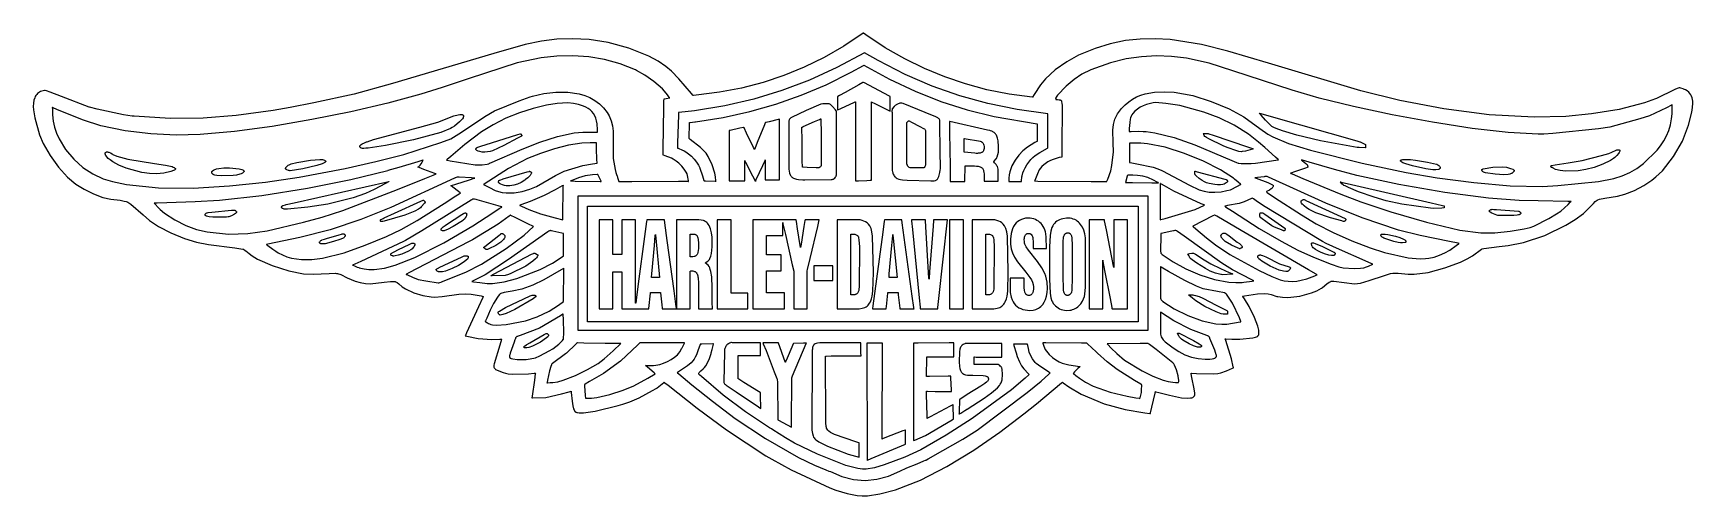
# Model space of a CAD drawing. Extents: x -12.8 to 12.7, y -1.7 to 5.4.
import ezdxf

# ---------------------------------------------------------------- set-up
doc = ezdxf.new("R2010")
doc.units = 0

msp = doc.modelspace()

# ---------------------------------------------------------------- linework, layer by layer
at = {"layer": 'Layer 1', "color": 7, "linetype": 'CONTINUOUS'}
for p, q in [((-0.040968, 5.438244), (-0.341186, 5.240104)), ((-0.038638, 5.437119), (-0.040968, 5.438244)), ((-0.001381, 5.410989), (-0.038638, 5.437119)), ((0.297321, 5.215206), (-0.001381, 5.410989)), ((-5.73452, 5.12655), (-7.295552, 4.662941)), ((-5.249935, 5.264271), (-5.73452, 5.12655)), ((-5.000488, 5.313968), (-5.249935, 5.264271)), ((-4.760997, 5.344642), (-5.000488, 5.313968)), ((-4.520736, 5.353528), (-4.760997, 5.344642)), ((-4.262576, 5.33855), (-4.520736, 5.353528)), ((-3.971619, 5.2932), (-4.262576, 5.33855)), ((-3.652656, 5.206856), (-3.971619, 5.2932)), ((-3.342576, 5.082992), (-3.652656, 5.206856)), ((-0.341186, 5.240104), (-0.643892, 5.065782)), ((-0.023179, 5.136239), (-0.446735, 4.909603)), ((-0.022356, 5.136076), (-0.023179, 5.136239)), ((-0.019085, 5.134148), (-0.022356, 5.136076)), ((0.189651, 5.015121), (-0.019085, 5.134148)), ((0.5985, 5.042491), (0.297321, 5.215206)), ((3.530017, 5.204443), (3.276455, 5.098677)), ((3.765802, 5.276388), (3.530017, 5.204443)), ((3.997307, 5.323748), (3.765802, 5.276388)), ((4.226849, 5.348574), (3.997307, 5.323748)), ((4.456746, 5.352915), (4.226849, 5.348574)), ((4.689315, 5.338824), (4.456746, 5.352915)), ((5.171737, 5.263543), (4.689315, 5.338824)), ((5.578712, 5.161169), (5.171737, 5.263543)), ((6.203668, 4.974624), (5.578712, 5.161169)), ((-5.374211, 4.982348), (-6.111352, 4.7404)), ((-5.004015, 5.059481), (-5.374211, 4.982348)), ((-4.762106, 5.085087), (-5.004015, 5.059481)), ((-4.516699, 5.090974), (-4.762106, 5.085087)), ((-4.27038, 5.074909), (-4.516699, 5.090974)), ((-4.025735, 5.034661), (-4.27038, 5.074909)), ((-3.785349, 4.967997), (-4.025735, 5.034661)), ((-3.55181, 4.872686), (-3.785349, 4.967997)), ((-3.534066, 4.86401), (-3.55181, 4.872686)), ((-3.404254, 4.791828), (-3.534066, 4.86401)), ((-3.203004, 5.008286), (-3.342576, 5.082992)), ((-3.080215, 4.925756), (-3.203004, 5.008286)), ((-2.995048, 4.852436), (-3.080215, 4.925756)), ((-0.950878, 4.914623), (-1.263935, 4.785971)), ((-0.643892, 5.065782), (-0.950878, 4.914623)), ((-0.446735, 4.909603), (-0.868799, 4.716274)), ((-0.22869, 4.836234), (-0.034938, 4.942633)), ((-0.034938, 4.942633), (-0.0319, 4.944354)), ((-0.0319, 4.944354), (-0.03114, 4.944784)), ((-0.03114, 4.944784), (-0.030368, 4.944572)), ((-0.030368, 4.944572), (0.364717, 4.728549)), ((0.605254, 4.802411), (0.189651, 5.015121)), ((0.904022, 4.892136), (0.5985, 5.042491)), ((1.215753, 4.763434), (0.904022, 4.892136)), ((2.918411, 4.875924), (2.768906, 4.737513)), ((3.093999, 4.997982), (2.918411, 4.875924)), ((3.276455, 5.098677), (3.093999, 4.997982)), ((3.463165, 4.875718), (3.329231, 4.808349)), ((3.770874, 4.983903), (3.463165, 4.875718)), ((4.011133, 5.041876), (3.770874, 4.983903)), ((4.246774, 5.076456), (4.011133, 5.041876)), ((4.478915, 5.089118), (4.246774, 5.076456)), ((4.708672, 5.081335), (4.478915, 5.089118)), ((4.937164, 5.054584), (4.708672, 5.081335)), ((5.29027, 4.976836), (4.937164, 5.054584)), ((5.655507, 4.859872), (5.29027, 4.976836)), ((6.565714, 4.557904), (5.655507, 4.859872)), ((7.625827, 4.55066), (6.203668, 4.974624)), ((-7.295552, 4.662941), (-7.88284, 4.498482)), ((-6.111352, 4.7404), (-6.52991, 4.600171)), ((-3.26472, 4.695775), (-3.404254, 4.791828)), ((-3.133526, 4.579155), (-3.26472, 4.695775)), ((-2.880401, 4.733302), (-2.995048, 4.852436)), ((-2.689002, 4.511203), (-2.880401, 4.733302)), ((-1.584854, 4.67917), (-1.915427, 4.593565)), ((-1.263935, 4.785971), (-1.584854, 4.67917)), ((-0.868799, 4.716274), (-1.294278, 4.554674)), ((-0.998559, 4.481277), (-0.61356, 4.644986)), ((-0.61356, 4.644986), (-0.22869, 4.836234)), ((-0.110936, 4.64102), (-0.320245, 4.525551)), ((-0.047329, 4.67611), (-0.110936, 4.64102)), ((-0.04079, 4.679718), (-0.047329, 4.67611)), ((-0.039247, 4.680569), (-0.04079, 4.679718)), ((-0.038933, 4.680742), (-0.039247, 4.680569)), ((-0.038903, 4.680758), (-0.038933, 4.680742)), ((-0.038896, 4.680762), (-0.038903, 4.680758)), ((-0.038894, 4.680763), (-0.038896, 4.680762)), ((-0.038893, 4.680764), (-0.038894, 4.680764)), ((-0.038894, 4.680764), (-0.038894, 4.680764)), ((-0.038894, 4.680764), (-0.038894, 4.680764)), ((-0.038894, 4.680764), (-0.038894, 4.680764)), ((-0.038894, 4.680764), (-0.038894, 4.680764)), ((-0.038894, 4.680764), (-0.038894, 4.680764)), ((-0.038894, 4.680764), (-0.038894, 4.680763)), ((-0.038712, 4.680668), (-0.038893, 4.680764)), ((-0.037392, 4.679972), (-0.038712, 4.680668)), ((-0.020485, 4.67105), (-0.037392, 4.679972)), ((0.353774, 4.47357), (-0.020485, 4.67105)), ((0.364717, 4.728549), (0.75828, 4.542902)), ((1.022367, 4.622153), (0.605254, 4.802411)), ((1.445793, 4.472744), (1.022367, 4.622153)), ((1.535559, 4.655675), (1.215753, 4.763434)), ((1.865306, 4.568154), (1.535559, 4.655675)), ((2.692362, 4.640202), (2.592879, 4.494536)), ((2.768906, 4.737513), (2.692362, 4.640202)), ((3.085949, 4.623118), (2.951815, 4.484038)), ((3.207032, 4.725856), (3.085949, 4.623118)), ((3.329231, 4.808349), (3.207032, 4.725856)), ((-12.826838, 4.358324), (-12.829308, 4.30701)), ((-12.818953, 4.404146), (-12.826838, 4.358324)), ((-12.805636, 4.444356), (-12.818953, 4.404146)), ((-12.796936, 4.46232), (-12.805636, 4.444356)), ((-12.786872, 4.478836), (-12.796936, 4.46232)), ((-12.775442, 4.493889), (-12.786872, 4.478836)), ((-12.762644, 4.507464), (-12.775442, 4.493889)), ((-12.748477, 4.519547), (-12.762644, 4.507464)), ((-12.732937, 4.530122), (-12.748477, 4.519547)), ((-12.716024, 4.539175), (-12.732937, 4.530122)), ((-12.697735, 4.54669), (-12.716024, 4.539175)), ((-12.678068, 4.552653), (-12.697735, 4.54669)), ((-12.657021, 4.557049), (-12.678068, 4.552653)), ((-12.655888, 4.557213), (-12.657021, 4.557049)), ((-12.65522, 4.557222), (-12.655888, 4.557213)), ((-12.651186, 4.556692), (-12.65522, 4.557222)), ((-12.645044, 4.555281), (-12.651186, 4.556692)), ((-12.626828, 4.549977), (-12.645044, 4.555281)), ((-12.569419, 4.530534), (-12.626828, 4.549977)), ((-12.392696, 4.465099), (-12.569419, 4.530534)), ((-11.967628, 4.298304), (-12.392696, 4.465099)), ((-8.507553, 4.363199), (-8.871056, 4.291125)), ((-7.88284, 4.498482), (-8.507553, 4.363199)), ((-7.36332, 4.36226), (-7.933141, 4.229027)), ((-6.857042, 4.498529), (-7.36332, 4.36226)), ((-6.52991, 4.600171), (-6.857042, 4.498529)), ((-5.722421, 4.240725), (-5.339928, 4.397089)), ((-5.339928, 4.397089), (-5.174922, 4.456792)), ((-5.174922, 4.456792), (-5.138365, 4.467475)), ((-5.138365, 4.467475), (-4.96042, 4.507371)), ((-4.96042, 4.507371), (-4.776277, 4.529732)), ((-4.75511, 4.357218), (-4.918537, 4.330521)), ((-4.776277, 4.529732), (-4.592378, 4.529894)), ((-4.591132, 4.363018), (-4.75511, 4.357218)), ((-4.592378, 4.529894), (-4.415166, 4.503192)), ((-4.507229, 4.356109), (-4.591132, 4.363018)), ((-4.425682, 4.340767), (-4.507229, 4.356109)), ((-4.415166, 4.503192), (-4.331081, 4.47831)), ((-4.331081, 4.47831), (-4.251083, 4.444964)), ((-4.251083, 4.444964), (-4.175978, 4.402571)), ((-4.175978, 4.402571), (-4.106571, 4.350547)), ((-4.106571, 4.350547), (-4.043668, 4.28831)), ((-3.076702, 4.514165), (-3.133526, 4.579155)), ((-3.112334, 4.293682), (-3.110937, 4.39833)), ((-3.110937, 4.39833), (-3.110604, 4.423306)), ((-3.110604, 4.423306), (-3.110549, 4.427455)), ((-3.110549, 4.427455), (-3.110547, 4.427551)), ((-3.110547, 4.427562), (-3.110547, 4.427563)), ((-3.110547, 4.427563), (-3.110547, 4.427563)), ((-3.110547, 4.427563), (-3.110547, 4.427563)), ((-3.110547, 4.427563), (-3.110547, 4.427563)), ((-3.110547, 4.427563), (-3.110546, 4.427563)), ((-3.110547, 4.42756), (-3.110547, 4.427562)), ((-3.110547, 4.427551), (-3.110547, 4.42756)), ((-3.110546, 4.427563), (-3.110543, 4.427564)), ((-3.110543, 4.427564), (-3.110529, 4.427566)), ((-3.110529, 4.427566), (-3.110471, 4.427574)), ((-3.110471, 4.427574), (-3.109864, 4.427665)), ((-3.109864, 4.427665), (-3.106983, 4.428097)), ((-3.106983, 4.428097), (-3.079694, 4.432184)), ((-3.079694, 4.432184), (-3.022517, 4.440747)), ((-3.076602, 4.514039), (-3.076702, 4.514165)), ((-3.076601, 4.514037), (-3.076602, 4.514039)), ((-3.075114, 4.512148), (-3.076601, 4.514037)), ((-3.055609, 4.487367), (-3.075114, 4.512148)), ((-3.024726, 4.444837), (-3.055609, 4.487367)), ((-3.022169, 4.44125), (-3.024726, 4.444837)), ((-3.022517, 4.440747), (-3.02194, 4.440833)), ((-3.021932, 4.440919), (-3.022169, 4.44125)), ((-3.02194, 4.440833), (-3.02189, 4.440841)), ((-3.021884, 4.440851), (-3.021932, 4.440919)), ((-3.02189, 4.440841), (-3.021879, 4.440842)), ((-3.021879, 4.440845), (-3.021884, 4.440851)), ((-3.021878, 4.440843), (-3.021879, 4.440845)), ((-3.021879, 4.440842), (-3.021878, 4.440843)), ((-3.021878, 4.440843), (-3.021878, 4.440843)), ((-3.021878, 4.440843), (-3.021878, 4.440843)), ((-3.021878, 4.440843), (-3.021878, 4.440843)), ((-3.021878, 4.440843), (-3.021878, 4.440843)), ((-2.667568, 4.485002), (-2.689002, 4.511203)), ((-2.662997, 4.479359), (-2.667568, 4.485002)), ((-2.662562, 4.47882), (-2.662997, 4.479359)), ((-2.662454, 4.478687), (-2.662562, 4.47882)), ((-2.662428, 4.478655), (-2.662454, 4.478687)), ((-2.662423, 4.478647), (-2.662428, 4.478655)), ((-2.662421, 4.478646), (-2.662423, 4.478647)), ((-2.660973, 4.478776), (-2.662421, 4.478646)), ((-2.658126, 4.479034), (-2.660973, 4.478776)), ((-2.612699, 4.483316), (-2.658126, 4.479034)), ((-2.257445, 4.528499), (-2.612699, 4.483316)), ((-1.915427, 4.593565), (-2.257445, 4.528499)), ((-1.728075, 4.423226), (-2.175097, 4.320352)), ((-1.294278, 4.554674), (-1.728075, 4.423226)), ((-1.388051, 4.34367), (-0.998559, 4.481277)), ((-0.664403, 4.350528), (-0.69226, 4.342364)), ((-0.653312, 4.351827), (-0.664403, 4.350528)), ((-0.597686, 4.351806), (-0.653312, 4.351827)), ((-0.568452, 4.347658), (-0.597686, 4.351806)), ((-0.555486, 4.344177), (-0.568452, 4.347658)), ((-0.438767, 4.460166), (-0.438768, 4.460165)), ((-0.438768, 4.460165), (-0.438768, 4.460165)), ((-0.438768, 4.460165), (-0.438768, 4.460165)), ((-0.438768, 4.460165), (-0.438768, 4.460165)), ((-0.438768, 4.460165), (-0.438768, 4.460165)), ((-0.438768, 4.460165), (-0.438768, 4.460165)), ((-0.438768, 4.460165), (-0.438768, 4.460165)), ((-0.438768, 4.460165), (-0.438768, 4.460164)), ((-0.438768, 4.460164), (-0.438768, 4.46016)), ((-0.438768, 4.46016), (-0.438768, 4.460145)), ((-0.438768, 4.460145), (-0.438767, 4.459985)), ((-0.438753, 4.460174), (-0.438767, 4.460166)), ((-0.438767, 4.459985), (-0.438763, 4.459197)), ((-0.438763, 4.459197), (-0.438746, 4.455857)), ((-0.438498, 4.460314), (-0.438753, 4.460174)), ((-0.438746, 4.455857), (-0.438583, 4.423368)), ((-0.438583, 4.423368), (-0.438045, 4.316451)), ((-0.437071, 4.461102), (-0.438498, 4.460314)), ((-0.430744, 4.464592), (-0.437071, 4.461102)), ((-0.40585, 4.478325), (-0.430744, 4.464592)), ((-0.320245, 4.525551), (-0.40585, 4.478325)), ((-0.243305, 4.344982), (-0.18414, 4.372087)), ((-0.18414, 4.372087), (-0.166934, 4.37997)), ((-0.166934, 4.37997), (-0.16256, 4.381974)), ((-0.16256, 4.381974), (-0.161572, 4.382426)), ((-0.161572, 4.382426), (-0.161396, 4.382507)), ((-0.161396, 4.382507), (-0.161386, 4.382512)), ((-0.161386, 4.382512), (-0.161386, 4.382512)), ((-0.161386, 4.382512), (-0.161386, 4.382512)), ((-0.161386, 4.382512), (-0.161386, 4.382512)), ((-0.161386, 4.382512), (-0.161386, 4.382512)), ((-0.161386, 4.382512), (-0.161386, 4.382512)), ((-0.161386, 4.382512), (-0.161386, 4.382511)), ((-0.161386, 4.382511), (-0.161386, 4.38251)), ((-0.161386, 4.38251), (-0.161386, 4.382505)), ((-0.161386, 4.382505), (-0.161386, 4.382483)), ((-0.161386, 4.382483), (-0.161386, 4.382393)), ((-0.161386, 4.382393), (-0.161384, 4.381436)), ((-0.161384, 4.381436), (-0.161376, 4.376728)), ((-0.161376, 4.376728), (-0.16134, 4.356759)), ((-0.16134, 4.356759), (-0.160995, 4.162473)), ((0.086257, 4.279957), (0.086271, 4.35509)), ((0.086271, 4.35509), (0.086275, 4.374193)), ((0.086275, 4.378509), (0.086276, 4.37928)), ((0.086275, 4.374193), (0.086275, 4.378509)), ((0.086276, 4.379326), (0.086276, 4.379327)), ((0.086276, 4.379327), (0.086276, 4.379327)), ((0.086276, 4.379327), (0.086276, 4.379327)), ((0.086276, 4.379327), (0.086276, 4.379327)), ((0.086276, 4.379327), (0.086276, 4.379327)), ((0.086276, 4.379327), (0.086276, 4.379327)), ((0.086276, 4.379327), (0.086277, 4.379326)), ((0.086276, 4.379325), (0.086276, 4.379326)), ((0.086276, 4.37928), (0.086276, 4.379325)), ((0.086277, 4.379326), (0.086282, 4.379323)), ((0.086282, 4.379323), (0.086303, 4.379313)), ((0.086303, 4.379313), (0.086387, 4.379272)), ((0.086387, 4.379272), (0.087276, 4.378839)), ((0.087276, 4.378839), (0.091566, 4.376746)), ((0.091566, 4.376746), (0.13604, 4.355051)), ((0.13604, 4.355051), (0.373409, 4.23926)), ((0.372194, 4.463851), (0.353774, 4.47357)), ((0.373944, 4.462927), (0.372194, 4.463851)), ((0.373588, 4.277977), (0.374127, 4.39464)), ((0.374349, 4.462714), (0.373944, 4.462927)), ((0.374127, 4.39464), (0.374351, 4.443125)), ((0.374431, 4.462671), (0.374349, 4.462714)), ((0.374351, 4.443125), (0.374417, 4.457561)), ((0.374417, 4.457561), (0.374435, 4.46141)), ((0.374438, 4.462667), (0.374431, 4.462671)), ((0.374435, 4.46141), (0.37444, 4.462377)), ((0.37444, 4.462666), (0.374438, 4.462667)), ((0.374441, 4.462665), (0.37444, 4.462666)), ((0.37444, 4.462377), (0.374441, 4.462607)), ((0.374441, 4.462657), (0.374441, 4.462665)), ((0.374441, 4.462665), (0.374441, 4.462665)), ((0.374441, 4.462665), (0.374441, 4.462665)), ((0.374441, 4.462665), (0.374441, 4.462665)), ((0.374441, 4.462665), (0.374441, 4.462665)), ((0.374441, 4.462607), (0.374441, 4.462657)), ((0.521893, 4.359093), (0.484696, 4.345469)), ((0.530412, 4.361383), (0.521893, 4.359093)), ((0.537913, 4.36237), (0.530412, 4.361383)), ((0.541516, 4.362372), (0.537913, 4.36237)), ((0.545146, 4.362044), (0.541516, 4.362372)), ((0.552863, 4.360398), (0.545146, 4.362044)), ((0.571645, 4.353559), (0.552863, 4.360398)), ((0.911941, 4.21553), (0.571645, 4.353559)), ((0.75828, 4.542902), (1.155021, 4.386041)), ((1.155021, 4.386041), (1.559641, 4.256373)), ((1.880334, 4.352583), (1.445793, 4.472744)), ((2.20686, 4.500161), (1.865306, 4.568154)), ((2.330793, 4.260064), (1.880334, 4.352583)), ((2.562088, 4.45099), (2.20686, 4.500161)), ((2.564425, 4.450732), (2.562088, 4.45099)), ((2.564426, 4.450734), (2.564425, 4.450732)), ((2.564435, 4.450748), (2.564426, 4.450734)), ((2.564797, 4.451313), (2.564435, 4.450748)), ((2.567017, 4.454773), (2.564797, 4.451313)), ((2.592879, 4.494536), (2.567017, 4.454773)), ((2.92348, 4.431582), (2.923457, 4.429178)), ((2.923457, 4.429178), (2.923715, 4.426947)), ((2.923776, 4.434152), (2.92348, 4.431582)), ((2.923715, 4.426947), (2.924262, 4.424893)), ((2.925152, 4.439764), (2.923776, 4.434152)), ((2.924262, 4.424893), (2.925107, 4.423025)), ((2.925107, 4.423025), (2.925644, 4.422162)), ((2.927518, 4.445965), (2.925152, 4.439764)), ((2.925644, 4.422162), (2.926259, 4.421348)), ((2.926259, 4.421348), (2.926952, 4.420583)), ((2.926952, 4.420583), (2.928579, 4.419204)), ((2.930804, 4.452705), (2.927518, 4.445965)), ((2.928579, 4.419204), (2.930534, 4.418032)), ((2.930534, 4.418032), (2.931977, 4.417387)), ((2.951815, 4.484038), (2.930804, 4.452705)), ((2.931977, 4.417387), (2.935885, 4.416199)), ((2.935885, 4.416199), (2.940465, 4.415377)), ((2.940465, 4.415377), (2.951192, 4.414488)), ((2.951192, 4.414488), (2.975728, 4.413293)), ((2.975728, 4.413293), (2.987719, 4.411598)), ((2.987719, 4.411598), (2.993248, 4.410172)), ((2.993248, 4.410172), (2.998314, 4.408245)), ((2.998314, 4.408245), (3.002804, 4.40573)), ((3.002804, 4.40573), (3.004797, 4.404225)), ((3.004797, 4.404225), (3.007048, 4.402067)), ((3.007048, 4.402067), (3.00852, 4.400294)), ((3.00852, 4.400294), (3.011027, 4.396356)), ((3.011027, 4.396356), (3.013034, 4.391998)), ((3.013034, 4.391998), (3.015944, 4.382516)), ((3.015944, 4.382516), (3.02009, 4.361845)), ((3.02009, 4.361845), (3.021461, 4.323291)), ((3.992129, 4.333345), (4.048911, 4.381479)), ((4.048911, 4.381479), (4.108691, 4.422304)), ((4.108691, 4.422304), (4.171271, 4.456223)), ((4.171271, 4.456223), (4.236454, 4.483637)), ((4.236454, 4.483637), (4.304042, 4.50495)), ((4.304042, 4.50495), (4.44564, 4.53088)), ((4.424824, 4.365268), (4.323474, 4.340029)), ((4.460394, 4.369556), (4.424824, 4.365268)), ((4.44564, 4.53088), (4.594484, 4.53723)), ((4.621664, 4.354765), (4.460394, 4.369556)), ((4.594484, 4.53723), (4.74899, 4.52722)), ((4.836489, 4.321777), (4.621664, 4.354765)), ((4.74899, 4.52722), (5.034474, 4.476134)), ((5.034474, 4.476134), (5.317009, 4.38807)), ((5.317009, 4.38807), (5.596371, 4.272349)), ((6.98367, 4.43843), (6.565714, 4.557904)), ((7.512828, 4.30928), (6.98367, 4.43843)), ((8.224136, 4.400131), (7.625827, 4.55066)), ((8.906109, 4.270533), (8.224136, 4.400131)), ((11.99752, 4.366021), (11.603186, 4.264556)), ((12.166546, 4.428629), (11.99752, 4.366021)), ((12.179293, 4.434131), (12.166546, 4.428629)), ((12.460992, 4.57176), (12.179293, 4.434131)), ((12.498794, 4.587659), (12.460992, 4.57176)), ((12.514167, 4.592057), (12.498794, 4.587659)), ((12.528362, 4.594147), (12.514167, 4.592057)), ((12.542261, 4.593974), (12.528362, 4.594147)), ((12.556746, 4.591582), (12.542261, 4.593974)), ((12.591, 4.580318), (12.556746, 4.591582)), ((12.596701, 4.578041), (12.591, 4.580318)), ((12.627421, 4.563824), (12.596701, 4.578041)), ((12.65389, 4.548017), (12.627421, 4.563824)), ((12.676336, 4.530583), (12.65389, 4.548017)), ((12.694987, 4.511487), (12.676336, 4.530583)), ((12.710071, 4.49069), (12.694987, 4.511487)), ((12.721816, 4.468156), (12.710071, 4.49069)), ((12.730448, 4.443849), (12.721816, 4.468156)), ((12.736195, 4.417731), (12.730448, 4.443849)), ((12.734892, 4.294419), (12.739947, 4.359916)), ((12.739286, 4.389765), (12.736195, 4.417731)), ((12.739947, 4.359916), (12.739286, 4.389765)), ((-12.829308, 4.30701), (-12.82637, 4.257384)), ((-12.82637, 4.257384), (-12.805687, 4.135443)), ((-12.805687, 4.135443), (-12.73089, 3.871107)), ((-12.534649, 4.294787), (-12.53465, 4.294787)), ((-12.53465, 4.294787), (-12.53465, 4.294787)), ((-12.53465, 4.294787), (-12.53465, 4.294787)), ((-12.53465, 4.294787), (-12.53465, 4.294787)), ((-12.53465, 4.294787), (-12.53465, 4.294787)), ((-12.53465, 4.294787), (-12.53465, 4.294784)), ((-12.53465, 4.294784), (-12.53465, 4.294773)), ((-12.53465, 4.294773), (-12.534649, 4.29466)), ((-12.534647, 4.294786), (-12.534649, 4.294787)), ((-12.534649, 4.29466), (-12.534644, 4.294103)), ((-12.534636, 4.294781), (-12.534647, 4.294786)), ((-12.534644, 4.294103), (-12.534623, 4.291729)), ((-12.534188, 4.294586), (-12.534636, 4.294781)), ((-12.534623, 4.291729), (-12.534299, 4.268312)), ((-12.534299, 4.268312), (-12.531666, 4.18709)), ((-12.452399, 4.259512), (-12.534188, 4.294586)), ((-12.531666, 4.18709), (-12.531379, 4.181872)), ((-12.531379, 4.181872), (-12.531341, 4.181226)), ((-12.531341, 4.181226), (-12.531322, 4.180891)), ((-12.531322, 4.180891), (-12.52034, 4.084462)), ((-12.052332, 4.097321), (-12.452399, 4.259512)), ((-11.785854, 4.008654), (-12.052332, 4.097321)), ((-11.962704, 4.296352), (-11.967628, 4.298304)), ((-11.84565, 4.266173), (-11.962704, 4.296352)), ((-11.437524, 4.18189), (-11.84565, 4.266173)), ((-11.302294, 4.16001), (-11.437524, 4.18189)), ((-11.276074, 4.157667), (-11.302294, 4.16001)), ((-10.719145, 4.124087), (-11.276074, 4.157667)), ((-10.211365, 4.128166), (-10.719145, 4.124087)), ((-9.699751, 4.168791), (-10.211365, 4.128166)), ((-9.131323, 4.244847), (-9.699751, 4.168791)), ((-8.536903, 4.106328), (-9.145007, 4.001663)), ((-8.871056, 4.291125), (-9.131323, 4.244847)), ((-7.933141, 4.229027), (-8.536903, 4.106328)), ((-6.595858, 4.069639), (-6.346083, 4.164224)), ((-6.346083, 4.164224), (-6.282433, 4.181103)), ((-6.282433, 4.181103), (-6.255462, 4.185379)), ((-6.228589, 4.104598), (-6.261312, 4.070359)), ((-6.255462, 4.185379), (-6.232948, 4.186117)), ((-6.232948, 4.186117), (-6.223649, 4.18498)), ((-6.232638, 3.910835), (-5.871831, 4.155572)), ((-6.21601, 4.121098), (-6.228589, 4.104598)), ((-6.223649, 4.18498), (-6.219539, 4.184004)), ((-6.219539, 4.184004), (-6.215807, 4.182744)), ((-6.206757, 4.136717), (-6.21601, 4.121098)), ((-6.215807, 4.182744), (-6.212468, 4.181192)), ((-6.212468, 4.181192), (-6.209537, 4.179338)), ((-6.209537, 4.179338), (-6.207027, 4.177173)), ((-6.207027, 4.177173), (-6.204989, 4.174755)), ((-6.203566, 4.144085), (-6.206757, 4.136717)), ((-6.204989, 4.174755), (-6.203388, 4.172242)), ((-6.201434, 4.1511), (-6.203566, 4.144085)), ((-6.203388, 4.172242), (-6.202136, 4.16959)), ((-6.202136, 4.16959), (-6.201225, 4.166807)), ((-6.200434, 4.157719), (-6.201434, 4.1511)), ((-6.201225, 4.166807), (-6.200643, 4.163897)), ((-6.200643, 4.163897), (-6.200383, 4.160866)), ((-6.200383, 4.160866), (-6.200434, 4.157719)), ((-5.871831, 4.155572), (-5.722421, 4.240725)), ((-5.545547, 4.126536), (-5.743887, 4.028464)), ((-5.335964, 4.210805), (-5.545547, 4.126536)), ((-5.124005, 4.279417), (-5.335964, 4.210805)), ((-4.918537, 4.330521), (-5.124005, 4.279417)), ((-4.349213, 4.315573), (-4.425682, 4.340767)), ((-4.313735, 4.298838), (-4.349213, 4.315573)), ((-4.280548, 4.279107), (-4.313735, 4.298838)), ((-4.249992, 4.256204), (-4.280548, 4.279107)), ((-4.222409, 4.229951), (-4.249992, 4.256204)), ((-4.198138, 4.20017), (-4.222409, 4.229951)), ((-4.177519, 4.166684), (-4.198138, 4.20017)), ((-4.160895, 4.129316), (-4.177519, 4.166684)), ((-4.148604, 4.087887), (-4.160895, 4.129316)), ((-4.043668, 4.28831), (-3.988073, 4.215277)), ((-3.988073, 4.215277), (-3.957573, 4.1641)), ((-3.957573, 4.1641), (-3.922827, 4.085749)), ((-3.120926, 3.649686), (-3.112334, 4.293682)), ((-2.887915, 4.180101), (-2.90169, 3.742679)), ((-2.886147, 4.211764), (-2.887915, 4.180101)), ((-2.885971, 4.214809), (-2.886147, 4.211764)), ((-2.88593, 4.215517), (-2.885971, 4.214809)), ((-2.885922, 4.215659), (-2.88593, 4.215517)), ((-2.885921, 4.215673), (-2.885922, 4.215659)), ((-2.884968, 4.215775), (-2.885921, 4.215677)), ((-2.885921, 4.215677), (-2.885921, 4.215677)), ((-2.885921, 4.215677), (-2.885921, 4.215677)), ((-2.885921, 4.215677), (-2.885921, 4.215676)), ((-2.885921, 4.215676), (-2.885921, 4.215673)), ((-2.881155, 4.216168), (-2.884968, 4.215775)), ((-2.640248, 4.244476), (-2.881155, 4.216168)), ((-2.175097, 4.320352), (-2.640248, 4.244476)), ((-2.627156, 4.073105), (-2.197983, 4.14102)), ((-2.197983, 4.14102), (-1.786404, 4.230729)), ((-1.786404, 4.230729), (-1.388051, 4.34367)), ((-1.349348, 4.110608), (-1.492598, 4.074224)), ((-1.333255, 4.114695), (-1.349348, 4.110608)), ((-1.331786, 4.115068), (-1.333255, 4.114695)), ((-1.331486, 4.115144), (-1.331786, 4.115068)), ((-1.331458, 4.115151), (-1.331486, 4.115144)), ((-1.331451, 4.115153), (-1.331458, 4.115151)), ((-1.331449, 4.115153), (-1.331451, 4.115153)), ((-1.331449, 4.115154), (-1.331449, 4.115154)), ((-1.331449, 4.115154), (-1.331449, 4.115154)), ((-1.331449, 4.115154), (-1.331449, 4.115153)), ((-1.331135, 3.255543), (-1.331449, 4.115154)), ((-1.184089, 4.096923), (-1.186694, 4.087696)), ((-1.180392, 4.105618), (-1.184089, 4.096923)), ((-1.175645, 4.113715), (-1.180392, 4.105618)), ((-1.169891, 4.121149), (-1.175645, 4.113715)), ((-1.16317, 4.127854), (-1.169891, 4.121149)), ((-1.155526, 4.133763), (-1.16317, 4.127854)), ((-1.147, 4.13881), (-1.155526, 4.133763)), ((-0.917818, 4.246087), (-1.147, 4.13881)), ((-0.69226, 4.342364), (-0.917818, 4.246087)), ((-0.793044, 4.076771), (-0.71698, 4.110821)), ((-0.71698, 4.110821), (-0.698715, 4.118997)), ((-0.698715, 4.118997), (-0.697045, 4.119744)), ((-0.697045, 4.119744), (-0.696697, 4.1199)), ((-0.696697, 4.1199), (-0.69665, 4.119921)), ((-0.69665, 4.119921), (-0.69665, 4.119921)), ((-0.69665, 4.119921), (-0.69665, 4.119921)), ((-0.69665, 4.119921), (-0.69665, 4.119921)), ((-0.69665, 4.119921), (-0.69665, 4.119921)), ((-0.69665, 4.119921), (-0.69665, 4.119921)), ((-0.69665, 4.119921), (-0.69665, 4.119921)), ((-0.69665, 4.119921), (-0.69665, 4.119921)), ((-0.69665, 4.119921), (-0.69665, 4.119921)), ((-0.69665, 4.119921), (-0.696649, 4.11992)), ((-0.696649, 4.11992), (-0.696649, 4.119918)), ((-0.696649, 4.119918), (-0.696647, 4.119907)), ((-0.696647, 4.119907), (-0.696624, 4.119793)), ((-0.696624, 4.119793), (-0.696513, 4.119228)), ((-0.696513, 4.119228), (-0.696037, 4.116816)), ((-0.696037, 4.116816), (-0.694181, 4.107331)), ((-0.694181, 4.107331), (-0.69355, 4.104086)), ((-0.69355, 4.104086), (-0.693467, 4.103658)), ((-0.693467, 4.103658), (-0.693466, 4.103651)), ((-0.693466, 4.103651), (-0.693465, 4.103648)), ((-0.693465, 4.103648), (-0.693465, 4.103646)), ((-0.693465, 4.103646), (-0.693465, 4.103646)), ((-0.693465, 4.103646), (-0.693465, 4.103646)), ((-0.693465, 4.103646), (-0.693465, 4.103646)), ((-0.693465, 4.103646), (-0.693465, 4.103646)), ((-0.693465, 4.103646), (-0.693465, 4.103646)), ((-0.693465, 4.103646), (-0.693464, 4.103646)), ((-0.693464, 4.103646), (-0.693463, 4.103647)), ((-0.693463, 4.103647), (-0.693455, 4.10365)), ((-0.693455, 4.10365), (-0.693368, 4.10369)), ((-0.693368, 4.10369), (-0.69255, 4.104068)), ((-0.69255, 4.104068), (-0.692187, 4.104235)), ((-0.692187, 4.104235), (-0.6921, 4.104275)), ((-0.6921, 4.104275), (-0.692092, 4.104279)), ((-0.692092, 4.104279), (-0.692091, 4.104279)), ((-0.692091, 4.104279), (-0.692091, 4.10428)), ((-0.692091, 4.10428), (-0.692091, 4.10428)), ((-0.692091, 4.10428), (-0.692091, 4.10428)), ((-0.692091, 4.10428), (-0.692091, 4.10428)), ((-0.692091, 4.10428), (-0.692091, 4.10428)), ((-0.692091, 4.10428), (-0.692091, 4.10428)), ((-0.692091, 4.10428), (-0.692091, 4.10428)), ((-0.692091, 4.10428), (-0.692091, 4.104279)), ((-0.692091, 4.104279), (-0.692091, 4.104279)), ((-0.692091, 4.104279), (-0.692091, 4.104278)), ((-0.692091, 4.104278), (-0.69209, 4.104269)), ((-0.69209, 4.104269), (-0.69209, 4.104222)), ((-0.69209, 4.104222), (-0.692084, 4.103702)), ((-0.692084, 4.103702), (-0.69203, 4.098799)), ((-0.69203, 4.098799), (-0.692006, 4.096627)), ((-0.692006, 4.096627), (-0.692001, 4.096106)), ((-0.692001, 4.096106), (-0.691999, 4.095957)), ((-0.691999, 4.095957), (-0.691997, 4.095669)), ((-0.691997, 4.095669), (-0.691975, 4.092582)), ((-0.691975, 4.092582), (-0.691869, 4.077725)), ((-0.544387, 4.339615), (-0.555486, 4.344177)), ((-0.544374, 4.339602), (-0.544387, 4.339615)), ((-0.54436, 4.33959), (-0.544374, 4.339602)), ((-0.544333, 4.339564), (-0.54436, 4.33959)), ((-0.516187, 4.310615), (-0.544333, 4.339564)), ((-0.468431, 4.255093), (-0.516187, 4.310615)), ((-0.456475, 4.240188), (-0.468431, 4.255093)), ((-0.455375, 4.238789), (-0.456475, 4.240188)), ((-0.45515, 4.238501), (-0.455375, 4.238789)), ((-0.455129, 4.238473), (-0.45515, 4.238501)), ((-0.455124, 4.238467), (-0.455129, 4.238473)), ((-0.455122, 4.238465), (-0.455124, 4.238467)), ((-0.455122, 4.238465), (-0.455122, 4.238465)), ((-0.455122, 4.238465), (-0.455122, 4.238465)), ((-0.455122, 4.238465), (-0.455122, 4.238465)), ((-0.455122, 4.238465), (-0.455122, 4.238465)), ((-0.454221, 3.345894), (-0.455122, 4.238465)), ((-0.438045, 4.316451), (-0.437825, 4.272722)), ((-0.437825, 4.272722), (-0.437761, 4.260005)), ((-0.437761, 4.260005), (-0.437745, 4.256773)), ((-0.437745, 4.256773), (-0.437741, 4.256043)), ((-0.437741, 4.256043), (-0.43774, 4.255913)), ((-0.43774, 4.255913), (-0.43774, 4.255906)), ((-0.43774, 4.255906), (-0.43774, 4.255906)), ((-0.43774, 4.255906), (-0.43774, 4.255906)), ((-0.43774, 4.255906), (-0.43774, 4.255906)), ((-0.43774, 4.255906), (-0.43774, 4.255906)), ((-0.43774, 4.255906), (-0.43774, 4.255906)), ((-0.43774, 4.255906), (-0.43774, 4.255906)), ((-0.43774, 4.255906), (-0.43774, 4.255906)), ((-0.43774, 4.255906), (-0.437739, 4.255906)), ((-0.437739, 4.255906), (-0.437733, 4.255909)), ((-0.437733, 4.255909), (-0.437713, 4.255918)), ((-0.437713, 4.255918), (-0.437497, 4.256017)), ((-0.437497, 4.256017), (-0.436431, 4.256505)), ((-0.436431, 4.256505), (-0.431913, 4.258575)), ((-0.431913, 4.258575), (-0.387958, 4.278712)), ((-0.387958, 4.278712), (-0.243305, 4.344982)), ((-0.160995, 4.162473), (-0.15986, 3.523063)), ((0.086209, 4.021644), (0.086257, 4.279957)), ((0.373409, 4.239265), (0.37341, 4.239281)), ((0.373409, 4.239261), (0.373409, 4.239265)), ((0.373409, 4.23926), (0.373409, 4.239261)), ((0.373409, 4.23926), (0.373409, 4.23926)), ((0.373409, 4.23926), (0.373409, 4.23926)), ((0.373409, 4.23926), (0.373409, 4.23926)), ((0.37341, 4.239347), (0.373413, 4.240038)), ((0.37341, 4.239281), (0.37341, 4.239347)), ((0.373413, 4.240038), (0.373428, 4.243375)), ((0.373428, 4.243375), (0.373588, 4.277977)), ((0.399051, 4.223969), (0.398953, 4.223131)), ((0.398953, 4.223131), (0.398953, 4.223126)), ((0.398953, 4.223126), (0.398953, 4.223126)), ((0.398953, 4.223126), (0.398953, 4.223126)), ((0.398953, 4.223126), (0.398953, 4.223126)), ((0.398953, 4.223126), (0.398953, 4.223126)), ((0.398953, 4.223126), (0.398953, 4.223126)), ((0.398953, 4.223126), (0.398953, 4.223126)), ((0.398953, 4.223126), (0.398953, 4.223126)), ((0.398953, 4.223126), (0.398953, 4.223126)), ((0.398953, 4.223126), (0.398953, 4.223126)), ((0.398953, 4.223126), (0.398954, 4.223125)), ((0.398954, 4.223125), (0.398963, 4.223121)), ((0.398963, 4.223121), (0.399007, 4.223099)), ((0.399007, 4.223099), (0.399477, 4.222864)), ((0.399675, 4.22931), (0.399051, 4.223969)), ((0.399477, 4.222864), (0.40313, 4.221037)), ((0.404115, 4.267329), (0.399675, 4.22931)), ((0.40313, 4.221037), (0.403643, 4.220781)), ((0.403643, 4.220781), (0.403724, 4.22074)), ((0.403724, 4.22074), (0.403724, 4.22074)), ((0.403724, 4.22074), (0.403724, 4.22074)), ((0.403724, 4.22074), (0.403724, 4.22074)), ((0.403724, 4.22074), (0.403724, 4.22074)), ((0.403724, 4.22074), (0.403724, 4.22074)), ((0.403724, 4.22074), (0.403724, 4.22074)), ((0.403724, 4.22074), (0.403724, 4.22074)), ((0.403724, 4.22074), (0.403724, 4.220737)), ((0.403724, 4.220737), (0.403724, 4.220728)), ((0.403724, 4.220728), (0.403724, 4.22069)), ((0.403724, 4.22069), (0.403725, 4.220536)), ((0.403725, 4.220536), (0.403726, 4.218895)), ((0.403726, 4.218895), (0.403733, 4.210895)), ((0.403733, 4.210895), (0.40381, 4.124841)), ((0.40381, 4.124841), (0.404407, 3.456117)), ((0.404687, 4.27222), (0.404115, 4.267329)), ((0.40474, 4.272675), (0.404687, 4.27222)), ((0.404751, 4.272768), (0.40474, 4.272675)), ((0.404752, 4.272777), (0.404751, 4.272768)), ((0.436102, 4.310473), (0.404752, 4.27278)), ((0.404752, 4.27278), (0.404752, 4.27278)), ((0.404752, 4.27278), (0.404752, 4.27278)), ((0.404752, 4.27278), (0.404752, 4.272779)), ((0.404752, 4.272779), (0.404752, 4.272779)), ((0.404752, 4.272779), (0.404752, 4.272777)), ((0.449938, 4.324005), (0.436102, 4.310473)), ((0.458937, 4.331221), (0.449938, 4.324005)), ((0.467647, 4.336989), (0.458937, 4.331221)), ((0.484696, 4.345469), (0.467647, 4.336989)), ((1.078237, 4.148078), (0.911941, 4.21553)), ((1.099232, 4.139513), (1.078237, 4.148078)), ((1.109814, 4.133705), (1.099232, 4.139513)), ((1.119009, 4.126427), (1.109814, 4.133705)), ((1.126706, 4.117835), (1.119009, 4.126427)), ((1.132799, 4.108088), (1.126706, 4.117835)), ((1.137179, 4.097344), (1.132799, 4.108088)), ((1.139739, 4.085761), (1.137179, 4.097344)), ((1.559641, 4.256373), (1.976842, 4.152307)), ((1.976842, 4.152307), (2.640618, 4.040213)), ((2.801973, 4.193586), (2.330793, 4.260064)), ((2.800674, 3.695373), (2.802281, 4.110614)), ((2.802602, 4.193516), (2.801973, 4.193586)), ((2.802281, 4.110614), (2.802548, 4.179355)), ((2.802548, 4.179355), (2.8026, 4.192806)), ((2.8026, 4.192806), (2.802602, 4.193508)), ((2.802602, 4.193515), (2.802602, 4.193516)), ((2.802602, 4.193514), (2.802602, 4.193515)), ((2.802602, 4.193508), (2.802602, 4.193514)), ((3.021329, 4.289139), (3.019068, 3.703072)), ((3.021435, 4.316731), (3.021329, 4.289139)), ((3.021458, 4.32256), (3.021435, 4.316731)), ((3.02146, 4.323113), (3.021458, 4.32256)), ((3.021461, 4.323282), (3.02146, 4.323249)), ((3.02146, 4.323249), (3.02146, 4.323113)), ((3.021461, 4.323291), (3.021461, 4.323291)), ((3.021461, 4.323291), (3.021461, 4.32329)), ((3.021461, 4.32329), (3.021461, 4.323282)), ((3.814098, 4.029879), (3.837788, 4.113566)), ((3.837788, 4.113566), (3.855621, 4.1546)), ((3.855621, 4.1546), (3.878013, 4.195386)), ((3.878013, 4.195386), (3.938543, 4.277501)), ((3.938543, 4.277501), (3.992129, 4.333345)), ((4.071433, 4.11373), (4.064016, 4.063972)), ((4.077903, 4.136724), (4.071433, 4.11373)), ((4.086824, 4.158699), (4.077903, 4.136724)), ((4.098028, 4.179646), (4.086824, 4.158699)), ((4.111345, 4.199559), (4.098028, 4.179646)), ((4.143639, 4.236246), (4.111345, 4.199559)), ((4.182354, 4.268699), (4.143639, 4.236246)), ((4.226134, 4.296856), (4.182354, 4.268699)), ((4.273626, 4.320653), (4.226134, 4.296856)), ((4.323474, 4.340029), (4.273626, 4.320653)), ((5.208258, 4.221959), (4.836489, 4.321777)), ((5.44423, 4.132182), (5.208258, 4.221959)), ((5.674009, 4.019658), (5.44423, 4.132182)), ((5.596371, 4.272349), (5.825243, 4.147801)), ((5.825243, 4.147801), (6.070226, 3.970234)), ((6.062323, 4.207173), (6.062323, 4.207173)), ((6.062323, 4.207173), (6.062323, 4.207173)), ((6.062323, 4.207173), (6.062324, 4.207173)), ((6.062325, 4.207171), (6.062323, 4.207173)), ((6.062323, 4.207173), (6.062323, 4.207173)), ((6.062323, 4.207173), (6.062323, 4.207173)), ((6.062323, 4.207173), (6.062323, 4.207173)), ((6.062323, 4.207173), (6.062323, 4.207173)), ((6.062323, 4.207173), (6.062323, 4.207173)), ((6.062324, 4.207173), (6.06233, 4.207171)), ((6.062331, 4.207163), (6.062325, 4.207171)), ((6.06233, 4.207171), (6.062351, 4.207165)), ((6.062354, 4.207133), (6.062331, 4.207163)), ((6.062351, 4.207165), (6.062441, 4.20714)), ((6.062447, 4.207015), (6.062354, 4.207133)), ((6.062441, 4.20714), (6.0628, 4.207037)), ((6.062816, 4.206547), (6.062447, 4.207015)), ((6.0628, 4.207037), (6.066604, 4.205949)), ((6.064263, 4.204722), (6.062816, 4.206547)), ((6.069815, 4.197786), (6.064263, 4.204722)), ((6.066604, 4.205949), (6.085052, 4.200677)), ((6.090106, 4.172951), (6.069815, 4.197786)), ((6.085052, 4.200677), (6.279895, 4.144988)), ((6.15589, 4.096863), (6.090106, 4.172951)), ((6.236975, 4.015544), (6.15589, 4.096863)), ((6.279895, 4.144988), (7.562779, 3.778323)), ((8.10814, 4.181798), (7.512828, 4.30928)), ((8.729924, 4.065616), (8.10814, 4.181798)), ((9.603289, 4.182841), (8.906109, 4.270533)), ((10.294077, 4.144917), (9.603289, 4.182841)), ((10.782809, 4.154906), (10.294077, 4.144917)), ((11.179861, 4.194348), (10.782809, 4.154906)), ((11.603186, 4.264556), (11.179861, 4.194348)), ((11.924031, 4.116702), (11.463842, 3.98977)), ((12.070956, 4.165336), (11.924031, 4.116702)), ((12.33404, 4.290261), (12.070956, 4.165336)), ((12.410296, 4.328494), (12.33404, 4.290261)), ((12.395791, 4.028557), (12.413292, 4.118352)), ((12.418037, 4.33243), (12.410296, 4.328494)), ((12.413292, 4.118352), (12.419932, 4.195908)), ((12.419857, 4.333359), (12.418037, 4.33243)), ((12.420226, 4.333547), (12.419857, 4.333359)), ((12.419932, 4.195908), (12.420793, 4.3014)), ((12.42026, 4.333565), (12.420226, 4.333547)), ((12.420269, 4.333569), (12.42026, 4.333565)), ((12.420271, 4.333571), (12.420269, 4.333569)), ((12.420272, 4.333571), (12.420271, 4.333571)), ((12.420272, 4.333569), (12.420272, 4.333571)), ((12.420272, 4.333571), (12.420272, 4.333571)), ((12.420272, 4.333571), (12.420272, 4.333571)), ((12.420272, 4.333571), (12.420272, 4.333571)), ((12.42028, 4.333215), (12.420272, 4.333569)), ((12.420334, 4.330742), (12.42028, 4.333215)), ((12.420793, 4.3014), (12.420334, 4.330742)), ((12.674619, 4.020934), (12.722851, 4.220943)), ((12.722851, 4.220943), (12.734892, 4.294419)), ((-12.73089, 3.871107), (-12.675163, 3.739529)), ((-12.52034, 4.084462), (-12.499249, 3.9903)), ((-12.499249, 3.9903), (-12.468856, 3.898842)), ((-12.468856, 3.898842), (-12.429967, 3.810526)), ((-11.414263, 3.931633), (-11.785854, 4.008654)), ((-11.017521, 3.886311), (-11.414263, 3.931633)), ((-10.628544, 3.868391), (-11.017521, 3.886311)), ((-10.255837, 3.87643), (-10.628544, 3.868391)), ((-9.727852, 3.92253), (-10.255837, 3.87643)), ((-9.145007, 4.001663), (-9.727852, 3.92253)), ((-7.585128, 3.799572), (-6.871639, 3.987873)), ((-6.550132, 3.909414), (-6.969109, 3.795138)), ((-6.871639, 3.987873), (-6.595858, 4.069639)), ((-6.398607, 3.971056), (-6.550132, 3.909414)), ((-6.37657, 3.983106), (-6.398607, 3.971056)), ((-6.394249, 3.811778), (-6.232638, 3.910835)), ((-6.340129, 4.006795), (-6.37657, 3.983106)), ((-6.261312, 4.070359), (-6.340129, 4.006795)), ((-5.922119, 3.918442), (-6.176684, 3.722307)), ((-5.743887, 4.028464), (-5.922119, 3.918442)), ((-5.770576, 3.747909), (-5.363595, 3.875486)), ((-5.306225, 3.853792), (-5.367319, 3.819935)), ((-5.363595, 3.875486), (-5.325308, 3.887488)), ((-5.325308, 3.887488), (-5.323524, 3.888047)), ((-5.323524, 3.888047), (-5.323524, 3.888047)), ((-5.323524, 3.888047), (-5.323524, 3.888047)), ((-5.323524, 3.888047), (-5.323524, 3.888047)), ((-5.323524, 3.888047), (-5.323524, 3.888047)), ((-5.323524, 3.888047), (-5.323524, 3.888047)), ((-5.323524, 3.888047), (-5.323524, 3.888047)), ((-5.323524, 3.888047), (-5.323524, 3.888047)), ((-5.323524, 3.888047), (-5.323523, 3.888047)), ((-5.323523, 3.888047), (-5.323523, 3.888046)), ((-5.323523, 3.888046), (-5.323514, 3.888036)), ((-5.323514, 3.888036), (-5.32347, 3.887984)), ((-5.32347, 3.887984), (-5.323282, 3.887762)), ((-5.323282, 3.887762), (-5.32135, 3.885487)), ((-5.32135, 3.885487), (-5.298232, 3.858256)), ((-5.300023, 3.857254), (-5.306225, 3.853792)), ((-5.298565, 3.85807), (-5.300023, 3.857254)), ((-5.298269, 3.858235), (-5.298565, 3.85807)), ((-5.298241, 3.858251), (-5.298269, 3.858235)), ((-5.298234, 3.858255), (-5.298241, 3.858251)), ((-5.298233, 3.858256), (-5.298234, 3.858255)), ((-5.298232, 3.858256), (-5.298233, 3.858256)), ((-5.298232, 3.858256), (-5.298232, 3.858256)), ((-5.298232, 3.858256), (-5.298232, 3.858256)), ((-5.298232, 3.858256), (-5.298232, 3.858256)), ((-5.021115, 3.7594), (-4.750756, 3.847299)), ((-4.750756, 3.847299), (-4.494222, 3.901299)), ((-4.494222, 3.901299), (-4.361024, 3.911673)), ((-4.361024, 3.911673), (-4.137047, 3.913205)), ((-4.140988, 4.042221), (-4.148604, 4.087887)), ((-4.140086, 4.032992), (-4.140988, 4.042221)), ((-4.13947, 4.025432), (-4.140086, 4.032992)), ((-4.138471, 4.009842), (-4.13947, 4.025432)), ((-4.137261, 3.97838), (-4.138471, 4.009842)), ((-4.136861, 3.927111), (-4.137261, 3.97838)), ((-4.137047, 3.913234), (-4.137042, 3.913467)), ((-4.137047, 3.913212), (-4.137047, 3.913234)), ((-4.137047, 3.913206), (-4.137047, 3.913212)), ((-4.137047, 3.913205), (-4.137047, 3.913206)), ((-4.137047, 3.913205), (-4.137047, 3.913205)), ((-4.137047, 3.913205), (-4.137047, 3.913205)), ((-4.137047, 3.913205), (-4.137047, 3.913205)), ((-4.137047, 3.913205), (-4.137047, 3.913205)), ((-4.137042, 3.913467), (-4.13702, 3.914607)), ((-4.13702, 3.914607), (-4.136861, 3.927111)), ((-3.922827, 4.085749), (-3.902061, 4.008846)), ((-3.902061, 4.008846), (-3.892177, 3.931103)), ((-3.892177, 3.931103), (-3.89267, 3.76395)), ((-2.725432, 3.828094), (-2.719003, 4.042211)), ((-2.719003, 4.042211), (-2.71789, 4.058585)), ((-2.71789, 4.058585), (-2.717709, 4.061252)), ((-2.717709, 4.061258), (-2.717709, 4.06126)), ((-2.717709, 4.06126), (-2.717709, 4.06126)), ((-2.717709, 4.06126), (-2.717709, 4.06126)), ((-2.717709, 4.06126), (-2.717709, 4.06126)), ((-2.717709, 4.06126), (-2.717708, 4.06126)), ((-2.717709, 4.061252), (-2.717709, 4.061258)), ((-2.717708, 4.06126), (-2.717707, 4.06126)), ((-2.717707, 4.06126), (-2.717703, 4.061261)), ((-2.717703, 4.061261), (-2.717685, 4.061263)), ((-2.717685, 4.061263), (-2.717491, 4.061288)), ((-2.717491, 4.061288), (-2.716544, 4.061412)), ((-2.716544, 4.061412), (-2.706438, 4.062734)), ((-2.706438, 4.062734), (-2.633786, 4.072238)), ((-2.633786, 4.072238), (-2.627244, 4.073094)), ((-2.627244, 4.073094), (-2.62721, 4.073098)), ((-2.62721, 4.073098), (-2.627209, 4.073098)), ((-2.627209, 4.073098), (-2.627156, 4.073105)), ((-2.627209, 4.073098), (-2.627209, 4.073098)), ((-2.105255, 3.937784), (-2.105256, 3.937783)), ((-2.105256, 3.937783), (-2.105256, 3.937783)), ((-2.105256, 3.937783), (-2.105256, 3.937783)), ((-2.105256, 3.937783), (-2.105256, 3.937783)), ((-2.105256, 3.937783), (-2.105256, 3.937783)), ((-2.105256, 3.937783), (-2.105256, 3.937783)), ((-2.105256, 3.937783), (-2.105256, 3.937781)), ((-2.105256, 3.937781), (-2.105256, 3.937775)), ((-2.105256, 3.937775), (-2.105256, 3.93775)), ((-2.105256, 3.93775), (-2.105256, 3.937648)), ((-2.105256, 3.937648), (-2.105255, 3.936572)), ((-2.105254, 3.937784), (-2.105255, 3.937784)), ((-2.105255, 3.936572), (-2.105249, 3.931311)), ((-2.104553, 3.93794), (-2.105254, 3.937784)), ((-2.105249, 3.931311), (-2.10519, 3.873778)), ((-2.10519, 3.873778), (-2.104665, 3.361923)), ((-2.090587, 3.941049), (-2.104553, 3.93794)), ((-1.94404, 3.973674), (-2.090587, 3.941049)), ((-1.88673, 3.986432), (-1.94404, 3.973674)), ((-1.880872, 3.987736), (-1.88673, 3.986432)), ((-1.879645, 3.988009), (-1.880872, 3.987736)), ((-1.879529, 3.988035), (-1.879645, 3.988009)), ((-1.879501, 3.988041), (-1.879529, 3.988035)), ((-1.879494, 3.988043), (-1.879501, 3.988041)), ((-1.879492, 3.988043), (-1.879494, 3.988043)), ((-1.879491, 3.98804), (-1.879492, 3.988043)), ((-1.879492, 3.988043), (-1.879492, 3.988043)), ((-1.879492, 3.988043), (-1.879492, 3.988043)), ((-1.879492, 3.988043), (-1.879492, 3.988043)), ((-1.879492, 3.988043), (-1.879492, 3.988043)), ((-1.87945, 3.987954), (-1.879491, 3.98804)), ((-1.879199, 3.98743), (-1.87945, 3.987954)), ((-1.876077, 3.980903), (-1.879199, 3.98743)), ((-1.837619, 3.900501), (-1.876077, 3.980903)), ((-1.730223, 3.675975), (-1.837619, 3.900501)), ((-1.56236, 4.026016), (-1.673483, 3.753959)), ((-1.54987, 4.056595), (-1.56236, 4.026016)), ((-1.548728, 4.059391), (-1.54987, 4.056595)), ((-1.548494, 4.059964), (-1.548728, 4.059391)), ((-1.548472, 4.060018), (-1.548494, 4.059964)), ((-1.548466, 4.060031), (-1.548472, 4.060018)), ((-1.548465, 4.060034), (-1.548466, 4.060031)), ((-1.548464, 4.060036), (-1.548465, 4.060035)), ((-1.548465, 4.060035), (-1.548465, 4.060035)), ((-1.548465, 4.060035), (-1.548465, 4.060035)), ((-1.548465, 4.060035), (-1.548465, 4.060035)), ((-1.548465, 4.060035), (-1.548465, 4.060035)), ((-1.548465, 4.060035), (-1.548465, 4.060034)), ((-1.548463, 4.060036), (-1.548464, 4.060036)), ((-1.548407, 4.06005), (-1.548463, 4.060036)), ((-1.548072, 4.060135), (-1.548407, 4.06005)), ((-1.543905, 4.061193), (-1.548072, 4.060135)), ((-1.492598, 4.074224), (-1.543905, 4.061193)), ((-1.188522, 4.068847), (-1.188528, 4.068425)), ((-1.188528, 4.068425), (-1.188528, 4.068425)), ((-1.188528, 4.068425), (-1.188528, 4.068425)), ((-1.188528, 4.068425), (-1.188528, 4.068425)), ((-1.188528, 4.068425), (-1.188528, 4.068425)), ((-1.188528, 4.068425), (-1.188528, 4.068425)), ((-1.188528, 4.068425), (-1.188528, 4.068425)), ((-1.188528, 4.068425), (-1.188528, 4.068424)), ((-1.188528, 4.068424), (-1.188528, 4.068419)), ((-1.188528, 4.068419), (-1.188527, 4.0684)), ((-1.188527, 4.0684), (-1.188527, 4.068323)), ((-1.188527, 4.068323), (-1.188524, 4.067499)), ((-1.188524, 4.067499), (-1.188511, 4.063464)), ((-1.188498, 4.070861), (-1.188522, 4.068847)), ((-1.188511, 4.063464), (-1.188363, 4.01894)), ((-1.188489, 4.071567), (-1.188498, 4.070861)), ((-1.188488, 4.071637), (-1.188489, 4.071567)), ((-1.188163, 4.078004), (-1.188488, 4.071637)), ((-1.188363, 4.01894), (-1.184893, 3.343222)), ((-1.186694, 4.087696), (-1.188163, 4.078004)), ((-0.985039, 3.990827), (-0.985037, 3.990828)), ((-0.985039, 3.990825), (-0.985039, 3.990827)), ((-0.985039, 3.990827), (-0.985039, 3.990827)), ((-0.985039, 3.990827), (-0.985039, 3.990827)), ((-0.985039, 3.990827), (-0.985039, 3.990827)), ((-0.985039, 3.990827), (-0.985039, 3.990827)), ((-0.985039, 3.990795), (-0.985039, 3.990825)), ((-0.985034, 3.990296), (-0.985039, 3.990795)), ((-0.985037, 3.990828), (-0.985029, 3.990831)), ((-0.985005, 3.987531), (-0.985034, 3.990296)), ((-0.985029, 3.990831), (-0.984998, 3.990845)), ((-0.98467, 3.955459), (-0.985005, 3.987531)), ((-0.984998, 3.990845), (-0.984662, 3.990996)), ((-0.983249, 3.819417), (-0.98467, 3.955459)), ((-0.984662, 3.990996), (-0.983014, 3.991733)), ((-0.983014, 3.991733), (-0.964825, 3.999875)), ((-0.964825, 3.999875), (-0.793044, 4.076771)), ((-0.691869, 4.077725), (-0.690809, 3.929138)), ((-0.690809, 3.929138), (-0.687161, 3.418098)), ((0.086092, 3.390144), (0.086209, 4.021644)), ((0.62977, 3.541279), (0.63043, 3.87322)), ((0.63043, 3.87322), (0.630699, 4.009)), ((0.630699, 4.009), (0.630778, 4.048493)), ((0.630778, 4.048493), (0.630798, 4.058534)), ((0.630798, 4.058534), (0.630802, 4.060802)), ((0.630802, 4.060802), (0.630803, 4.061208)), ((0.630803, 4.061233), (0.634922, 4.068628)), ((0.630803, 4.061232), (0.630803, 4.061233)), ((0.630803, 4.061231), (0.630803, 4.061232)), ((0.630803, 4.061232), (0.630803, 4.061232)), ((0.630803, 4.061232), (0.630803, 4.061232)), ((0.630803, 4.061208), (0.630803, 4.061231)), ((0.634922, 4.068628), (0.639614, 4.075113)), ((0.639614, 4.075113), (0.644844, 4.080669)), ((0.644844, 4.080669), (0.650579, 4.085276)), ((0.650579, 4.085276), (0.654954, 4.08797)), ((0.654954, 4.08797), (0.659555, 4.090165)), ((0.659555, 4.090165), (0.659555, 4.090165)), ((0.659555, 4.090165), (0.659555, 4.090165)), ((0.659555, 4.090165), (0.659555, 4.090165)), ((0.659555, 4.090165), (0.659556, 4.090165)), ((0.659556, 4.090165), (0.659561, 4.090162)), ((0.659561, 4.090162), (0.659579, 4.090153)), ((0.659579, 4.090153), (0.659652, 4.090115)), ((0.659652, 4.090115), (0.660426, 4.089714)), ((0.660426, 4.089714), (0.66416, 4.087779)), ((0.66416, 4.087779), (0.702883, 4.067717)), ((0.702883, 4.067717), (0.83344, 4.000076)), ((0.83344, 4.000076), (0.887699, 3.971964)), ((0.887699, 3.971964), (0.903855, 3.963593)), ((0.903855, 3.963593), (0.908162, 3.961362)), ((0.908162, 3.961362), (0.909244, 3.960801)), ((0.909244, 3.960801), (0.909501, 3.960668)), ((0.909501, 3.960668), (0.909557, 3.960639)), ((0.909557, 3.960639), (0.909567, 3.960634)), ((0.909567, 3.960634), (0.909567, 3.960634)), ((0.909567, 3.960634), (0.909568, 3.960632)), ((0.909568, 3.960632), (0.913417, 3.949418)), ((0.913417, 3.949418), (0.916552, 3.936776)), ((0.916552, 3.936776), (0.917789, 3.929908)), ((0.917789, 3.929908), (0.918239, 3.926581)), ((0.918209, 3.916722), (0.917959, 3.835167)), ((0.918234, 3.924806), (0.918209, 3.916722)), ((0.918239, 3.926581), (0.918234, 3.924806)), ((1.140424, 4.074012), (1.139739, 4.085761)), ((1.144775, 3.602358), (1.140424, 4.074012)), ((1.288095, 4.07772), (1.288094, 4.07772)), ((1.288094, 4.07772), (1.288094, 4.07772)), ((1.288094, 4.07772), (1.288095, 4.077719)), ((1.288104, 4.077718), (1.288095, 4.07772)), ((1.288095, 4.07772), (1.288095, 4.07772)), ((1.288095, 4.07772), (1.288095, 4.07772)), ((1.288095, 4.077719), (1.288095, 4.077715)), ((1.288095, 4.077715), (1.288095, 4.077697)), ((1.288095, 4.077697), (1.288096, 4.077623)), ((1.288096, 4.077623), (1.288099, 4.077322)), ((1.288099, 4.077322), (1.288135, 4.074139)), ((1.288146, 4.077709), (1.288104, 4.077718)), ((1.288135, 4.074139), (1.288308, 4.058791)), ((1.288335, 4.077666), (1.288146, 4.077709)), ((1.288308, 4.058791), (1.290085, 3.90108)), ((1.294595, 4.076244), (1.288335, 4.077666)), ((1.290085, 3.90108), (1.29585, 3.389299)), ((1.87146, 3.945206), (1.294595, 4.076244)), ((1.90791, 3.936926), (1.87146, 3.945206)), ((1.918136, 3.934586), (1.90791, 3.936926)), ((1.941691, 3.928305), (1.918136, 3.934586)), ((1.949804, 3.925105), (1.941691, 3.928305)), ((1.957572, 3.921062), (1.949804, 3.925105)), ((1.97376, 3.910528), (1.957572, 3.921062)), ((1.987094, 3.898684), (1.97376, 3.910528)), ((1.998605, 3.885662), (1.987094, 3.898684)), ((2.003458, 3.879027), (1.998605, 3.885662)), ((2.010639, 3.866718), (2.003458, 3.879027)), ((2.017155, 3.852432), (2.010639, 3.866718)), ((2.02816, 3.818806), (2.017155, 3.852432)), ((2.640567, 4.027066), (2.639746, 3.814869)), ((2.640608, 4.037677), (2.640567, 4.027066)), ((2.640617, 4.039929), (2.640608, 4.037677)), ((2.640618, 4.040144), (2.640617, 4.039929)), ((2.640618, 4.040213), (2.640618, 4.040213)), ((2.640618, 4.040213), (2.640618, 4.040212)), ((2.640618, 4.040212), (2.640618, 4.040209)), ((2.640618, 4.040209), (2.640618, 4.040196)), ((2.640618, 4.040196), (2.640618, 4.040144)), ((3.80353, 3.942572), (3.814098, 4.029879)), ((3.808105, 3.750089), (3.80353, 3.942572)), ((4.054737, 3.92449), (4.054736, 3.92448)), ((4.054736, 3.92448), (4.054736, 3.924477)), ((4.054736, 3.924477), (4.054736, 3.924477)), ((4.054736, 3.924477), (4.054736, 3.924476)), ((4.054736, 3.924476), (4.054736, 3.924476)), ((4.054736, 3.924476), (4.054736, 3.924476)), ((4.054736, 3.924476), (4.054736, 3.924476)), ((4.054736, 3.924476), (4.054737, 3.924476)), ((4.054736, 3.924476), (4.054736, 3.924476)), ((4.054736, 3.924476), (4.054736, 3.924476)), ((4.054736, 3.924476), (4.054736, 3.924476)), ((4.054738, 3.924531), (4.054737, 3.92449)), ((4.054737, 3.924476), (4.05474, 3.924477)), ((4.054742, 3.924693), (4.054738, 3.924531)), ((4.05474, 3.924477), (4.054753, 3.924477)), ((4.054762, 3.925331), (4.054742, 3.924693)), ((4.054753, 3.924477), (4.054805, 3.924479)), ((4.054842, 3.927811), (4.054762, 3.925331)), ((4.054805, 3.924479), (4.055359, 3.924497)), ((4.055181, 3.937144), (4.054842, 3.927811)), ((4.056688, 3.96979), (4.055181, 3.937144)), ((4.055359, 3.924497), (4.058063, 3.924581)), ((4.05955, 4.014932), (4.056688, 3.96979)), ((4.058063, 3.924581), (4.087434, 3.925332)), ((4.064016, 4.063972), (4.05955, 4.014932)), ((4.087434, 3.925332), (4.204312, 3.926256)), ((4.204312, 3.926256), (4.272786, 3.924847)), ((4.272786, 3.924847), (4.315885, 3.922646)), ((4.315885, 3.922646), (4.451713, 3.905178)), ((4.451713, 3.905178), (4.751912, 3.82864)), ((5.197925, 3.891591), (5.197925, 3.891591)), ((5.197925, 3.891591), (5.197925, 3.891591)), ((5.197925, 3.891591), (5.197925, 3.891591)), ((5.197925, 3.891591), (5.197925, 3.891591)), ((5.197925, 3.891591), (5.197926, 3.891591)), ((5.197925, 3.89159), (5.197925, 3.891591)), ((5.197925, 3.891591), (5.197925, 3.891591)), ((5.197925, 3.891591), (5.197925, 3.891591)), ((5.197925, 3.891591), (5.197925, 3.891591)), ((5.197925, 3.891591), (5.197925, 3.891591)), ((5.197925, 3.891591), (5.197925, 3.891591)), ((5.197925, 3.891591), (5.197925, 3.891591)), ((5.197925, 3.891591), (5.197925, 3.891591)), ((5.197925, 3.891591), (5.197925, 3.891591)), ((5.197926, 3.89159), (5.197925, 3.89159)), ((5.197925, 3.89159), (5.197925, 3.89159)), ((5.197926, 3.891591), (5.19793, 3.891591)), ((5.197927, 3.891587), (5.197926, 3.89159)), ((5.197932, 3.891575), (5.197927, 3.891587)), ((5.19793, 3.891591), (5.197943, 3.89159)), ((5.197954, 3.891528), (5.197932, 3.891575)), ((5.197943, 3.89159), (5.198085, 3.89159)), ((5.198041, 3.891345), (5.197954, 3.891528)), ((5.198383, 3.890632), (5.198041, 3.891345)), ((5.198085, 3.89159), (5.198779, 3.891587)), ((5.199702, 3.887937), (5.198383, 3.890632)), ((5.198779, 3.891587), (5.206237, 3.891559)), ((5.204584, 3.87844), (5.199702, 3.887937)), ((5.212433, 3.864339), (5.204584, 3.87844)), ((5.206237, 3.891559), (5.264183, 3.891335)), ((5.222186, 3.84875), (5.212433, 3.864339)), ((5.222985, 3.847775), (5.222186, 3.84875)), ((5.224157, 3.846633), (5.222985, 3.847775)), ((5.232354, 3.840509), (5.224157, 3.846633)), ((5.245631, 3.83216), (5.232354, 3.840509)), ((5.264183, 3.891335), (5.272319, 3.891304)), ((5.272319, 3.891304), (5.273595, 3.891299)), ((5.273595, 3.891299), (5.273602, 3.891299)), ((5.273602, 3.891299), (5.273602, 3.891299)), ((5.273602, 3.891299), (5.273602, 3.891299)), ((5.273602, 3.891299), (5.273602, 3.891299)), ((5.273602, 3.891299), (5.273602, 3.891299)), ((5.273602, 3.891299), (5.273602, 3.891299)), ((5.273602, 3.891299), (5.273602, 3.891299)), ((5.273602, 3.891299), (5.273603, 3.891299)), ((5.273603, 3.891299), (5.273605, 3.891298)), ((5.273605, 3.891298), (5.273612, 3.891296)), ((5.273612, 3.891296), (5.273643, 3.891285)), ((5.273643, 3.891285), (5.273767, 3.891244)), ((5.273767, 3.891244), (5.275075, 3.890801)), ((5.275075, 3.890801), (5.281439, 3.888646)), ((5.281439, 3.888646), (5.349856, 3.86548)), ((5.349856, 3.86548), (5.881351, 3.685514)), ((5.893807, 3.881794), (5.674009, 4.019658)), ((6.051155, 3.759426), (5.893807, 3.881794)), ((6.070226, 3.970234), (6.193599, 3.884705)), ((6.193599, 3.884705), (6.267292, 3.841342)), ((6.256387, 4.000209), (6.236975, 4.015544)), ((6.284326, 3.984637), (6.256387, 4.000209)), ((6.267292, 3.841342), (6.511813, 3.739535)), ((6.321875, 3.967879), (6.284326, 3.984637)), ((6.417927, 3.932397), (6.321875, 3.967879)), ((6.638741, 3.86471), (6.417927, 3.932397)), ((7.003975, 3.778208), (6.638741, 3.86471)), ((9.338497, 3.970367), (8.729924, 4.065616)), ((9.894178, 3.905684), (9.338497, 3.970367)), ((10.357283, 3.881199), (9.894178, 3.905684)), ((10.36778, 3.881233), (10.357283, 3.881199)), ((10.375664, 3.881401), (10.36778, 3.881233)), ((10.394669, 3.882097), (10.375664, 3.881401)), ((10.444541, 3.88483), (10.394669, 3.882097)), ((10.583033, 3.894865), (10.444541, 3.88483)), ((11.289136, 3.962428), (10.583033, 3.894865)), ((11.463842, 3.98977), (11.289136, 3.962428)), ((12.291487, 3.777863), (12.333735, 3.857089)), ((12.333735, 3.857089), (12.368887, 3.941062)), ((12.368887, 3.941062), (12.395791, 4.028557)), ((12.579205, 3.775166), (12.674619, 4.020934)), ((-12.675163, 3.739529), (-12.568204, 3.553543)), ((-12.429967, 3.810526), (-12.329921, 3.645069)), ((-12.329921, 3.645069), (-12.205556, 3.497431)), ((-11.719885, 3.584141), (-11.71977, 3.586727)), ((-11.719441, 3.578724), (-11.719885, 3.584141)), ((-11.71977, 3.586727), (-11.71942, 3.589226)), ((-11.71942, 3.589226), (-11.718828, 3.591632)), ((-11.718828, 3.591632), (-11.717986, 3.593941)), ((-11.717986, 3.593941), (-11.716886, 3.596147)), ((-11.716886, 3.596147), (-11.715494, 3.598326)), ((-11.715494, 3.598326), (-11.712338, 3.602166)), ((-11.712338, 3.602166), (-11.710622, 3.603781)), ((-11.710622, 3.603781), (-11.708817, 3.605201)), ((-11.708817, 3.605201), (-11.706926, 3.606431)), ((-11.706926, 3.606431), (-11.704952, 3.607476)), ((-11.704952, 3.607476), (-11.700765, 3.609039)), ((-11.700765, 3.609039), (-11.69628, 3.609935)), ((-11.69628, 3.609935), (-11.691516, 3.610212)), ((-11.691516, 3.610212), (-11.686498, 3.609915)), ((-11.686498, 3.609915), (-11.675782, 3.607791)), ((-11.675782, 3.607791), (-11.664309, 3.603934)), ((-11.664309, 3.603934), (-11.639796, 3.592514)), ((-11.639796, 3.592514), (-11.614368, 3.578639)), ((-7.797572, 3.69337), (-7.797338, 3.695777)), ((-7.797434, 3.69098), (-7.797572, 3.69337)), ((-7.79691, 3.688608), (-7.797434, 3.69098)), ((-7.797338, 3.695777), (-7.796749, 3.698197)), ((-7.796373, 3.687119), (-7.79691, 3.688608)), ((-7.796749, 3.698197), (-7.795822, 3.700628)), ((-7.795603, 3.685429), (-7.796373, 3.687119)), ((-7.795822, 3.700628), (-7.794571, 3.703067)), ((-7.793616, 3.682038), (-7.795603, 3.685429)), ((-7.794571, 3.703067), (-7.791162, 3.707959)), ((-7.791129, 3.678707), (-7.793616, 3.682038)), ((-7.791162, 3.707959), (-7.786651, 3.712851)), ((-7.788255, 3.675523), (-7.791129, 3.678707)), ((-7.781802, 3.669953), (-7.788255, 3.675523)), ((-7.786651, 3.712851), (-7.774828, 3.72255)), ((-7.778451, 3.667744), (-7.781802, 3.669953)), ((-7.775168, 3.666037), (-7.778451, 3.667744)), ((-7.772068, 3.66492), (-7.775168, 3.666037)), ((-7.774828, 3.72255), (-7.760116, 3.73199)), ((-7.770622, 3.66461), (-7.772068, 3.66492)), ((-7.753547, 3.663017), (-7.770622, 3.66461)), ((-7.760116, 3.73199), (-7.72609, 3.749405)), ((-7.733815, 3.66289), (-7.753547, 3.663017)), ((-7.703251, 3.664516), (-7.733815, 3.66289)), ((-7.72609, 3.749405), (-7.692696, 3.763712)), ((-7.670705, 3.667419), (-7.703251, 3.664516)), ((-7.692696, 3.763712), (-7.685399, 3.766641)), ((-7.685399, 3.766641), (-7.684964, 3.766814)), ((-7.684964, 3.766814), (-7.684909, 3.766836)), ((-7.684909, 3.766836), (-7.684897, 3.76684)), ((-7.684897, 3.76684), (-7.585128, 3.799572)), ((-7.401132, 3.708177), (-7.670705, 3.667419)), ((-6.969109, 3.795138), (-7.401132, 3.708177)), ((-7.120792, 3.570224), (-6.549808, 3.75362)), ((-6.549808, 3.75362), (-6.394249, 3.811778)), ((-6.176684, 3.722307), (-6.394871, 3.540058)), ((-6.008506, 3.651584), (-6.008463, 3.653392)), ((-6.008349, 3.64981), (-6.008506, 3.651584)), ((-6.008463, 3.653392), (-6.008216, 3.655236)), ((-6.007994, 3.64807), (-6.008349, 3.64981)), ((-6.008216, 3.655236), (-6.007763, 3.657116)), ((-6.007444, 3.646361), (-6.007994, 3.64807)), ((-6.007763, 3.657116), (-6.007101, 3.659034)), ((-6.006703, 3.644684), (-6.007444, 3.646361)), ((-6.007101, 3.659034), (-6.005137, 3.662986)), ((-6.005773, 3.643036), (-6.006703, 3.644684)), ((-6.004657, 3.641418), (-6.005773, 3.643036)), ((-6.005137, 3.662986), (-6.002301, 3.667102)), ((-6.00188, 3.638263), (-6.004657, 3.641418)), ((-6.002301, 3.667102), (-5.998706, 3.671245)), ((-5.998395, 3.63521), (-6.00188, 3.638263)), ((-5.998706, 3.671245), (-5.996387, 3.673504)), ((-5.994224, 3.632251), (-5.998395, 3.63521)), ((-5.996387, 3.673504), (-5.993832, 3.675503)), ((-5.983924, 3.62658), (-5.994224, 3.632251)), ((-5.993832, 3.675503), (-5.990671, 3.677397)), ((-5.990671, 3.677397), (-5.981055, 3.681497)), ((-5.971166, 3.62118), (-5.983924, 3.62658)), ((-5.981055, 3.681497), (-5.930671, 3.697723)), ((-5.948732, 3.613841), (-5.971166, 3.62118)), ((-5.910393, 3.606558), (-5.948732, 3.613841)), ((-5.930671, 3.697723), (-5.770576, 3.747909)), ((-5.871158, 3.604989), (-5.910393, 3.606558)), ((-5.831303, 3.608473), (-5.871158, 3.604989)), ((-5.791109, 3.616347), (-5.831303, 3.608473)), ((-5.794884, 3.434247), (-5.293273, 3.651796)), ((-5.750852, 3.627947), (-5.791109, 3.616347)), ((-5.578341, 3.706256), (-5.750852, 3.627947)), ((-5.367319, 3.819935), (-5.578341, 3.706256)), ((-5.293273, 3.651796), (-5.021115, 3.7594)), ((-5.014102, 3.58696), (-5.215993, 3.506283)), ((-4.798425, 3.656973), (-5.014102, 3.58696)), ((-4.581822, 3.710591), (-4.798425, 3.656973)), ((-4.377153, 3.742082), (-4.581822, 3.710591)), ((-4.246649, 3.749288), (-4.377153, 3.742082)), ((-4.176012, 3.750957), (-4.246649, 3.749288)), ((-4.156113, 3.751267), (-4.176012, 3.750957)), ((-4.151822, 3.751321), (-4.156113, 3.751267)), ((-4.151426, 3.751326), (-4.151822, 3.751321)), ((-4.151336, 3.751327), (-4.151426, 3.751326)), ((-4.151317, 3.751327), (-4.151336, 3.751327)), ((-4.151316, 3.751327), (-4.151317, 3.751327)), ((-4.151315, 3.751327), (-4.151316, 3.751327)), ((-4.151315, 3.751326), (-4.151315, 3.751327)), ((-4.151315, 3.751327), (-4.151315, 3.751327)), ((-4.151315, 3.751327), (-4.151315, 3.751327)), ((-4.151315, 3.751327), (-4.151315, 3.751327)), ((-4.151315, 3.751327), (-4.151315, 3.751327)), ((-4.151315, 3.751314), (-4.151315, 3.751326)), ((-4.151313, 3.751244), (-4.151315, 3.751314)), ((-4.151303, 3.750918), (-4.151313, 3.751244)), ((-4.151263, 3.749549), (-4.151303, 3.750918)), ((-4.151104, 3.744098), (-4.151263, 3.749549)), ((-4.150507, 3.723654), (-4.151104, 3.744098)), ((-4.148501, 3.654989), (-4.150507, 3.723654)), ((-4.143676, 3.489772), (-4.148501, 3.654989)), ((-3.89267, 3.76395), (-3.894403, 3.508232)), ((-3.121993, 3.56975), (-3.120926, 3.649686)), ((-2.901826, 3.67055), (-2.901831, 3.667895)), ((-2.901831, 3.667895), (-2.901831, 3.667874)), ((-2.901831, 3.667874), (-2.901831, 3.66787)), ((-2.901831, 3.66787), (-2.901831, 3.66787)), ((-2.901831, 3.66787), (-2.901831, 3.66787)), ((-2.901831, 3.66787), (-2.901831, 3.66787)), ((-2.901831, 3.66787), (-2.901831, 3.66787)), ((-2.901831, 3.66787), (-2.90183, 3.66787)), ((-2.90183, 3.66787), (-2.901827, 3.667869)), ((-2.901827, 3.667869), (-2.901815, 3.667864)), ((-2.901795, 3.68675), (-2.901826, 3.67055)), ((-2.901815, 3.667864), (-2.901685, 3.66781)), ((-2.90169, 3.742679), (-2.901795, 3.68675)), ((-2.901685, 3.66781), (-2.901053, 3.667549)), ((-2.901053, 3.667549), (-2.894301, 3.664765)), ((-2.894301, 3.664765), (-2.824238, 3.635836)), ((-2.824238, 3.635836), (-2.810743, 3.629995)), ((-2.810743, 3.629995), (-2.803413, 3.626683)), ((-2.803413, 3.626683), (-2.799597, 3.624917)), ((-2.799597, 3.624917), (-2.799113, 3.624691)), ((-2.799113, 3.624691), (-2.798992, 3.624634)), ((-2.798992, 3.624634), (-2.798883, 3.624583)), ((-2.798883, 3.624583), (-2.776371, 3.612686)), ((-2.776371, 3.612686), (-2.731231, 3.581426)), ((-2.731231, 3.581426), (-2.687359, 3.542407)), ((-2.725325, 3.819857), (-2.725432, 3.828094)), ((-2.725314, 3.819033), (-2.725325, 3.819857)), ((-2.725312, 3.818839), (-2.725314, 3.819033)), ((-2.725311, 3.8188), (-2.725312, 3.818839)), ((-2.725311, 3.818795), (-2.725311, 3.8188)), ((-2.725307, 3.818792), (-2.725311, 3.818795)), ((-2.72422, 3.817899), (-2.725307, 3.818792)), ((-2.705909, 3.802863), (-2.72422, 3.817899)), ((-2.548535, 3.675388), (-2.705909, 3.802863)), ((-2.49207, 3.622911), (-2.548535, 3.675388)), ((-2.463368, 3.589055), (-2.49207, 3.622911)), ((-2.430183, 3.53789), (-2.463368, 3.589055)), ((-1.718155, 3.650745), (-1.730223, 3.675975)), ((-1.717053, 3.648439), (-1.718155, 3.650745)), ((-1.716827, 3.647968), (-1.717053, 3.648439)), ((-1.716806, 3.647924), (-1.716827, 3.647968)), ((-1.716801, 3.647913), (-1.716806, 3.647924)), ((-1.7168, 3.64791), (-1.716801, 3.647913)), ((-1.716799, 3.64791), (-1.7168, 3.64791)), ((-1.716798, 3.647913), (-1.716799, 3.64791)), ((-1.716799, 3.64791), (-1.716799, 3.647909)), ((-1.716799, 3.647909), (-1.716799, 3.64791)), ((-1.716799, 3.647909), (-1.716799, 3.647909)), ((-1.716799, 3.647909), (-1.716799, 3.647909)), ((-1.716799, 3.647909), (-1.716799, 3.647909)), ((-1.716756, 3.648016), (-1.716798, 3.647913)), ((-1.716497, 3.64865), (-1.716756, 3.648016)), ((-1.713269, 3.656553), (-1.716497, 3.64865)), ((-1.673483, 3.753959), (-1.713269, 3.656553)), ((-0.980008, 3.509132), (-0.983249, 3.819417)), ((0.917959, 3.835167), (0.917123, 3.562979)), ((1.146832, 3.379294), (1.144775, 3.602358)), ((1.51489, 3.816838), (1.514886, 3.816839)), ((1.514886, 3.816839), (1.514886, 3.816839)), ((1.514886, 3.816839), (1.514886, 3.816839)), ((1.514886, 3.816839), (1.514886, 3.816839)), ((1.514886, 3.816839), (1.514886, 3.816839)), ((1.514886, 3.816839), (1.514886, 3.816839)), ((1.514886, 3.816839), (1.514886, 3.816839)), ((1.514886, 3.816839), (1.514886, 3.816839)), ((1.514886, 3.816839), (1.514886, 3.816839)), ((1.514886, 3.816839), (1.514887, 3.816838)), ((1.514887, 3.816838), (1.514889, 3.816838)), ((1.514889, 3.816838), (1.514901, 3.816836)), ((1.51492, 3.816831), (1.51489, 3.816838)), ((1.514901, 3.816836), (1.515018, 3.816816)), ((1.515131, 3.816783), (1.51492, 3.816831)), ((1.515018, 3.816816), (1.515601, 3.816718)), ((1.515158, 3.816776), (1.515131, 3.816783)), ((1.515161, 3.816776), (1.515158, 3.816776)), ((1.515161, 3.816775), (1.515161, 3.816776)), ((1.515161, 3.816776), (1.515161, 3.816776)), ((1.515161, 3.816776), (1.515161, 3.816776)), ((1.515161, 3.816776), (1.515161, 3.816776)), ((1.515161, 3.816776), (1.515161, 3.816776)), ((1.515161, 3.816776), (1.515161, 3.816776)), ((1.515161, 3.816776), (1.515161, 3.816776)), ((1.515161, 3.816776), (1.515161, 3.816776)), ((1.515161, 3.816776), (1.515161, 3.816776)), ((1.515161, 3.816776), (1.515161, 3.816776)), ((1.515161, 3.816776), (1.515161, 3.816776)), ((1.515161, 3.816757), (1.515161, 3.816775)), ((1.515161, 3.816775), (1.515161, 3.816775)), ((1.51517, 3.813217), (1.515161, 3.816757)), ((1.515224, 3.790652), (1.51517, 3.813217)), ((1.515607, 3.629949), (1.515224, 3.790652)), ((1.515601, 3.816718), (1.518094, 3.816297)), ((1.515656, 3.609266), (1.515607, 3.629949)), ((1.51566, 3.607342), (1.515656, 3.609266)), ((1.515661, 3.606947), (1.51566, 3.607342)), ((1.515661, 3.60691), (1.515661, 3.606947)), ((1.515661, 3.606901), (1.515661, 3.60691)), ((1.515661, 3.606898), (1.515661, 3.606901)), ((1.515661, 3.606898), (1.515661, 3.606898)), ((1.515661, 3.606898), (1.515661, 3.606898)), ((1.515661, 3.606898), (1.515661, 3.606898)), ((1.515661, 3.606898), (1.515661, 3.606898)), ((1.680814, 3.587479), (1.515661, 3.606898)), ((1.518094, 3.816297), (1.543245, 3.812048)), ((1.543245, 3.812048), (1.733248, 3.779952)), ((1.699718, 3.585256), (1.680814, 3.587479)), ((1.701592, 3.585036), (1.699718, 3.585256)), ((1.70203, 3.584984), (1.701592, 3.585036)), ((1.702119, 3.584974), (1.70203, 3.584984)), ((1.702127, 3.584973), (1.702119, 3.584974)), ((1.702129, 3.584973), (1.702127, 3.584973)), ((1.70213, 3.584972), (1.702129, 3.584973)), ((1.702132, 3.584973), (1.70213, 3.584972)), ((1.70213, 3.584972), (1.70213, 3.584972)), ((1.70213, 3.584972), (1.70213, 3.584972)), ((1.70213, 3.584972), (1.70213, 3.584972)), ((1.702196, 3.584977), (1.702132, 3.584973)), ((1.70245, 3.584996), (1.702196, 3.584977)), ((1.702957, 3.585034), (1.70245, 3.584996)), ((1.704982, 3.58519), (1.702957, 3.585034)), ((1.709002, 3.585519), (1.704982, 3.58519)), ((1.71691, 3.586248), (1.709002, 3.585519)), ((1.732089, 3.587974), (1.71691, 3.586248)), ((1.759057, 3.592368), (1.732089, 3.587974)), ((1.733248, 3.779952), (1.75924, 3.775561)), ((1.77989, 3.597781), (1.759057, 3.592368)), ((1.75924, 3.775561), (1.76298, 3.774929)), ((1.76298, 3.774929), (1.76298, 3.774929)), ((1.76298, 3.774929), (1.76298, 3.774929)), ((1.76298, 3.774929), (1.76298, 3.774929)), ((1.76298, 3.774929), (1.762986, 3.774927)), ((1.762986, 3.774927), (1.776169, 3.768911)), ((1.776169, 3.768911), (1.787831, 3.761449)), ((1.787401, 3.60078), (1.77989, 3.597781)), ((1.792511, 3.603689), (1.787401, 3.60078)), ((1.787831, 3.761449), (1.793088, 3.757094)), ((1.797529, 3.607528), (1.792511, 3.603689)), ((1.793088, 3.757094), (1.797961, 3.75228)), ((1.802202, 3.612123), (1.797529, 3.607528)), ((1.797961, 3.75228), (1.802447, 3.746975)), ((1.806501, 3.617407), (1.802202, 3.612123)), ((1.802447, 3.746975), (1.806545, 3.741145)), ((1.810399, 3.623314), (1.806501, 3.617407)), ((1.806545, 3.741145), (1.81357, 3.727782)), ((1.813868, 3.629776), (1.810399, 3.623314)), ((1.81357, 3.727782), (1.819023, 3.711932)), ((1.819411, 3.644098), (1.813868, 3.629776)), ((1.819023, 3.711932), (1.82288, 3.693411)), ((1.822908, 3.659835), (1.819411, 3.644098)), ((1.82288, 3.693411), (1.824138, 3.676452)), ((1.824138, 3.676452), (1.822908, 3.659835)), ((2.036404, 3.779913), (2.02816, 3.818806)), ((2.033828, 3.568202), (2.04041, 3.606963)), ((2.044338, 3.693386), (2.036404, 3.779913)), ((2.04041, 3.606963), (2.044338, 3.693386)), ((2.41971, 3.628266), (2.355165, 3.559629)), ((2.487164, 3.683641), (2.41971, 3.628266)), ((2.603483, 3.752874), (2.487164, 3.683641)), ((2.635287, 3.770283), (2.603483, 3.752874)), ((2.607066, 3.552704), (2.679965, 3.600674)), ((2.638615, 3.772081), (2.635287, 3.770283)), ((2.639403, 3.772505), (2.638615, 3.772081)), ((2.639563, 3.772592), (2.639403, 3.772505)), ((2.639578, 3.7726), (2.639563, 3.772592)), ((2.639582, 3.772602), (2.639578, 3.7726)), ((2.639583, 3.772602), (2.639582, 3.772602)), ((2.639582, 3.772602), (2.639582, 3.772602)), ((2.639584, 3.772955), (2.639583, 3.772605)), ((2.639583, 3.772605), (2.639583, 3.772603)), ((2.639583, 3.772603), (2.639583, 3.772602)), ((2.639583, 3.772602), (2.639583, 3.772602)), ((2.639583, 3.772602), (2.639583, 3.772602)), ((2.639611, 3.779795), (2.639584, 3.772955)), ((2.639746, 3.814869), (2.639611, 3.779795)), ((2.679965, 3.600674), (2.797569, 3.668134)), ((2.797569, 3.668134), (2.80048, 3.669701)), ((2.80048, 3.669701), (2.800559, 3.669744)), ((2.800559, 3.669744), (2.800574, 3.669751)), ((2.800574, 3.669751), (2.800575, 3.669752)), ((2.800575, 3.669878), (2.800577, 3.670289)), ((2.800575, 3.66978), (2.800575, 3.669878)), ((2.800575, 3.669757), (2.800575, 3.66978)), ((2.800575, 3.669753), (2.800575, 3.669757)), ((2.800575, 3.669752), (2.800575, 3.669753)), ((2.800575, 3.669752), (2.800575, 3.669752)), ((2.800577, 3.670289), (2.800594, 3.674663)), ((2.800594, 3.674663), (2.800674, 3.695373)), ((3.019068, 3.703072), (3.018404, 3.530917)), ((3.789741, 3.397543), (3.816067, 3.611044)), ((3.816067, 3.611044), (3.808105, 3.750089)), ((4.063329, 3.692504), (4.062731, 3.537132)), ((4.063506, 3.738587), (4.063329, 3.692504)), ((4.063524, 3.743031), (4.063506, 3.738587)), ((4.063527, 3.743951), (4.063524, 3.743031)), ((4.063528, 3.74406), (4.063527, 3.744038)), ((4.063527, 3.744038), (4.063527, 3.743951)), ((4.063528, 3.744067), (4.063528, 3.744067)), ((4.063528, 3.744067), (4.063528, 3.744067)), ((4.063528, 3.744067), (4.063528, 3.744067)), ((4.063528, 3.744067), (4.063528, 3.744065)), ((4.063529, 3.744067), (4.063528, 3.744067)), ((4.063528, 3.744067), (4.063528, 3.744067)), ((4.063528, 3.744067), (4.063528, 3.744067)), ((4.063528, 3.744067), (4.063528, 3.744067)), ((4.063528, 3.744067), (4.063528, 3.744067)), ((4.063528, 3.744067), (4.063528, 3.744067)), ((4.063528, 3.744065), (4.063528, 3.74406)), ((4.063534, 3.744067), (4.063529, 3.744067)), ((4.063555, 3.744067), (4.063534, 3.744067)), ((4.063636, 3.744069), (4.063555, 3.744067)), ((4.063957, 3.744076), (4.063636, 3.744069)), ((4.065217, 3.744102), (4.063957, 3.744076)), ((4.070068, 3.744195), (4.065217, 3.744102)), ((4.08794, 3.744477), (4.070068, 3.744195)), ((4.14718, 3.744866), (4.08794, 3.744477)), ((4.234538, 3.743523), (4.14718, 3.744866)), ((4.337202, 3.735108), (4.234538, 3.743523)), ((4.609888, 3.680097), (4.337202, 3.735108)), ((4.907047, 3.586196), (4.609888, 3.680097)), ((4.751912, 3.82864), (5.067449, 3.716182)), ((5.200538, 3.466588), (4.907047, 3.586196)), ((5.067449, 3.716182), (5.635483, 3.47734)), ((5.284598, 3.810193), (5.245631, 3.83216)), ((5.502236, 3.703713), (5.284598, 3.810193)), ((5.56825, 3.678259), (5.502236, 3.703713)), ((5.714928, 3.624913), (5.56825, 3.678259)), ((5.748102, 3.616511), (5.714928, 3.624913)), ((5.781598, 3.612809), (5.748102, 3.616511)), ((5.798079, 3.61315), (5.781598, 3.612809)), ((5.850455, 3.622126), (5.798079, 3.61315)), ((5.955848, 3.652248), (5.850455, 3.622126)), ((5.881351, 3.685514), (5.955973, 3.660247)), ((5.966439, 3.655815), (5.955848, 3.652248)), ((5.955973, 3.660247), (5.967674, 3.656285)), ((5.967449, 3.656164), (5.966439, 3.655815)), ((5.967683, 3.656245), (5.967449, 3.656164)), ((5.967674, 3.656285), (5.967734, 3.656264)), ((5.96773, 3.656262), (5.967683, 3.656245)), ((5.967735, 3.656263), (5.96773, 3.656262)), ((5.967734, 3.656264), (5.967736, 3.656264)), ((5.967736, 3.656264), (5.967735, 3.656263)), ((5.967736, 3.656264), (5.967736, 3.656264)), ((5.967736, 3.656264), (5.967736, 3.656264)), ((5.967736, 3.656264), (5.967736, 3.656264)), ((5.967736, 3.656264), (5.967736, 3.656264)), ((5.967736, 3.656264), (5.967736, 3.656264)), ((5.967736, 3.656264), (5.967736, 3.656264)), ((5.967736, 3.656264), (5.967736, 3.656264)), ((6.147548, 3.676746), (6.051155, 3.759426)), ((6.311282, 3.530522), (6.147548, 3.676746)), ((6.511813, 3.739535), (6.850375, 3.633496)), ((6.850375, 3.633496), (7.645671, 3.433274)), ((7.568516, 3.679071), (7.003975, 3.778208)), ((7.562779, 3.778323), (7.610854, 3.764583)), ((7.568523, 3.67907), (7.568516, 3.679071)), ((7.568578, 3.67906), (7.568523, 3.67907)), ((7.568799, 3.679021), (7.568578, 3.67906)), ((7.572223, 3.678428), (7.568799, 3.679021)), ((7.578472, 3.677369), (7.572223, 3.678428)), ((7.598231, 3.674596), (7.578472, 3.677369)), ((7.690081, 3.67313), (7.598231, 3.674596)), ((7.610854, 3.764583), (7.614042, 3.763671)), ((7.614042, 3.763671), (7.614243, 3.763614)), ((7.614243, 3.763614), (7.614255, 3.76361)), ((7.614255, 3.76361), (7.614256, 3.76361)), ((7.614256, 3.76361), (7.614256, 3.76361)), ((7.614256, 3.76361), (7.614256, 3.76361)), ((7.614256, 3.76361), (7.614256, 3.76361)), ((7.614256, 3.76361), (7.614256, 3.76361)), ((7.614256, 3.76361), (7.614256, 3.76361)), ((7.614256, 3.76361), (7.614257, 3.763609)), ((7.614257, 3.763609), (7.614262, 3.763607)), ((7.614262, 3.763607), (7.614282, 3.763597)), ((7.614282, 3.763597), (7.614491, 3.763491)), ((7.614491, 3.763491), (7.615505, 3.76298)), ((7.615505, 3.76298), (7.626212, 3.757575)), ((7.626212, 3.757575), (7.696707, 3.721991)), ((7.698386, 3.673098), (7.690081, 3.67313)), ((7.696707, 3.721991), (7.699349, 3.720657)), ((7.699172, 3.673095), (7.698386, 3.673098)), ((7.699334, 3.673095), (7.699172, 3.673095)), ((7.699349, 3.673095), (7.699334, 3.673095)), ((7.699349, 3.720657), (7.699524, 3.720569)), ((7.699353, 3.673094), (7.699349, 3.673095)), ((7.699354, 3.673094), (7.699353, 3.673094)), ((7.699355, 3.673199), (7.699354, 3.673101)), ((7.699354, 3.673101), (7.699354, 3.673095)), ((7.699354, 3.673095), (7.699354, 3.673095)), ((7.699354, 3.673095), (7.699354, 3.673094)), ((7.699354, 3.673094), (7.699354, 3.673094)), ((7.699354, 3.673094), (7.699354, 3.673094)), ((7.699354, 3.673094), (7.699354, 3.673094)), ((7.699354, 3.673094), (7.699354, 3.673094)), ((7.699354, 3.673094), (7.699354, 3.673094)), ((7.69936, 3.674669), (7.699355, 3.673199)), ((7.69951, 3.713908), (7.69936, 3.674669)), ((7.699533, 3.719868), (7.69951, 3.713908)), ((7.699524, 3.720569), (7.699535, 3.720563)), ((7.699535, 3.720432), (7.699533, 3.719868)), ((7.699535, 3.720563), (7.699535, 3.720563)), ((7.699535, 3.720563), (7.699535, 3.720563)), ((7.699535, 3.720563), (7.699535, 3.720563)), ((7.699535, 3.720563), (7.699535, 3.720563)), ((7.699535, 3.720563), (7.699535, 3.720563)), ((7.699535, 3.720563), (7.699535, 3.720563)), ((7.699535, 3.720563), (7.699535, 3.720563)), ((7.699535, 3.720563), (7.699535, 3.720562)), ((7.699535, 3.720562), (7.699535, 3.720559)), ((7.699535, 3.720559), (7.699535, 3.720548)), ((7.699535, 3.720548), (7.699535, 3.720432)), ((11.333974, 3.552128), (11.448136, 3.585727)), ((11.448136, 3.585727), (11.492212, 3.604566)), ((11.492212, 3.604566), (11.557016, 3.635795)), ((11.557016, 3.635795), (11.571993, 3.640637)), ((11.596113, 3.584606), (11.569334, 3.553366)), ((11.571993, 3.640637), (11.585812, 3.643309)), ((11.585812, 3.643309), (11.592184, 3.643676)), ((11.592184, 3.643676), (11.598142, 3.643317)), ((11.605944, 3.599112), (11.596113, 3.584606)), ((11.598142, 3.643317), (11.603644, 3.642168)), ((11.603644, 3.642168), (11.606211, 3.641278)), ((11.612794, 3.612256), (11.605944, 3.599112)), ((11.606211, 3.641278), (11.608648, 3.640168)), ((11.608648, 3.640168), (11.610889, 3.638868)), ((11.610889, 3.638868), (11.61253, 3.637585)), ((11.61253, 3.637585), (11.613879, 3.636107)), ((11.614958, 3.618172), (11.612794, 3.612256)), ((11.613879, 3.636107), (11.614941, 3.634443)), ((11.614941, 3.634443), (11.615724, 3.632599)), ((11.616206, 3.623573), (11.614958, 3.618172)), ((11.615724, 3.632599), (11.616234, 3.630583)), ((11.616469, 3.626063), (11.616206, 3.623573)), ((11.616234, 3.630583), (11.61648, 3.628402)), ((11.61648, 3.628402), (11.616469, 3.626063)), ((11.980995, 3.433041), (12.190321, 3.638549)), ((12.190321, 3.638549), (12.243298, 3.704608)), ((12.243298, 3.704608), (12.291487, 3.777863)), ((12.443442, 3.535974), (12.579205, 3.775166)), ((-12.568204, 3.553543), (-12.437541, 3.372479)), ((-12.437541, 3.372479), (-12.29914, 3.217554)), ((-12.205556, 3.497431), (-12.063317, 3.371111)), ((-12.063317, 3.371111), (-11.90965, 3.26961)), ((-11.718149, 3.573016), (-11.719441, 3.578724)), ((-11.71607, 3.567057), (-11.718149, 3.573016)), ((-11.713263, 3.560884), (-11.71607, 3.567057)), ((-11.705712, 3.548062), (-11.713263, 3.560884)), ((-11.695982, 3.534865), (-11.705712, 3.548062)), ((-11.671923, 3.508616), (-11.695982, 3.534865)), ((-11.644971, 3.484673), (-11.671923, 3.508616)), ((-11.602099, 3.454482), (-11.644971, 3.484673)), ((-11.614368, 3.578639), (-11.601752, 3.571713)), ((-11.509774, 3.405064), (-11.602099, 3.454482)), ((-11.601752, 3.571713), (-11.539696, 3.545013)), ((-11.539696, 3.545013), (-11.369478, 3.499619)), ((-11.398802, 3.359326), (-11.509774, 3.405064)), ((-11.153769, 3.291138), (-11.398802, 3.359326)), ((-11.369478, 3.499619), (-10.960762, 3.432358)), ((-10.960762, 3.432358), (-10.788636, 3.40564)), ((-10.788636, 3.40564), (-10.690721, 3.383444)), ((-10.690721, 3.383444), (-10.672495, 3.376428)), ((-10.672495, 3.376428), (-10.657304, 3.368837)), ((-10.654771, 3.328036), (-10.669401, 3.320492)), ((-10.657304, 3.368837), (-10.645851, 3.361094)), ((-10.64894, 3.331906), (-10.654771, 3.328036)), ((-10.644167, 3.33583), (-10.64894, 3.331906)), ((-10.645851, 3.361094), (-10.641746, 3.3573)), ((-10.640507, 3.339801), (-10.644167, 3.33583)), ((-10.641746, 3.3573), (-10.640137, 3.355445)), ((-10.639109, 3.341801), (-10.640507, 3.339801)), ((-10.640137, 3.355445), (-10.638839, 3.353627)), ((-10.63801, 3.34381), (-10.639109, 3.341801)), ((-10.638839, 3.353627), (-10.637863, 3.351853)), ((-10.637214, 3.345827), (-10.63801, 3.34381)), ((-10.637863, 3.351853), (-10.637219, 3.35013)), ((-10.637219, 3.35013), (-10.637026, 3.349289)), ((-10.637212, 3.345832), (-10.637214, 3.345827)), ((-10.637211, 3.345835), (-10.637212, 3.345832)), ((-10.637208, 3.345847), (-10.637211, 3.345835)), ((-10.637193, 3.345894), (-10.637208, 3.345847)), ((-10.637137, 3.346085), (-10.637193, 3.345894)), ((-10.636974, 3.346861), (-10.637137, 3.346085)), ((-10.637026, 3.349289), (-10.636919, 3.348463)), ((-10.636902, 3.347654), (-10.636974, 3.346861)), ((-10.636919, 3.348463), (-10.636902, 3.347654)), ((-10.064637, 3.31786), (-10.052614, 3.326289)), ((-10.052614, 3.326289), (-10.038977, 3.333787)), ((-10.038977, 3.333787), (-10.007461, 3.346147)), ((-10.007461, 3.346147), (-9.971285, 3.355261)), ((-9.971285, 3.355261), (-9.889735, 3.36504)), ((-9.889735, 3.36504), (-9.803896, 3.365697)), ((-9.803896, 3.365697), (-9.657627, 3.34994)), ((-9.657627, 3.34994), (-9.617208, 3.339066)), ((-9.617208, 3.339066), (-9.600121, 3.331555)), ((-9.600121, 3.331555), (-9.593563, 3.327859)), ((-9.593563, 3.327859), (-9.588335, 3.324163)), ((-9.588335, 3.324163), (-9.586223, 3.322307)), ((-8.940653, 3.353218), (-8.94059, 3.355232)), ((-8.940501, 3.351281), (-8.940653, 3.353218)), ((-8.94059, 3.355232), (-8.940317, 3.357319)), ((-8.940127, 3.349429), (-8.940501, 3.351281)), ((-8.940317, 3.357319), (-8.939167, 3.361686)), ((-8.939526, 3.347667), (-8.940127, 3.349429)), ((-8.938692, 3.346), (-8.939526, 3.347667)), ((-8.939167, 3.361686), (-8.937252, 3.366272)), ((-8.937618, 3.344435), (-8.938692, 3.346)), ((-8.936299, 3.342977), (-8.937618, 3.344435)), ((-8.937252, 3.366272), (-8.934618, 3.37103)), ((-8.932978, 3.340254), (-8.936299, 3.342977)), ((-8.934618, 3.37103), (-8.92739, 3.380877)), ((-8.928909, 3.337533), (-8.932978, 3.340254)), ((-8.919004, 3.332233), (-8.928909, 3.337533)), ((-8.92739, 3.380877), (-8.917865, 3.390852)), ((-8.895439, 3.323387), (-8.919004, 3.332233)), ((-8.917865, 3.390852), (-8.912362, 3.395771)), ((-8.912362, 3.395771), (-8.900511, 3.404542)), ((-8.900511, 3.404542), (-8.887624, 3.411632)), ((-8.887624, 3.411632), (-8.854589, 3.424983)), ((-8.672748, 3.346926), (-8.868724, 3.319118)), ((-8.854589, 3.424983), (-8.766465, 3.448312)), ((-8.766465, 3.448312), (-8.557892, 3.480985)), ((-8.731866, 3.221084), (-8.02229, 3.355585)), ((-8.458936, 3.399213), (-8.672748, 3.346926)), ((-8.557892, 3.480985), (-8.412684, 3.494079)), ((-8.376872, 3.42794), (-8.458936, 3.399213)), ((-8.412684, 3.494079), (-8.391904, 3.493211)), ((-8.391904, 3.493211), (-8.373693, 3.489991)), ((-8.347682, 3.441789), (-8.376872, 3.42794)), ((-8.373693, 3.489991), (-8.356337, 3.485392)), ((-8.356337, 3.485392), (-8.341166, 3.479918)), ((-8.336752, 3.44844), (-8.347682, 3.441789)), ((-8.341166, 3.479918), (-8.329511, 3.474071)), ((-8.328534, 3.454853), (-8.336752, 3.44844)), ((-8.329511, 3.474071), (-8.325417, 3.471165)), ((-8.325504, 3.457957), (-8.328534, 3.454853)), ((-8.323228, 3.460987), (-8.325504, 3.457957)), ((-8.325417, 3.471165), (-8.323877, 3.469744)), ((-8.323877, 3.469744), (-8.322701, 3.468354)), ((-8.32238, 3.462472), (-8.323228, 3.460987)), ((-8.322701, 3.468354), (-8.322257, 3.467674)), ((-8.32173, 3.463936), (-8.32238, 3.462472)), ((-8.322257, 3.467674), (-8.321912, 3.467004)), ((-8.321912, 3.467004), (-8.321668, 3.466346)), ((-8.321706, 3.464002), (-8.32173, 3.463936)), ((-8.321655, 3.464152), (-8.321706, 3.464002)), ((-8.321668, 3.466346), (-8.321529, 3.465702)), ((-8.321574, 3.464454), (-8.321655, 3.464152)), ((-8.321522, 3.46476), (-8.321574, 3.464454)), ((-8.321529, 3.465702), (-8.321497, 3.46507)), ((-8.321497, 3.46507), (-8.321522, 3.46476)), ((-8.02229, 3.355585), (-7.549912, 3.463063)), ((-7.549912, 3.463063), (-7.120792, 3.570224)), ((-7.197695, 3.369769), (-7.367636, 3.320297)), ((-6.902963, 3.45781), (-7.197695, 3.369769)), ((-6.828168, 3.480496), (-6.902963, 3.45781)), ((-6.902843, 3.374128), (-6.90289, 3.374146)), ((-6.90289, 3.374146), (-6.90289, 3.374146)), ((-6.90289, 3.374146), (-6.90289, 3.374146)), ((-6.90289, 3.374146), (-6.90289, 3.374146)), ((-6.90289, 3.374146), (-6.90289, 3.374146)), ((-6.90289, 3.374146), (-6.90289, 3.374146)), ((-6.90289, 3.374146), (-6.90289, 3.374146)), ((-6.90289, 3.374146), (-6.90289, 3.374146)), ((-6.90289, 3.374146), (-6.902889, 3.374146)), ((-6.902889, 3.374146), (-6.902886, 3.374149)), ((-6.902886, 3.374149), (-6.902873, 3.374159)), ((-6.902873, 3.374159), (-6.902742, 3.374268)), ((-6.902503, 3.374004), (-6.902843, 3.374128)), ((-6.902742, 3.374268), (-6.9021, 3.374803)), ((-6.900872, 3.373406), (-6.902503, 3.374004)), ((-6.9021, 3.374803), (-6.895188, 3.380821)), ((-6.883035, 3.366868), (-6.900872, 3.373406)), ((-6.895188, 3.380821), (-6.868409, 3.407391)), ((-6.808765, 3.339646), (-6.883035, 3.366868)), ((-6.868409, 3.407391), (-6.853405, 3.425433)), ((-6.853405, 3.425433), (-6.830848, 3.460846)), ((-6.830848, 3.460846), (-6.820062, 3.482204)), ((-6.82126, 3.4826), (-6.828168, 3.480496)), ((-6.819843, 3.483032), (-6.82126, 3.4826)), ((-6.820062, 3.482204), (-6.81974, 3.482918)), ((-6.819709, 3.483073), (-6.819843, 3.483032)), ((-6.81974, 3.482918), (-6.819674, 3.483066)), ((-6.819676, 3.483083), (-6.819709, 3.483073)), ((-6.819668, 3.483086), (-6.819676, 3.483083)), ((-6.819674, 3.483066), (-6.819665, 3.483087)), ((-6.819666, 3.483086), (-6.819668, 3.483086)), ((-6.819665, 3.483087), (-6.819666, 3.483086)), ((-6.819665, 3.483087), (-6.819665, 3.483087)), ((-6.819665, 3.483087), (-6.819665, 3.483087)), ((-6.819665, 3.483087), (-6.819665, 3.483087)), ((-6.819665, 3.483087), (-6.819665, 3.483087)), ((-6.819665, 3.483087), (-6.819665, 3.483087)), ((-6.64105, 3.278173), (-6.808765, 3.339646)), ((-6.459806, 3.484119), (-6.459807, 3.484118)), ((-6.459807, 3.484118), (-6.459807, 3.484118)), ((-6.459807, 3.484118), (-6.459807, 3.484118)), ((-6.459807, 3.484118), (-6.459807, 3.484118)), ((-6.459807, 3.484118), (-6.459807, 3.484118)), ((-6.459807, 3.484118), (-6.459807, 3.484118)), ((-6.459807, 3.484118), (-6.459807, 3.484118)), ((-6.459807, 3.484118), (-6.459805, 3.484118)), ((-6.4598, 3.484124), (-6.459806, 3.484119)), ((-6.459805, 3.484118), (-6.4598, 3.484117)), ((-6.451602, 3.491248), (-6.4598, 3.484124)), ((-6.4598, 3.484117), (-6.459779, 3.484112)), ((-6.459779, 3.484112), (-6.459555, 3.484064)), ((-6.459555, 3.484064), (-6.458449, 3.483827)), ((-6.458449, 3.483827), (-6.453708, 3.482817)), ((-6.453708, 3.482817), (-6.405471, 3.472847)), ((-6.394871, 3.540058), (-6.451602, 3.491248)), ((-6.405471, 3.472847), (-6.01778, 3.411751)), ((-6.01778, 3.411751), (-5.912199, 3.411592)), ((-5.912199, 3.411592), (-5.836702, 3.41911)), ((-5.507859, 3.353047), (-5.882815, 3.114495)), ((-5.836702, 3.41911), (-5.810068, 3.427933)), ((-5.810068, 3.427933), (-5.801721, 3.431361)), ((-5.801721, 3.431361), (-5.797111, 3.433302)), ((-5.797111, 3.433302), (-5.794884, 3.434247)), ((-5.215993, 3.506283), (-5.507859, 3.353047)), ((-4.650082, 3.310476), (-4.362322, 3.399402)), ((-4.362322, 3.399402), (-4.213474, 3.425072)), ((-4.213474, 3.425072), (-4.142075, 3.434941)), ((-4.142245, 3.440769), (-4.143676, 3.489772)), ((-4.142107, 3.436043), (-4.142245, 3.440769)), ((-4.142078, 3.435064), (-4.142107, 3.436043)), ((-4.142076, 3.434971), (-4.142078, 3.435064)), ((-4.142075, 3.434948), (-4.142076, 3.434971)), ((-4.142075, 3.434943), (-4.142075, 3.434948)), ((-4.142075, 3.434941), (-4.142075, 3.434943)), ((-4.142075, 3.434941), (-4.142075, 3.434941)), ((-4.142075, 3.434941), (-4.142075, 3.434941)), ((-4.142075, 3.434941), (-4.142075, 3.434941)), ((-3.894403, 3.508232), (-3.863869, 3.338376)), ((-3.863869, 3.338376), (-3.851134, 3.292798)), ((-3.122114, 3.560685), (-3.122112, 3.560828)), ((-3.122114, 3.560649), (-3.122114, 3.560685)), ((-3.122114, 3.56064), (-3.122114, 3.560649)), ((-3.122114, 3.560638), (-3.122114, 3.56064)), ((-3.122113, 3.560638), (-3.122114, 3.560638)), ((-3.122114, 3.560638), (-3.122114, 3.560638)), ((-3.122114, 3.560638), (-3.122114, 3.560638)), ((-3.122114, 3.560638), (-3.122114, 3.560638)), ((-3.122087, 3.560628), (-3.122113, 3.560638)), ((-3.122112, 3.560828), (-3.122091, 3.562347)), ((-3.122091, 3.562347), (-3.121993, 3.56975)), ((-3.121922, 3.560566), (-3.122087, 3.560628)), ((-3.119835, 3.559783), (-3.121922, 3.560566)), ((-3.092742, 3.549447), (-3.119835, 3.559783)), ((-2.997353, 3.510562), (-3.092742, 3.549447)), ((-2.96688, 3.495815), (-2.997353, 3.510562)), ((-2.924331, 3.468646), (-2.96688, 3.495815)), ((-2.880334, 3.433324), (-2.924331, 3.468646)), ((-2.837746, 3.391613), (-2.880334, 3.433324)), ((-2.799423, 3.345276), (-2.837746, 3.391613)), ((-2.768224, 3.296075), (-2.799423, 3.345276)), ((-2.687359, 3.542407), (-2.646462, 3.498257)), ((-2.646462, 3.498257), (-2.610248, 3.451607)), ((-2.610248, 3.451607), (-2.580427, 3.405087)), ((-2.580427, 3.405087), (-2.558707, 3.361327)), ((-2.558707, 3.361327), (-2.55842, 3.360628)), ((-2.55842, 3.360628), (-2.516805, 3.24027)), ((-2.369662, 3.411545), (-2.430183, 3.53789)), ((-2.327448, 3.281424), (-2.369662, 3.411545)), ((-2.104665, 3.361923), (-2.104477, 3.178659)), ((-1.867228, 3.252082), (-1.86686, 3.45587)), ((-1.86686, 3.45587), (-1.866825, 3.475291)), ((-1.866825, 3.475291), (-1.866823, 3.476265)), ((-1.866823, 3.476267), (-1.866823, 3.476268)), ((-1.866823, 3.476268), (-1.866823, 3.476268)), ((-1.866823, 3.476268), (-1.866823, 3.476268)), ((-1.866823, 3.476268), (-1.866823, 3.476268)), ((-1.866823, 3.476268), (-1.866823, 3.476268)), ((-1.866823, 3.476268), (-1.866823, 3.476268)), ((-1.866823, 3.476268), (-1.866822, 3.476267)), ((-1.866823, 3.476265), (-1.866823, 3.476267)), ((-1.866822, 3.476267), (-1.866821, 3.476264)), ((-1.866821, 3.476264), (-1.866816, 3.476254)), ((-1.866816, 3.476254), (-1.866794, 3.476212)), ((-1.866794, 3.476212), (-1.866566, 3.475767)), ((-1.866566, 3.475767), (-1.865452, 3.473592)), ((-1.865452, 3.473592), (-1.853269, 3.449813)), ((-1.853269, 3.449813), (-1.744881, 3.238252)), ((-1.690092, 3.182988), (-1.589786, 3.400627)), ((-1.589786, 3.400627), (-1.553867, 3.478563)), ((-1.553867, 3.478563), (-1.550951, 3.48489)), ((-1.550838, 3.398372), (-1.551204, 3.200596)), ((-1.550951, 3.48489), (-1.550717, 3.485398)), ((-1.550695, 3.475717), (-1.550838, 3.398372)), ((-1.550717, 3.485398), (-1.550678, 3.485481)), ((-1.550681, 3.483622), (-1.550695, 3.475717)), ((-1.550678, 3.485277), (-1.550681, 3.483622)), ((-1.550678, 3.485481), (-1.550677, 3.485484)), ((-1.550677, 3.485434), (-1.550678, 3.485277)), ((-1.550677, 3.485484), (-1.550677, 3.485484)), ((-1.550677, 3.485484), (-1.550677, 3.485484)), ((-1.550677, 3.485484), (-1.550677, 3.485484)), ((-1.550677, 3.485484), (-1.550677, 3.485484)), ((-1.550677, 3.485484), (-1.550677, 3.485482)), ((-1.550677, 3.485482), (-1.550677, 3.485472)), ((-1.550677, 3.485472), (-1.550677, 3.485434)), ((-1.184893, 3.343222), (-1.181249, 3.311193)), ((-0.979657, 3.475559), (-0.980008, 3.509132)), ((-0.979623, 3.472351), (-0.979657, 3.475559)), ((-0.979601, 3.470218), (-0.979623, 3.472351)), ((-0.979051, 3.377685), (-0.979601, 3.470218)), ((-0.979071, 3.372633), (-0.97907, 3.372735)), ((-0.979071, 3.372613), (-0.979071, 3.372633)), ((-0.979071, 3.372611), (-0.979071, 3.372613)), ((-0.979071, 3.37261), (-0.979071, 3.372611)), ((-0.978499, 3.372589), (-0.979071, 3.37261)), ((-0.979071, 3.37261), (-0.979071, 3.37261)), ((-0.979071, 3.37261), (-0.979071, 3.37261)), ((-0.979071, 3.37261), (-0.979071, 3.37261)), ((-0.979071, 3.37261), (-0.979071, 3.37261)), ((-0.979071, 3.37261), (-0.979071, 3.37261)), ((-0.979071, 3.37261), (-0.979071, 3.37261)), ((-0.97907, 3.372735), (-0.979069, 3.373171)), ((-0.979069, 3.373171), (-0.979051, 3.377685)), ((-0.96627, 3.372124), (-0.978499, 3.372589)), ((-0.907234, 3.369884), (-0.96627, 3.372124)), ((-0.764062, 3.364449), (-0.907234, 3.369884)), ((-0.73953, 3.363649), (-0.764062, 3.364449)), ((-0.734617, 3.364025), (-0.73953, 3.363649)), ((-0.729829, 3.364832), (-0.734617, 3.364025)), ((-0.725188, 3.366051), (-0.729829, 3.364832)), ((-0.720715, 3.367663), (-0.725188, 3.366051)), ((-0.71643, 3.369648), (-0.720715, 3.367663)), ((-0.708506, 3.374663), (-0.71643, 3.369648)), ((-0.701584, 3.380943), (-0.708506, 3.374663)), ((-0.695827, 3.388335), (-0.701584, 3.380943)), ((-0.693438, 3.3924), (-0.695827, 3.388335)), ((-0.691402, 3.396686), (-0.693438, 3.3924)), ((-0.689741, 3.401173), (-0.691402, 3.396686)), ((-0.688474, 3.405843), (-0.689741, 3.401173)), ((-0.687624, 3.410676), (-0.688474, 3.405843)), ((-0.687209, 3.415654), (-0.687624, 3.410676)), ((-0.687207, 3.415692), (-0.687209, 3.415664)), ((-0.687209, 3.415664), (-0.687209, 3.415662)), ((-0.687209, 3.415662), (-0.687209, 3.415662)), ((-0.687209, 3.415662), (-0.687209, 3.415661)), ((-0.687209, 3.415661), (-0.687209, 3.415654)), ((-0.687203, 3.415801), (-0.687207, 3.415692)), ((-0.687195, 3.416016), (-0.687203, 3.415801)), ((-0.687182, 3.416435), (-0.687195, 3.416016)), ((-0.687161, 3.418098), (-0.687182, 3.416435)), ((-0.454152, 3.278293), (-0.454221, 3.345894)), ((-0.15986, 3.523063), (-0.159395, 3.26153)), ((0.086056, 3.198277), (0.086092, 3.390144)), ((0.404407, 3.456117), (0.404491, 3.362201)), ((0.404491, 3.362201), (0.404504, 3.347462)), ((0.404504, 3.347462), (0.404507, 3.346992)), ((0.404507, 3.346992), (0.406238, 3.321066)), ((0.629543, 3.427124), (0.629544, 3.42762)), ((0.629543, 3.427078), (0.629543, 3.427124)), ((0.629543, 3.427067), (0.629543, 3.427078)), ((0.629543, 3.427064), (0.629543, 3.427067)), ((0.629543, 3.427063), (0.629543, 3.427064)), ((0.629544, 3.427062), (0.629543, 3.427063)), ((0.629543, 3.427063), (0.629543, 3.427063)), ((0.629543, 3.427063), (0.629543, 3.427063)), ((0.629543, 3.427063), (0.629543, 3.427063)), ((0.629544, 3.42762), (0.629549, 3.430062)), ((0.629544, 3.42706), (0.629544, 3.427062)), ((0.629546, 3.427056), (0.629544, 3.42706)), ((0.629556, 3.427026), (0.629546, 3.427056)), ((0.629549, 3.430062), (0.62957, 3.440426)), ((0.629578, 3.426966), (0.629556, 3.427026)), ((0.62957, 3.440426), (0.62977, 3.541279)), ((0.629664, 3.426725), (0.629578, 3.426966)), ((0.630022, 3.425765), (0.629664, 3.426725)), ((0.631629, 3.421999), (0.630022, 3.425765)), ((0.633615, 3.415108), (0.631629, 3.421999)), ((0.639516, 3.400807), (0.633615, 3.415108)), ((0.643135, 3.39453), (0.639516, 3.400807)), ((0.647186, 3.388804), (0.643135, 3.39453)), ((0.65166, 3.383607), (0.647186, 3.388804)), ((0.656548, 3.378917), (0.65166, 3.383607)), ((0.66184, 3.374709), (0.656548, 3.378917)), ((0.667527, 3.370962), (0.66184, 3.374709)), ((0.680044, 3.364757), (0.667527, 3.370962)), ((0.680047, 3.364756), (0.680044, 3.364757)), ((0.680048, 3.364756), (0.680047, 3.364756)), ((0.680047, 3.364756), (0.680047, 3.364756)), ((0.680047, 3.364756), (0.680047, 3.364756)), ((0.680055, 3.364756), (0.680048, 3.364756)), ((0.680187, 3.364754), (0.680055, 3.364756)), ((0.680926, 3.364745), (0.680187, 3.364754)), ((0.6842, 3.364704), (0.680926, 3.364745)), ((0.697079, 3.364542), (0.6842, 3.364704)), ((0.741364, 3.363986), (0.697079, 3.364542)), ((0.849636, 3.362626), (0.741364, 3.363986)), ((0.882536, 3.362212), (0.849636, 3.362626)), ((0.885918, 3.36217), (0.882536, 3.362212)), ((0.886715, 3.36216), (0.885918, 3.36217)), ((0.886877, 3.362158), (0.886715, 3.36216)), ((0.886893, 3.362158), (0.886877, 3.362158)), ((0.886896, 3.362157), (0.886893, 3.362158)), ((0.886897, 3.362157), (0.886896, 3.362157)), ((0.886898, 3.362157), (0.886897, 3.362157)), ((0.8869, 3.362158), (0.886898, 3.362157)), ((0.886898, 3.362157), (0.886898, 3.362157)), ((0.886898, 3.362157), (0.886898, 3.362157)), ((0.88691, 3.362161), (0.8869, 3.362158)), ((0.886929, 3.362167), (0.88691, 3.362161)), ((0.887086, 3.362214), (0.886929, 3.362167)), ((0.887398, 3.362309), (0.887086, 3.362214)), ((0.888623, 3.362701), (0.887398, 3.362309)), ((0.890966, 3.363547), (0.888623, 3.362701)), ((0.895242, 3.365508), (0.890966, 3.363547)), ((0.899012, 3.367865), (0.895242, 3.365508)), ((0.902323, 3.37066), (0.899012, 3.367865)), ((0.905223, 3.373938), (0.902323, 3.37066)), ((0.907758, 3.377741), (0.905223, 3.373938)), ((0.909978, 3.382113), (0.907758, 3.377741)), ((0.913657, 3.392741), (0.909978, 3.382113)), ((0.916641, 3.406168), (0.913657, 3.392741)), ((0.916642, 3.406173), (0.916641, 3.406168)), ((0.916643, 3.4067), (0.916642, 3.406249)), ((0.916642, 3.406249), (0.916642, 3.406175)), ((0.916642, 3.406175), (0.916642, 3.406174)), ((0.916642, 3.406174), (0.916642, 3.406173)), ((0.916642, 3.406173), (0.916642, 3.406173)), ((0.91665, 3.408792), (0.916643, 3.4067)), ((0.916676, 3.41746), (0.91665, 3.408792)), ((0.916778, 3.450602), (0.916676, 3.41746)), ((0.917123, 3.562979), (0.916778, 3.450602)), ((1.140719, 3.292628), (1.146558, 3.328514)), ((1.146558, 3.328514), (1.147088, 3.346043)), ((1.147017, 3.359311), (1.146832, 3.379294)), ((1.147034, 3.357421), (1.147017, 3.359311)), ((1.147038, 3.356976), (1.147034, 3.357421)), ((1.147088, 3.346043), (1.147038, 3.356976)), ((1.29585, 3.389299), (1.297995, 3.198912)), ((1.526418, 3.164495), (1.527337, 3.388945)), ((1.527337, 3.388945), (1.527352, 3.392483)), ((1.527352, 3.392483), (1.527354, 3.393057)), ((1.527354, 3.39307), (1.527354, 3.393071)), ((1.527354, 3.393071), (1.527354, 3.393071)), ((1.527354, 3.393071), (1.527354, 3.393071)), ((1.527354, 3.393071), (1.527354, 3.393071)), ((1.527354, 3.393071), (1.527354, 3.393071)), ((1.527354, 3.393071), (1.527355, 3.393071)), ((1.527354, 3.393057), (1.527354, 3.39307)), ((1.527355, 3.393071), (1.527355, 3.393071)), ((1.527355, 3.393071), (1.527358, 3.393071)), ((1.527358, 3.393071), (1.52737, 3.393071)), ((1.52737, 3.393071), (1.527494, 3.39307)), ((1.527494, 3.39307), (1.528102, 3.393068)), ((1.528102, 3.393068), (1.530673, 3.393058)), ((1.530673, 3.393058), (1.555454, 3.392962)), ((1.555454, 3.392962), (1.674434, 3.392497)), ((1.674434, 3.392497), (1.702523, 3.391416)), ((1.702523, 3.391416), (1.729748, 3.387126)), ((1.729748, 3.387126), (1.75797, 3.379893)), ((1.75797, 3.379893), (1.769515, 3.375267)), ((1.769515, 3.375267), (1.779516, 3.369898)), ((1.779516, 3.369898), (1.788097, 3.363731)), ((1.788097, 3.363731), (1.795381, 3.356713)), ((1.795381, 3.356713), (1.801493, 3.34879)), ((1.801493, 3.34879), (1.806557, 3.339909)), ((1.806557, 3.339909), (1.810697, 3.330015)), ((1.810697, 3.330015), (1.814038, 3.319055)), ((1.966697, 3.458292), (1.966699, 3.458294)), ((1.966697, 3.458291), (1.966697, 3.458292)), ((1.966878, 3.458083), (1.966697, 3.458291)), ((1.966697, 3.458291), (1.966697, 3.458291)), ((1.966697, 3.458291), (1.966697, 3.458291)), ((1.966697, 3.458291), (1.966697, 3.458291)), ((1.966697, 3.458291), (1.966697, 3.458291)), ((1.966697, 3.458291), (1.966697, 3.458291)), ((1.966697, 3.458291), (1.966697, 3.458291)), ((1.966699, 3.458294), (1.966706, 3.458301)), ((1.966706, 3.458301), (1.966781, 3.458381)), ((1.966781, 3.458381), (1.96714, 3.458765)), ((1.97032, 3.454114), (1.966878, 3.458083)), ((1.96714, 3.458765), (1.970837, 3.462711)), ((1.983386, 3.439049), (1.97032, 3.454114)), ((1.970837, 3.462711), (2.007425, 3.503167)), ((2.005724, 3.41306), (1.983386, 3.439049)), ((2.019721, 3.393199), (2.005724, 3.41306)), ((2.007425, 3.503167), (2.009601, 3.506202)), ((2.009601, 3.506202), (2.010667, 3.507768)), ((2.010667, 3.507768), (2.010931, 3.508165)), ((2.010931, 3.508165), (2.011086, 3.508399)), ((2.011086, 3.508399), (2.01799, 3.520583)), ((2.01799, 3.520583), (2.024076, 3.534759)), ((2.025637, 3.381861), (2.019721, 3.393199)), ((2.024076, 3.534759), (2.033828, 3.568202)), ((2.032498, 3.36241), (2.025637, 3.381861)), ((2.036604, 3.341677), (2.032498, 3.36241)), ((2.038528, 3.318991), (2.036604, 3.341677)), ((2.249789, 3.393414), (2.216456, 3.301256)), ((2.297274, 3.480442), (2.249789, 3.393414)), ((2.355165, 3.559629), (2.297274, 3.480442)), ((2.430883, 3.322199), (2.45144, 3.366119)), ((2.45144, 3.366119), (2.477195, 3.409679)), ((2.477195, 3.409679), (2.539273, 3.490195)), ((2.539273, 3.490195), (2.573083, 3.524391)), ((2.573083, 3.524391), (2.607066, 3.552704)), ((2.671322, 3.332083), (2.641878, 3.271149)), ((2.68915, 3.358778), (2.671322, 3.332083)), ((2.712072, 3.385242), (2.68915, 3.358778)), ((2.739073, 3.410731), (2.712072, 3.385242)), ((2.801261, 3.455811), (2.739073, 3.410731)), ((2.834421, 3.473913), (2.801261, 3.455811)), ((2.867333, 3.487966), (2.834421, 3.473913)), ((2.978683, 3.520824), (2.867333, 3.487966)), ((3.013718, 3.529334), (2.978683, 3.520824)), ((3.017349, 3.53017), (3.013718, 3.529334)), ((3.018206, 3.530365), (3.017349, 3.53017)), ((3.01838, 3.530405), (3.018206, 3.530365)), ((3.018396, 3.530408), (3.01838, 3.530405)), ((3.0184, 3.530409), (3.018396, 3.530408)), ((3.018401, 3.530409), (3.0184, 3.530409)), ((3.018402, 3.530409), (3.018401, 3.530409)), ((3.018404, 3.530917), (3.018402, 3.530487)), ((3.018402, 3.530487), (3.018402, 3.530413)), ((3.018402, 3.530413), (3.018402, 3.530409)), ((3.018402, 3.530409), (3.018402, 3.530409)), ((3.018402, 3.530409), (3.018402, 3.530409)), ((3.771912, 3.316677), (3.789741, 3.397543)), ((4.062383, 3.44692), (4.062382, 3.446613)), ((4.062382, 3.446613), (4.062382, 3.446547)), ((4.062382, 3.446547), (4.062382, 3.446536)), ((4.062382, 3.446536), (4.062382, 3.446535)), ((4.062382, 3.446535), (4.062382, 3.446535)), ((4.062382, 3.446535), (4.062382, 3.446535)), ((4.062382, 3.446535), (4.062382, 3.446535)), ((4.062382, 3.446535), (4.062382, 3.446535)), ((4.062382, 3.446535), (4.062383, 3.446535)), ((4.062388, 3.448208), (4.062383, 3.44692)), ((4.062383, 3.446535), (4.062386, 3.446535)), ((4.062386, 3.446535), (4.062423, 3.446528)), ((4.062408, 3.453333), (4.062388, 3.448208)), ((4.062482, 3.47256), (4.062408, 3.453333)), ((4.062423, 3.446528), (4.062607, 3.446496)), ((4.062731, 3.537132), (4.062482, 3.47256)), ((4.062607, 3.446496), (4.063405, 3.446356)), ((4.063405, 3.446356), (4.071994, 3.444837)), ((4.071994, 3.444837), (4.171713, 3.42657)), ((4.171713, 3.42657), (4.426295, 3.371788)), ((4.426295, 3.371788), (4.498887, 3.348522)), ((4.498887, 3.348522), (4.56141, 3.32144)), ((5.462223, 3.334458), (5.200538, 3.466588)), ((5.663964, 3.20299), (5.462223, 3.334458)), ((5.635483, 3.47734), (5.711979, 3.445134)), ((5.711979, 3.445134), (5.736849, 3.43629)), ((5.736849, 3.43629), (5.747656, 3.434204)), ((5.747656, 3.434204), (5.782973, 3.431958)), ((5.782973, 3.431958), (5.935125, 3.431204)), ((5.935125, 3.431204), (6.000764, 3.436443)), ((6.000764, 3.436443), (6.350232, 3.487504)), ((6.352303, 3.492982), (6.311282, 3.530522)), ((6.350232, 3.487504), (6.355386, 3.488421)), ((6.356076, 3.489504), (6.352303, 3.492982)), ((6.355386, 3.488421), (6.356626, 3.488643)), ((6.356848, 3.48879), (6.356076, 3.489504)), ((6.356626, 3.488643), (6.356897, 3.488692)), ((6.356921, 3.488723), (6.356848, 3.48879)), ((6.356897, 3.488692), (6.356943, 3.4887)), ((6.356939, 3.488706), (6.356921, 3.488723)), ((6.356944, 3.488702), (6.356939, 3.488706)), ((6.356943, 3.4887), (6.356945, 3.488701)), ((6.356945, 3.488701), (6.356944, 3.488702)), ((6.356945, 3.488701), (6.356945, 3.488701)), ((6.356945, 3.488701), (6.356945, 3.488701)), ((6.356945, 3.488701), (6.356945, 3.488701)), ((6.356945, 3.488701), (6.356945, 3.488701)), ((6.75588, 3.352337), (6.603107, 3.299763)), ((6.710355, 3.48587), (6.710354, 3.48587)), ((6.710354, 3.48587), (6.710354, 3.48587)), ((6.710354, 3.48587), (6.710354, 3.48587)), ((6.710354, 3.48587), (6.710354, 3.48587)), ((6.710354, 3.48587), (6.710354, 3.48587)), ((6.710354, 3.48587), (6.710354, 3.48587)), ((6.710354, 3.48587), (6.710355, 3.48587)), ((6.710435, 3.485846), (6.710355, 3.48587)), ((6.710355, 3.48587), (6.710355, 3.48587)), ((6.710355, 3.48587), (6.710357, 3.485868)), ((6.710357, 3.485868), (6.710364, 3.485863)), ((6.710364, 3.485863), (6.710395, 3.485841)), ((6.710395, 3.485841), (6.71072, 3.485604)), ((6.710973, 3.485686), (6.710435, 3.485846)), ((6.71072, 3.485604), (6.712285, 3.484456)), ((6.713528, 3.484928), (6.710973, 3.485686)), ((6.712285, 3.484456), (6.728283, 3.472517)), ((6.72428, 3.48174), (6.713528, 3.484928)), ((6.830955, 3.450309), (6.72428, 3.48174)), ((6.728283, 3.472517), (6.779092, 3.431956)), ((6.773042, 3.358243), (6.75588, 3.352337)), ((6.774609, 3.358782), (6.773042, 3.358243)), ((6.774929, 3.358892), (6.774609, 3.358782)), ((6.774959, 3.358902), (6.774929, 3.358892)), ((6.774966, 3.358905), (6.774959, 3.358902)), ((6.774968, 3.358905), (6.774966, 3.358905)), ((6.774969, 3.358906), (6.774968, 3.358906)), ((6.774968, 3.358906), (6.774968, 3.358905)), ((6.774968, 3.358905), (6.774968, 3.358905)), ((6.799048, 3.368075), (6.774969, 3.358906)), ((6.779092, 3.431956), (6.79399, 3.417777)), ((6.79399, 3.417777), (6.797017, 3.413825)), ((6.797017, 3.413825), (6.79986, 3.409278)), ((6.802312, 3.369972), (6.799048, 3.368075)), ((6.79986, 3.409278), (6.802394, 3.404208)), ((6.803516, 3.370898), (6.802312, 3.369972)), ((6.802394, 3.404208), (6.804496, 3.39869)), ((6.804476, 3.371833), (6.803516, 3.370898)), ((6.805222, 3.372796), (6.804476, 3.371833)), ((6.804496, 3.39869), (6.80604, 3.392796)), ((6.805786, 3.373803), (6.805222, 3.372796)), ((6.806198, 3.374874), (6.805786, 3.373803)), ((6.80604, 3.392796), (6.806901, 3.386599)), ((6.806488, 3.376027), (6.806198, 3.374874)), ((6.806955, 3.380173), (6.806488, 3.376027)), ((6.806901, 3.386599), (6.806955, 3.380173)), ((7.218731, 3.338532), (6.830955, 3.450309)), ((7.562308, 3.247342), (7.218731, 3.338532)), ((7.645671, 3.433274), (8.325277, 3.289783)), ((8.237567, 3.47306), (8.23758, 3.47407)), ((8.237647, 3.472021), (8.237567, 3.47306)), ((8.23758, 3.47407), (8.237683, 3.475049)), ((8.238089, 3.469848), (8.237647, 3.472021)), ((8.237683, 3.475049), (8.237876, 3.475998)), ((8.237876, 3.475998), (8.238156, 3.476918)), ((8.238918, 3.467549), (8.238089, 3.469848)), ((8.238156, 3.476918), (8.238522, 3.47781)), ((8.238522, 3.47781), (8.238973, 3.478672)), ((8.239894, 3.465578), (8.238918, 3.467549)), ((8.238973, 3.478672), (8.240121, 3.480313)), ((8.240573, 3.464475), (8.239894, 3.465578)), ((8.240121, 3.480313), (8.241589, 3.481844)), ((8.24227, 3.462261), (8.240573, 3.464475)), ((8.241589, 3.481844), (8.243363, 3.483269)), ((8.244398, 3.46004), (8.24227, 3.462261)), ((8.243363, 3.483269), (8.245432, 3.48459)), ((8.249855, 3.455579), (8.244398, 3.46004)), ((8.245432, 3.48459), (8.250402, 3.486932)), ((8.256764, 3.451105), (8.249855, 3.455579)), ((8.250402, 3.486932), (8.256401, 3.488896)), ((8.256401, 3.488896), (8.271087, 3.491786)), ((8.274206, 3.442164), (8.256764, 3.451105)), ((8.271087, 3.491786), (8.308422, 3.49409)), ((8.318487, 3.424671), (8.274206, 3.442164)), ((8.308422, 3.49409), (8.392682, 3.490232)), ((8.422482, 3.392475), (8.318487, 3.424671)), ((8.392682, 3.490232), (8.466844, 3.481924)), ((8.628353, 3.346273), (8.422482, 3.392475)), ((8.466844, 3.481924), (8.65361, 3.451726)), ((8.733656, 3.333736), (8.628353, 3.346273)), ((8.65361, 3.451726), (8.789138, 3.421434)), ((8.780669, 3.332816), (8.733656, 3.333736)), ((8.821551, 3.336492), (8.780669, 3.332816)), ((8.789138, 3.421434), (8.796596, 3.418698)), ((8.796596, 3.418698), (8.800694, 3.416696)), ((8.800694, 3.416696), (8.812666, 3.409402)), ((8.812666, 3.409402), (8.826021, 3.399481)), ((8.823146, 3.336857), (8.821551, 3.336492)), ((8.824826, 3.337426), (8.823146, 3.336857)), ((8.828368, 3.339118), (8.824826, 3.337426)), ((8.826021, 3.399481), (8.838095, 3.387745)), ((8.833934, 3.342889), (8.828368, 3.339118)), ((8.839226, 3.347742), (8.833934, 3.342889)), ((8.838095, 3.387745), (8.842819, 3.381451)), ((8.843706, 3.353267), (8.839226, 3.347742)), ((8.842819, 3.381451), (8.844707, 3.378241)), ((8.845473, 3.356154), (8.843706, 3.353267)), ((8.844707, 3.378241), (8.846223, 3.375007)), ((8.846835, 3.359057), (8.845473, 3.356154)), ((8.846223, 3.375007), (8.847327, 3.371762)), ((8.847743, 3.362081), (8.846835, 3.359057)), ((8.847327, 3.371762), (8.847976, 3.368517)), ((8.848129, 3.365286), (8.847743, 3.362081)), ((8.847976, 3.368517), (8.848129, 3.365286)), ((9.489889, 3.330512), (9.490029, 3.331786)), ((9.489942, 3.327925), (9.489889, 3.330512)), ((9.490421, 3.325309), (9.489942, 3.327925)), ((9.490029, 3.331786), (9.49028, 3.333044)), ((9.49028, 3.333044), (9.490648, 3.33428)), ((9.491309, 3.322691), (9.490421, 3.325309)), ((9.490648, 3.33428), (9.491132, 3.335493)), ((9.491132, 3.335493), (9.491735, 3.336678)), ((9.491735, 3.336678), (9.49246, 3.337833)), ((9.49246, 3.337833), (9.494283, 3.340036)), ((9.494283, 3.340036), (9.496617, 3.342077)), ((9.496617, 3.342077), (9.499479, 3.343927)), ((9.499479, 3.343927), (9.502885, 3.345561)), ((9.502885, 3.345561), (9.506854, 3.346951)), ((9.506854, 3.346951), (9.511402, 3.348071)), ((9.511402, 3.348071), (9.661301, 3.373419)), ((9.661301, 3.373419), (9.801594, 3.379678)), ((9.801594, 3.379678), (9.868212, 3.372178)), ((9.868212, 3.372178), (9.932515, 3.355742)), ((9.932515, 3.355742), (9.966831, 3.342237)), ((9.966831, 3.342237), (9.973215, 3.338815)), ((9.973215, 3.338815), (9.978403, 3.335348)), ((9.978403, 3.335348), (9.982393, 3.331781)), ((9.982393, 3.331781), (9.983937, 3.329944)), ((9.983937, 3.329944), (9.985182, 3.328062)), ((9.985182, 3.328062), (9.986125, 3.32613)), ((9.986125, 3.32613), (9.986767, 3.32414)), ((9.986767, 3.32414), (9.987108, 3.322086)), ((10.551491, 3.390972), (10.551547, 3.391966)), ((10.551647, 3.388939), (10.551491, 3.390972)), ((10.551547, 3.391966), (10.551695, 3.392945)), ((10.552154, 3.386852), (10.551647, 3.388939)), ((10.551695, 3.392945), (10.551934, 3.393907)), ((10.551934, 3.393907), (10.552014, 3.394146)), ((10.552014, 3.394146), (10.55214, 3.394388)), ((10.55214, 3.394388), (10.552321, 3.394636)), ((10.553, 3.384717), (10.552154, 3.386852)), ((10.552321, 3.394636), (10.552556, 3.394889)), ((10.552556, 3.394889), (10.553187, 3.395408)), ((10.554178, 3.382538), (10.553, 3.384717)), ((10.553187, 3.395408), (10.554029, 3.395948)), ((10.554029, 3.395948), (10.556334, 3.397083)), ((10.555675, 3.380321), (10.554178, 3.382538)), ((10.559592, 3.375797), (10.555675, 3.380321)), ((10.556334, 3.397083), (10.563336, 3.399566)), ((10.564671, 3.371187), (10.559592, 3.375797)), ((10.563336, 3.399566), (10.619326, 3.411863)), ((10.570834, 3.366534), (10.564671, 3.371187)), ((10.586093, 3.357277), (10.570834, 3.366534)), ((10.625369, 3.340742), (10.586093, 3.357277)), ((10.619326, 3.411863), (10.821329, 3.44228)), ((10.694692, 3.324208), (10.625369, 3.340742)), ((10.778422, 3.314934), (10.694692, 3.324208)), ((10.821329, 3.44228), (11.033684, 3.475952)), ((11.0928, 3.337433), (10.973697, 3.318709)), ((11.033684, 3.475952), (11.333974, 3.552128)), ((11.221612, 3.371123), (11.0928, 3.337433)), ((11.355784, 3.419725), (11.221612, 3.371123)), ((11.471939, 3.477367), (11.355784, 3.419725)), ((11.518572, 3.508289), (11.471939, 3.477367)), ((11.536115, 3.522253), (11.518572, 3.508289)), ((11.569334, 3.553366), (11.536115, 3.522253)), ((11.768346, 3.290108), (11.876141, 3.353652)), ((11.876141, 3.353652), (11.980995, 3.433041)), ((12.270748, 3.318847), (12.443442, 3.535974)), ((-12.29914, 3.217554), (-12.173226, 3.112069)), ((-12.173226, 3.112069), (-12.045459, 3.033118)), ((-11.90965, 3.26961), (-11.751001, 3.196429)), ((-11.751001, 3.196429), (-11.606932, 3.153129)), ((-11.606932, 3.153129), (-11.389352, 3.107231)), ((-11.389352, 3.107231), (-10.900698, 3.05668)), ((-11.036134, 3.274811), (-11.153769, 3.291138)), ((-10.929535, 3.273715), (-11.036134, 3.274811)), ((-10.818282, 3.284128), (-10.929535, 3.273715)), ((-10.709065, 3.306417), (-10.818282, 3.284128)), ((-10.669401, 3.320492), (-10.709065, 3.306417)), ((-10.363403, 3.05279), (-9.804686, 3.085561)), ((-10.077682, 3.293689), (-10.077609, 3.296675)), ((-10.077398, 3.290709), (-10.077682, 3.293689)), ((-10.077609, 3.296675), (-10.077164, 3.299657)), ((-10.076772, 3.287745), (-10.077398, 3.290709)), ((-10.077164, 3.299657), (-10.076332, 3.302624)), ((-10.075818, 3.284808), (-10.076772, 3.287745)), ((-10.076332, 3.302624), (-10.075098, 3.305567)), ((-10.074552, 3.281909), (-10.075818, 3.284808)), ((-10.075098, 3.305567), (-10.073447, 3.308473)), ((-10.072988, 3.279057), (-10.074552, 3.281909)), ((-10.073447, 3.308473), (-10.071365, 3.311334)), ((-10.069026, 3.273539), (-10.072988, 3.279057)), ((-10.071365, 3.311334), (-10.068837, 3.314138)), ((-10.064052, 3.268336), (-10.069026, 3.273539)), ((-10.068837, 3.314138), (-10.065847, 3.316875)), ((-10.065847, 3.316875), (-10.064637, 3.31786)), ((-10.058184, 3.263534), (-10.064052, 3.268336)), ((-10.051541, 3.259213), (-10.058184, 3.263534)), ((-10.044241, 3.255459), (-10.051541, 3.259213)), ((-10.029544, 3.25028), (-10.044241, 3.255459)), ((-9.998265, 3.244371), (-10.029544, 3.25028)), ((-9.935677, 3.240469), (-9.998265, 3.244371)), ((-9.750668, 3.24606), (-9.935677, 3.240469)), ((-9.804686, 3.085561), (-9.251767, 3.144992)), ((-9.695992, 3.253085), (-9.750668, 3.24606)), ((-9.64708, 3.265072), (-9.695992, 3.253085)), ((-9.625536, 3.273368), (-9.64708, 3.265072)), ((-9.606335, 3.283434), (-9.625536, 3.273368)), ((-9.5951, 3.291132), (-9.606335, 3.283434)), ((-9.589479, 3.29587), (-9.5951, 3.291132)), ((-9.585234, 3.300375), (-9.589479, 3.29587)), ((-9.586223, 3.322307), (-9.584445, 3.320439)), ((-9.583626, 3.30255), (-9.585234, 3.300375)), ((-9.584445, 3.320439), (-9.583002, 3.318558)), ((-9.582359, 3.304678), (-9.583626, 3.30255)), ((-9.583002, 3.318558), (-9.581896, 3.316658)), ((-9.581433, 3.306762), (-9.582359, 3.304678)), ((-9.581896, 3.316658), (-9.581127, 3.314737)), ((-9.580848, 3.308806), (-9.581433, 3.306762)), ((-9.581127, 3.314737), (-9.580695, 3.31279)), ((-9.580602, 3.310815), (-9.580848, 3.308806)), ((-9.580695, 3.31279), (-9.580602, 3.310815)), ((-9.251767, 3.144992), (-8.731866, 3.221084)), ((-8.883677, 3.32052), (-8.895439, 3.323387)), ((-8.873192, 3.319142), (-8.883677, 3.32052)), ((-8.868724, 3.319118), (-8.873192, 3.319142)), ((-8.807523, 2.823847), (-7.350287, 3.150878)), ((-7.933312, 3.179211), (-8.60519, 3.045293)), ((-7.368015, 3.320188), (-7.933312, 3.179211)), ((-7.402113, 3.122527), (-7.575663, 3.032142)), ((-7.356144, 3.147633), (-7.402113, 3.122527)), ((-7.367636, 3.320297), (-7.368015, 3.320188)), ((-7.351593, 3.150152), (-7.356144, 3.147633)), ((-7.350529, 3.150743), (-7.351593, 3.150152)), ((-7.350314, 3.150863), (-7.350529, 3.150743)), ((-7.350294, 3.150874), (-7.350314, 3.150863)), ((-7.350289, 3.150877), (-7.350294, 3.150874)), ((-7.350288, 3.150878), (-7.350289, 3.150877)), ((-7.350287, 3.150878), (-7.350288, 3.150878)), ((-7.350287, 3.150878), (-7.350287, 3.150878)), ((-7.350287, 3.150878), (-7.350287, 3.150878)), ((-7.350287, 3.150878), (-7.350287, 3.150878)), ((-6.336732, 3.205362), (-7.321144, 2.754786)), ((-7.214438, 3.032395), (-6.796678, 3.19982)), ((-6.796678, 3.19982), (-6.668543, 3.251725)), ((-6.668543, 3.251725), (-6.633548, 3.265957)), ((-6.623294, 3.271665), (-6.64105, 3.278173)), ((-6.633548, 3.265957), (-6.624429, 3.269672)), ((-6.624429, 3.269672), (-6.622103, 3.270621)), ((-6.621687, 3.271076), (-6.623294, 3.271665)), ((-6.622103, 3.270621), (-6.621516, 3.270861)), ((-6.621359, 3.270956), (-6.621687, 3.271076)), ((-6.621516, 3.270861), (-6.621368, 3.270921)), ((-6.621368, 3.270921), (-6.621331, 3.270936)), ((-6.621329, 3.270945), (-6.621359, 3.270956)), ((-6.621331, 3.270936), (-6.621322, 3.27094)), ((-6.621321, 3.270942), (-6.621329, 3.270945)), ((-6.621322, 3.27094), (-6.62132, 3.270941)), ((-6.621319, 3.270941), (-6.621321, 3.270942)), ((-6.62132, 3.270941), (-6.621319, 3.270941)), ((-6.621319, 3.270941), (-6.621319, 3.270941)), ((-6.621319, 3.270941), (-6.621319, 3.270941)), ((-6.621319, 3.270941), (-6.621319, 3.270941)), ((-6.621319, 3.270941), (-6.621319, 3.270941)), ((-6.621319, 3.270941), (-6.621319, 3.270941)), ((-6.621319, 3.270941), (-6.621319, 3.270941)), ((-6.394224, 3.086996), (-6.394222, 3.086997)), ((-6.394223, 3.086995), (-6.394224, 3.086996)), ((-6.394224, 3.086996), (-6.394224, 3.086996)), ((-6.394224, 3.086996), (-6.394224, 3.086996)), ((-6.394224, 3.086996), (-6.394224, 3.086996)), ((-6.394224, 3.086996), (-6.394224, 3.086996)), ((-6.394132, 3.086928), (-6.394223, 3.086995)), ((-6.394222, 3.086997), (-6.394214, 3.086999)), ((-6.394214, 3.086999), (-6.394181, 3.08701)), ((-6.394181, 3.08701), (-6.394048, 3.087053)), ((-6.393532, 3.086485), (-6.394132, 3.086928)), ((-6.394048, 3.087053), (-6.392651, 3.087507)), ((-6.390763, 3.08444), (-6.393532, 3.086485)), ((-6.392651, 3.087507), (-6.385932, 3.089689)), ((-6.363106, 3.064022), (-6.390763, 3.08444)), ((-6.385932, 3.089689), (-6.31758, 3.11189)), ((-6.336722, 3.205367), (-6.336732, 3.205362)), ((-6.336391, 3.205521), (-6.336722, 3.205367)), ((-6.335083, 3.206128), (-6.336391, 3.205521)), ((-6.330097, 3.208415), (-6.335083, 3.206128)), ((-6.313265, 3.215472), (-6.330097, 3.208415)), ((-6.31758, 3.11189), (-6.104725, 3.181024)), ((-6.299234, 3.219592), (-6.313265, 3.215472)), ((-6.285092, 3.221325), (-6.299234, 3.219592)), ((-6.26793, 3.221219), (-6.285092, 3.221325)), ((-6.075041, 3.20919), (-6.26793, 3.221219)), ((-6.104725, 3.181024), (-6.035874, 3.203386)), ((-6.032426, 3.20651), (-6.075041, 3.20919)), ((-6.035874, 3.203386), (-6.028979, 3.205625)), ((-6.028237, 3.206247), (-6.032426, 3.20651)), ((-6.028979, 3.205625), (-6.027485, 3.206111)), ((-6.027366, 3.206192), (-6.028237, 3.206247)), ((-6.027485, 3.206111), (-6.027259, 3.206184)), ((-6.027283, 3.206187), (-6.027366, 3.206192)), ((-6.027262, 3.206185), (-6.027283, 3.206187)), ((-6.027257, 3.206185), (-6.027262, 3.206185)), ((-6.027259, 3.206184), (-6.027256, 3.206185)), ((-6.027256, 3.206185), (-6.027257, 3.206185)), ((-6.027256, 3.206185), (-6.027256, 3.206185)), ((-6.027256, 3.206185), (-6.027256, 3.206185)), ((-6.027256, 3.206185), (-6.027256, 3.206185)), ((-6.027256, 3.206185), (-6.027256, 3.206185)), ((-5.891208, 3.108917), (-5.891209, 3.108917)), ((-5.891209, 3.108917), (-5.891209, 3.108917)), ((-5.891209, 3.108917), (-5.891209, 3.108917)), ((-5.891209, 3.108917), (-5.891209, 3.108917)), ((-5.891209, 3.108917), (-5.891209, 3.108917)), ((-5.891209, 3.108917), (-5.891209, 3.108917)), ((-5.891209, 3.108917), (-5.891208, 3.108917)), ((-5.891205, 3.10892), (-5.891208, 3.108917)), ((-5.891208, 3.108917), (-5.891206, 3.108916)), ((-5.891206, 3.108916), (-5.891199, 3.108911)), ((-5.891157, 3.108952), (-5.891205, 3.10892)), ((-5.891199, 3.108911), (-5.891119, 3.108864)), ((-5.882815, 3.114495), (-5.891157, 3.108952)), ((-5.891119, 3.108864), (-5.890723, 3.108631)), ((-5.890723, 3.108631), (-5.889022, 3.107633)), ((-5.889022, 3.107633), (-5.871471, 3.097486)), ((-5.871471, 3.097486), (-5.800554, 3.058399)), ((-5.663416, 3.147076), (-5.66341, 3.148561)), ((-5.66326, 3.145604), (-5.663416, 3.147076)), ((-5.66341, 3.148561), (-5.663245, 3.150064)), ((-5.662941, 3.144142), (-5.66326, 3.145604)), ((-5.663245, 3.150064), (-5.662919, 3.15159)), ((-5.66246, 3.142685), (-5.662941, 3.144142)), ((-5.662919, 3.15159), (-5.662435, 3.153143)), ((-5.661814, 3.141228), (-5.66246, 3.142685)), ((-5.662435, 3.153143), (-5.660995, 3.156346)), ((-5.661004, 3.139768), (-5.661814, 3.141228)), ((-5.658885, 3.136818), (-5.661004, 3.139768)), ((-5.660995, 3.156346), (-5.65893, 3.159708)), ((-5.65893, 3.159708), (-5.652958, 3.167052)), ((-5.656095, 3.1338), (-5.658885, 3.136818)), ((-5.652628, 3.130681), (-5.656095, 3.1338)), ((-5.652958, 3.167052), (-5.650781, 3.169346)), ((-5.643632, 3.123994), (-5.652628, 3.130681)), ((-5.650781, 3.169346), (-5.647998, 3.171818)), ((-5.647998, 3.171818), (-5.644626, 3.174028)), ((-5.644626, 3.174028), (-5.640076, 3.176213)), ((-5.621932, 3.111224), (-5.643632, 3.123994)), ((-5.640076, 3.176213), (-5.625081, 3.181468)), ((-5.625081, 3.181468), (-5.601244, 3.188636)), ((-5.596855, 3.100549), (-5.621932, 3.111224)), ((-5.601244, 3.188636), (-5.588386, 3.192429)), ((-5.570357, 3.09299), (-5.596855, 3.100549)), ((-5.588386, 3.192429), (-5.22065, 3.300898)), ((-5.542687, 3.088394), (-5.570357, 3.09299)), ((-5.514095, 3.086611), (-5.542687, 3.088394)), ((-5.48483, 3.087489), (-5.514095, 3.086611)), ((-5.425277, 3.096621), (-5.48483, 3.087489)), ((-5.366022, 3.114577), (-5.425277, 3.096621)), ((-5.309058, 3.140145), (-5.366022, 3.114577)), ((-5.256379, 3.172111), (-5.309058, 3.140145)), ((-5.242802, 3.182272), (-5.256379, 3.172111)), ((-5.209007, 3.211449), (-5.242802, 3.182272)), ((-5.22065, 3.300898), (-5.187844, 3.309513)), ((-5.174889, 3.246813), (-5.209007, 3.211449)), ((-5.187844, 3.309513), (-5.18324, 3.310065)), ((-5.18324, 3.310065), (-5.179526, 3.310036)), ((-5.179526, 3.310036), (-5.177915, 3.309815)), ((-5.177915, 3.309815), (-5.176424, 3.30946)), ((-5.176622, 3.033601), (-5.073063, 3.077677)), ((-5.176424, 3.30946), (-5.175017, 3.308976)), ((-5.175017, 3.308976), (-5.172319, 3.307636)), ((-5.161878, 3.26403), (-5.174889, 3.246813)), ((-5.172319, 3.307636), (-5.164302, 3.30203)), ((-5.164302, 3.30203), (-5.160605, 3.298937)), ((-5.157113, 3.272035), (-5.161878, 3.26403)), ((-5.160605, 3.298937), (-5.157655, 3.29598)), ((-5.157655, 3.29598), (-5.155423, 3.29312)), ((-5.153788, 3.279452), (-5.157113, 3.272035)), ((-5.155423, 3.29312), (-5.154567, 3.291713)), ((-5.154567, 3.291713), (-5.15388, 3.290314)), ((-5.15388, 3.290314), (-5.153359, 3.288918)), ((-5.153787, 3.279454), (-5.153788, 3.279452)), ((-5.153783, 3.279466), (-5.153787, 3.279454)), ((-5.153749, 3.279561), (-5.153783, 3.279466)), ((-5.153499, 3.280317), (-5.153749, 3.279561)), ((-5.153104, 3.281804), (-5.153499, 3.280317)), ((-5.153359, 3.288918), (-5.152999, 3.28752)), ((-5.152853, 3.283262), (-5.153104, 3.281804)), ((-5.152999, 3.28752), (-5.152797, 3.286115)), ((-5.152749, 3.284698), (-5.152853, 3.283262)), ((-5.152797, 3.286115), (-5.152749, 3.284698)), ((-5.073063, 3.077677), (-4.783941, 3.245306)), ((-4.677864, 3.087216), (-4.786887, 3.024746)), ((-4.783941, 3.245306), (-4.650082, 3.310476)), ((-4.666464, 3.094014), (-4.677864, 3.087216)), ((-4.663765, 3.095638), (-4.666464, 3.094014)), ((-4.66412, 2.987871), (-4.663243, 3.085162)), ((-4.663215, 3.09597), (-4.663765, 3.095638)), ((-4.663243, 3.085162), (-4.663162, 3.094244)), ((-4.663163, 3.096001), (-4.663215, 3.09597)), ((-4.66315, 3.096009), (-4.663163, 3.096001)), ((-4.663162, 3.094244), (-4.663147, 3.095909)), ((-4.663147, 3.096011), (-4.66315, 3.096009)), ((-4.663146, 3.096012), (-4.663147, 3.096011)), ((-4.663147, 3.095909), (-4.663146, 3.096007)), ((-4.663146, 3.096007), (-4.663146, 3.096012)), ((-4.663146, 3.096012), (-4.663146, 3.096012)), ((-4.663146, 3.096012), (-4.663146, 3.096012)), ((-4.663146, 3.096012), (-4.663146, 3.096012)), ((-4.663146, 3.096012), (-4.663146, 3.096012)), ((-4.663146, 3.096012), (-4.663146, 3.096012)), ((-4.550265, 3.161505), (-4.550268, 3.161504)), ((-4.550268, 3.161504), (-4.550268, 3.161504)), ((-4.550268, 3.161504), (-4.550268, 3.161504)), ((-4.550268, 3.161504), (-4.550268, 3.161504)), ((-4.550268, 3.161504), (-4.550268, 3.161504)), ((-4.550268, 3.161504), (-4.550268, 3.161504)), ((-4.550268, 3.161504), (-4.550267, 3.161504)), ((-4.550267, 3.161504), (-4.550266, 3.161504)), ((-4.550266, 3.161504), (-4.550259, 3.161504)), ((-4.549855, 3.161717), (-4.550265, 3.161505)), ((-4.550259, 3.161504), (-4.550231, 3.161503)), ((-4.550231, 3.161503), (-4.549939, 3.161499)), ((-4.549939, 3.161499), (-4.548498, 3.161477)), ((-4.541548, 3.165866), (-4.549855, 3.161717)), ((-4.548498, 3.161477), (-4.542358, 3.161384)), ((-4.542358, 3.161384), (-4.481503, 3.160457)), ((-4.429836, 3.21164), (-4.541548, 3.165866)), ((-4.481503, 3.160457), (-4.092914, 3.154544)), ((-4.325578, 3.238346), (-4.429836, 3.21164)), ((-4.211514, 3.254198), (-4.325578, 3.238346)), ((-4.13887, 3.259261), (-4.211514, 3.254198)), ((-4.131361, 3.259534), (-4.13887, 3.259261)), ((-4.129587, 3.259584), (-4.131361, 3.259534)), ((-4.129226, 3.259593), (-4.129587, 3.259584)), ((-4.129192, 3.259594), (-4.129226, 3.259593)), ((-4.129184, 3.259594), (-4.129192, 3.259594)), ((-4.129182, 3.259594), (-4.129184, 3.259594)), ((-4.129181, 3.259594), (-4.129182, 3.259594)), ((-4.129181, 3.259594), (-4.129181, 3.259594)), ((-4.129181, 3.259594), (-4.129181, 3.259594)), ((-4.129181, 3.259594), (-4.129181, 3.259594)), ((-4.129181, 3.259594), (-4.129181, 3.259594)), ((-4.086029, 3.169678), (-4.129181, 3.259594)), ((-4.092914, 3.154544), (-4.080358, 3.154353)), ((-4.079509, 3.156093), (-4.086029, 3.169678)), ((-4.080358, 3.154353), (-4.078662, 3.154327)), ((-4.078851, 3.154722), (-4.079509, 3.156093)), ((-4.078697, 3.1544), (-4.078851, 3.154722)), ((-4.078665, 3.154335), (-4.078697, 3.1544)), ((-4.078662, 3.154329), (-4.078665, 3.154335)), ((-4.078662, 3.154327), (-4.078662, 3.154329)), ((-4.078662, 3.154327), (-4.078662, 3.154327)), ((-4.078662, 3.154327), (-4.078661, 3.154327)), ((-4.078661, 3.154327), (-4.078662, 3.154327)), ((-4.078661, 3.154327), (-4.078661, 3.154327)), ((-4.078661, 3.154327), (-4.078661, 3.154327)), ((-4.078661, 3.154327), (-4.078661, 3.154327)), ((-4.078661, 3.154327), (-4.078661, 3.154327)), ((-4.078661, 3.154327), (-4.078661, 3.154327)), ((-4.078661, 3.154327), (-4.078661, 3.154327)), ((-4.078661, 3.154327), (-4.078661, 3.154327)), ((-3.851134, 3.292798), (-3.835772, 3.245063)), ((-3.835772, 3.245063), (-3.835772, 3.245063)), ((-3.835772, 3.245063), (-3.835772, 3.245063)), ((-3.835772, 3.245063), (-3.835771, 3.245062)), ((-3.835771, 3.245062), (-3.83577, 3.245059)), ((-3.83577, 3.245059), (-3.835765, 3.245044)), ((-3.835765, 3.245044), (-3.835746, 3.244985)), ((-3.835746, 3.244985), (-3.835539, 3.244358)), ((-3.835539, 3.244358), (-3.83456, 3.241388)), ((-3.83456, 3.241388), (-3.825283, 3.213241)), ((-3.825283, 3.213241), (-3.805843, 3.154262)), ((-3.805843, 3.154262), (-3.805647, 3.153666)), ((-3.805647, 3.153666), (-3.80563, 3.153615)), ((-3.80563, 3.153615), (-3.805626, 3.153604)), ((-3.805626, 3.153604), (-3.805626, 3.153602)), ((-3.805626, 3.153602), (-3.805626, 3.153602)), ((-3.805626, 3.153602), (-3.805626, 3.153602)), ((-3.805626, 3.153602), (-3.805626, 3.153602)), ((-3.805626, 3.153602), (-3.805625, 3.153602)), ((-3.805625, 3.153602), (-3.805621, 3.153602)), ((-3.805621, 3.153602), (-3.805605, 3.153602)), ((-3.805605, 3.153602), (-3.805542, 3.153602)), ((-3.805542, 3.153602), (-3.804874, 3.153598)), ((-3.804874, 3.153598), (-3.80171, 3.153577)), ((-3.80171, 3.153577), (-3.771746, 3.153386)), ((-3.771746, 3.153386), (-3.708983, 3.152985)), ((-3.708983, 3.152985), (-3.708351, 3.152981)), ((-3.708351, 3.152981), (-3.708271, 3.15298)), ((-3.708271, 3.15298), (-3.708232, 3.152981)), ((-3.708232, 3.152981), (-3.708073, 3.152981)), ((-3.708073, 3.152981), (-3.706377, 3.152988)), ((-3.706377, 3.152988), (-3.698096, 3.153021)), ((-3.698096, 3.153021), (-3.608613, 3.15338)), ((-3.608613, 3.15338), (-2.887467, 3.156276)), ((-2.887467, 3.156276), (-2.770256, 3.156746)), ((-2.770256, 3.156746), (-2.74227, 3.156859)), ((-2.756188, 3.270952), (-2.768224, 3.296075)), ((-2.747004, 3.245774), (-2.756188, 3.270952)), ((-2.741029, 3.220762), (-2.747004, 3.245774)), ((-2.74227, 3.156859), (-2.737615, 3.156877)), ((-2.736782, 3.188031), (-2.741029, 3.220762)), ((-2.737615, 3.156877), (-2.737506, 3.156878)), ((-2.737506, 3.156878), (-2.737492, 3.156878)), ((-2.737492, 3.156878), (-2.737485, 3.156871)), ((-2.737485, 3.156871), (-2.736581, 3.155987)), ((-2.733844, 3.16763), (-2.736782, 3.188031)), ((-2.736581, 3.155987), (-2.736175, 3.155661)), ((-2.736175, 3.155661), (-2.735799, 3.15541)), ((-2.735799, 3.15541), (-2.735452, 3.155232)), ((-2.735452, 3.155232), (-2.73529, 3.15517)), ((-2.73529, 3.15517), (-2.735135, 3.155126)), ((-2.735135, 3.155126), (-2.734986, 3.1551)), ((-2.734986, 3.1551), (-2.734845, 3.155091)), ((-2.734845, 3.155091), (-2.73471, 3.155099)), ((-2.73471, 3.155099), (-2.734581, 3.155124)), ((-2.734581, 3.155124), (-2.73446, 3.155165)), ((-2.73446, 3.155165), (-2.734345, 3.155223)), ((-2.734345, 3.155223), (-2.734236, 3.155298)), ((-2.734236, 3.155298), (-2.734134, 3.155388)), ((-2.734134, 3.155388), (-2.734037, 3.155495)), ((-2.734037, 3.155495), (-2.733947, 3.155617)), ((-2.733947, 3.155617), (-2.733785, 3.155907)), ((-2.733262, 3.160262), (-2.733844, 3.16763)), ((-2.733785, 3.155907), (-2.733646, 3.156258)), ((-2.733646, 3.156258), (-2.733529, 3.156667)), ((-2.733529, 3.156667), (-2.733361, 3.157655)), ((-2.733361, 3.157655), (-2.733262, 3.160262)), ((-2.516805, 3.24027), (-2.494474, 3.16899)), ((-2.494474, 3.16899), (-2.493171, 3.164831)), ((-2.493171, 3.164831), (-2.492824, 3.163723)), ((-2.492824, 3.163723), (-2.492735, 3.163438)), ((-2.492735, 3.163438), (-2.492712, 3.163366)), ((-2.492712, 3.163366), (-2.492706, 3.163348)), ((-2.492706, 3.163348), (-2.492705, 3.163344)), ((-2.492705, 3.163344), (-2.492705, 3.163343)), ((-2.492705, 3.163343), (-2.492705, 3.163343)), ((-2.492705, 3.163343), (-2.492705, 3.163343)), ((-2.492705, 3.163343), (-2.492705, 3.163343)), ((-2.492705, 3.163343), (-2.492705, 3.163343)), ((-2.492705, 3.163343), (-2.492704, 3.163343)), ((-2.492704, 3.163343), (-2.492702, 3.163342)), ((-2.492702, 3.163342), (-2.492693, 3.163342)), ((-2.492693, 3.163342), (-2.492655, 3.163341)), ((-2.492655, 3.163341), (-2.49226, 3.163333)), ((-2.49226, 3.163333), (-2.49034, 3.163289)), ((-2.49034, 3.163289), (-2.469862, 3.162829)), ((-2.469862, 3.162829), (-2.322725, 3.15952)), ((-2.317146, 3.225539), (-2.327448, 3.281424)), ((-2.322725, 3.15952), (-2.309487, 3.159222)), ((-2.317143, 3.225514), (-2.317146, 3.225539)), ((-2.317146, 3.225539), (-2.317146, 3.225539)), ((-2.317146, 3.225539), (-2.317146, 3.225539)), ((-2.316584, 3.220719), (-2.317143, 3.225514)), ((-2.31038, 3.167479), (-2.316584, 3.220719)), ((-2.309517, 3.160074), (-2.31038, 3.167479)), ((-2.309436, 3.15938), (-2.309517, 3.160074)), ((-2.309487, 3.159222), (-2.309419, 3.159221)), ((-2.309419, 3.159238), (-2.309436, 3.15938)), ((-2.309418, 3.159225), (-2.309419, 3.159238)), ((-2.309419, 3.159221), (-2.309417, 3.15922)), ((-2.309417, 3.159221), (-2.309418, 3.159225)), ((-2.309417, 3.15922), (-2.309417, 3.159221)), ((-2.309417, 3.159221), (-2.309417, 3.159221)), ((-2.309417, 3.159221), (-2.309417, 3.159221)), ((-2.309417, 3.15922), (-2.309417, 3.15922)), ((-2.309417, 3.15922), (-2.309417, 3.15922)), ((-2.104477, 3.178659), (-2.104462, 3.163791)), ((-2.104462, 3.163791), (-2.104461, 3.162598)), ((-2.104461, 3.162598), (-2.104461, 3.162404)), ((-2.104461, 3.162404), (-2.104461, 3.162399)), ((-2.104461, 3.162399), (-2.104461, 3.162398)), ((-2.104461, 3.162398), (-2.104461, 3.162398)), ((-2.104461, 3.162398), (-2.104461, 3.162398)), ((-2.104461, 3.162398), (-2.104461, 3.162398)), ((-2.104461, 3.162398), (-2.104461, 3.162398)), ((-2.104461, 3.162398), (-2.10446, 3.162398)), ((-2.10446, 3.162398), (-2.104458, 3.162398)), ((-2.104458, 3.162398), (-2.104451, 3.162398)), ((-2.104451, 3.162398), (-2.10442, 3.162398)), ((-2.10442, 3.162398), (-2.104091, 3.162398)), ((-2.104091, 3.162398), (-2.102485, 3.162397)), ((-2.102485, 3.162397), (-2.084899, 3.162391)), ((-2.084899, 3.162391), (-1.928406, 3.162342)), ((-1.928406, 3.162342), (-1.872366, 3.162324)), ((-1.872366, 3.162324), (-1.867817, 3.162323)), ((-1.867817, 3.162323), (-1.867452, 3.162323)), ((-1.867452, 3.162323), (-1.867392, 3.162323)), ((-1.867392, 3.162323), (-1.86739, 3.162323)), ((-1.86739, 3.162375), (-1.867389, 3.162536)), ((-1.86739, 3.162335), (-1.86739, 3.162375)), ((-1.86739, 3.162325), (-1.86739, 3.162335)), ((-1.86739, 3.162323), (-1.86739, 3.162325)), ((-1.86739, 3.162323), (-1.86739, 3.162323)), ((-1.86739, 3.162323), (-1.86739, 3.162323)), ((-1.86739, 3.162323), (-1.86739, 3.162323)), ((-1.86739, 3.162323), (-1.86739, 3.162323)), ((-1.867389, 3.162536), (-1.867386, 3.164241)), ((-1.867386, 3.164241), (-1.867372, 3.172387)), ((-1.867372, 3.172387), (-1.867228, 3.252082)), ((-1.744881, 3.238252), (-1.706073, 3.162505)), ((-1.706073, 3.162505), (-1.702925, 3.156359)), ((-1.702925, 3.156359), (-1.702672, 3.155866)), ((-1.702672, 3.155866), (-1.702631, 3.155786)), ((-1.702631, 3.155786), (-1.70263, 3.155784)), ((-1.70263, 3.155784), (-1.702628, 3.155787)), ((-1.70263, 3.155784), (-1.70263, 3.155784)), ((-1.70263, 3.155784), (-1.70263, 3.155783)), ((-1.70263, 3.155783), (-1.70263, 3.155784)), ((-1.70263, 3.155784), (-1.70263, 3.155784)), ((-1.70263, 3.155783), (-1.70263, 3.155783)), ((-1.70263, 3.155783), (-1.70263, 3.155783)), ((-1.702628, 3.155787), (-1.702623, 3.155797)), ((-1.702623, 3.155797), (-1.702604, 3.15584)), ((-1.702604, 3.15584), (-1.702393, 3.156297)), ((-1.702393, 3.156297), (-1.701363, 3.158532)), ((-1.701363, 3.158532), (-1.690092, 3.182988)), ((-1.551238, 3.181747), (-1.55124, 3.180802)), ((-1.55124, 3.180802), (-1.55124, 3.1808)), ((-1.55124, 3.1808), (-1.55124, 3.180799)), ((-1.55124, 3.180799), (-1.55124, 3.180799)), ((-1.55124, 3.180799), (-1.55124, 3.180799)), ((-1.55124, 3.180799), (-1.55124, 3.180799)), ((-1.55124, 3.180799), (-1.55124, 3.180799)), ((-1.55124, 3.180799), (-1.55124, 3.180799)), ((-1.55124, 3.180799), (-1.55124, 3.180799)), ((-1.55124, 3.180799), (-1.551238, 3.180799)), ((-1.551204, 3.200596), (-1.551238, 3.181747)), ((-1.551238, 3.180799), (-1.551231, 3.180799)), ((-1.551231, 3.180799), (-1.551202, 3.180799)), ((-1.551202, 3.180799), (-1.550896, 3.180795)), ((-1.550896, 3.180795), (-1.549403, 3.180778)), ((-1.549403, 3.180778), (-1.533069, 3.180588)), ((-1.533069, 3.180588), (-1.387752, 3.178896)), ((-1.387752, 3.178896), (-1.335723, 3.17829)), ((-1.335723, 3.17829), (-1.331502, 3.178241)), ((-1.331502, 3.178241), (-1.331163, 3.178237)), ((-1.331163, 3.178237), (-1.331108, 3.178236)), ((-1.331109, 3.186046), (-1.331135, 3.255543)), ((-1.331107, 3.179695), (-1.331109, 3.186046)), ((-1.331108, 3.178236), (-1.331107, 3.178236)), ((-1.331106, 3.178398), (-1.331107, 3.179695)), ((-1.331107, 3.178236), (-1.331106, 3.178236)), ((-1.331106, 3.178276), (-1.331106, 3.178398)), ((-1.331106, 3.178246), (-1.331106, 3.178276)), ((-1.331106, 3.178238), (-1.331106, 3.178246)), ((-1.331106, 3.178237), (-1.331106, 3.178238)), ((-1.331106, 3.178236), (-1.331106, 3.178237)), ((-1.331106, 3.178236), (-1.331106, 3.178236)), ((-1.331106, 3.178236), (-1.331106, 3.178236)), ((-1.331106, 3.178236), (-1.331106, 3.178236)), ((-1.181249, 3.311193), (-1.175294, 3.282659)), ((-1.175294, 3.282659), (-1.166344, 3.257608)), ((-1.166344, 3.257608), (-1.160532, 3.246386)), ((-1.160532, 3.246386), (-1.153714, 3.236032)), ((-1.153714, 3.236032), (-1.145805, 3.226542)), ((-1.145805, 3.226542), (-1.13672, 3.217918)), ((-1.13672, 3.217918), (-1.126373, 3.210156)), ((-1.126373, 3.210156), (-1.114678, 3.203257)), ((-1.114678, 3.203257), (-1.101551, 3.197218)), ((-1.101551, 3.197218), (-1.070654, 3.187716)), ((-1.070654, 3.187716), (-1.038546, 3.182263)), ((-1.038546, 3.182263), (-0.973067, 3.178559)), ((-0.973067, 3.178559), (-0.939838, 3.178776)), ((-0.939838, 3.178776), (-0.532863, 3.181822)), ((-0.532863, 3.181822), (-0.52513, 3.182828)), ((-0.52513, 3.182828), (-0.517628, 3.184502)), ((-0.517628, 3.184502), (-0.51039, 3.186813)), ((-0.51039, 3.186813), (-0.503447, 3.189728)), ((-0.503447, 3.189728), (-0.490568, 3.197248)), ((-0.490568, 3.197248), (-0.479241, 3.206813)), ((-0.479241, 3.206813), (-0.469714, 3.218171)), ((-0.469714, 3.218171), (-0.462237, 3.231072)), ((-0.462237, 3.231072), (-0.459345, 3.238022)), ((-0.459345, 3.238022), (-0.457059, 3.245264)), ((-0.457059, 3.245264), (-0.45541, 3.252767)), ((-0.45541, 3.252767), (-0.454428, 3.260498)), ((-0.454428, 3.260498), (-0.454152, 3.278293)), ((-0.159395, 3.26153), (-0.15926, 3.185466)), ((-0.15926, 3.185466), (-0.159226, 3.16613)), ((-0.159226, 3.16613), (-0.159218, 3.161763)), ((-0.159218, 3.161763), (-0.159217, 3.160984)), ((-0.159217, 3.160984), (-0.159217, 3.160939)), ((-0.159217, 3.160939), (-0.159217, 3.160937)), ((-0.159217, 3.160937), (-0.159217, 3.160937)), ((-0.159217, 3.160937), (-0.159217, 3.160937)), ((-0.159217, 3.160937), (-0.159217, 3.160937)), ((-0.159217, 3.160937), (-0.159217, 3.160937)), ((-0.159217, 3.160937), (-0.159216, 3.160937)), ((-0.159216, 3.160937), (-0.159216, 3.160937)), ((-0.159216, 3.160937), (-0.159215, 3.160937)), ((-0.159215, 3.160937), (-0.159211, 3.160937)), ((-0.159211, 3.160937), (-0.159193, 3.160938)), ((-0.159193, 3.160938), (-0.159001, 3.160947)), ((-0.159001, 3.160947), (-0.158056, 3.160993)), ((-0.158056, 3.160993), (-0.154047, 3.161188)), ((-0.154047, 3.161188), (-0.11504, 3.163083)), ((-0.11504, 3.163083), (0.01334, 3.169321)), ((0.01334, 3.169321), (0.065852, 3.171873)), ((0.065852, 3.171873), (0.081125, 3.172615)), ((0.081125, 3.172615), (0.085008, 3.172804)), ((0.085008, 3.172804), (0.085885, 3.172846)), ((0.085885, 3.172846), (0.086042, 3.172854)), ((0.086042, 3.172854), (0.086051, 3.172854)), ((0.086051, 3.173914), (0.086052, 3.178561)), ((0.086051, 3.172971), (0.086051, 3.173914)), ((0.086051, 3.172883), (0.086051, 3.172971)), ((0.086051, 3.172861), (0.086051, 3.172883)), ((0.086051, 3.172856), (0.086051, 3.172861)), ((0.086051, 3.172855), (0.086051, 3.172856)), ((0.086051, 3.172854), (0.086051, 3.172855)), ((0.086051, 3.172854), (0.086051, 3.172854)), ((0.086051, 3.172854), (0.086051, 3.172854)), ((0.086051, 3.172854), (0.086051, 3.172854)), ((0.086051, 3.172854), (0.086051, 3.172854)), ((0.086051, 3.172854), (0.086051, 3.172854)), ((0.086052, 3.178561), (0.086056, 3.198277)), ((0.406238, 3.321066), (0.410044, 3.304193)), ((0.410044, 3.304193), (0.414772, 3.289917)), ((0.414772, 3.289917), (0.417432, 3.280572)), ((0.417432, 3.280572), (0.422656, 3.265007)), ((0.422656, 3.265007), (0.429382, 3.251007)), ((0.429382, 3.251007), (0.437467, 3.238494)), ((0.437467, 3.238494), (0.446767, 3.227391)), ((0.446767, 3.227391), (0.457138, 3.217621)), ((0.457138, 3.217621), (0.468434, 3.209106)), ((0.468434, 3.209106), (0.480513, 3.201767)), ((0.480513, 3.201767), (0.506441, 3.19031)), ((0.506441, 3.19031), (0.533767, 3.182628)), ((0.533767, 3.182628), (0.561338, 3.178102)), ((0.561338, 3.178102), (0.634972, 3.175075)), ((0.634972, 3.175075), (1.001488, 3.163851)), ((1.001488, 3.163851), (1.047181, 3.162452)), ((1.047181, 3.162452), (1.051103, 3.162332)), ((1.051103, 3.162332), (1.051757, 3.162312)), ((1.051757, 3.162312), (1.051775, 3.162311)), ((1.051775, 3.162311), (1.051779, 3.162311)), ((1.051779, 3.162311), (1.05178, 3.162311)), ((1.05178, 3.162311), (1.051799, 3.162316)), ((1.051799, 3.162316), (1.073092, 3.169009)), ((1.073092, 3.169009), (1.082133, 3.173224)), ((1.082133, 3.173224), (1.090233, 3.178171)), ((1.090233, 3.178171), (1.09749, 3.183966)), ((1.09749, 3.183966), (1.103999, 3.190724)), ((1.103999, 3.190724), (1.10986, 3.198561)), ((1.10986, 3.198561), (1.115168, 3.207591)), ((1.115168, 3.207591), (1.124516, 3.229696)), ((1.124516, 3.229696), (1.140719, 3.292628)), ((1.297995, 3.198912), (1.29848, 3.1559)), ((1.29848, 3.1559), (1.29852, 3.152314)), ((1.29852, 3.152314), (1.298527, 3.151706)), ((1.298527, 3.151706), (1.298527, 3.151687)), ((1.298527, 3.151687), (1.298528, 3.151683)), ((1.298528, 3.151683), (1.298528, 3.151681)), ((1.298528, 3.151681), (1.298528, 3.151681)), ((1.298528, 3.151681), (1.298528, 3.151681)), ((1.298528, 3.151681), (1.298528, 3.151681)), ((1.298528, 3.151681), (1.298528, 3.151681)), ((1.298528, 3.151681), (1.298529, 3.151681)), ((1.298529, 3.151681), (1.298533, 3.151681)), ((1.298533, 3.151681), (1.298551, 3.151681)), ((1.298551, 3.151681), (1.298625, 3.151681)), ((1.298625, 3.151681), (1.299407, 3.151678)), ((1.299407, 3.151678), (1.303182, 3.151663)), ((1.303182, 3.151663), (1.341978, 3.151513)), ((1.341978, 3.151513), (1.467892, 3.151026)), ((1.467892, 3.151026), (1.514737, 3.150844)), ((1.514737, 3.150844), (1.525323, 3.150803)), ((1.525323, 3.150803), (1.526206, 3.1508)), ((1.526206, 3.1508), (1.526356, 3.150799)), ((1.526356, 3.150799), (1.526362, 3.150799)), ((1.526362, 3.150814), (1.526363, 3.150881)), ((1.526362, 3.150801), (1.526362, 3.150814)), ((1.526362, 3.1508), (1.526362, 3.150801)), ((1.526362, 3.150799), (1.526362, 3.1508)), ((1.526362, 3.150799), (1.526362, 3.150799)), ((1.526362, 3.150799), (1.526362, 3.150799)), ((1.526363, 3.150881), (1.526364, 3.151171)), ((1.526364, 3.151171), (1.526369, 3.152362)), ((1.526369, 3.152362), (1.526418, 3.164495)), ((1.814038, 3.319055), (1.818817, 3.293723)), ((1.818817, 3.293723), (1.821186, 3.271431)), ((1.820599, 3.157663), (1.820598, 3.1576)), ((1.820598, 3.1576), (1.820598, 3.157591)), ((1.820598, 3.157591), (1.820598, 3.157591)), ((1.820598, 3.157591), (1.820598, 3.157591)), ((1.820598, 3.157591), (1.820598, 3.157591)), ((1.820598, 3.157591), (1.820599, 3.157591)), ((1.8206, 3.15796), (1.820599, 3.157663)), ((1.820599, 3.157591), (1.8206, 3.157591)), ((1.820607, 3.159207), (1.8206, 3.15796)), ((1.8206, 3.157591), (1.820604, 3.157591)), ((1.820604, 3.157591), (1.820621, 3.157591)), ((1.820632, 3.164066), (1.820607, 3.159207)), ((1.820621, 3.157591), (1.820692, 3.157591)), ((1.820721, 3.181284), (1.820632, 3.164066)), ((1.820692, 3.157591), (1.821442, 3.157593)), ((1.820972, 3.23001), (1.820721, 3.181284)), ((1.821168, 3.267871), (1.820972, 3.23001)), ((1.821186, 3.271431), (1.821168, 3.267871)), ((1.821442, 3.157593), (1.825062, 3.157605)), ((1.825062, 3.157605), (1.862264, 3.157729)), ((1.862264, 3.157729), (1.982994, 3.158132)), ((1.982994, 3.158132), (2.02791, 3.158282)), ((2.02791, 3.158282), (2.038059, 3.158316)), ((2.038059, 3.158316), (2.038905, 3.158318)), ((2.039149, 3.179659), (2.038528, 3.318991)), ((2.038905, 3.158318), (2.039049, 3.158319)), ((2.039049, 3.158319), (2.039054, 3.158319)), ((2.039054, 3.158319), (2.039055, 3.158319)), ((2.039055, 3.158367), (2.039057, 3.158751)), ((2.039055, 3.158331), (2.039055, 3.158367)), ((2.039055, 3.158322), (2.039055, 3.158331)), ((2.039055, 3.158319), (2.039055, 3.158322)), ((2.039055, 3.158319), (2.039055, 3.158319)), ((2.039055, 3.158319), (2.039055, 3.158319)), ((2.039055, 3.158319), (2.039055, 3.158319)), ((2.039055, 3.158319), (2.039055, 3.158319)), ((2.039055, 3.158319), (2.039055, 3.158319)), ((2.039055, 3.158319), (2.039055, 3.158319)), ((2.039057, 3.158751), (2.039065, 3.160604)), ((2.039065, 3.160604), (2.039149, 3.179659)), ((2.200647, 3.198298), (2.20033, 3.162011)), ((2.20033, 3.162011), (2.200472, 3.1535)), ((2.200472, 3.1535), (2.200478, 3.153218)), ((2.200478, 3.153218), (2.20048, 3.153153)), ((2.20048, 3.153153), (2.20048, 3.15314)), ((2.20048, 3.15314), (2.20048, 3.153138)), ((2.20048, 3.153138), (2.20048, 3.153138)), ((2.20048, 3.153138), (2.20048, 3.153138)), ((2.20048, 3.153138), (2.200481, 3.153138)), ((2.200481, 3.153138), (2.200483, 3.153138)), ((2.200483, 3.153138), (2.200493, 3.153138)), ((2.200493, 3.153138), (2.200533, 3.153138)), ((2.200533, 3.153138), (2.200951, 3.153136)), ((2.201024, 3.206676), (2.200647, 3.198298)), ((2.200951, 3.153136), (2.202985, 3.153129)), ((2.206268, 3.254099), (2.201024, 3.206676)), ((2.202985, 3.153129), (2.224675, 3.15305)), ((2.216456, 3.301256), (2.206268, 3.254099)), ((2.224675, 3.15305), (2.380526, 3.152488)), ((2.380526, 3.152488), (2.394548, 3.152437)), ((2.394548, 3.152437), (2.39462, 3.152437)), ((2.39462, 3.152437), (2.394622, 3.152437)), ((2.394622, 3.152438), (2.394623, 3.152442)), ((2.394622, 3.152437), (2.394622, 3.152438)), ((2.394622, 3.152437), (2.394622, 3.152437)), ((2.394622, 3.152437), (2.394622, 3.152437)), ((2.394622, 3.152437), (2.394622, 3.152437)), ((2.394622, 3.152437), (2.394622, 3.152437)), ((2.394623, 3.152442), (2.394624, 3.152458)), ((2.394624, 3.152458), (2.394642, 3.15263)), ((2.394642, 3.15263), (2.394731, 3.153468)), ((2.394731, 3.153468), (2.395675, 3.162414)), ((2.395675, 3.162414), (2.402464, 3.226731)), ((2.402464, 3.226731), (2.405784, 3.242778)), ((2.405784, 3.242778), (2.418673, 3.287384)), ((2.418673, 3.287384), (2.430883, 3.322199)), ((2.599249, 3.161097), (2.599248, 3.161095)), ((2.599248, 3.161095), (2.599248, 3.161095)), ((2.599248, 3.161095), (2.599248, 3.161094)), ((2.599248, 3.161094), (2.599248, 3.161094)), ((2.599248, 3.161094), (2.599251, 3.161094)), ((2.599254, 3.161113), (2.599249, 3.161097)), ((2.599251, 3.161094), (2.599262, 3.161094)), ((2.599278, 3.161182), (2.599254, 3.161113)), ((2.599262, 3.161094), (2.599309, 3.161094)), ((2.599379, 3.161474), (2.599278, 3.161182)), ((2.599309, 3.161094), (2.599502, 3.161093)), ((2.599786, 3.162651), (2.599379, 3.161474)), ((2.599502, 3.161093), (2.600282, 3.161087)), ((2.601389, 3.167227), (2.599786, 3.162651)), ((2.600282, 3.161087), (2.608465, 3.161025)), ((2.641878, 3.271149), (2.601389, 3.167227)), ((2.608465, 3.161025), (2.647149, 3.160731)), ((2.647149, 3.160731), (3.468191, 3.154509)), ((3.468191, 3.154509), (3.709249, 3.152682)), ((3.709249, 3.152682), (3.709847, 3.152678)), ((3.709847, 3.152678), (3.709948, 3.152677)), ((3.709948, 3.152677), (3.709953, 3.152677)), ((3.709953, 3.152678), (3.709955, 3.152682)), ((3.709953, 3.152677), (3.709953, 3.152678)), ((3.709953, 3.152677), (3.709953, 3.152677)), ((3.709953, 3.152677), (3.709953, 3.152677)), ((3.709953, 3.152677), (3.709953, 3.152677)), ((3.709955, 3.152682), (3.709962, 3.152698)), ((3.709962, 3.152698), (3.710032, 3.152863)), ((3.710032, 3.152863), (3.710379, 3.153677)), ((3.710379, 3.153677), (3.711848, 3.157147)), ((3.711848, 3.157147), (3.726065, 3.191746)), ((3.726065, 3.191746), (3.771912, 3.316677)), ((4.025842, 3.237729), (3.99948, 3.136709)), ((3.99948, 3.136709), (3.99948, 3.136709)), ((3.99948, 3.136709), (3.99948, 3.136709)), ((3.99948, 3.136709), (3.999481, 3.136709)), ((3.999481, 3.136709), (3.999481, 3.136709)), ((3.999481, 3.136709), (3.999484, 3.136709)), ((3.999484, 3.136709), (3.999495, 3.136709)), ((3.999495, 3.136709), (3.999541, 3.136708)), ((3.999541, 3.136708), (4.000032, 3.136707)), ((4.000032, 3.136707), (4.002441, 3.136697)), ((4.002441, 3.136697), (4.012611, 3.136658)), ((4.012611, 3.136658), (4.109668, 3.136286)), ((4.027514, 3.241955), (4.025842, 3.237729)), ((4.029187, 3.245053), (4.027514, 3.241955)), ((4.030059, 3.246243), (4.029187, 3.245053)), ((4.030972, 3.247228), (4.030059, 3.246243)), ((4.031942, 3.248034), (4.030972, 3.247228)), ((4.032982, 3.248686), (4.031942, 3.248034)), ((4.034106, 3.249209), (4.032982, 3.248686)), ((4.035328, 3.24963), (4.034106, 3.249209)), ((4.038122, 3.250267), (4.035328, 3.24963)), ((4.052586, 3.25211), (4.038122, 3.250267)), ((4.111234, 3.253158), (4.052586, 3.25211)), ((4.109668, 3.136286), (4.404235, 3.135156)), ((4.185146, 3.24716), (4.111234, 3.253158)), ((4.265458, 3.233828), (4.185146, 3.24716)), ((4.343306, 3.212871), (4.265458, 3.233828)), ((4.430404, 3.174758), (4.343306, 3.212871)), ((4.404235, 3.135156), (4.497036, 3.1348)), ((4.489828, 3.144115), (4.430404, 3.174758)), ((4.505407, 3.135823), (4.489828, 3.144115)), ((4.497036, 3.1348), (4.505699, 3.134766)), ((4.506945, 3.134997), (4.505407, 3.135823)), ((4.505699, 3.134766), (4.507288, 3.13476)), ((4.507304, 3.134804), (4.506945, 3.134997)), ((4.507288, 3.13476), (4.507382, 3.13476)), ((4.507377, 3.134765), (4.507304, 3.134804)), ((4.507384, 3.134761), (4.507377, 3.134765)), ((4.507382, 3.13476), (4.507386, 3.13476)), ((4.507385, 3.13476), (4.507384, 3.134761)), ((4.507386, 3.13476), (4.507385, 3.13476)), ((4.507386, 3.13476), (4.507386, 3.13476)), ((4.507386, 3.13476), (4.507386, 3.13476)), ((4.507386, 3.13476), (4.507386, 3.13476)), ((4.507386, 3.13476), (4.507386, 3.13476)), ((4.507386, 3.13476), (4.507386, 3.13476)), ((4.535767, 3.106394), (4.535357, 3.000117)), ((4.53581, 3.11753), (4.535767, 3.106394)), ((4.535821, 3.120168), (4.53581, 3.11753)), ((4.535823, 3.120705), (4.535821, 3.120168)), ((4.535823, 3.120772), (4.535823, 3.120772)), ((4.535823, 3.120772), (4.535823, 3.120772)), ((4.535823, 3.120772), (4.535823, 3.120771)), ((4.535823, 3.120771), (4.535823, 3.120772)), ((4.535823, 3.120772), (4.535823, 3.120772)), ((4.535823, 3.120772), (4.535823, 3.120772)), ((4.535823, 3.120772), (4.535823, 3.120772)), ((4.535823, 3.120772), (4.535823, 3.120772)), ((4.535823, 3.120772), (4.535823, 3.120772)), ((4.535823, 3.120771), (4.535823, 3.120771)), ((4.535823, 3.120771), (4.535823, 3.120768)), ((4.535824, 3.120771), (4.535823, 3.120771)), ((4.535823, 3.120768), (4.535823, 3.120755)), ((4.535823, 3.120755), (4.535823, 3.120705)), ((4.535827, 3.120769), (4.535824, 3.120771)), ((4.53584, 3.120761), (4.535827, 3.120769)), ((4.535893, 3.120731), (4.53584, 3.120761)), ((4.536101, 3.120609), (4.535893, 3.120731)), ((4.536929, 3.120127), (4.536101, 3.120609)), ((4.540174, 3.118244), (4.536929, 3.120127)), ((4.552611, 3.111078), (4.540174, 3.118244)), ((4.59801, 3.085343), (4.552611, 3.111078)), ((4.56141, 3.32144), (4.567408, 3.318513)), ((4.567408, 3.318513), (4.983407, 3.094952)), ((4.744763, 3.005822), (4.59801, 3.085343)), ((4.983407, 3.094952), (5.136924, 3.024227)), ((5.066767, 3.286099), (5.068205, 3.31298)), ((5.067977, 3.272173), (5.066767, 3.286099)), ((5.068051, 3.271729), (5.067977, 3.272173)), ((5.068953, 3.268143), (5.068051, 3.271729)), ((5.068205, 3.31298), (5.068205, 3.31298)), ((5.068205, 3.31298), (5.068205, 3.31298)), ((5.068205, 3.31298), (5.068205, 3.31298)), ((5.068205, 3.31298), (5.068206, 3.31298)), ((5.068206, 3.31298), (5.068209, 3.312979)), ((5.068209, 3.312979), (5.068224, 3.312975)), ((5.068224, 3.312975), (5.068283, 3.312959)), ((5.068283, 3.312959), (5.06891, 3.312791)), ((5.06891, 3.312791), (5.071977, 3.311966)), ((5.070445, 3.264369), (5.068953, 3.268143)), ((5.075062, 3.256323), (5.070445, 3.264369)), ((5.071977, 3.311966), (5.105526, 3.302947)), ((5.081625, 3.247727), (5.075062, 3.256323)), ((5.089857, 3.238714), (5.081625, 3.247727)), ((5.133935, 3.201182), (5.089857, 3.238714)), ((5.105526, 3.302947), (5.532218, 3.188201)), ((5.182553, 3.167737), (5.133935, 3.201182)), ((5.217981, 3.146982), (5.182553, 3.167737)), ((5.247838, 3.134257), (5.217981, 3.146982)), ((5.286255, 3.121927), (5.247838, 3.134257)), ((5.373497, 3.104946), (5.286255, 3.121927)), ((5.418368, 3.101714), (5.373497, 3.104946)), ((5.461439, 3.102933), (5.418368, 3.101714)), ((5.500732, 3.109313), (5.461439, 3.102933)), ((5.518344, 3.11466), (5.500732, 3.109313)), ((5.534271, 3.121563), (5.518344, 3.11466)), ((5.532218, 3.188201), (5.552035, 3.181804)), ((5.548907, 3.130331), (5.534271, 3.121563)), ((5.557209, 3.136245), (5.548907, 3.130331)), ((5.552035, 3.181804), (5.554666, 3.180465)), ((5.554666, 3.180465), (5.560385, 3.176446)), ((5.564035, 3.142194), (5.557209, 3.136245)), ((5.560385, 3.176446), (5.564469, 3.172826)), ((5.566775, 3.145201), (5.564035, 3.142194)), ((5.564469, 3.172826), (5.567629, 3.169303)), ((5.569001, 3.148241), (5.566775, 3.145201)), ((5.567629, 3.169303), (5.569915, 3.16587)), ((5.570666, 3.151319), (5.569001, 3.148241)), ((5.569915, 3.16587), (5.570745, 3.164184)), ((5.571273, 3.152876), (5.570666, 3.151319)), ((5.570745, 3.164184), (5.571374, 3.162518)), ((5.571721, 3.154446), (5.571273, 3.152876)), ((5.571374, 3.162518), (5.571808, 3.16087)), ((5.572004, 3.156029), (5.571721, 3.154446)), ((5.571808, 3.16087), (5.572054, 3.15924)), ((5.572118, 3.157627), (5.572004, 3.156029)), ((5.572054, 3.15924), (5.572118, 3.157627)), ((5.6154, 3.026927), (5.726182, 3.080433)), ((5.672898, 3.195966), (5.663964, 3.20299)), ((5.68031, 3.190091), (5.672898, 3.195966)), ((5.736599, 3.144486), (5.68031, 3.190091)), ((5.726182, 3.080433), (5.773559, 3.106854)), ((5.773483, 3.113867), (5.736599, 3.144486)), ((5.777347, 3.110624), (5.773483, 3.113867)), ((5.773559, 3.106854), (5.777849, 3.109317)), ((5.778263, 3.109854), (5.777347, 3.110624)), ((5.777849, 3.109317), (5.77847, 3.109676)), ((5.778449, 3.109697), (5.778263, 3.109854)), ((5.778467, 3.109682), (5.778449, 3.109697)), ((5.778471, 3.109678), (5.778467, 3.109682)), ((5.77847, 3.109676), (5.778472, 3.109677)), ((5.778472, 3.109677), (5.778471, 3.109678)), ((5.778472, 3.109677), (5.778472, 3.109677)), ((5.778472, 3.109677), (5.778472, 3.109677)), ((5.778472, 3.109677), (5.778472, 3.109677)), ((5.778472, 3.109677), (5.778472, 3.109677)), ((5.778472, 3.109677), (5.778472, 3.109677)), ((5.778472, 3.109677), (5.778472, 3.109677)), ((5.778472, 3.109677), (5.778472, 3.109677)), ((5.990544, 3.21139), (5.990543, 3.21139)), ((5.990543, 3.21139), (5.990543, 3.21139)), ((5.990543, 3.21139), (5.990543, 3.21139)), ((5.990543, 3.21139), (5.990543, 3.21139)), ((5.990543, 3.21139), (5.990543, 3.21139)), ((5.990543, 3.21139), (5.990544, 3.21139)), ((5.990545, 3.21139), (5.990544, 3.21139)), ((5.990544, 3.21139), (5.990546, 3.211389)), ((5.990585, 3.211394), (5.990545, 3.21139)), ((5.990546, 3.211389), (5.990555, 3.211386)), ((5.990555, 3.211386), (5.99059, 3.211374)), ((5.990828, 3.211422), (5.990585, 3.211394)), ((5.99059, 3.211374), (5.990958, 3.211248)), ((5.993855, 3.211762), (5.990828, 3.211422)), ((5.990958, 3.211248), (5.992761, 3.210629)), ((5.992761, 3.210629), (6.012544, 3.20376)), ((6.031123, 3.215951), (5.993855, 3.211762)), ((6.012544, 3.20376), (6.192743, 3.136033)), ((6.135176, 3.227645), (6.031123, 3.215951)), ((6.146865, 3.228959), (6.135176, 3.227645)), ((6.147933, 3.229079), (6.146865, 3.228959)), ((6.14815, 3.229103), (6.147933, 3.229079)), ((6.148171, 3.229106), (6.14815, 3.229103)), ((6.148176, 3.229106), (6.148171, 3.229106)), ((6.148177, 3.229106), (6.148176, 3.229106)), ((6.172063, 3.23067), (6.148177, 3.229106)), ((6.148177, 3.229106), (6.148177, 3.229106)), ((6.148177, 3.229106), (6.148177, 3.229106)), ((6.148177, 3.229106), (6.148177, 3.229106)), ((6.178218, 3.230197), (6.172063, 3.23067)), ((6.184143, 3.229117), (6.178218, 3.230197)), ((6.19024, 3.227366), (6.184143, 3.229117)), ((6.204572, 3.221583), (6.19024, 3.227366)), ((6.192743, 3.136033), (6.234471, 3.117627)), ((7.08472, 2.820876), (6.204572, 3.221583)), ((6.234471, 3.117627), (6.263435, 3.102065)), ((6.263435, 3.102065), (6.268012, 3.09882)), ((6.268012, 3.09882), (6.271344, 3.095887)), ((6.272377, 3.074723), (6.269698, 3.068211)), ((6.271344, 3.095887), (6.272516, 3.094547)), ((6.273988, 3.080743), (6.272377, 3.074723)), ((6.272516, 3.094547), (6.273137, 3.093651)), ((6.273137, 3.093651), (6.273502, 3.092964)), ((6.273502, 3.092964), (6.273817, 3.092195)), ((6.273817, 3.092195), (6.274294, 3.090425)), ((6.274602, 3.08605), (6.273988, 3.080743)), ((6.274294, 3.090425), (6.274559, 3.088368)), ((6.274559, 3.088368), (6.274602, 3.08605)), ((6.54353, 3.279261), (6.543528, 3.27926)), ((6.543528, 3.27926), (6.543528, 3.27926)), ((6.543528, 3.27926), (6.543528, 3.27926)), ((6.543528, 3.27926), (6.543528, 3.27926)), ((6.543528, 3.27926), (6.543528, 3.27926)), ((6.543528, 3.27926), (6.543528, 3.27926)), ((6.543528, 3.27926), (6.543529, 3.279259)), ((6.543529, 3.279259), (6.543534, 3.279257)), ((6.543589, 3.279281), (6.54353, 3.279261)), ((6.543534, 3.279257), (6.543552, 3.279249)), ((6.543552, 3.279249), (6.543627, 3.279217)), ((6.543946, 3.279404), (6.543589, 3.279281)), ((6.543627, 3.279217), (6.544426, 3.278876)), ((6.54839, 3.280933), (6.543946, 3.279404)), ((6.544426, 3.278876), (6.54836, 3.277195)), ((6.54836, 3.277195), (6.565113, 3.270048)), ((6.603107, 3.299763), (6.54839, 3.280933)), ((6.565113, 3.270048), (6.731153, 3.199678)), ((6.731153, 3.199678), (7.318033, 2.956916)), ((7.306583, 3.147583), (7.306583, 3.147583)), ((7.306583, 3.147583), (7.306583, 3.147583)), ((7.306583, 3.147583), (7.306584, 3.147582)), ((7.306583, 3.147582), (7.306583, 3.147583)), ((7.306583, 3.147583), (7.306583, 3.147583)), ((7.306583, 3.147583), (7.306583, 3.147583)), ((7.306583, 3.147583), (7.306583, 3.147583)), ((7.306583, 3.147583), (7.306583, 3.147583)), ((7.306583, 3.147583), (7.306583, 3.147583)), ((7.306586, 3.147579), (7.306583, 3.147582)), ((7.306583, 3.147582), (7.306583, 3.147582)), ((7.306584, 3.147582), (7.306588, 3.147581)), ((7.306595, 3.14757), (7.306586, 3.147579)), ((7.306588, 3.147581), (7.306605, 3.147577)), ((7.306632, 3.14753), (7.306595, 3.14757)), ((7.306605, 3.147577), (7.306676, 3.147561)), ((7.306777, 3.147375), (7.306632, 3.14753)), ((7.306676, 3.147561), (7.306961, 3.147496)), ((7.307349, 3.14677), (7.306777, 3.147375)), ((7.306961, 3.147496), (7.309981, 3.146803)), ((7.309545, 3.144468), (7.307349, 3.14677)), ((7.317584, 3.136195), (7.309545, 3.144468)), ((7.309981, 3.146803), (7.324687, 3.143427)), ((7.334379, 3.119551), (7.317584, 3.136195)), ((7.324687, 3.143427), (7.482815, 3.107126)), ((7.354989, 3.100389), (7.334379, 3.119551)), ((7.358519, 3.09769), (7.354989, 3.100389)), ((7.364248, 3.094168), (7.358519, 3.09769)), ((7.38175, 3.084882), (7.364248, 3.094168)), ((7.436557, 3.059167), (7.38175, 3.084882)), ((7.482815, 3.107126), (8.711393, 2.825088)), ((8.209224, 3.10751), (7.562308, 3.247342)), ((8.919745, 2.984272), (8.209224, 3.10751)), ((8.325277, 3.289783), (8.800361, 3.21075)), ((8.800361, 3.21075), (9.363765, 3.137738)), ((9.363765, 3.137738), (9.928552, 3.088312)), ((9.493041, 3.319299), (9.491309, 3.322691)), ((9.49725, 3.313142), (9.493041, 3.319299)), ((9.502294, 3.307645), (9.49725, 3.313142)), ((9.508132, 3.302757), (9.502294, 3.307645)), ((9.514723, 3.298424), (9.508132, 3.302757)), ((9.529995, 3.291219), (9.514723, 3.298424)), ((9.547776, 3.285615), (9.529995, 3.291219)), ((9.693633, 3.264368), (9.547776, 3.285615)), ((9.830883, 3.257156), (9.693633, 3.264368)), ((9.893408, 3.261597), (9.830883, 3.257156)), ((9.920286, 3.26679), (9.893408, 3.261597)), ((9.943153, 3.274332), (9.920286, 3.26679)), ((9.928552, 3.088312), (10.426098, 3.074149)), ((9.952826, 3.279069), (9.943153, 3.274332)), ((9.96119, 3.284497), (9.952826, 3.279069)), ((9.967567, 3.290043), (9.96119, 3.284497)), ((9.978942, 3.302555), (9.967567, 3.290043)), ((9.982803, 3.308046), (9.978942, 3.302555)), ((9.985449, 3.313096), (9.982803, 3.308046)), ((9.986318, 3.315473), (9.985449, 3.313096)), ((9.986883, 3.317759), (9.986318, 3.315473)), ((9.987147, 3.319961), (9.986883, 3.317759)), ((9.987108, 3.322086), (9.987147, 3.319961)), ((10.426098, 3.074149), (10.662617, 3.089734)), ((10.662617, 3.089734), (11.288032, 3.151157)), ((10.973697, 3.318709), (10.778422, 3.314934)), ((11.288032, 3.151157), (11.524044, 3.19891)), ((11.524044, 3.19891), (11.652639, 3.239497)), ((11.652639, 3.239497), (11.768346, 3.290108)), ((11.839386, 3.015624), (11.985428, 3.092805)), ((11.985428, 3.092805), (12.110841, 3.174333)), ((12.110841, 3.174333), (12.171621, 3.223397)), ((12.171621, 3.223397), (12.270748, 3.318847)), ((-12.045459, 3.033118), (-11.901088, 2.962101)), ((-11.901088, 2.962101), (-11.754046, 2.907418)), ((-11.754046, 2.907418), (-11.631235, 2.879101)), ((-11.631235, 2.879101), (-11.489904, 2.863353)), ((-11.489904, 2.863353), (-11.425153, 2.852629)), ((-11.425153, 2.852629), (-11.395189, 2.844454)), ((-11.395189, 2.844454), (-11.380927, 2.839401)), ((-11.380927, 2.839401), (-11.368839, 2.834013)), ((-11.368839, 2.834013), (-11.355702, 2.826098)), ((-11.355702, 2.826098), (-11.322907, 2.801919)), ((-10.966637, 2.820953), (-10.966638, 2.820953)), ((-10.966638, 2.820953), (-10.966638, 2.820953)), ((-10.966638, 2.820953), (-10.966638, 2.820953)), ((-10.966638, 2.820953), (-10.966638, 2.820953)), ((-10.966638, 2.820953), (-10.966638, 2.820953)), ((-10.966638, 2.820953), (-10.966638, 2.820953)), ((-10.966638, 2.820953), (-10.966637, 2.820952)), ((-10.965551, 2.820971), (-10.966637, 2.820953)), ((-10.966637, 2.820952), (-10.966636, 2.820951)), ((-10.966636, 2.820951), (-10.966631, 2.820945)), ((-10.966631, 2.820945), (-10.966573, 2.820881)), ((-10.966573, 2.820881), (-10.966289, 2.820564)), ((-10.966289, 2.820564), (-10.965068, 2.819206)), ((-10.957363, 2.821111), (-10.965551, 2.820971)), ((-10.965068, 2.819206), (-10.952554, 2.80544)), ((-10.919066, 2.821811), (-10.957363, 2.821111)), ((-10.771947, 2.824889), (-10.919066, 2.821811)), ((-10.900698, 3.05668), (-10.363403, 3.05279)), ((-10.332882, 2.837826), (-10.771947, 2.824889)), ((-9.957795, 2.859752), (-10.332882, 2.837826)), ((-9.305926, 2.933714), (-9.957795, 2.859752)), ((-8.60519, 3.045293), (-9.305926, 2.933714)), ((-8.929291, 2.79652), (-8.807523, 2.823847)), ((-7.901829, 2.901482), (-8.291798, 2.805758)), ((-8.057511, 2.708676), (-7.214438, 3.032395)), ((-7.708728, 2.970694), (-7.901829, 2.901482)), ((-7.575663, 3.032142), (-7.708728, 2.970694)), ((-7.261597, 2.66469), (-6.859184, 2.848038)), ((-6.859184, 2.848038), (-6.821327, 2.865287)), ((-6.801376, 2.821312), (-6.849363, 2.764136)), ((-6.080587, 2.866291), (-6.843571, 2.391052)), ((-6.821327, 2.865287), (-6.819563, 2.86609)), ((-6.819563, 2.86609), (-6.819563, 2.866091)), ((-6.819563, 2.866091), (-6.819563, 2.866091)), ((-6.819563, 2.866091), (-6.819563, 2.866091)), ((-6.819563, 2.866091), (-6.819563, 2.866091)), ((-6.819563, 2.866091), (-6.819563, 2.866091)), ((-6.819563, 2.866091), (-6.819563, 2.866091)), ((-6.819563, 2.866091), (-6.819563, 2.86609)), ((-6.819563, 2.86609), (-6.819563, 2.86609)), ((-6.819563, 2.86609), (-6.819562, 2.866089)), ((-6.819562, 2.866089), (-6.819551, 2.86608)), ((-6.819551, 2.86608), (-6.819496, 2.866033)), ((-6.819496, 2.866033), (-6.81926, 2.865833)), ((-6.81926, 2.865833), (-6.816839, 2.863772)), ((-6.816839, 2.863772), (-6.78787, 2.839118)), ((-6.789371, 2.837084), (-6.801376, 2.821312)), ((-6.788203, 2.838663), (-6.789371, 2.837084)), ((-6.787932, 2.839034), (-6.788203, 2.838663)), ((-6.787877, 2.839109), (-6.787932, 2.839034)), ((-6.787872, 2.839116), (-6.787877, 2.839109)), ((-6.78787, 2.839118), (-6.787872, 2.839116)), ((-6.78787, 2.839118), (-6.78787, 2.839118)), ((-6.78787, 2.839118), (-6.78787, 2.839118)), ((-6.78787, 2.839118), (-6.78787, 2.839118)), ((-6.78787, 2.839118), (-6.78787, 2.839118)), ((-6.78787, 2.839118), (-6.78787, 2.839118)), ((-6.499508, 2.812534), (-6.318568, 2.930634)), ((-6.277606, 3.000899), (-6.363106, 3.064022)), ((-6.318568, 2.930634), (-6.265828, 2.965519)), ((-6.25015, 2.980628), (-6.277606, 3.000899)), ((-6.265828, 2.965519), (-6.251705, 2.974911)), ((-6.251705, 2.974911), (-6.248057, 2.977342)), ((-6.247451, 2.978636), (-6.25015, 2.980628)), ((-6.248057, 2.977342), (-6.247131, 2.977961)), ((-6.24689, 2.978222), (-6.247451, 2.978636)), ((-6.247131, 2.977961), (-6.246897, 2.978117)), ((-6.246897, 2.978117), (-6.246838, 2.978156)), ((-6.246836, 2.978182), (-6.24689, 2.978222)), ((-6.246838, 2.978156), (-6.246824, 2.978166)), ((-6.246823, 2.978172), (-6.246836, 2.978182)), ((-6.246824, 2.978166), (-6.24682, 2.978168)), ((-6.24682, 2.97817), (-6.246823, 2.978172)), ((-6.246819, 2.978169), (-6.24682, 2.97817)), ((-6.24682, 2.978168), (-6.246819, 2.978169)), ((-6.246819, 2.978169), (-6.246819, 2.978169)), ((-6.246819, 2.978169), (-6.246819, 2.978169)), ((-6.246819, 2.978169), (-6.246819, 2.978169)), ((-6.246819, 2.978169), (-6.246819, 2.978169)), ((-6.246819, 2.978169), (-6.246819, 2.978169)), ((-6.246819, 2.978169), (-6.246819, 2.978169)), ((-6.246819, 2.978169), (-6.246819, 2.978169)), ((-6.080579, 2.866296), (-6.080587, 2.866291)), ((-6.080517, 2.866335), (-6.080579, 2.866296)), ((-6.080269, 2.866489), (-6.080517, 2.866335)), ((-6.076435, 2.868859), (-6.080269, 2.866489)), ((-6.069419, 2.873032), (-6.076435, 2.868859)), ((-6.057373, 2.879202), (-6.069419, 2.873032)), ((-6.05199, 2.881248), (-6.057373, 2.879202)), ((-6.046799, 2.882633), (-6.05199, 2.881248)), ((-6.041622, 2.883381), (-6.046799, 2.882633)), ((-6.036283, 2.883516), (-6.041622, 2.883381)), ((-6.030604, 2.883063), (-6.036283, 2.883516)), ((-6.003164, 2.876502), (-6.030604, 2.883063)), ((-5.990963, 2.872907), (-6.003164, 2.876502)), ((-5.665369, 2.776981), (-5.990963, 2.872907)), ((-5.800554, 3.058399), (-5.71167, 3.015203)), ((-5.71167, 3.015203), (-5.659343, 2.997248)), ((-5.659343, 2.997248), (-5.603238, 2.985132)), ((-5.603238, 2.985132), (-5.54421, 2.978496)), ((-5.54421, 2.978496), (-5.420811, 2.980222)), ((-5.420811, 2.980222), (-5.295998, 2.999549)), ((-5.173701, 2.843534), (-5.317711, 2.792224)), ((-5.295998, 2.999549), (-5.176622, 3.033601)), ((-4.955286, 2.936733), (-5.173701, 2.843534)), ((-4.786887, 3.024746), (-4.955286, 2.936733)), ((-4.666901, 2.679054), (-4.66412, 2.987871)), ((-4.436872, 2.927567), (-4.436874, 2.927567)), ((-4.436874, 2.927567), (-4.436874, 2.927567)), ((-4.436874, 2.927567), (-4.436874, 2.927567)), ((-4.436874, 2.927567), (-4.436874, 2.927567)), ((-4.436874, 2.927567), (-4.436874, 2.927567)), ((-4.436874, 2.927567), (-4.436874, 2.927567)), ((-4.436874, 2.927567), (-4.436874, 2.927566)), ((-4.436874, 2.927566), (-4.436874, 2.927565)), ((-4.436874, 2.927565), (-4.436874, 2.927557)), ((-4.436874, 2.927557), (-4.436874, 2.927527)), ((-4.436874, 2.927527), (-4.436874, 2.927407)), ((-4.436874, 2.927407), (-4.436874, 2.926126)), ((-4.436874, 2.926126), (-4.436874, 2.919814)), ((-4.436874, 2.919814), (-4.436874, 2.892936)), ((-4.436874, 2.892936), (-4.436874, 2.626581)), ((-4.436866, 2.927567), (-4.436872, 2.927567)), ((-4.405278, 2.927567), (-4.436866, 2.927567)), ((-4.171403, 2.927567), (-4.405278, 2.927567)), ((3.066698, 2.927567), (-4.171403, 2.927567)), ((4.200217, 2.927567), (3.066698, 2.927567)), ((4.314578, 2.927567), (4.200217, 2.927567)), ((4.341425, 2.927567), (4.314578, 2.927567)), ((4.346869, 2.927567), (4.341425, 2.927567)), ((4.34738, 2.927567), (4.346869, 2.927567)), ((4.347507, 2.927567), (4.34738, 2.927567)), ((4.347538, 2.927567), (4.347507, 2.927567)), ((4.347545, 2.927567), (4.347538, 2.927567)), ((4.347547, 2.927567), (4.347545, 2.927567)), ((4.347547, 2.927566), (4.347547, 2.927567)), ((4.347547, 2.927567), (4.347547, 2.927567)), ((4.347547, 2.927567), (4.347547, 2.927567)), ((4.347547, 2.927567), (4.347547, 2.927567)), ((4.347547, 2.92755), (4.347547, 2.927566)), ((4.347547, 2.924582), (4.347547, 2.92755)), ((4.347547, 2.865191), (4.347547, 2.924582)), ((4.347547, 1.16451), (4.347547, 2.865191)), ((4.535357, 3.000117), (4.534113, 2.677567)), ((5.165078, 2.811485), (4.744763, 3.005822)), ((5.136924, 3.024227), (5.21196, 3.001811)), ((5.21196, 3.001811), (5.290382, 2.989049)), ((5.290382, 2.989049), (5.375588, 2.986707)), ((5.375588, 2.986707), (5.470979, 2.995552)), ((5.470979, 2.995552), (5.561852, 3.012272)), ((5.561852, 3.012272), (5.6154, 3.026927)), ((5.74986, 2.816216), (5.568979, 2.781001)), ((5.826731, 2.839598), (5.74986, 2.816216)), ((5.943402, 2.890686), (5.826731, 2.839598)), ((5.95479, 2.895998), (5.943402, 2.890686)), ((5.955843, 2.896492), (5.95479, 2.895998)), ((5.95606, 2.896594), (5.955843, 2.896492)), ((5.95608, 2.896603), (5.95606, 2.896594)), ((5.956085, 2.896606), (5.95608, 2.896603)), ((5.956086, 2.896606), (5.956085, 2.896606)), ((5.956087, 2.896606), (5.956086, 2.896606)), ((5.956087, 2.896606), (5.956087, 2.896606)), ((5.956087, 2.896606), (5.956087, 2.896606)), ((5.956087, 2.896606), (5.956087, 2.896606)), ((5.956088, 2.896606), (5.956087, 2.896606)), ((5.956087, 2.896606), (5.956087, 2.896606)), ((5.956087, 2.896606), (5.956087, 2.896606)), ((5.956087, 2.896606), (5.956087, 2.896606)), ((5.956087, 2.896606), (5.956087, 2.896606)), ((5.956087, 2.896606), (5.956087, 2.896606)), ((5.956091, 2.896603), (5.956088, 2.896606)), ((5.956103, 2.896595), (5.956091, 2.896603)), ((5.956151, 2.89656), (5.956103, 2.896595)), ((5.956342, 2.896423), (5.956151, 2.89656)), ((5.957097, 2.89588), (5.956342, 2.896423)), ((5.960036, 2.893768), (5.957097, 2.89588)), ((5.971133, 2.8858), (5.960036, 2.893768)), ((6.010241, 2.857745), (5.971133, 2.8858)), ((6.124417, 2.776059), (6.010241, 2.857745)), ((6.169776, 2.996254), (6.169772, 2.996252)), ((6.169772, 2.996252), (6.169772, 2.996252)), ((6.169772, 2.996252), (6.169772, 2.996252)), ((6.169772, 2.996252), (6.169772, 2.996252)), ((6.169772, 2.996252), (6.169772, 2.996252)), ((6.169772, 2.996252), (6.169773, 2.996251)), ((6.169773, 2.996251), (6.169776, 2.996249)), ((6.169799, 2.996265), (6.169776, 2.996254)), ((6.169776, 2.996249), (6.169788, 2.996241)), ((6.169788, 2.996241), (6.169839, 2.996206)), ((6.169908, 2.996317), (6.169799, 2.996265)), ((6.169839, 2.996206), (6.170375, 2.995836)), ((6.17349, 2.99807), (6.169908, 2.996317)), ((6.170375, 2.995836), (6.17302, 2.994012)), ((6.17302, 2.994012), (6.184308, 2.986248)), ((6.218283, 3.022344), (6.17349, 2.99807)), ((6.184308, 2.986248), (6.297322, 2.909359)), ((6.244374, 3.039535), (6.218283, 3.022344)), ((6.25452, 3.047905), (6.244374, 3.039535)), ((6.260843, 3.054582), (6.25452, 3.047905)), ((6.265878, 3.061424), (6.260843, 3.054582)), ((6.269698, 3.068211), (6.265878, 3.061424)), ((6.297322, 2.909359), (6.711619, 2.638358)), ((6.705557, 2.844107), (6.705956, 2.847134)), ((6.705609, 2.84099), (6.705557, 2.844107)), ((6.706102, 2.837769), (6.705609, 2.84099)), ((6.705956, 2.847134), (6.706816, 2.850088)), ((6.707024, 2.834426), (6.706102, 2.837769)), ((6.706816, 2.850088), (6.70815, 2.852987)), ((6.708365, 2.830945), (6.707024, 2.834426)), ((6.70815, 2.852987), (6.709967, 2.855846)), ((6.712817, 2.822056), (6.708365, 2.830945)), ((6.709967, 2.855846), (6.712279, 2.858682)), ((6.712279, 2.858682), (6.715095, 2.861511)), ((6.722832, 2.806607), (6.712817, 2.822056)), ((6.715095, 2.861511), (6.722287, 2.867214)), ((6.722287, 2.867214), (6.730795, 2.872603)), ((6.730795, 2.872603), (6.735058, 2.874767)), ((6.735058, 2.874767), (6.737069, 2.875493)), ((6.737069, 2.875493), (6.739085, 2.875968)), ((6.739085, 2.875968), (6.741171, 2.87618)), ((6.741171, 2.87618), (6.743392, 2.876121)), ((6.743392, 2.876121), (6.745811, 2.875779)), ((6.745811, 2.875779), (6.751502, 2.874207)), ((6.751502, 2.874207), (6.771713, 2.865547)), ((6.771713, 2.865547), (6.771713, 2.865547)), ((6.771713, 2.865547), (6.771713, 2.865547)), ((6.771713, 2.865547), (6.771713, 2.865547)), ((6.771713, 2.865547), (6.771715, 2.865546)), ((6.771715, 2.865546), (6.771721, 2.865543)), ((6.771721, 2.865543), (6.771747, 2.865531)), ((6.771747, 2.865531), (6.771852, 2.865482)), ((6.771852, 2.865482), (6.772962, 2.864965)), ((6.772962, 2.864965), (6.778371, 2.862445)), ((6.778371, 2.862445), (6.836524, 2.835345)), ((6.836524, 2.835345), (7.382064, 2.580756)), ((7.646615, 2.591035), (7.08472, 2.820876)), ((7.318033, 2.956916), (7.627514, 2.837592)), ((7.590372, 2.99372), (7.436557, 3.059167)), ((7.829448, 2.910541), (7.590372, 2.99372)), ((7.627514, 2.837592), (8.087569, 2.686038)), ((8.014814, 2.857825), (7.829448, 2.910541)), ((8.255558, 2.802857), (8.014814, 2.857825)), ((8.711393, 2.825088), (8.883905, 2.785485)), ((9.593803, 2.896436), (8.919745, 2.984272)), ((10.065389, 2.862928), (9.593803, 2.896436)), ((10.35894, 2.853637), (10.065389, 2.862928)), ((10.816526, 2.844702), (10.35894, 2.853637)), ((10.85893, 2.844152), (10.816526, 2.844702)), ((10.817203, 2.798569), (10.852734, 2.832923)), ((10.852734, 2.832923), (10.861862, 2.841916)), ((10.862921, 2.844104), (10.85893, 2.844152)), ((10.861862, 2.841916), (10.863798, 2.843839)), ((10.863843, 2.844093), (10.862921, 2.844104)), ((10.863798, 2.843839), (10.864051, 2.844091)), ((10.864028, 2.844091), (10.863843, 2.844093)), ((10.864045, 2.844091), (10.864028, 2.844091)), ((10.86405, 2.844091), (10.864045, 2.844091)), ((10.864051, 2.844091), (10.86405, 2.844091)), ((10.864051, 2.844091), (10.864051, 2.844091)), ((10.864051, 2.844091), (10.864051, 2.844091)), ((10.864051, 2.844091), (10.864051, 2.844091)), ((10.864051, 2.844091), (10.864051, 2.844091)), ((10.864051, 2.844091), (10.864051, 2.844091)), ((11.14394, 2.745804), (11.207454, 2.815961)), ((11.207454, 2.815961), (11.237553, 2.845516)), ((11.237553, 2.845516), (11.251895, 2.857308)), ((11.251895, 2.857308), (11.265654, 2.866499)), ((11.265654, 2.866499), (11.275872, 2.87146)), ((11.275872, 2.87146), (11.304003, 2.880615)), ((11.304003, 2.880615), (11.383385, 2.896478)), ((11.383385, 2.896478), (11.578227, 2.926208)), ((11.578227, 2.926208), (11.694236, 2.955769)), ((11.694236, 2.955769), (11.839386, 3.015624)), ((-11.322907, 2.801919), (-11.136949, 2.638655)), ((-11.136949, 2.638655), (-11.035662, 2.551283)), ((-10.952554, 2.80544), (-10.902954, 2.752794)), ((-10.902954, 2.752794), (-10.888142, 2.737743)), ((-10.888142, 2.737743), (-10.870566, 2.720453)), ((-10.870566, 2.720453), (-10.804502, 2.663463)), ((-10.804502, 2.663463), (-10.649545, 2.560812)), ((-10.649545, 2.560812), (-10.479578, 2.476776)), ((-10.181157, 2.640082), (-10.180914, 2.642132)), ((-10.181109, 2.638119), (-10.181157, 2.640082)), ((-10.180776, 2.636247), (-10.181109, 2.638119)), ((-10.180914, 2.642132), (-10.180373, 2.644264)), ((-10.180163, 2.634472), (-10.180776, 2.636247)), ((-10.180373, 2.644264), (-10.179529, 2.646474)), ((-10.179278, 2.632797), (-10.180163, 2.634472)), ((-10.179529, 2.646474), (-10.178374, 2.648756)), ((-10.178126, 2.631228), (-10.179278, 2.632797)), ((-10.178374, 2.648756), (-10.175109, 2.653521)), ((-10.176258, 2.629288), (-10.178126, 2.631228)), ((-10.174023, 2.627427), (-10.176258, 2.629288)), ((-10.175109, 2.653521), (-10.170528, 2.658522)), ((-10.171434, 2.625645), (-10.174023, 2.627427)), ((-10.16524, 2.622311), (-10.171434, 2.625645)), ((-10.170528, 2.658522), (-10.164583, 2.66372)), ((-10.157773, 2.619274), (-10.16524, 2.622311)), ((-10.164583, 2.66372), (-10.156089, 2.669614)), ((-10.13941, 2.614043), (-10.157773, 2.619274)), ((-10.156089, 2.669614), (-10.152507, 2.671278)), ((-10.152507, 2.671278), (-10.148221, 2.672659)), ((-10.148221, 2.672659), (-10.135822, 2.674954)), ((-10.117124, 2.60986), (-10.13941, 2.614043)), ((-10.135822, 2.674954), (-10.077866, 2.680922)), ((-10.063898, 2.604256), (-10.117124, 2.60986)), ((-10.077866, 2.680922), (-9.774417, 2.710433)), ((-9.849752, 2.604917), (-10.063898, 2.604256)), ((-9.827042, 2.607093), (-9.849752, 2.604917)), ((-9.81258, 2.611004), (-9.827042, 2.607093)), ((-9.772237, 2.626376), (-9.81258, 2.611004)), ((-9.774417, 2.710433), (-9.73812, 2.713489)), ((-9.729936, 2.647756), (-9.772237, 2.626376)), ((-9.73812, 2.713489), (-9.730675, 2.713331)), ((-9.730675, 2.713331), (-9.728243, 2.712881)), ((-9.712693, 2.659278), (-9.729936, 2.647756)), ((-9.728243, 2.712881), (-9.726142, 2.712205)), ((-9.726142, 2.712205), (-9.723139, 2.710855)), ((-9.723139, 2.710855), (-9.717518, 2.707411)), ((-9.717518, 2.707411), (-9.714906, 2.705543)), ((-9.714906, 2.705543), (-9.70669, 2.699212)), ((-9.70586, 2.664997), (-9.712693, 2.659278)), ((-9.70669, 2.699212), (-9.700495, 2.69339)), ((-9.70053, 2.670595), (-9.70586, 2.664997)), ((-9.698501, 2.673325), (-9.70053, 2.670595)), ((-9.700495, 2.69339), (-9.698238, 2.6906)), ((-9.696934, 2.675999), (-9.698501, 2.673325)), ((-9.698238, 2.6906), (-9.696587, 2.687853)), ((-9.695859, 2.678606), (-9.696934, 2.675999)), ((-9.696587, 2.687853), (-9.695998, 2.686486)), ((-9.695998, 2.686486), (-9.695573, 2.68512)), ((-9.695515, 2.679882), (-9.695859, 2.678606)), ((-9.695573, 2.68512), (-9.695317, 2.683751)), ((-9.695305, 2.681139), (-9.695515, 2.679882)), ((-9.695317, 2.683751), (-9.695232, 2.682374)), ((-9.695232, 2.682374), (-9.695305, 2.681139)), ((-9.002872, 2.75759), (-9.00269, 2.759397)), ((-9.002861, 2.755826), (-9.002872, 2.75759)), ((-9.002663, 2.754106), (-9.002861, 2.755826)), ((-9.00269, 2.759397), (-9.002312, 2.761247)), ((-9.002281, 2.752428), (-9.002663, 2.754106)), ((-9.002312, 2.761247), (-9.001733, 2.763141)), ((-9.001719, 2.750793), (-9.002281, 2.752428)), ((-9.001733, 2.763141), (-8.999958, 2.767059)), ((-9.000982, 2.749201), (-9.001719, 2.750793)), ((-9.000073, 2.747651), (-9.000982, 2.749201)), ((-8.998998, 2.746143), (-9.000073, 2.747651)), ((-8.999958, 2.767059), (-8.99733, 2.771155)), ((-8.996362, 2.743253), (-8.998998, 2.746143)), ((-8.99733, 2.771155), (-8.993816, 2.775428)), ((-8.993109, 2.74053), (-8.996362, 2.743253)), ((-8.993816, 2.775428), (-8.992565, 2.776764)), ((-8.989271, 2.737971), (-8.993109, 2.74053)), ((-8.992565, 2.776764), (-8.990233, 2.77896)), ((-8.990233, 2.77896), (-8.987607, 2.780852)), ((-8.984882, 2.735576), (-8.989271, 2.737971)), ((-8.987607, 2.780852), (-8.984309, 2.78257)), ((-8.974585, 2.731272), (-8.984882, 2.735576)), ((-8.984309, 2.78257), (-8.979965, 2.784243)), ((-8.979965, 2.784243), (-8.944582, 2.793089)), ((-8.962486, 2.727604), (-8.974585, 2.731272)), ((-8.958782, 2.726976), (-8.962486, 2.727604)), ((-8.953145, 2.726614), (-8.958782, 2.726976)), ((-8.913054, 2.727516), (-8.953145, 2.726614)), ((-8.944582, 2.793089), (-8.944539, 2.793098)), ((-8.944539, 2.793098), (-8.944538, 2.793099)), ((-8.944539, 2.793098), (-8.944539, 2.793098)), ((-8.944538, 2.793099), (-8.944535, 2.793099)), ((-8.944535, 2.793099), (-8.944522, 2.793102)), ((-8.944522, 2.793102), (-8.94447, 2.793114)), ((-8.94447, 2.793114), (-8.943912, 2.793239)), ((-8.943912, 2.793239), (-8.941151, 2.793859)), ((-8.941151, 2.793859), (-8.929291, 2.79652)), ((-8.598444, 2.756245), (-8.913054, 2.727516)), ((-8.665739, 2.524584), (-8.379631, 2.603749)), ((-8.291798, 2.805758), (-8.598444, 2.756245)), ((-8.379631, 2.603749), (-8.057511, 2.708676)), ((-7.780016, 2.569672), (-8.253472, 2.411207)), ((-7.321144, 2.754786), (-7.780016, 2.569672)), ((-7.479636, 2.556377), (-7.479433, 2.558769)), ((-7.479433, 2.558769), (-7.479225, 2.559942)), ((-7.479225, 2.559942), (-7.478882, 2.561055)), ((-7.478882, 2.561055), (-7.478367, 2.562133)), ((-7.478367, 2.562133), (-7.47764, 2.5632)), ((-7.47764, 2.5632), (-7.476664, 2.56428)), ((-7.476664, 2.56428), (-7.475401, 2.565398)), ((-7.475401, 2.565398), (-7.47186, 2.567846)), ((-7.47186, 2.567846), (-7.45965, 2.574276)), ((-7.45965, 2.574276), (-7.439813, 2.583491)), ((-7.439813, 2.583491), (-7.436284, 2.585098)), ((-7.436284, 2.585098), (-7.419895, 2.592565)), ((-7.103599, 2.634931), (-7.421597, 2.542348)), ((-7.419895, 2.592565), (-7.261597, 2.66469)), ((-6.949033, 2.69683), (-7.103599, 2.634931)), ((-6.894232, 2.725611), (-6.949033, 2.69683)), ((-6.913573, 2.552934), (-6.499508, 2.812534)), ((-6.875123, 2.7387), (-6.894232, 2.725611)), ((-6.863837, 2.74893), (-6.875123, 2.7387)), ((-6.849363, 2.764136), (-6.863837, 2.74893)), ((-6.459312, 2.48985), (-6.227378, 2.642665)), ((-6.227378, 2.642665), (-6.198607, 2.661025)), ((-6.202362, 2.55939), (-6.214915, 2.549378)), ((-6.186176, 2.575337), (-6.202362, 2.55939)), ((-6.198607, 2.661025), (-6.190976, 2.664958)), ((-6.190976, 2.664958), (-6.187975, 2.666089)), ((-6.187975, 2.666089), (-6.185185, 2.666844)), ((-6.171578, 2.593398), (-6.186176, 2.575337)), ((-6.185185, 2.666844), (-6.175914, 2.668094)), ((-6.175914, 2.668094), (-6.169627, 2.668228)), ((-6.159938, 2.612587), (-6.171578, 2.593398)), ((-6.169627, 2.668228), (-6.164168, 2.667563)), ((-6.164168, 2.667563), (-6.161762, 2.666899)), ((-6.161762, 2.666899), (-6.159578, 2.665997)), ((-6.155656, 2.622295), (-6.159938, 2.612587)), ((-6.159578, 2.665997), (-6.15762, 2.664845)), ((-6.15762, 2.664845), (-6.155894, 2.663429)), ((-6.155894, 2.663429), (-6.154406, 2.661738)), ((-6.152627, 2.631916), (-6.155656, 2.622295)), ((-6.154406, 2.661738), (-6.153159, 2.659758)), ((-6.153159, 2.659758), (-6.152158, 2.657477)), ((-6.151028, 2.641107), (-6.152627, 2.631916)), ((-6.152158, 2.657477), (-6.151409, 2.654882)), ((-6.151409, 2.654882), (-6.150917, 2.65196)), ((-6.150686, 2.648699), (-6.151028, 2.641107)), ((-6.150917, 2.65196), (-6.150686, 2.648699)), ((-6.056085, 2.471679), (-5.749896, 2.668983)), ((-5.749896, 2.668983), (-5.648621, 2.735346)), ((-5.496673, 2.621651), (-5.66692, 2.496562)), ((-5.615918, 2.762412), (-5.665369, 2.776981)), ((-5.648621, 2.735346), (-5.62021, 2.754067)), ((-5.62021, 2.754067), (-5.612721, 2.759013)), ((-5.611236, 2.761033), (-5.615918, 2.762412)), ((-5.612721, 2.759013), (-5.6108, 2.760283)), ((-5.610271, 2.760748), (-5.611236, 2.761033)), ((-5.6108, 2.760283), (-5.610313, 2.760605)), ((-5.610313, 2.760605), (-5.610191, 2.760686)), ((-5.61018, 2.760721), (-5.610271, 2.760748)), ((-5.610191, 2.760686), (-5.61016, 2.760706)), ((-5.610157, 2.760715), (-5.61018, 2.760721)), ((-5.61016, 2.760706), (-5.610152, 2.760711)), ((-5.610151, 2.760713), (-5.610157, 2.760715)), ((-5.610152, 2.760711), (-5.61015, 2.760712)), ((-5.61015, 2.760713), (-5.610151, 2.760713)), ((-5.61015, 2.760713), (-5.61015, 2.760713)), ((-5.61015, 2.760713), (-5.61015, 2.760713)), ((-5.61015, 2.760713), (-5.61015, 2.760713)), ((-5.61015, 2.760712), (-5.61015, 2.760713)), ((-5.61015, 2.760713), (-5.61015, 2.760713)), ((-5.61015, 2.760713), (-5.61015, 2.760713)), ((-5.61015, 2.760713), (-5.61015, 2.760713)), ((-5.61015, 2.760712), (-5.61015, 2.760712)), ((-5.480104, 2.634134), (-5.496673, 2.621651)), ((-5.478595, 2.635273), (-5.480104, 2.634134)), ((-5.478287, 2.635506), (-5.478595, 2.635273)), ((-5.478258, 2.635528), (-5.478287, 2.635506)), ((-5.47825, 2.635534), (-5.478258, 2.635528)), ((-5.478249, 2.635535), (-5.47825, 2.635534)), ((-5.478248, 2.635535), (-5.478249, 2.635535)), ((-5.478245, 2.635534), (-5.478248, 2.635535)), ((-5.478248, 2.635535), (-5.478248, 2.635535)), ((-5.478248, 2.635535), (-5.478248, 2.635535)), ((-5.478248, 2.635535), (-5.478248, 2.635535)), ((-5.478248, 2.635535), (-5.478248, 2.635535)), ((-5.478026, 2.635427), (-5.478245, 2.635534)), ((-5.476577, 2.634718), (-5.478026, 2.635427)), ((-5.46989, 2.631448), (-5.476577, 2.634718)), ((-5.403118, 2.598797), (-5.46989, 2.631448)), ((-5.196688, 2.497852), (-5.403118, 2.598797)), ((-5.334068, 2.786923), (-5.334075, 2.786921)), ((-5.334075, 2.786921), (-5.334075, 2.786921)), ((-5.334075, 2.786921), (-5.334075, 2.786921)), ((-5.334075, 2.786921), (-5.334075, 2.786921)), ((-5.334075, 2.786921), (-5.334075, 2.786921)), ((-5.334075, 2.786921), (-5.334075, 2.786921)), ((-5.334075, 2.786921), (-5.334074, 2.786921)), ((-5.334074, 2.786921), (-5.334071, 2.786919)), ((-5.334071, 2.786919), (-5.33406, 2.786914)), ((-5.33392, 2.78697), (-5.334068, 2.786923)), ((-5.33406, 2.786914), (-5.333944, 2.786856)), ((-5.333944, 2.786856), (-5.333366, 2.786568)), ((-5.331401, 2.787772), (-5.33392, 2.78697)), ((-5.333366, 2.786568), (-5.330867, 2.785331)), ((-5.317711, 2.792224), (-5.331401, 2.787772)), ((-5.330867, 2.785331), (-5.30458, 2.772633)), ((-5.30458, 2.772633), (-5.192009, 2.722105)), ((-5.192009, 2.722105), (-5.012931, 2.654785)), ((-5.012931, 2.654785), (-4.788721, 2.591136)), ((-4.788721, 2.591136), (-4.667941, 2.563535)), ((-4.667941, 2.563551), (-4.66794, 2.5636)), ((-4.667941, 2.563539), (-4.667941, 2.563551)), ((-4.667941, 2.563536), (-4.667941, 2.563539)), ((-4.667941, 2.563535), (-4.667941, 2.563536)), ((-4.667941, 2.563536), (-4.667941, 2.563536)), ((-4.667941, 2.563535), (-4.667941, 2.563535)), ((-4.667941, 2.563535), (-4.667941, 2.563535)), ((-4.66794, 2.5636), (-4.667936, 2.564114)), ((-4.667936, 2.564114), (-4.667913, 2.566639)), ((-4.667913, 2.566639), (-4.667817, 2.577301)), ((-4.667817, 2.577301), (-4.666901, 2.679054)), ((-4.436874, 2.626581), (-4.436874, 0.863559)), ((-4.290126, 2.775192), (-4.290126, 2.775193)), ((-4.290126, 2.775193), (-4.290126, 2.775193)), ((-4.290126, 2.775193), (-4.290126, 2.775193)), ((-4.290126, 2.775193), (-4.290126, 2.775193)), ((-4.290126, 2.775193), (-4.290124, 2.775193)), ((-4.290126, 2.775179), (-4.290126, 2.775192)), ((-4.290126, 2.772615), (-4.290126, 2.775179)), ((-4.290126, 2.721315), (-4.290126, 2.772615)), ((-4.290126, 1.252332), (-4.290126, 2.721315)), ((-4.290124, 2.775193), (-4.290117, 2.775193)), ((-4.290117, 2.775193), (-4.290087, 2.775193)), ((-4.290087, 2.775193), (-4.289965, 2.775193)), ((-4.289965, 2.775193), (-4.289471, 2.775193)), ((-4.289471, 2.775193), (-4.284212, 2.775193)), ((-4.284212, 2.775193), (-4.258279, 2.775193)), ((-4.258279, 2.775193), (-4.147809, 2.775193)), ((-4.147809, 2.775193), (-3.05286, 2.775193)), ((-4.110805, 2.563992), (-4.110807, 2.563992)), ((-4.110807, 2.563992), (-4.110807, 2.563992)), ((-4.110807, 2.563992), (-4.110807, 2.56399)), ((-4.110807, 2.56399), (-4.110807, 2.563983)), ((-4.110807, 2.563983), (-4.110807, 2.563955)), ((-4.110807, 2.563955), (-4.110807, 2.563838)), ((-4.110807, 2.563838), (-4.110807, 2.563368)), ((-4.110807, 2.563368), (-4.110807, 2.5584)), ((-4.110807, 2.5584), (-4.110807, 2.534488)), ((-4.110767, 2.563992), (-4.110805, 2.563992)), ((-4.103896, 2.563992), (-4.110767, 2.563992)), ((-4.062614, 2.563992), (-4.103896, 2.563992)), ((-3.941381, 2.563992), (-4.062614, 2.563992)), ((-3.90228, 2.563992), (-3.941381, 2.563992)), ((-3.898204, 2.563992), (-3.90228, 2.563992)), ((-3.89724, 2.563992), (-3.898204, 2.563992)), ((-3.897044, 2.563992), (-3.89724, 2.563992)), ((-3.897026, 2.563992), (-3.897044, 2.563992)), ((-3.897021, 2.563992), (-3.897026, 2.563992)), ((-3.89702, 2.563992), (-3.897021, 2.563992)), ((-3.89702, 2.563988), (-3.89702, 2.563992)), ((-3.89702, 2.563992), (-3.89702, 2.563992)), ((-3.89702, 2.563992), (-3.89702, 2.563992)), ((-3.89702, 2.563893), (-3.89702, 2.563988)), ((-3.89702, 2.546652), (-3.89702, 2.563893)), ((-3.76097, 2.563992), (-3.760972, 2.563992)), ((-3.760972, 2.563992), (-3.760972, 2.563992)), ((-3.760972, 2.563992), (-3.760972, 2.563992)), ((-3.760972, 2.563992), (-3.760972, 2.56399)), ((-3.760972, 2.56399), (-3.760972, 2.56398)), ((-3.760972, 2.56398), (-3.760972, 2.563936)), ((-3.760972, 2.563936), (-3.760972, 2.563757)), ((-3.760972, 2.563757), (-3.760972, 2.561831)), ((-3.760972, 2.561831), (-3.760972, 2.552506)), ((-3.760841, 2.563992), (-3.76097, 2.563992)), ((-3.753242, 2.563992), (-3.760841, 2.563992)), ((-3.711001, 2.563992), (-3.753242, 2.563992)), ((-3.589834, 2.563992), (-3.711001, 2.563992)), ((-3.55176, 2.563992), (-3.589834, 2.563992)), ((-3.548044, 2.563992), (-3.55176, 2.563992)), ((-3.547275, 2.563992), (-3.548044, 2.563992)), ((-3.547204, 2.563992), (-3.547275, 2.563992)), ((-3.547186, 2.563992), (-3.547204, 2.563992)), ((-3.547182, 2.563992), (-3.547186, 2.563992)), ((-3.547181, 2.563992), (-3.547182, 2.563992)), ((-3.547181, 2.563979), (-3.547181, 2.563992)), ((-3.547181, 2.563992), (-3.547181, 2.563992)), ((-3.547181, 2.563992), (-3.547181, 2.563992)), ((-3.547181, 2.563206), (-3.547181, 2.563979)), ((-3.547181, 2.517494), (-3.547181, 2.563206)), ((-3.375368, 2.558777), (-3.378371, 2.536381)), ((-3.374746, 2.563417), (-3.375368, 2.558777)), ((-3.374688, 2.563853), (-3.374746, 2.563417)), ((-3.374674, 2.56396), (-3.374688, 2.563853)), ((-3.37467, 2.563985), (-3.374674, 2.56396)), ((-3.374669, 2.563991), (-3.37467, 2.563985)), ((-3.374667, 2.563992), (-3.374669, 2.563992)), ((-3.374669, 2.563992), (-3.374669, 2.563992)), ((-3.374669, 2.563992), (-3.374669, 2.563991)), ((-3.374507, 2.563992), (-3.374667, 2.563992)), ((-3.364958, 2.563992), (-3.374507, 2.563992)), ((-3.31181, 2.563992), (-3.364958, 2.563992)), ((-3.159291, 2.563992), (-3.31181, 2.563992)), ((-3.111342, 2.563992), (-3.159291, 2.563992)), ((-3.106656, 2.563992), (-3.111342, 2.563992)), ((-3.105684, 2.563992), (-3.106656, 2.563992)), ((-3.105593, 2.563992), (-3.105684, 2.563992)), ((-3.10557, 2.563992), (-3.105593, 2.563992)), ((-3.105565, 2.563992), (-3.10557, 2.563992)), ((-3.105563, 2.563992), (-3.105565, 2.563992)), ((-3.105561, 2.56398), (-3.105563, 2.563992)), ((-3.105563, 2.563992), (-3.105563, 2.563992)), ((-3.105563, 2.563992), (-3.105563, 2.563992)), ((-3.105451, 2.563169), (-3.105561, 2.56398)), ((-3.098833, 2.514593), (-3.105451, 2.563169)), ((-3.05286, 2.775193), (3.938948, 2.775193)), ((-2.918926, 2.563992), (-2.918929, 2.563992)), ((-2.918929, 2.563992), (-2.918929, 2.563992)), ((-2.918929, 2.563992), (-2.918929, 2.56399)), ((-2.918929, 2.56399), (-2.918929, 2.563983)), ((-2.918929, 2.563983), (-2.918929, 2.563955)), ((-2.918929, 2.563955), (-2.918929, 2.563838)), ((-2.918929, 2.563838), (-2.918929, 2.563367)), ((-2.918929, 2.563367), (-2.918929, 2.558405)), ((-2.918929, 2.558405), (-2.918929, 2.53452)), ((-2.918869, 2.563992), (-2.918926, 2.563992)), ((-2.90854, 2.563992), (-2.918869, 2.563992)), ((-2.846474, 2.563992), (-2.90854, 2.563992)), ((-2.575356, 2.563433), (-2.846474, 2.563992)), ((-2.537493, 2.559316), (-2.575356, 2.563433)), ((-2.504528, 2.551113), (-2.537493, 2.559316)), ((-2.289578, 2.563992), (-2.289579, 2.563992)), ((-2.289579, 2.563992), (-2.289579, 2.563992)), ((-2.289579, 2.563992), (-2.289579, 2.563992)), ((-2.289579, 2.563992), (-2.289579, 2.563992)), ((-2.289579, 2.563992), (-2.289579, 2.563992)), ((-2.289579, 2.563992), (-2.289579, 2.563992)), ((-2.289579, 2.563992), (-2.289579, 2.563991)), ((-2.289579, 2.563991), (-2.289579, 2.563988)), ((-2.289579, 2.563988), (-2.289579, 2.563977)), ((-2.289579, 2.563977), (-2.289579, 2.563932)), ((-2.289579, 2.563932), (-2.289579, 2.563452)), ((-2.289579, 2.563452), (-2.289579, 2.561076)), ((-2.289579, 2.561076), (-2.289579, 2.550873)), ((-2.289577, 2.563992), (-2.289578, 2.563992)), ((-2.289523, 2.563992), (-2.289577, 2.563992)), ((-2.289195, 2.563992), (-2.289523, 2.563992)), ((-2.285095, 2.563992), (-2.289195, 2.563992)), ((-2.234567, 2.563992), (-2.285095, 2.563992)), ((-2.093443, 2.563992), (-2.234567, 2.563992)), ((-2.07758, 2.563992), (-2.093443, 2.563992)), ((-2.076129, 2.563992), (-2.07758, 2.563992)), ((-2.075833, 2.563992), (-2.076129, 2.563992)), ((-2.075805, 2.563992), (-2.075833, 2.563992)), ((-2.075798, 2.563992), (-2.075805, 2.563992)), ((-2.075796, 2.563992), (-2.075798, 2.563992)), ((-2.075795, 2.563992), (-2.075796, 2.563992)), ((-2.075795, 2.56399), (-2.075795, 2.563992)), ((-2.075795, 2.563992), (-2.075795, 2.563992)), ((-2.075795, 2.563992), (-2.075795, 2.563992)), ((-2.075795, 2.563992), (-2.075795, 2.563992)), ((-2.075795, 2.563992), (-2.075795, 2.563992)), ((-2.075795, 2.563992), (-2.075795, 2.563992)), ((-2.075795, 2.563992), (-2.075795, 2.563992)), ((-2.075795, 2.563983), (-2.075795, 2.56399)), ((-2.075795, 2.563698), (-2.075795, 2.563983)), ((-2.075795, 2.56196), (-2.075795, 2.563698)), ((-2.075795, 2.540303), (-2.075795, 2.56196)), ((-1.743901, 2.563992), (-1.743902, 2.563992)), ((-1.743902, 2.563992), (-1.743902, 2.563992)), ((-1.743902, 2.563992), (-1.743902, 2.563992)), ((-1.743902, 2.563992), (-1.743902, 2.56399)), ((-1.743902, 2.56399), (-1.743902, 2.563982)), ((-1.743902, 2.563982), (-1.743902, 2.563947)), ((-1.743902, 2.563947), (-1.743902, 2.5638)), ((-1.743902, 2.5638), (-1.743902, 2.563207)), ((-1.743902, 2.563207), (-1.743902, 2.556923)), ((-1.743826, 2.563992), (-1.743901, 2.563992)), ((-1.743281, 2.563992), (-1.743826, 2.563992)), ((-1.740659, 2.563992), (-1.743281, 2.563992)), ((-1.711994, 2.563992), (-1.740659, 2.563992)), ((-1.592628, 2.563992), (-1.711994, 2.563992)), ((-1.323066, 2.563992), (-1.592628, 2.563992)), ((-1.294526, 2.563992), (-1.323066, 2.563992)), ((-1.291942, 2.563992), (-1.294526, 2.563992)), ((-1.291415, 2.563992), (-1.291942, 2.563992)), ((-1.291366, 2.563992), (-1.291415, 2.563992)), ((-1.291354, 2.563992), (-1.291366, 2.563992)), ((-1.291351, 2.563992), (-1.291354, 2.563992)), ((-1.29135, 2.563992), (-1.291351, 2.563992)), ((-1.291351, 2.563992), (-1.291351, 2.563992)), ((-1.290127, 2.563992), (-1.29135, 2.563992)), ((-1.29135, 2.563992), (-1.29135, 2.563992)), ((-1.29135, 2.563992), (-1.29135, 2.563992)), ((-1.284254, 2.563992), (-1.290127, 2.563992)), ((-1.282188, 2.563992), (-1.284254, 2.563992)), ((-1.281982, 2.563992), (-1.282188, 2.563992)), ((-1.281938, 2.563992), (-1.281982, 2.563992)), ((-1.281934, 2.563992), (-1.281938, 2.563992)), ((-1.281933, 2.563992), (-1.281934, 2.563992)), ((-1.281933, 2.563992), (-1.281933, 2.563992)), ((-1.281933, 2.563992), (-1.281933, 2.563992)), ((-1.281933, 2.563992), (-1.281933, 2.563992)), ((-1.281933, 2.563992), (-1.281933, 2.563992)), ((-1.126817, 2.563992), (-1.281933, 2.563992)), ((-1.081655, 2.563992), (-1.126817, 2.563992)), ((-1.077128, 2.563992), (-1.081655, 2.563992)), ((-1.076182, 2.563992), (-1.077128, 2.563992)), ((-1.076092, 2.563992), (-1.076182, 2.563992)), ((-1.07607, 2.563992), (-1.076092, 2.563992)), ((-1.076065, 2.563992), (-1.07607, 2.563992)), ((-1.076063, 2.563992), (-1.076065, 2.563992)), ((-1.07606, 2.563973), (-1.076063, 2.563992)), ((-1.076063, 2.563992), (-1.076063, 2.563992)), ((-1.076063, 2.563992), (-1.076063, 2.563992)), ((-1.076063, 2.563992), (-1.076063, 2.563992)), ((-1.076063, 2.563992), (-1.076063, 2.563992)), ((-1.075997, 2.563582), (-1.07606, 2.563973)), ((-1.075638, 2.561336), (-1.075997, 2.563582)), ((-1.071414, 2.534939), (-1.075638, 2.561336)), ((-0.937391, 2.561771), (-0.938935, 2.552322)), ((-0.937068, 2.563744), (-0.937391, 2.561771)), ((-0.937038, 2.563931), (-0.937068, 2.563744)), ((-0.93703, 2.563977), (-0.937038, 2.563931)), ((-0.937028, 2.563989), (-0.93703, 2.563977)), ((-0.937027, 2.563992), (-0.937028, 2.563992)), ((-0.937028, 2.563992), (-0.937028, 2.563992)), ((-0.937028, 2.563992), (-0.937028, 2.563992)), ((-0.937028, 2.563992), (-0.937028, 2.563991)), ((-0.937028, 2.563991), (-0.937028, 2.563989)), ((-0.936992, 2.563992), (-0.937027, 2.563992)), ((-0.93673, 2.563992), (-0.936992, 2.563992)), ((-0.935467, 2.563992), (-0.93673, 2.563992)), ((-0.921648, 2.563992), (-0.935467, 2.563992)), ((-0.864081, 2.563992), (-0.921648, 2.563992)), ((-0.734053, 2.563992), (-0.864081, 2.563992)), ((-0.743019, 2.461419), (-0.718744, 2.563992)), ((-0.72028, 2.563992), (-0.734053, 2.563992)), ((-0.719031, 2.563992), (-0.72028, 2.563992)), ((-0.718776, 2.563992), (-0.719031, 2.563992)), ((-0.718752, 2.563992), (-0.718776, 2.563992)), ((-0.718746, 2.563992), (-0.718752, 2.563992)), ((-0.718745, 2.563992), (-0.718746, 2.563992)), ((-0.718744, 2.563992), (-0.718745, 2.563992)), ((-0.718744, 2.563992), (-0.718744, 2.563992)), ((-0.718744, 2.563992), (-0.718744, 2.563992)), ((-0.718744, 2.563992), (-0.718744, 2.563992)), ((-0.441378, 2.563992), (-0.441378, 2.563992)), ((-0.441378, 2.563992), (-0.441378, 2.563992)), ((-0.441378, 2.563992), (-0.441378, 2.563991)), ((-0.123045, 2.56365), (-0.441378, 2.563992)), ((-0.441378, 2.563991), (-0.441378, 2.563988)), ((-0.441378, 2.563988), (-0.441378, 2.563973)), ((-0.441378, 2.563973), (-0.441378, 2.563912)), ((-0.441378, 2.563912), (-0.441378, 2.563669)), ((-0.441378, 2.563669), (-0.441378, 2.561087)), ((-0.441378, 2.561087), (-0.441378, 2.548515)), ((-0.090496, 2.560365), (-0.123045, 2.56365)), ((-0.059839, 2.553687), (-0.090496, 2.560365)), ((0.284737, 2.560208), (0.282551, 2.543903)), ((0.285188, 2.56357), (0.284737, 2.560208)), ((0.28523, 2.563888), (0.285188, 2.56357)), ((0.285241, 2.563967), (0.28523, 2.563888)), ((0.285243, 2.563986), (0.285241, 2.563967)), ((0.285244, 2.563991), (0.285243, 2.563986)), ((0.285246, 2.563992), (0.285244, 2.563992)), ((0.285244, 2.563992), (0.285244, 2.563992)), ((0.285244, 2.563992), (0.285244, 2.563992)), ((0.285244, 2.563992), (0.285244, 2.563992)), ((0.285244, 2.563992), (0.285244, 2.563992)), ((0.285244, 2.563992), (0.285244, 2.563991)), ((0.285281, 2.563992), (0.285246, 2.563992)), ((0.285834, 2.563992), (0.285281, 2.563992)), ((0.29417, 2.563992), (0.285834, 2.563992)), ((0.516616, 2.563992), (0.29417, 2.563992)), ((0.550401, 2.563992), (0.516616, 2.563992)), ((0.5536, 2.563992), (0.550401, 2.563992)), ((0.55426, 2.563992), (0.5536, 2.563992)), ((0.554322, 2.563992), (0.55426, 2.563992)), ((0.554338, 2.563992), (0.554322, 2.563992)), ((0.554341, 2.563992), (0.554338, 2.563992)), ((0.554342, 2.563992), (0.554341, 2.563992)), ((0.554343, 2.563992), (0.554342, 2.563992)), ((0.554342, 2.563992), (0.554342, 2.563992)), ((0.554343, 2.563991), (0.554343, 2.563992)), ((0.554343, 2.563992), (0.554343, 2.563992)), ((0.554343, 2.563992), (0.554343, 2.563992)), ((0.554344, 2.563981), (0.554343, 2.563991)), ((0.554368, 2.563803), (0.554344, 2.563981)), ((0.554752, 2.560985), (0.554368, 2.563803)), ((0.560541, 2.518494), (0.554752, 2.560985)), ((0.700782, 2.563992), (0.700776, 2.563992)), ((0.700776, 2.563992), (0.700776, 2.563992)), ((0.700776, 2.563992), (0.700776, 2.563992)), ((0.700776, 2.563992), (0.700776, 2.563992)), ((0.700776, 2.563992), (0.700776, 2.563992)), ((0.700776, 2.563992), (0.700776, 2.563992)), ((0.700776, 2.563992), (0.700776, 2.563992)), ((0.700776, 2.563992), (0.700776, 2.563991)), ((0.700776, 2.563991), (0.700776, 2.563988)), ((0.700776, 2.563988), (0.700778, 2.563973)), ((0.700778, 2.563973), (0.700784, 2.563912)), ((0.700814, 2.563992), (0.700782, 2.563992)), ((0.700784, 2.563912), (0.700808, 2.563668)), ((0.700808, 2.563668), (0.701064, 2.561085)), ((0.700953, 2.563992), (0.700814, 2.563992)), ((0.70153, 2.563992), (0.700953, 2.563992)), ((0.701064, 2.561085), (0.702311, 2.54851)), ((0.842749, 2.563992), (0.70153, 2.563992)), ((0.909397, 2.563992), (0.842749, 2.563992)), ((0.915339, 2.563992), (0.909397, 2.563992)), ((0.915894, 2.563992), (0.915339, 2.563992)), ((0.916022, 2.563992), (0.915894, 2.563992)), ((0.916048, 2.563992), (0.916022, 2.563992)), ((0.91605, 2.563992), (0.916048, 2.563992)), ((0.916051, 2.563992), (0.91605, 2.563992)), ((0.916051, 2.563989), (0.916051, 2.563992)), ((0.916051, 2.563992), (0.916051, 2.563992)), ((0.916051, 2.563992), (0.916051, 2.563992)), ((0.916051, 2.563992), (0.916051, 2.563992)), ((0.916051, 2.563992), (0.916051, 2.563992)), ((0.916051, 2.563992), (0.916051, 2.563992)), ((0.916051, 2.563992), (0.916051, 2.563992)), ((0.916908, 2.550196), (0.916051, 2.563989)), ((1.041484, 2.562051), (1.040854, 2.55366)), ((1.041614, 2.563775), (1.041484, 2.562051)), ((1.041626, 2.563938), (1.041614, 2.563775)), ((1.041629, 2.563979), (1.041626, 2.563938)), ((1.04163, 2.563989), (1.041629, 2.563979)), ((1.041631, 2.563992), (1.04163, 2.563992)), ((1.04163, 2.563992), (1.04163, 2.563992)), ((1.04163, 2.563992), (1.04163, 2.563992)), ((1.04163, 2.563992), (1.04163, 2.563992)), ((1.04163, 2.563992), (1.04163, 2.563992)), ((1.04163, 2.563992), (1.04163, 2.563992)), ((1.04163, 2.563992), (1.04163, 2.563991)), ((1.04163, 2.563991), (1.04163, 2.563989)), ((1.041649, 2.563992), (1.041631, 2.563992)), ((1.045255, 2.563992), (1.041649, 2.563992)), ((1.068242, 2.563992), (1.045255, 2.563992)), ((1.231947, 2.563992), (1.068242, 2.563992)), ((1.124337, 1.349109), (1.255429, 2.563992)), ((1.253017, 2.563992), (1.231947, 2.563992)), ((1.254976, 2.563992), (1.253017, 2.563992)), ((1.255379, 2.563992), (1.254976, 2.563992)), ((1.255417, 2.563992), (1.255379, 2.563992)), ((1.255426, 2.563992), (1.255417, 2.563992)), ((1.255428, 2.563992), (1.255426, 2.563992)), ((1.255429, 2.563992), (1.255428, 2.563992)), ((1.255429, 2.563992), (1.255429, 2.563992)), ((1.255429, 2.563992), (1.255429, 2.563992)), ((1.255429, 2.563992), (1.255429, 2.563992)), ((1.289584, 2.563992), (1.289583, 2.563992)), ((1.289583, 2.563992), (1.289583, 2.563992)), ((1.289583, 2.563992), (1.289583, 2.563992)), ((1.289583, 2.563992), (1.289583, 2.563992)), ((1.289583, 2.563992), (1.289583, 2.563992)), ((1.289583, 2.563992), (1.289583, 2.563992)), ((1.289583, 2.563992), (1.289583, 2.563991)), ((1.289583, 2.563991), (1.289583, 2.563986)), ((1.289583, 2.563986), (1.289583, 2.563966)), ((1.289583, 2.563966), (1.289583, 2.563886)), ((1.289583, 2.563886), (1.289583, 2.563036)), ((1.289583, 2.563036), (1.289583, 2.558844)), ((1.289583, 2.558844), (1.289583, 2.540987)), ((1.289892, 2.563992), (1.289584, 2.563992)), ((1.296043, 2.563992), (1.289892, 2.563992)), ((1.472198, 2.563992), (1.296043, 2.563992)), ((1.499784, 2.563992), (1.472198, 2.563992)), ((1.502568, 2.563992), (1.499784, 2.563992)), ((1.503221, 2.563992), (1.502568, 2.563992)), ((1.503354, 2.563992), (1.503221, 2.563992)), ((1.503366, 2.563992), (1.503354, 2.563992)), ((1.503369, 2.563992), (1.503366, 2.563992)), ((1.50337, 2.563992), (1.503369, 2.563992)), ((1.50337, 2.563992), (1.50337, 2.563992)), ((1.50337, 2.563992), (1.50337, 2.563992)), ((1.50337, 2.563992), (1.50337, 2.563992)), ((1.50337, 2.563992), (1.50337, 2.563992)), ((1.50337, 1.392331), (1.50337, 2.563992)), ((1.636327, 2.563992), (1.636327, 2.563992)), ((1.636327, 2.563992), (1.636327, 2.563992)), ((1.636327, 2.563992), (1.636327, 2.563991)), ((1.954669, 2.56365), (1.636327, 2.563992)), ((1.636327, 2.563991), (1.636327, 2.563988)), ((1.636327, 2.563988), (1.636327, 2.563973)), ((1.636327, 2.563973), (1.636327, 2.563912)), ((1.636327, 2.563912), (1.636327, 2.563669)), ((1.636327, 2.563669), (1.636327, 2.561087)), ((1.636327, 2.561087), (1.636327, 2.548515)), ((1.987221, 2.560365), (1.954669, 2.56365)), ((2.017879, 2.553687), (1.987221, 2.560365)), ((2.394913, 2.569217), (2.365552, 2.554678)), ((2.426792, 2.579798), (2.394913, 2.569217)), ((2.46111, 2.586314), (2.426792, 2.579798)), ((2.497785, 2.588659), (2.46111, 2.586314)), ((2.528289, 2.587367), (2.497785, 2.588659)), ((2.557221, 2.583242), (2.528289, 2.587367)), ((2.584851, 2.57638), (2.557221, 2.583242)), ((2.61107, 2.566879), (2.584851, 2.57638)), ((2.635768, 2.554833), (2.61107, 2.566879)), ((2.984757, 2.56397), (2.962243, 2.552872)), ((3.008796, 2.573116), (2.984757, 2.56397)), ((3.034177, 2.58023), (3.008796, 2.573116)), ((3.088232, 2.588042), (3.034177, 2.58023)), ((3.122832, 2.588352), (3.088232, 2.588042)), ((3.148132, 2.586074), (3.122832, 2.588352)), ((3.172327, 2.581628), (3.148132, 2.586074)), ((3.195389, 2.575055), (3.172327, 2.581628)), ((3.217285, 2.566397), (3.195389, 2.575055)), ((3.237988, 2.555694), (3.217285, 2.566397)), ((3.438915, 2.563992), (3.438913, 2.563992)), ((3.438913, 2.563992), (3.438913, 2.563992)), ((3.438913, 2.563992), (3.438913, 2.563992)), ((3.438913, 2.563992), (3.438913, 2.563992)), ((3.438913, 2.563992), (3.438913, 2.56399)), ((3.438913, 2.56399), (3.438913, 2.563983)), ((3.438913, 2.563983), (3.438913, 2.563953)), ((3.438913, 2.563953), (3.438913, 2.563829)), ((3.438913, 2.563829), (3.438913, 2.563334)), ((3.438913, 2.563334), (3.438913, 2.55811)), ((3.438913, 2.55811), (3.438913, 2.532996)), ((3.439061, 2.563992), (3.438915, 2.563992)), ((3.440023, 2.563992), (3.439061, 2.563992)), ((3.444461, 2.563992), (3.440023, 2.563992)), ((3.488783, 2.563992), (3.444461, 2.563992)), ((3.625807, 2.563992), (3.488783, 2.563992)), ((3.669808, 2.563992), (3.625807, 2.563992)), ((3.674133, 2.563992), (3.669808, 2.563992)), ((3.675032, 2.563992), (3.674133, 2.563992)), ((3.675118, 2.563992), (3.675032, 2.563992)), ((3.675139, 2.563992), (3.675118, 2.563992)), ((3.675144, 2.563992), (3.675139, 2.563992)), ((3.675145, 2.563992), (3.675144, 2.563992)), ((3.675146, 2.563992), (3.675145, 2.563992)), ((3.675147, 2.563986), (3.675146, 2.563992)), ((3.675146, 2.563992), (3.675146, 2.563992)), ((3.675146, 2.563992), (3.675146, 2.563992)), ((3.675146, 2.563992), (3.675146, 2.563992)), ((3.675235, 2.563534), (3.675147, 2.563986)), ((3.675819, 2.560545), (3.675235, 2.563534)), ((3.678516, 2.54675), (3.675819, 2.560545)), ((3.818659, 2.563992), (3.818657, 2.563992)), ((3.818657, 2.563992), (3.818657, 2.563992)), ((3.818657, 2.563992), (3.818657, 2.563992)), ((3.818657, 2.563992), (3.818657, 2.563992)), ((3.818657, 2.563992), (3.818657, 2.563991)), ((3.818657, 2.563991), (3.818657, 2.563987)), ((3.818657, 2.563987), (3.818657, 2.563971)), ((3.818657, 2.563971), (3.818657, 2.563905)), ((3.818657, 2.563905), (3.818657, 2.56364)), ((3.818657, 2.56364), (3.818657, 2.560844)), ((3.818657, 2.560844), (3.818657, 2.547402)), ((3.818791, 2.563992), (3.818659, 2.563992)), ((3.819661, 2.563992), (3.818791, 2.563992)), ((3.823679, 2.563992), (3.819661, 2.563992)), ((3.863791, 2.563992), (3.823679, 2.563992)), ((3.987803, 2.563992), (3.863791, 2.563992)), ((3.938948, 2.775193), (4.183114, 2.775193)), ((4.027625, 2.563992), (3.987803, 2.563992)), ((4.03154, 2.563992), (4.027625, 2.563992)), ((4.032354, 2.563992), (4.03154, 2.563992)), ((4.032431, 2.563992), (4.032354, 2.563992)), ((4.032451, 2.563992), (4.032431, 2.563992)), ((4.032455, 2.563992), (4.032451, 2.563992)), ((4.032456, 2.563992), (4.032455, 2.563992)), ((4.032457, 2.563992), (4.032456, 2.563992)), ((4.032457, 2.563992), (4.032457, 2.563992)), ((4.032457, 2.563992), (4.032457, 2.563992)), ((4.032457, 1.47879), (4.032457, 2.563992)), ((4.183114, 2.775193), (4.195317, 2.775193)), ((4.195317, 2.775193), (4.195383, 2.775193)), ((4.195383, 2.775193), (4.195386, 2.775193)), ((4.195386, 2.775193), (4.195386, 2.775193)), ((4.195386, 2.775193), (4.195386, 2.775193)), ((4.195386, 2.775193), (4.195386, 2.775193)), ((4.195386, 2.775193), (4.195386, 2.775192)), ((4.195386, 2.775192), (4.195386, 2.775191)), ((4.195386, 2.775191), (4.195386, 2.775185)), ((4.195386, 2.775185), (4.195386, 2.775159)), ((4.195386, 2.775159), (4.195386, 2.775055)), ((4.195386, 2.775055), (4.195386, 2.77395)), ((4.195386, 2.77395), (4.195386, 2.768502)), ((4.195386, 2.768502), (4.195386, 2.745292)), ((4.195386, 2.745292), (4.195386, 2.515243)), ((4.533678, 2.564726), (4.533677, 2.564623)), ((4.533677, 2.564623), (4.533677, 2.564618)), ((4.533677, 2.564618), (4.533677, 2.564618)), ((4.533677, 2.564618), (4.533677, 2.564618)), ((4.533677, 2.564618), (4.533677, 2.564618)), ((4.533677, 2.564618), (4.533677, 2.564618)), ((4.533677, 2.564618), (4.533678, 2.564618)), ((4.533684, 2.566465), (4.533678, 2.564726)), ((4.533678, 2.564618), (4.53368, 2.564619)), ((4.53368, 2.564619), (4.533687, 2.56462)), ((4.533721, 2.575951), (4.533684, 2.566465)), ((4.533687, 2.56462), (4.533719, 2.564628)), ((4.533719, 2.564628), (4.534055, 2.564703)), ((4.534113, 2.677567), (4.533721, 2.575951)), ((4.534055, 2.564703), (4.535714, 2.565079)), ((4.535714, 2.565079), (4.54279, 2.566692)), ((4.54279, 2.566692), (4.613245, 2.583262)), ((4.613245, 2.583262), (5.071228, 2.719518)), ((5.345127, 2.622761), (5.036453, 2.463409)), ((5.071228, 2.719518), (5.218007, 2.788884)), ((5.213006, 2.79177), (5.165078, 2.811485)), ((5.217627, 2.789906), (5.213006, 2.79177)), ((5.218701, 2.789476), (5.217627, 2.789906)), ((5.218007, 2.788884), (5.218921, 2.789365)), ((5.218918, 2.789389), (5.218701, 2.789476)), ((5.218938, 2.789381), (5.218918, 2.789389)), ((5.218921, 2.789365), (5.218942, 2.789377)), ((5.218943, 2.789379), (5.218938, 2.789381)), ((5.218942, 2.789377), (5.218945, 2.789378)), ((5.218944, 2.789378), (5.218943, 2.789379)), ((5.218945, 2.789378), (5.218944, 2.789378)), ((5.218945, 2.789378), (5.218945, 2.789378)), ((5.218945, 2.789378), (5.218945, 2.789378)), ((5.218945, 2.789378), (5.218945, 2.789378)), ((5.218945, 2.789378), (5.218945, 2.789378)), ((5.218945, 2.789378), (5.218945, 2.789378)), ((5.37092, 2.636077), (5.345127, 2.622761)), ((5.373432, 2.637374), (5.37092, 2.636077)), ((5.374017, 2.637675), (5.373432, 2.637374)), ((5.374135, 2.637736), (5.374017, 2.637675)), ((5.374146, 2.637742), (5.374135, 2.637736)), ((5.374149, 2.637744), (5.374146, 2.637742)), ((5.37415, 2.637744), (5.374149, 2.637744)), ((5.374149, 2.637744), (5.374149, 2.637744)), ((5.374152, 2.637743), (5.37415, 2.637744)), ((5.37415, 2.637744), (5.37415, 2.637744)), ((5.37415, 2.637744), (5.37415, 2.637744)), ((5.37415, 2.637744), (5.37415, 2.637744)), ((5.37415, 2.637744), (5.37415, 2.637744)), ((5.37415, 2.637744), (5.37415, 2.637744)), ((5.374162, 2.637737), (5.374152, 2.637743)), ((5.374558, 2.637505), (5.374162, 2.637737)), ((5.376984, 2.636087), (5.374558, 2.637505)), ((5.407226, 2.618403), (5.376984, 2.636087)), ((5.779986, 2.400435), (5.407226, 2.618403)), ((5.528805, 2.773434), (5.528571, 2.77339)), ((5.528571, 2.77339), (5.528571, 2.77339)), ((5.528571, 2.77339), (5.528571, 2.77339)), ((5.528571, 2.77339), (5.528571, 2.77339)), ((5.528571, 2.77339), (5.528571, 2.77339)), ((5.528571, 2.77339), (5.528571, 2.77339)), ((5.528571, 2.77339), (5.528572, 2.773389)), ((5.528572, 2.773389), (5.528575, 2.773387)), ((5.528575, 2.773387), (5.528587, 2.773379)), ((5.528587, 2.773379), (5.528636, 2.773347)), ((5.528636, 2.773347), (5.528833, 2.773216)), ((5.530523, 2.773757), (5.528805, 2.773434)), ((5.528833, 2.773216), (5.530915, 2.771835)), ((5.538505, 2.775259), (5.530523, 2.773757)), ((5.530915, 2.771835), (5.541034, 2.765133)), ((5.568979, 2.781001), (5.538505, 2.775259)), ((5.541034, 2.765133), (5.649278, 2.69397)), ((5.649278, 2.69397), (6.058961, 2.431565)), ((6.070358, 2.645826), (6.072067, 2.673028)), ((6.070609, 2.623229), (6.070358, 2.645826)), ((6.071743, 2.613365), (6.070609, 2.623229)), ((6.073226, 2.607266), (6.071743, 2.613365)), ((6.072067, 2.673028), (6.072067, 2.673028)), ((6.072067, 2.673028), (6.072067, 2.673028)), ((6.072067, 2.673028), (6.072067, 2.673028)), ((6.072067, 2.673028), (6.072067, 2.673028)), ((6.072067, 2.673028), (6.072068, 2.673028)), ((6.072068, 2.673028), (6.072069, 2.673028)), ((6.072069, 2.673028), (6.072077, 2.673028)), ((6.072077, 2.673028), (6.072154, 2.673027)), ((6.072154, 2.673027), (6.072532, 2.673026)), ((6.072532, 2.673026), (6.076593, 2.67301)), ((6.075181, 2.602448), (6.073226, 2.607266)), ((6.07758, 2.598551), (6.075181, 2.602448)), ((6.076593, 2.67301), (6.108146, 2.67289)), ((6.080372, 2.595347), (6.07758, 2.598551)), ((6.083506, 2.592606), (6.080372, 2.595347)), ((6.183438, 2.519679), (6.083506, 2.592606)), ((6.108146, 2.67289), (6.112577, 2.672873)), ((6.112577, 2.672873), (6.113272, 2.67287)), ((6.113272, 2.67287), (6.113275, 2.67287)), ((6.113275, 2.67287), (6.113276, 2.67287)), ((6.113276, 2.67287), (6.113276, 2.67287)), ((6.113276, 2.67287), (6.113276, 2.67287)), ((6.113276, 2.67287), (6.113276, 2.67287)), ((6.113276, 2.67287), (6.113276, 2.67287)), ((6.113276, 2.67287), (6.113276, 2.67287)), ((6.113276, 2.67287), (6.113276, 2.67287)), ((6.113276, 2.67287), (6.113277, 2.672869)), ((6.113277, 2.672869), (6.11328, 2.672867)), ((6.11328, 2.672867), (6.113294, 2.672857)), ((6.113294, 2.672857), (6.113351, 2.672817)), ((6.113351, 2.672817), (6.113955, 2.672395)), ((6.113955, 2.672395), (6.116893, 2.670343)), ((6.116893, 2.670343), (6.148472, 2.648283)), ((7.034635, 2.231321), (6.124417, 2.776059)), ((6.148472, 2.648283), (6.451829, 2.435476)), ((6.711619, 2.638358), (6.936798, 2.503513)), ((6.735421, 2.791482), (6.722832, 2.806607)), ((6.750395, 2.776692), (6.735421, 2.791482)), ((6.786738, 2.748148), (6.750395, 2.776692)), ((6.830342, 2.721046), (6.786738, 2.748148)), ((6.933258, 2.671457), (6.830342, 2.721046)), ((7.159396, 2.592745), (6.933258, 2.671457)), ((7.331605, 2.545149), (7.159396, 2.592745)), ((7.382064, 2.580756), (7.386541, 2.578176)), ((7.386541, 2.578176), (7.389405, 2.57605)), ((7.389405, 2.57605), (7.390348, 2.575082)), ((7.390762, 2.558354), (7.38989, 2.556518)), ((7.390348, 2.575082), (7.391028, 2.574137)), ((7.391419, 2.560216), (7.390762, 2.558354)), ((7.391028, 2.574137), (7.391491, 2.573186)), ((7.391874, 2.56213), (7.391419, 2.560216)), ((7.391491, 2.573186), (7.391784, 2.572197)), ((7.391784, 2.572197), (7.391953, 2.571141)), ((7.392144, 2.564125), (7.391874, 2.56213)), ((7.391953, 2.571141), (7.391983, 2.570867)), ((7.391983, 2.570867), (7.392242, 2.566228)), ((7.392242, 2.566228), (7.392144, 2.564125)), ((8.203983, 2.403116), (7.646615, 2.591035)), ((8.087569, 2.686038), (8.63677, 2.526664)), ((8.700352, 2.741815), (8.255558, 2.802857)), ((8.750815, 2.7387), (8.700352, 2.741815)), ((8.87292, 2.744858), (8.750815, 2.7387)), ((8.906632, 2.747207), (8.87292, 2.744858)), ((8.883905, 2.785485), (8.910965, 2.779274)), ((8.910011, 2.747461), (8.906632, 2.747207)), ((8.910803, 2.747521), (8.910011, 2.747461)), ((8.910964, 2.747534), (8.910803, 2.747521)), ((8.910979, 2.747535), (8.910964, 2.747534)), ((8.910965, 2.779274), (8.911105, 2.779241)), ((8.910983, 2.747535), (8.910979, 2.747535)), ((8.910984, 2.747535), (8.910983, 2.747535)), ((8.910986, 2.748073), (8.910984, 2.747538)), ((8.910984, 2.747538), (8.910984, 2.747536)), ((8.910984, 2.747536), (8.910984, 2.747535)), ((8.910984, 2.747535), (8.910984, 2.747535)), ((8.910984, 2.747535), (8.910984, 2.747535)), ((8.910984, 2.747535), (8.910984, 2.747535)), ((8.910984, 2.747535), (8.910984, 2.747535)), ((8.910984, 2.747535), (8.910984, 2.747535)), ((8.910984, 2.747535), (8.910984, 2.747535)), ((8.910984, 2.747535), (8.910984, 2.747535)), ((8.911, 2.751481), (8.910986, 2.748073)), ((8.911096, 2.775757), (8.911, 2.751481)), ((8.911109, 2.778882), (8.911096, 2.775757)), ((8.911105, 2.779241), (8.911109, 2.77924)), ((8.911109, 2.77924), (8.91111, 2.77924)), ((8.91111, 2.779173), (8.911109, 2.778882)), ((8.91111, 2.77924), (8.91111, 2.77924)), ((8.91111, 2.77924), (8.91111, 2.77924)), ((8.91111, 2.77924), (8.91111, 2.77924)), ((8.91111, 2.77924), (8.91111, 2.77924)), ((8.91111, 2.77924), (8.91111, 2.77924)), ((8.91111, 2.77924), (8.91111, 2.77924)), ((8.91111, 2.77924), (8.91111, 2.77924)), ((8.91111, 2.77924), (8.91111, 2.779238)), ((8.91111, 2.779238), (8.91111, 2.779233)), ((8.91111, 2.779233), (8.91111, 2.779173)), ((9.603364, 2.69911), (9.603408, 2.700403)), ((9.603539, 2.697782), (9.603364, 2.69911)), ((9.603408, 2.700403), (9.603513, 2.701035)), ((9.603513, 2.701035), (9.603676, 2.701658)), ((9.603925, 2.696421), (9.603539, 2.697782)), ((9.603676, 2.701658), (9.603935, 2.702362)), ((9.604515, 2.695028), (9.603925, 2.696421)), ((9.603935, 2.702362), (9.604276, 2.703077)), ((9.604276, 2.703077), (9.605178, 2.704494)), ((9.605301, 2.693607), (9.604515, 2.695028)), ((9.605178, 2.704494), (9.606343, 2.705893)), ((9.606277, 2.692158), (9.605301, 2.693607)), ((9.608768, 2.689188), (9.606277, 2.692158)), ((9.606343, 2.705893), (9.609342, 2.708617)), ((9.611932, 2.686133), (9.608768, 2.689188)), ((9.609342, 2.708617), (9.613026, 2.711224)), ((9.620045, 2.679836), (9.611932, 2.686133)), ((9.613026, 2.711224), (9.621463, 2.715981)), ((9.641818, 2.666949), (9.620045, 2.679836)), ((9.621463, 2.715981), (9.630128, 2.720151)), ((9.630128, 2.720151), (9.634815, 2.722091)), ((9.634815, 2.722091), (9.639333, 2.723438)), ((9.639333, 2.723438), (9.644251, 2.724241)), ((9.667931, 2.654537), (9.641818, 2.666949)), ((9.644251, 2.724241), (9.650142, 2.724553)), ((9.650142, 2.724553), (9.674421, 2.723406)), ((9.71852, 2.635299), (9.667931, 2.654537)), ((9.674421, 2.723406), (9.674421, 2.723406)), ((9.674421, 2.723406), (9.674421, 2.723406)), ((9.674421, 2.723406), (9.674422, 2.723405)), ((9.674422, 2.723405), (9.674422, 2.723405)), ((9.674422, 2.723405), (9.674426, 2.723405)), ((9.674426, 2.723405), (9.674442, 2.723404)), ((9.674442, 2.723404), (9.674505, 2.7234)), ((9.674505, 2.7234), (9.675175, 2.723352)), ((9.675175, 2.723352), (9.678436, 2.723118)), ((9.678436, 2.723118), (9.713504, 2.72061)), ((9.713504, 2.72061), (10.053133, 2.695909)), ((9.735668, 2.630555), (9.71852, 2.635299)), ((9.753558, 2.629293), (9.735668, 2.630555)), ((9.981914, 2.628937), (9.753558, 2.629293)), ((10.034735, 2.634123), (9.981914, 2.628937)), ((10.054464, 2.638083), (10.034735, 2.634123)), ((10.053133, 2.695909), (10.058842, 2.694952)), ((10.062177, 2.640451), (10.054464, 2.638083)), ((10.058842, 2.694952), (10.063248, 2.693758)), ((10.068273, 2.643095), (10.062177, 2.640451)), ((10.063248, 2.693758), (10.066867, 2.692214)), ((10.066867, 2.692214), (10.070216, 2.69021)), ((10.073118, 2.645915), (10.068273, 2.643095)), ((10.070216, 2.69021), (10.07195, 2.689)), ((10.07195, 2.689), (10.072021, 2.68895)), ((10.072021, 2.68895), (10.077357, 2.684807)), ((10.080778, 2.651402), (10.073118, 2.645915)), ((10.077357, 2.684807), (10.081638, 2.680842)), ((10.083786, 2.654246), (10.080778, 2.651402)), ((10.081638, 2.680842), (10.084912, 2.677044)), ((10.08618, 2.657172), (10.083786, 2.654246)), ((10.084912, 2.677044), (10.08723, 2.673403)), ((10.087132, 2.658669), (10.08618, 2.657172)), ((10.087912, 2.660191), (10.087132, 2.658669)), ((10.08723, 2.673403), (10.088045, 2.671638)), ((10.088514, 2.661738), (10.087912, 2.660191)), ((10.088045, 2.671638), (10.08864, 2.669908)), ((10.088931, 2.663312), (10.088514, 2.661738)), ((10.08864, 2.669908), (10.089019, 2.668212)), ((10.089159, 2.664915), (10.088931, 2.663312)), ((10.089019, 2.668212), (10.089191, 2.666548)), ((10.089191, 2.666548), (10.089159, 2.664915)), ((10.290558, 2.462725), (10.521391, 2.583146)), ((10.521391, 2.583146), (10.641475, 2.652674)), ((10.641475, 2.652674), (10.707013, 2.698172)), ((10.707013, 2.698172), (10.817203, 2.798569)), ((10.784906, 2.479689), (10.930015, 2.568843)), ((10.930015, 2.568843), (11.0546, 2.661483)), ((11.0546, 2.661483), (11.14394, 2.745804)), ((-11.035662, 2.551283), (-10.900567, 2.460384)), ((-10.900567, 2.460384), (-10.707449, 2.362296)), ((-10.707449, 2.362296), (-10.498128, 2.275387)), ((-10.479578, 2.476776), (-10.313116, 2.415569)), ((-10.313116, 2.415569), (-10.148437, 2.37804)), ((-10.148437, 2.37804), (-9.822656, 2.344446)), ((-9.822656, 2.344446), (-9.524283, 2.351659)), ((-9.524283, 2.351659), (-9.223094, 2.39472)), ((-9.223094, 2.39472), (-8.665739, 2.524584)), ((-8.253472, 2.411207), (-8.721819, 2.289727)), ((-8.311642, 2.273695), (-8.113256, 2.33298)), ((-8.113256, 2.33298), (-8.080656, 2.342581)), ((-8.080656, 2.342581), (-8.067333, 2.345837)), ((-8.067333, 2.345837), (-8.058361, 2.346757)), ((-8.058361, 2.346757), (-8.051462, 2.346323)), ((-8.051462, 2.346323), (-8.045134, 2.344924)), ((-8.045134, 2.344924), (-8.039444, 2.342699)), ((-8.039444, 2.342699), (-8.034456, 2.339787)), ((-8.034456, 2.339787), (-8.03024, 2.336327)), ((-8.027358, 2.304318), (-8.031982, 2.298528)), ((-8.03024, 2.336327), (-8.02686, 2.332458)), ((-8.025576, 2.307263), (-8.027358, 2.304318)), ((-8.02686, 2.332458), (-8.025504, 2.330413)), ((-8.024168, 2.310243), (-8.025576, 2.307263)), ((-8.025504, 2.330413), (-8.024383, 2.328319)), ((-8.024383, 2.328319), (-8.023504, 2.326191)), ((-8.023149, 2.313255), (-8.024168, 2.310243)), ((-8.023504, 2.326191), (-8.022877, 2.324048)), ((-8.022535, 2.316301), (-8.023149, 2.313255)), ((-8.022877, 2.324048), (-8.02266, 2.322976)), ((-8.02266, 2.322976), (-8.022582, 2.322488)), ((-8.022582, 2.322488), (-8.022341, 2.319378)), ((-8.022341, 2.319378), (-8.022535, 2.316301)), ((-7.713767, 2.171561), (-7.385833, 2.30677)), ((-7.479734, 2.549741), (-7.479636, 2.556377)), ((-7.479432, 2.546972), (-7.479734, 2.549741)), ((-7.478852, 2.544555), (-7.479432, 2.546972)), ((-7.478448, 2.543475), (-7.478852, 2.544555)), ((-7.477963, 2.54248), (-7.478448, 2.543475)), ((-7.477391, 2.541568), (-7.477963, 2.54248)), ((-7.476731, 2.540737), (-7.477391, 2.541568)), ((-7.475976, 2.539987), (-7.476731, 2.540737)), ((-7.475123, 2.539315), (-7.475976, 2.539987)), ((-7.474169, 2.538722), (-7.475123, 2.539315)), ((-7.473108, 2.538205), (-7.474169, 2.538722)), ((-7.471938, 2.537764), (-7.473108, 2.538205)), ((-7.46925, 2.537102), (-7.471938, 2.537764)), ((-7.466074, 2.536725), (-7.46925, 2.537102)), ((-7.462375, 2.536624), (-7.466074, 2.536725)), ((-7.441714, 2.538772), (-7.462375, 2.536624)), ((-7.421597, 2.542348), (-7.441714, 2.538772)), ((-7.385833, 2.30677), (-7.158837, 2.415817)), ((-7.158837, 2.415817), (-6.913573, 2.552934)), ((-6.843571, 2.391052), (-7.092306, 2.244039)), ((-6.544948, 2.415332), (-6.544512, 2.418362)), ((-6.544896, 2.412406), (-6.544948, 2.415332)), ((-6.544685, 2.410985), (-6.544896, 2.412406)), ((-6.544349, 2.409592), (-6.544685, 2.410985)), ((-6.544512, 2.418362), (-6.543594, 2.421487)), ((-6.543889, 2.40823), (-6.544349, 2.409592)), ((-6.542588, 2.4056), (-6.543889, 2.40823)), ((-6.543594, 2.421487), (-6.542202, 2.424698)), ((-6.540776, 2.403103), (-6.542588, 2.4056)), ((-6.542202, 2.424698), (-6.54034, 2.427988)), ((-6.538446, 2.400747), (-6.540776, 2.403103)), ((-6.54034, 2.427988), (-6.53524, 2.434768)), ((-6.535592, 2.398541), (-6.538446, 2.400747)), ((-6.532207, 2.396494), (-6.535592, 2.398541)), ((-6.53524, 2.434768), (-6.528344, 2.44176)), ((-6.523819, 2.392908), (-6.532207, 2.396494)), ((-6.528344, 2.44176), (-6.524321, 2.445279)), ((-6.524321, 2.445279), (-6.511323, 2.455258)), ((-6.52105, 2.392056), (-6.523819, 2.392908)), ((-6.519061, 2.391695), (-6.52105, 2.392056)), ((-6.516863, 2.391507), (-6.519061, 2.391695)), ((-6.511867, 2.391635), (-6.516863, 2.391507)), ((-6.499639, 2.393786), (-6.511867, 2.391635)), ((-6.511323, 2.455258), (-6.484536, 2.473228)), ((-6.503636, 2.207645), (-6.056085, 2.471679)), ((-6.484755, 2.398237), (-6.499639, 2.393786)), ((-6.44857, 2.412949), (-6.484755, 2.398237)), ((-6.484536, 2.473228), (-6.459312, 2.48985)), ((-6.361408, 2.457975), (-6.44857, 2.412949)), ((-6.214915, 2.549378), (-6.361408, 2.457975)), ((-5.66692, 2.496562), (-6.058444, 2.257102)), ((-5.869646, 2.154135), (-5.655614, 2.32387)), ((-5.655614, 2.32387), (-5.631392, 2.342693)), ((-5.631392, 2.342693), (-5.624621, 2.347373)), ((-5.624621, 2.347373), (-5.619906, 2.349911)), ((-5.619906, 2.349911), (-5.617968, 2.350614)), ((-5.617968, 2.350614), (-5.616121, 2.351067)), ((-5.616121, 2.351067), (-5.61325, 2.351482)), ((-5.61325, 2.351482), (-5.608538, 2.351766)), ((-5.608538, 2.351766), (-5.604036, 2.351556)), ((-5.604036, 2.351556), (-5.599726, 2.350868)), ((-5.599726, 2.350868), (-5.595594, 2.349718)), ((-5.595594, 2.349718), (-5.591624, 2.348119)), ((-5.591624, 2.348119), (-5.587799, 2.346088)), ((-5.587799, 2.346088), (-5.584105, 2.343638)), ((-5.584105, 2.343638), (-5.577042, 2.337546)), ((-5.577042, 2.337546), (-5.573641, 2.333934)), ((-5.573641, 2.333934), (-5.572802, 2.332974)), ((-5.572802, 2.332974), (-5.572593, 2.332731)), ((-5.572593, 2.332731), (-5.572541, 2.33267)), ((-5.572541, 2.33267), (-5.572528, 2.332655)), ((-5.572528, 2.332655), (-5.572525, 2.332651)), ((-5.572525, 2.332651), (-5.572519, 2.332644)), ((-5.572519, 2.332644), (-5.568133, 2.326704)), ((-5.568133, 2.326704), (-5.564945, 2.320608)), ((-5.564945, 2.320608), (-5.562902, 2.314369)), ((-5.562047, 2.301521), (-5.563132, 2.29494)), ((-5.562902, 2.314369), (-5.561953, 2.308002)), ((-5.561953, 2.308002), (-5.562047, 2.301521)), ((-5.542468, 2.121192), (-5.26545, 2.328367)), ((-4.897823, 2.376803), (-5.507503, 1.950586)), ((-5.26545, 2.328367), (-5.122358, 2.461504)), ((-5.1304, 2.465437), (-5.196688, 2.497852)), ((-5.123884, 2.46225), (-5.1304, 2.465437)), ((-5.122529, 2.461587), (-5.123884, 2.46225)), ((-5.1224, 2.461525), (-5.122529, 2.461587)), ((-5.122369, 2.461509), (-5.1224, 2.461525)), ((-5.122361, 2.461505), (-5.122369, 2.461509)), ((-5.122359, 2.461504), (-5.122361, 2.461505)), ((-5.122358, 2.461504), (-5.122359, 2.461504)), ((-5.122358, 2.461504), (-5.122358, 2.461504)), ((-5.122358, 2.461504), (-5.122358, 2.461504)), ((-4.88251, 2.386928), (-4.897823, 2.376803)), ((-4.87402, 2.391497), (-4.88251, 2.386928)), ((-4.866197, 2.394447), (-4.87402, 2.391497)), ((-4.862347, 2.395348), (-4.866197, 2.394447)), ((-4.858437, 2.395886), (-4.862347, 2.395348)), ((-4.854391, 2.396074), (-4.858437, 2.395886)), ((-4.845587, 2.395452), (-4.854391, 2.396074)), ((-4.823013, 2.390602), (-4.845587, 2.395452)), ((-4.686719, 2.359339), (-4.823013, 2.390602)), ((-4.660448, 2.353318), (-4.686719, 2.359339)), ((-4.660699, 2.038686), (-4.657081, 2.342695)), ((-4.657747, 2.352699), (-4.660448, 2.353318)), ((-4.65711, 2.352553), (-4.657747, 2.352699)), ((-4.656981, 2.352523), (-4.65711, 2.352553)), ((-4.657081, 2.342695), (-4.656966, 2.35242)), ((-4.656969, 2.352521), (-4.656981, 2.352523)), ((-4.656966, 2.35252), (-4.656969, 2.352521)), ((-4.656965, 2.35252), (-4.656966, 2.35252)), ((-4.656966, 2.35242), (-4.656965, 2.352502)), ((-4.656965, 2.352519), (-4.656965, 2.35252)), ((-4.656965, 2.35252), (-4.656965, 2.35252)), ((-4.656965, 2.35252), (-4.656965, 2.35252)), ((-4.656965, 2.35252), (-4.656965, 2.35252)), ((-4.656965, 2.35252), (-4.656965, 2.35252)), ((-4.656965, 2.35252), (-4.656965, 2.35252)), ((-4.656965, 2.352518), (-4.656965, 2.352519)), ((-4.656965, 2.352502), (-4.656965, 2.352518)), ((-4.110807, 2.534488), (-4.110807, 2.290009)), ((-3.89702, 2.443022), (-3.89702, 2.546652)), ((-3.89702, 2.138646), (-3.89702, 2.443022)), ((-3.760972, 2.552506), (-3.760972, 2.456933)), ((-3.760972, 2.456933), (-3.760972, 2.152732)), ((-3.547181, 2.263276), (-3.547181, 2.517494)), ((-3.409104, 2.307134), (-3.506876, 1.577819)), ((-3.378371, 2.536381), (-3.409104, 2.307134)), ((-3.258568, 2.168718), (-3.244286, 2.323014)), ((-3.244286, 2.323014), (-3.243189, 2.334868)), ((-3.243189, 2.334868), (-3.243116, 2.335658)), ((-3.243116, 2.335658), (-3.243111, 2.335711)), ((-3.243111, 2.335711), (-3.24311, 2.335716)), ((-3.24311, 2.335716), (-3.24311, 2.335717)), ((-3.24311, 2.335717), (-3.24311, 2.335717)), ((-3.24311, 2.335717), (-3.24311, 2.335717)), ((-3.24311, 2.335717), (-3.24311, 2.335717)), ((-3.24311, 2.335717), (-3.24311, 2.335717)), ((-3.24311, 2.335717), (-3.24311, 2.335716)), ((-3.24311, 2.335716), (-3.24311, 2.335716)), ((-3.24311, 2.335716), (-3.24311, 2.335716)), ((-3.24311, 2.335716), (-3.24311, 2.335715)), ((-3.24311, 2.335715), (-3.24311, 2.335709)), ((-3.24311, 2.335709), (-3.243107, 2.335688)), ((-3.243107, 2.335688), (-3.243085, 2.335456)), ((-3.243085, 2.335456), (-3.242974, 2.334309)), ((-3.242974, 2.334309), (-3.242495, 2.329383)), ((-3.242495, 2.329383), (-3.237585, 2.278805)), ((-3.061978, 2.244079), (-3.098833, 2.514593)), ((-2.918929, 2.53452), (-2.918929, 2.290354)), ((-2.708134, 2.341887), (-2.708134, 2.34189)), ((-2.708134, 2.34189), (-2.708134, 2.34189)), ((-2.708134, 2.34189), (-2.708134, 2.34189)), ((-2.708134, 2.34189), (-2.708134, 2.34189)), ((-2.708134, 2.34189), (-2.708134, 2.34189)), ((-2.708134, 2.34189), (-2.708134, 2.34189)), ((-2.708134, 2.34189), (-2.708133, 2.34189)), ((-2.708134, 2.341823), (-2.708134, 2.341887)), ((-2.708134, 2.340736), (-2.708134, 2.341823)), ((-2.708134, 2.334808), (-2.708134, 2.340736)), ((-2.708134, 2.271306), (-2.708134, 2.334808)), ((-2.708133, 2.34189), (-2.708132, 2.34189)), ((-2.708132, 2.34189), (-2.708128, 2.34189)), ((-2.708128, 2.34189), (-2.708079, 2.34189)), ((-2.708079, 2.34189), (-2.707838, 2.34189)), ((-2.707838, 2.34189), (-2.70682, 2.34189)), ((-2.70682, 2.34189), (-2.697106, 2.34189)), ((-2.697106, 2.34189), (-2.667626, 2.34189)), ((-2.667626, 2.34189), (-2.658339, 2.34189)), ((-2.658339, 2.34189), (-2.654193, 2.341855)), ((-2.654193, 2.341855), (-2.637549, 2.340203)), ((-2.637549, 2.340203), (-2.630156, 2.338379)), ((-2.630156, 2.338379), (-2.623358, 2.335834)), ((-2.623358, 2.335834), (-2.617134, 2.332527)), ((-2.617134, 2.332527), (-2.611466, 2.328417)), ((-2.611466, 2.328417), (-2.606335, 2.323461)), ((-2.606335, 2.323461), (-2.60172, 2.31762)), ((-2.60172, 2.31762), (-2.597603, 2.310851)), ((-2.597603, 2.310851), (-2.593964, 2.303113)), ((-2.593964, 2.303113), (-2.588045, 2.284564)), ((-2.489859, 2.545448), (-2.504528, 2.551113)), ((-2.476389, 2.538725), (-2.489859, 2.545448)), ((-2.464107, 2.530931), (-2.476389, 2.538725)), ((-2.453005, 2.522055), (-2.464107, 2.530931)), ((-2.442801, 2.511793), (-2.453005, 2.522055)), ((-2.428407, 2.493746), (-2.442801, 2.511793)), ((-2.415534, 2.473103), (-2.428407, 2.493746)), ((-2.40418, 2.449853), (-2.415534, 2.473103)), ((-2.394346, 2.423982), (-2.40418, 2.449853)), ((-2.379239, 2.36433), (-2.394346, 2.423982)), ((-2.370213, 2.294049), (-2.379239, 2.36433)), ((-2.289579, 2.550873), (-2.289579, 2.446104)), ((-2.289579, 2.446104), (-2.289579, 1.538248)), ((-2.075795, 2.273438), (-2.075795, 2.540303)), ((-1.743902, 2.556923), (-1.743902, 2.526791)), ((-1.743902, 2.526791), (-1.743902, 2.225966)), ((-1.531606, 2.282599), (-1.531606, 2.321319)), ((-1.531606, 2.321319), (-1.531606, 2.321319)), ((-1.531606, 2.321319), (-1.531606, 2.321319)), ((-1.531606, 2.321319), (-1.531605, 2.321319)), ((-1.531605, 2.321319), (-1.531599, 2.321319)), ((-1.531599, 2.321319), (-1.531574, 2.321319)), ((-1.531574, 2.321319), (-1.531468, 2.321319)), ((-1.531468, 2.321319), (-1.530334, 2.321319)), ((-1.530334, 2.321319), (-1.524867, 2.321319)), ((-1.524867, 2.321319), (-1.470158, 2.321319)), ((-1.470158, 2.321319), (-1.314436, 2.321319)), ((-1.314436, 2.321319), (-1.281934, 2.321319)), ((-1.281934, 2.321319), (-1.281933, 2.321319)), ((-1.281933, 2.52251), (-1.281933, 2.522543)), ((-1.281933, 2.522543), (-1.281933, 2.522543)), ((-1.281933, 2.522543), (-1.281933, 2.522543)), ((-1.281933, 2.522543), (-1.281933, 2.522543)), ((-1.281933, 2.522543), (-1.281933, 2.522542)), ((-1.281933, 2.522542), (-1.281932, 2.522538)), ((-1.281933, 2.522267), (-1.281933, 2.52251)), ((-1.281933, 2.521102), (-1.281933, 2.522267)), ((-1.281933, 2.508356), (-1.281933, 2.521102)), ((-1.281933, 2.45528), (-1.281933, 2.508356)), ((-1.281933, 2.335421), (-1.281933, 2.45528)), ((-1.281933, 2.322731), (-1.281933, 2.335421)), ((-1.281933, 2.321582), (-1.281933, 2.322731)), ((-1.281933, 2.321348), (-1.281933, 2.321582)), ((-1.281933, 2.321326), (-1.281933, 2.321348)), ((-1.281933, 2.321321), (-1.281933, 2.321326)), ((-1.281933, 2.321319), (-1.281933, 2.321321)), ((-1.281933, 2.321319), (-1.281933, 2.321319)), ((-1.281933, 2.321319), (-1.281933, 2.321319)), ((-1.281933, 2.321319), (-1.281933, 2.321319)), ((-1.281933, 2.321319), (-1.281933, 2.321319)), ((-1.281932, 2.522538), (-1.281927, 2.522519)), ((-1.281927, 2.522519), (-1.281909, 2.522439)), ((-1.281909, 2.522439), (-1.281836, 2.522115)), ((-1.281836, 2.522115), (-1.281057, 2.518687)), ((-1.281057, 2.518687), (-1.277323, 2.50225)), ((-1.277323, 2.50225), (-1.240044, 2.338152)), ((-1.240044, 2.338152), (-1.134035, 1.871516)), ((-1.053427, 2.42252), (-1.071414, 2.534939)), ((-1.012314, 2.165574), (-1.053427, 2.42252)), ((-0.954348, 2.45804), (-0.998166, 2.19)), ((-0.938935, 2.552322), (-0.954348, 2.45804)), ((-0.859566, 1.968942), (-0.743019, 2.461419)), ((-0.441378, 2.548515), (-0.441378, 2.413334)), ((-0.441378, 2.413334), (-0.441378, 1.363038)), ((-0.230587, 2.343948), (-0.230587, 2.343949)), ((-0.230587, 2.343949), (-0.230587, 2.343949)), ((-0.230587, 2.343949), (-0.230587, 2.343949)), ((-0.230587, 2.343949), (-0.230587, 2.343949)), ((-0.230587, 2.343949), (-0.230587, 2.343949)), ((-0.230587, 2.343949), (-0.230587, 2.343949)), ((-0.230587, 2.343949), (-0.230586, 2.343949)), ((-0.230587, 2.343946), (-0.230587, 2.343948)), ((-0.230587, 2.343864), (-0.230587, 2.343946)), ((-0.230587, 2.328049), (-0.230587, 2.343864)), ((-0.230587, 2.227224), (-0.230587, 2.328049)), ((-0.230586, 2.343949), (-0.230586, 2.343949)), ((-0.230586, 2.343949), (-0.230584, 2.343949)), ((-0.230584, 2.343949), (-0.230577, 2.343949)), ((-0.230577, 2.343949), (-0.230504, 2.343949)), ((-0.230504, 2.343949), (-0.230148, 2.343949)), ((-0.230148, 2.343949), (-0.226317, 2.343949)), ((-0.226317, 2.343949), (-0.196554, 2.343949)), ((-0.196554, 2.343949), (-0.185267, 2.343761)), ((-0.185267, 2.343761), (-0.171912, 2.342109)), ((-0.171912, 2.342109), (-0.159525, 2.338841)), ((-0.159525, 2.338841), (-0.148266, 2.334066)), ((-0.148266, 2.334066), (-0.138292, 2.327893)), ((-0.138292, 2.327893), (-0.129762, 2.320432)), ((-0.129762, 2.320432), (-0.126089, 2.316252)), ((-0.126089, 2.316252), (-0.122836, 2.311791)), ((-0.122836, 2.311791), (-0.120024, 2.307063)), ((-0.120024, 2.307063), (-0.116373, 2.298726)), ((-0.031366, 2.543724), (-0.059839, 2.553687)), ((-0.005367, 2.530586), (-0.031366, 2.543724)), ((0.017865, 2.514382), (-0.005367, 2.530586)), ((0.038041, 2.49522), (0.017865, 2.514382)), ((0.058771, 2.467986), (0.038041, 2.49522)), ((0.06949, 2.449986), (0.058771, 2.467986)), ((0.078821, 2.430019), (0.06949, 2.449986)), ((0.093687, 2.380362), (0.078821, 2.430019)), ((0.104109, 2.311381), (0.093687, 2.380362)), ((0.116191, 1.749574), (0.104109, 2.311381)), ((0.259463, 2.371689), (0.10745, 1.237801)), ((0.282551, 2.543903), (0.259463, 2.371689)), ((0.401342, 2.168718), (0.415624, 2.323014)), ((0.415624, 2.323014), (0.416721, 2.334868)), ((0.416721, 2.334868), (0.416794, 2.335658)), ((0.416794, 2.335658), (0.416799, 2.335711)), ((0.416799, 2.335716), (0.416799, 2.335717)), ((0.416799, 2.335717), (0.416799, 2.335717)), ((0.416799, 2.335717), (0.416799, 2.335717)), ((0.416799, 2.335717), (0.416799, 2.335717)), ((0.416799, 2.335717), (0.416799, 2.335717)), ((0.416799, 2.335717), (0.416799, 2.335716)), ((0.416799, 2.335711), (0.416799, 2.335716)), ((0.416799, 2.335716), (0.416799, 2.335716)), ((0.416799, 2.335716), (0.416799, 2.335716)), ((0.416799, 2.335716), (0.416799, 2.335715)), ((0.416799, 2.335715), (0.4168, 2.335709)), ((0.4168, 2.335709), (0.416802, 2.335688)), ((0.416802, 2.335688), (0.416825, 2.335456)), ((0.416825, 2.335456), (0.416936, 2.334309)), ((0.416936, 2.334309), (0.417414, 2.329383)), ((0.417414, 2.329383), (0.422325, 2.278805)), ((0.715025, 1.384606), (0.560541, 2.518494)), ((0.702311, 2.54851), (0.715719, 2.41332)), ((0.715719, 2.41332), (0.819883, 1.363024)), ((0.92286, 2.454318), (0.916908, 2.550196)), ((0.966372, 1.753453), (0.92286, 2.454318)), ((1.034076, 2.46346), (0.981424, 1.762736)), ((1.040854, 2.55366), (1.034076, 2.46346)), ((1.289583, 2.540987), (1.289583, 2.363987)), ((1.289583, 2.363987), (1.289583, 1.233756)), ((1.636327, 2.548515), (1.636327, 2.413334)), ((1.636327, 2.413334), (1.636327, 1.363038)), ((1.847134, 2.343948), (1.847134, 2.343949)), ((1.847134, 2.343949), (1.847134, 2.343949)), ((1.847134, 2.343949), (1.847134, 2.343949)), ((1.847134, 2.343949), (1.847134, 2.343949)), ((1.847134, 2.343949), (1.847134, 2.343949)), ((1.847134, 2.343949), (1.847134, 2.343949)), ((1.847134, 2.343949), (1.847134, 2.343949)), ((1.847134, 2.343949), (1.847134, 2.343949)), ((1.847134, 2.343949), (1.847136, 2.343949)), ((1.847134, 2.343946), (1.847134, 2.343948)), ((1.847134, 2.343864), (1.847134, 2.343946)), ((1.847134, 2.328049), (1.847134, 2.343864)), ((1.847134, 2.227224), (1.847134, 2.328049)), ((1.847136, 2.343949), (1.847143, 2.343949)), ((1.847143, 2.343949), (1.847216, 2.343949)), ((1.847216, 2.343949), (1.847573, 2.343949)), ((1.847573, 2.343949), (1.851403, 2.343949)), ((1.851403, 2.343949), (1.881163, 2.343949)), ((1.881163, 2.343949), (1.89245, 2.343761)), ((1.89245, 2.343761), (1.905806, 2.342109)), ((1.905806, 2.342109), (1.918193, 2.338841)), ((1.918193, 2.338841), (1.929452, 2.334066)), ((1.929452, 2.334066), (1.939425, 2.327893)), ((1.939425, 2.327893), (1.947953, 2.320432)), ((1.947953, 2.320432), (1.951625, 2.316252)), ((1.951625, 2.316252), (1.954877, 2.311791)), ((1.954877, 2.311791), (1.957689, 2.307063)), ((1.957689, 2.307063), (1.96134, 2.298726)), ((2.046353, 2.543724), (2.017879, 2.553687)), ((2.072352, 2.530586), (2.046353, 2.543724)), ((2.095584, 2.514382), (2.072352, 2.530586)), ((2.115758, 2.49522), (2.095584, 2.514382)), ((2.136488, 2.467986), (2.115758, 2.49522)), ((2.147208, 2.449986), (2.136488, 2.467986)), ((2.156539, 2.430019), (2.147208, 2.449986)), ((2.171405, 2.380362), (2.156539, 2.430019)), ((2.181827, 2.311381), (2.171405, 2.380362)), ((2.193907, 1.749574), (2.181827, 2.311381)), ((2.237342, 2.350961), (2.227982, 2.263167)), ((2.246809, 2.390245), (2.237342, 2.350961)), ((2.25936, 2.426311), (2.246809, 2.390245)), ((2.274915, 2.459054), (2.25936, 2.426311)), ((2.293392, 2.488368), (2.274915, 2.459054)), ((2.314711, 2.514148), (2.293392, 2.488368)), ((2.338792, 2.536286), (2.314711, 2.514148)), ((2.365552, 2.554678), (2.338792, 2.536286)), ((2.443395, 2.295264), (2.447048, 2.308584)), ((2.447048, 2.308584), (2.451978, 2.320318)), ((2.451978, 2.320318), (2.458161, 2.330408)), ((2.458161, 2.330408), (2.461714, 2.334819)), ((2.461714, 2.334819), (2.465571, 2.338798)), ((2.465571, 2.338798), (2.469729, 2.342338)), ((2.469729, 2.342338), (2.474184, 2.345431)), ((2.474184, 2.345431), (2.478934, 2.348072)), ((2.478934, 2.348072), (2.483976, 2.350251)), ((2.483976, 2.350251), (2.489306, 2.351964)), ((2.489306, 2.351964), (2.494921, 2.353201)), ((2.494921, 2.353201), (2.506995, 2.354224)), ((2.506995, 2.354224), (2.513395, 2.353943)), ((2.513395, 2.353943), (2.519504, 2.353053)), ((2.519504, 2.353053), (2.525313, 2.351559)), ((2.525313, 2.351559), (2.530818, 2.349464)), ((2.530818, 2.349464), (2.536017, 2.346773)), ((2.536017, 2.346773), (2.540909, 2.34349)), ((2.540909, 2.34349), (2.545491, 2.339619)), ((2.545491, 2.339619), (2.549762, 2.335165)), ((2.549762, 2.335165), (2.553719, 2.330132)), ((2.553719, 2.330132), (2.560683, 2.318345)), ((2.560683, 2.318345), (2.566369, 2.304294)), ((2.566369, 2.304294), (2.570759, 2.288011)), ((2.658834, 2.540339), (2.635768, 2.554833)), ((2.680159, 2.523492), (2.658834, 2.540339)), ((2.699632, 2.504389), (2.680159, 2.523492)), ((2.717144, 2.483125), (2.699632, 2.504389)), ((2.732585, 2.459795), (2.717144, 2.483125)), ((2.745843, 2.434497), (2.732585, 2.459795)), ((2.75681, 2.407325), (2.745843, 2.434497)), ((2.765376, 2.378375), (2.75681, 2.407325)), ((2.771617, 2.345942), (2.765376, 2.378375)), ((2.777159, 2.29428), (2.771617, 2.345942)), ((2.83655, 2.321612), (2.827886, 2.145881)), ((2.848728, 2.390242), (2.83655, 2.321612)), ((2.86676, 2.445753), (2.848728, 2.390242)), ((2.878115, 2.46935), (2.86676, 2.445753)), ((2.891093, 2.490543), (2.878115, 2.46935)), ((2.905679, 2.508657), (2.891093, 2.490543)), ((2.922521, 2.525136), (2.905679, 2.508657)), ((2.941436, 2.539901), (2.922521, 2.525136)), ((2.962243, 2.552872), (2.941436, 2.539901)), ((3.046036, 2.295652), (3.048636, 2.30863)), ((3.048636, 2.30863), (3.052437, 2.321445)), ((3.052437, 2.321445), (3.057986, 2.332673)), ((3.057986, 2.332673), (3.061351, 2.337723)), ((3.061351, 2.337723), (3.065072, 2.342367)), ((3.065072, 2.342367), (3.069122, 2.346585)), ((3.069122, 2.346585), (3.073473, 2.350355)), ((3.073473, 2.350355), (3.078096, 2.353655)), ((3.078096, 2.353655), (3.082964, 2.356464)), ((3.082964, 2.356464), (3.088048, 2.358761)), ((3.088048, 2.358761), (3.093321, 2.360524)), ((3.093321, 2.360524), (3.098755, 2.361732)), ((3.098755, 2.361732), (3.104321, 2.362363)), ((3.104321, 2.362363), (3.112661, 2.362333)), ((3.112661, 2.362333), (3.123461, 2.361087)), ((3.123461, 2.361087), (3.128408, 2.359913)), ((3.128408, 2.359913), (3.133065, 2.358341)), ((3.133065, 2.358341), (3.137437, 2.356346)), ((3.137437, 2.356346), (3.141534, 2.353904)), ((3.141534, 2.353904), (3.145364, 2.35099)), ((3.145364, 2.35099), (3.148933, 2.347581)), ((3.148933, 2.347581), (3.15225, 2.343652)), ((3.15225, 2.343652), (3.155322, 2.33918)), ((3.155322, 2.33918), (3.160765, 2.328509)), ((3.160765, 2.328509), (3.165323, 2.315373)), ((3.165323, 2.315373), (3.172037, 2.280938)), ((3.257465, 2.542989), (3.237988, 2.555694)), ((3.275688, 2.528322), (3.257465, 2.542989)), ((3.292626, 2.511734), (3.275688, 2.528322)), ((3.308249, 2.493269), (3.292626, 2.511734)), ((3.33543, 2.450867), (3.308249, 2.493269)), ((3.356989, 2.401447), (3.33543, 2.450867)), ((3.372687, 2.34534), (3.356989, 2.401447)), ((3.382283, 2.282878), (3.372687, 2.34534)), ((3.438913, 2.532996), (3.438913, 2.277505)), ((3.705442, 2.409004), (3.678516, 2.54675)), ((3.788684, 1.983153), (3.705442, 2.409004)), ((3.818657, 2.547402), (3.818657, 2.410654)), ((3.818657, 2.410654), (3.818657, 1.984803)), ((4.195386, 2.515243), (4.195386, 1.04626)), ((4.542197, 2.312273), (4.541341, 2.090588)), ((4.542327, 2.345942), (4.542197, 2.312273)), ((4.54234, 2.34913), (4.542327, 2.345942)), ((4.542342, 2.349788), (4.54234, 2.34913)), ((4.542343, 2.349865), (4.542342, 2.34985)), ((4.542342, 2.34985), (4.542342, 2.349788)), ((4.542344, 2.34987), (4.542343, 2.34987)), ((4.542343, 2.34987), (4.542343, 2.34987)), ((4.542343, 2.34987), (4.542343, 2.34987)), ((4.542343, 2.34987), (4.542343, 2.34987)), ((4.542343, 2.34987), (4.542343, 2.34987)), ((4.542343, 2.34987), (4.542343, 2.34987)), ((4.542343, 2.34987), (4.542343, 2.349869)), ((4.542343, 2.349869), (4.542343, 2.349865)), ((4.54237, 2.349876), (4.542344, 2.34987)), ((4.542782, 2.349968), (4.54237, 2.349876)), ((4.548989, 2.351347), (4.542782, 2.349968)), ((4.714629, 2.388148), (4.548989, 2.351347)), ((4.739786, 2.393738), (4.714629, 2.388148)), ((4.742168, 2.394267), (4.739786, 2.393738)), ((4.742659, 2.394376), (4.742168, 2.394267)), ((4.742705, 2.394386), (4.742659, 2.394376)), ((4.742717, 2.394389), (4.742705, 2.394386)), ((4.74272, 2.39439), (4.742717, 2.394389)), ((4.758127, 2.397321), (4.74272, 2.39439)), ((4.74272, 2.39439), (4.74272, 2.39439)), ((4.74272, 2.39439), (4.74272, 2.39439)), ((4.74272, 2.39439), (4.74272, 2.39439)), ((4.74272, 2.39439), (4.74272, 2.39439)), ((4.766164, 2.397935), (4.758127, 2.397321)), ((4.769765, 2.397788), (4.766164, 2.397935)), ((4.7732, 2.397316), (4.769765, 2.397788)), ((4.776554, 2.396501), (4.7732, 2.397316)), ((4.783351, 2.393774), (4.776554, 2.396501)), ((4.799665, 2.383452), (4.783351, 2.393774)), ((4.902853, 2.309441), (4.799665, 2.383452)), ((5.483208, 1.897344), (4.902853, 2.309441)), ((5.036453, 2.463409), (5.036453, 2.463409)), ((5.036453, 2.463409), (5.036453, 2.463409)), ((5.036453, 2.463409), (5.036453, 2.463409)), ((5.036453, 2.463409), (5.036453, 2.463409)), ((5.036453, 2.463409), (5.036454, 2.463408)), ((5.036454, 2.463408), (5.036459, 2.463404)), ((5.036459, 2.463404), (5.036478, 2.463388)), ((5.036478, 2.463388), (5.03668, 2.463215)), ((5.03668, 2.463215), (5.037678, 2.462361)), ((5.037678, 2.462361), (5.041949, 2.458712)), ((5.041949, 2.458712), (5.085042, 2.422137)), ((5.085042, 2.422137), (5.247123, 2.287649)), ((5.4705, 2.314373), (5.470536, 2.319954)), ((5.471322, 2.308656), (5.4705, 2.314373)), ((5.470536, 2.319954), (5.470896, 2.322687)), ((5.470896, 2.322687), (5.471494, 2.325377)), ((5.47294, 2.302822), (5.471322, 2.308656)), ((5.471494, 2.325377), (5.472337, 2.328023)), ((5.472337, 2.328023), (5.473434, 2.330621)), ((5.475293, 2.296893), (5.47294, 2.302822)), ((5.473434, 2.330621), (5.474792, 2.33317)), ((5.474792, 2.33317), (5.478324, 2.338107)), ((5.478324, 2.338107), (5.482993, 2.342814)), ((5.482993, 2.342814), (5.488864, 2.347269)), ((5.488864, 2.347269), (5.495996, 2.351452)), ((5.495996, 2.351452), (5.503434, 2.354742)), ((5.503434, 2.354742), (5.510715, 2.356679)), ((5.510715, 2.356679), (5.518025, 2.35741)), ((5.518025, 2.35741), (5.525378, 2.357014)), ((5.525378, 2.357014), (5.532788, 2.355566)), ((5.532788, 2.355566), (5.540268, 2.353142)), ((5.540268, 2.353142), (5.547833, 2.34982)), ((5.547833, 2.34982), (5.563272, 2.340786)), ((5.563272, 2.340786), (5.595772, 2.315302)), ((5.595772, 2.315302), (5.722556, 2.218845)), ((6.821106, 1.79165), (5.779986, 2.400435)), ((6.058961, 2.431565), (6.395546, 2.231624)), ((6.253436, 2.470457), (6.183438, 2.519679)), ((6.295563, 2.448006), (6.253436, 2.470457)), ((6.427015, 2.396663), (6.295563, 2.448006)), ((6.430038, 2.395654), (6.427015, 2.396663)), ((6.437618, 2.393641), (6.430038, 2.395654)), ((6.440812, 2.393198), (6.437618, 2.393641)), ((6.443648, 2.393167), (6.440812, 2.393198)), ((6.444941, 2.393315), (6.443648, 2.393167)), ((6.446157, 2.393577), (6.444941, 2.393315)), ((6.447297, 2.393957), (6.446157, 2.393577)), ((6.448368, 2.394456), (6.447297, 2.393957)), ((6.449371, 2.39508), (6.448368, 2.394456)), ((6.450311, 2.395832), (6.449371, 2.39508)), ((6.451192, 2.396715), (6.450311, 2.395832)), ((6.452017, 2.397732), (6.451192, 2.396715)), ((6.451829, 2.435476), (6.455653, 2.431611)), ((6.45279, 2.398888), (6.452017, 2.397732)), ((6.454197, 2.401628), (6.45279, 2.398888)), ((6.45544, 2.404963), (6.454197, 2.401628)), ((6.457561, 2.413529), (6.45544, 2.404963)), ((6.455653, 2.431611), (6.456947, 2.42985)), ((6.456947, 2.42985), (6.457881, 2.428141)), ((6.458776, 2.42088), (6.457561, 2.413529)), ((6.457881, 2.428141), (6.458492, 2.426436)), ((6.458492, 2.426436), (6.45882, 2.424689)), ((6.458902, 2.422853), (6.458776, 2.42088)), ((6.45882, 2.424689), (6.458902, 2.422853)), ((6.936798, 2.503513), (7.19995, 2.368707)), ((7.19995, 2.368707), (7.487747, 2.239726)), ((7.341596, 2.542441), (7.331605, 2.545149)), ((7.358674, 2.538391), (7.341596, 2.542441)), ((7.364254, 2.537723), (7.358674, 2.538391)), ((7.366521, 2.537721), (7.364254, 2.537723)), ((7.368522, 2.537938), (7.366521, 2.537721)), ((7.370318, 2.538372), (7.368522, 2.537938)), ((7.371972, 2.539021), (7.370318, 2.538372)), ((7.373545, 2.539882), (7.371972, 2.539021)), ((7.376696, 2.542236), (7.373545, 2.539882)), ((7.381778, 2.54676), (7.376696, 2.542236)), ((7.385832, 2.550889), (7.381778, 2.54676)), ((7.388788, 2.554681), (7.385832, 2.550889)), ((7.38989, 2.556518), (7.388788, 2.554681)), ((7.934813, 2.327555), (7.934928, 2.330285)), ((7.934965, 2.32487), (7.934813, 2.327555)), ((7.934928, 2.330285), (7.935148, 2.331969)), ((7.935375, 2.322229), (7.934965, 2.32487)), ((7.935148, 2.331969), (7.935395, 2.332897)), ((7.936032, 2.319634), (7.935375, 2.322229)), ((7.935395, 2.332897), (7.935745, 2.333782)), ((7.935745, 2.333782), (7.936195, 2.334623)), ((7.938055, 2.314577), (7.936032, 2.319634)), ((7.936195, 2.334623), (7.936742, 2.335421)), ((7.936742, 2.335421), (7.937382, 2.336178)), ((7.937382, 2.336178), (7.938113, 2.336895)), ((7.940957, 2.3097), (7.938055, 2.314577)), ((7.938113, 2.336895), (7.939831, 2.33821)), ((7.939831, 2.33821), (7.94187, 2.339374)), ((7.944664, 2.305002), (7.940957, 2.3097)), ((7.94187, 2.339374), (7.944201, 2.340396)), ((7.944201, 2.340396), (7.949638, 2.342041)), ((7.949101, 2.300481), (7.944664, 2.305002)), ((7.949638, 2.342041), (7.955927, 2.343207)), ((7.955927, 2.343207), (7.970204, 2.344343)), ((7.970204, 2.344343), (7.999552, 2.343558)), ((7.999552, 2.343558), (8.040053, 2.337547)), ((8.040053, 2.337547), (8.159577, 2.310405)), ((8.159577, 2.310405), (8.226699, 2.289972)), ((8.539175, 2.319304), (8.203983, 2.403116)), ((8.993735, 2.226845), (8.539175, 2.319304)), ((8.63677, 2.526664), (9.148429, 2.40449)), ((9.148429, 2.40449), (9.472282, 2.362326)), ((9.472282, 2.362326), (9.692311, 2.364991)), ((9.692311, 2.364991), (9.924777, 2.385792)), ((9.924777, 2.385792), (10.142187, 2.422145)), ((10.129606, 2.211035), (10.459191, 2.32246)), ((10.142187, 2.422145), (10.236655, 2.445348)), ((10.236655, 2.445348), (10.290558, 2.462725)), ((10.459191, 2.32246), (10.784906, 2.479689)), ((-10.498128, 2.275387), (-10.313625, 2.216889)), ((-10.313625, 2.216889), (-10.129762, 2.184691)), ((-10.129762, 2.184691), (-9.720413, 2.132505)), ((-9.720413, 2.132505), (-9.598349, 2.111785)), ((-9.598349, 2.111785), (-9.590639, 2.109413)), ((-9.590639, 2.109413), (-9.584932, 2.107086)), ((-9.584932, 2.107086), (-9.577609, 2.102793)), ((-9.577609, 2.102793), (-9.551057, 2.084401)), ((-9.551057, 2.084401), (-9.500342, 2.042714)), ((-9.237058, 2.18161), (-9.237059, 2.18161)), ((-9.237059, 2.18161), (-9.237059, 2.18161)), ((-9.237059, 2.18161), (-9.237059, 2.18161)), ((-9.237059, 2.18161), (-9.237059, 2.18161)), ((-9.237059, 2.18161), (-9.237059, 2.18161)), ((-9.237059, 2.18161), (-9.237059, 2.18161)), ((-9.237059, 2.18161), (-9.237059, 2.18161)), ((-9.237059, 2.18161), (-9.237058, 2.18161)), ((-9.237057, 2.181611), (-9.237058, 2.18161)), ((-9.237058, 2.18161), (-9.237056, 2.181608)), ((-9.23705, 2.181612), (-9.237057, 2.181611)), ((-9.237056, 2.181608), (-9.237048, 2.181602)), ((-9.234385, 2.182143), (-9.23705, 2.181612)), ((-9.237048, 2.181602), (-9.237014, 2.181576)), ((-9.237014, 2.181576), (-9.236654, 2.181304)), ((-9.236654, 2.181304), (-9.234892, 2.179977)), ((-9.234892, 2.179977), (-9.215639, 2.16564)), ((-9.215836, 2.185851), (-9.234385, 2.182143)), ((-8.721819, 2.289727), (-9.215836, 2.185851)), ((-9.215639, 2.16564), (-9.137412, 2.109546)), ((-9.137412, 2.109546), (-9.09006, 2.077588)), ((-9.09006, 2.077588), (-9.055354, 2.055793)), ((-9.055354, 2.055793), (-8.988922, 2.021192)), ((-8.418429, 2.216296), (-8.418404, 2.216668)), ((-8.418424, 2.216123), (-8.418429, 2.216296)), ((-8.418252, 2.21388), (-8.418424, 2.216123)), ((-8.418404, 2.216668), (-8.418316, 2.217118)), ((-8.418316, 2.217118), (-8.417955, 2.218239)), ((-8.417891, 2.211761), (-8.418252, 2.21388)), ((-8.417955, 2.218239), (-8.416512, 2.221251)), ((-8.417344, 2.209761), (-8.417891, 2.211761)), ((-8.416616, 2.207879), (-8.417344, 2.209761)), ((-8.415712, 2.206113), (-8.416616, 2.207879)), ((-8.416512, 2.221251), (-8.414144, 2.225084)), ((-8.414636, 2.20446), (-8.415712, 2.206113)), ((-8.413392, 2.202917), (-8.414636, 2.20446)), ((-8.414144, 2.225084), (-8.406812, 2.234206)), ((-8.411985, 2.201484), (-8.413392, 2.202917)), ((-8.408699, 2.198935), (-8.411985, 2.201484)), ((-8.404813, 2.196793), (-8.408699, 2.198935)), ((-8.406812, 2.234206), (-8.401936, 2.238996)), ((-8.400362, 2.19504), (-8.404813, 2.196793)), ((-8.401936, 2.238996), (-8.396313, 2.243604)), ((-8.389908, 2.192631), (-8.400362, 2.19504)), ((-8.396313, 2.243604), (-8.389987, 2.247779)), ((-8.389987, 2.247779), (-8.383003, 2.251272)), ((-8.377619, 2.191561), (-8.389908, 2.192631)), ((-8.383003, 2.251272), (-8.380955, 2.252097)), ((-8.380955, 2.252097), (-8.340177, 2.265166)), ((-8.363776, 2.191686), (-8.377619, 2.191561)), ((-8.373382, 1.97362), (-8.039784, 2.056196)), ((-8.33256, 2.194935), (-8.363776, 2.191686)), ((-8.340177, 2.265166), (-8.311642, 2.273695)), ((-8.201993, 2.226606), (-8.33256, 2.194935)), ((-8.105923, 2.257482), (-8.201993, 2.226606)), ((-8.062375, 2.276792), (-8.105923, 2.257482)), ((-8.045044, 2.28737), (-8.062375, 2.276792)), ((-8.037918, 2.292878), (-8.045044, 2.28737)), ((-8.039784, 2.056196), (-7.713767, 2.171561)), ((-8.031982, 2.298528), (-8.037918, 2.292878)), ((-7.123773, 2.227964), (-7.783822, 1.919893)), ((-7.312255, 2.04375), (-7.305113, 2.050879)), ((-7.305113, 2.050879), (-7.29694, 2.056247)), ((-7.29694, 2.056247), (-7.25942, 2.075043)), ((-7.25942, 2.075043), (-7.208918, 2.099519)), ((-7.208918, 2.099519), (-7.02778, 2.187307)), ((-7.049036, 2.0789), (-7.151051, 2.034203)), ((-7.092306, 2.244039), (-7.123773, 2.227964)), ((-7.010503, 2.100922), (-7.049036, 2.0789)), ((-6.124227, 2.222403), (-7.044295, 1.743686)), ((-7.02778, 2.187307), (-6.996664, 2.20155)), ((-6.996611, 2.11068), (-7.010503, 2.100922)), ((-6.996664, 2.20155), (-6.988245, 2.204105)), ((-6.989022, 2.117211), (-6.996611, 2.11068)), ((-6.970148, 2.139098), (-6.989022, 2.117211)), ((-6.988245, 2.204105), (-6.98486, 2.204567)), ((-6.98486, 2.204567), (-6.981659, 2.204609)), ((-6.981659, 2.204609), (-6.975619, 2.20396)), ((-6.975619, 2.20396), (-6.964802, 2.201801)), ((-6.960982, 2.15279), (-6.970148, 2.139098)), ((-6.964802, 2.201801), (-6.959858, 2.200049)), ((-6.953793, 2.166772), (-6.960982, 2.15279)), ((-6.959858, 2.200049), (-6.957667, 2.19895)), ((-6.957667, 2.19895), (-6.955726, 2.197683)), ((-6.955726, 2.197683), (-6.955286, 2.197338)), ((-6.955286, 2.197338), (-6.955232, 2.197294)), ((-6.955232, 2.197294), (-6.955225, 2.197288)), ((-6.955225, 2.197288), (-6.955224, 2.197287)), ((-6.955224, 2.197287), (-6.954217, 2.196382)), ((-6.954217, 2.196382), (-6.953318, 2.195415)), ((-6.951362, 2.173511), (-6.953793, 2.166772)), ((-6.953318, 2.195415), (-6.952523, 2.19439)), ((-6.952523, 2.19439), (-6.95183, 2.193309)), ((-6.95183, 2.193309), (-6.95074, 2.190986)), ((-6.94993, 2.17989), (-6.951362, 2.173511)), ((-6.950833, 1.984012), (-6.503636, 2.207645)), ((-6.95074, 2.190986), (-6.950025, 2.188465)), ((-6.950025, 2.188465), (-6.949667, 2.185763)), ((-6.949642, 2.182898), (-6.94993, 2.17989)), ((-6.949667, 2.185763), (-6.949642, 2.182898)), ((-6.058444, 2.257102), (-6.124227, 2.222403)), ((-5.922659, 1.881802), (-5.542468, 2.121192)), ((-5.889768, 2.138177), (-5.889767, 2.138178)), ((-5.889767, 2.138176), (-5.889768, 2.138177)), ((-5.889768, 2.138177), (-5.889768, 2.138177)), ((-5.889768, 2.138177), (-5.889768, 2.138177)), ((-5.889768, 2.138177), (-5.889768, 2.138177)), ((-5.889768, 2.138177), (-5.889768, 2.138177)), ((-5.889768, 2.138177), (-5.889768, 2.138177)), ((-5.889768, 2.138177), (-5.889768, 2.138177)), ((-5.889768, 2.138177), (-5.889768, 2.138177)), ((-5.889768, 2.138177), (-5.889768, 2.138177)), ((-5.889767, 2.138178), (-5.889765, 2.138179)), ((-5.889754, 2.138164), (-5.889767, 2.138176)), ((-5.889765, 2.138179), (-5.889758, 2.138185)), ((-5.889758, 2.138185), (-5.889676, 2.13825)), ((-5.889552, 2.137965), (-5.889754, 2.138164)), ((-5.889676, 2.13825), (-5.88927, 2.138572)), ((-5.888484, 2.136918), (-5.889552, 2.137965)), ((-5.88927, 2.138572), (-5.887529, 2.139953)), ((-5.884242, 2.132803), (-5.888484, 2.136918)), ((-5.887529, 2.139953), (-5.869646, 2.154135)), ((-5.87172, 2.121079), (-5.884242, 2.132803)), ((-5.864692, 2.115251), (-5.87172, 2.121079)), ((-5.859616, 2.111882), (-5.864692, 2.115251)), ((-5.854674, 2.109355), (-5.859616, 2.111882)), ((-5.849812, 2.107622), (-5.854674, 2.109355)), ((-5.844973, 2.106634), (-5.849812, 2.107622)), ((-5.840103, 2.106343), (-5.844973, 2.106634)), ((-5.835147, 2.1067), (-5.840103, 2.106343)), ((-5.830049, 2.107657), (-5.835147, 2.1067)), ((-5.819207, 2.111177), (-5.830049, 2.107657)), ((-5.807137, 2.116514), (-5.819207, 2.111177)), ((-5.703746, 2.169366), (-5.807137, 2.116514)), ((-5.6258, 2.219908), (-5.703746, 2.169366)), ((-5.59417, 2.247231), (-5.6258, 2.219908)), ((-5.58163, 2.261016), (-5.59417, 2.247231)), ((-5.571822, 2.274733), (-5.58163, 2.261016)), ((-5.568071, 2.281532), (-5.571822, 2.274733)), ((-5.565158, 2.288272), (-5.568071, 2.281532)), ((-5.563132, 2.29494), (-5.565158, 2.288272)), ((-5.150642, 2.031878), (-5.123044, 2.045698)), ((-5.123044, 2.045698), (-5.114955, 2.048656)), ((-5.114955, 2.048656), (-5.111743, 2.049349)), ((-5.111743, 2.049349), (-5.108858, 2.049593)), ((-5.108858, 2.049593), (-5.10613, 2.049448)), ((-5.10613, 2.049448), (-5.10339, 2.048971)), ((-5.10339, 2.048971), (-5.098547, 2.047608)), ((-5.098547, 2.047608), (-5.089961, 2.044)), ((-4.110807, 2.290009), (-4.110807, 1.512586)), ((-3.89702, 2.040463), (-3.89702, 2.138646)), ((-3.760972, 2.152732), (-3.760972, 2.046665)), ((-3.760972, 2.046665), (-3.760972, 2.027576)), ((-3.547181, 1.533964), (-3.547181, 2.263276)), ((-3.299137, 1.730441), (-3.258568, 2.168718)), ((-3.237585, 2.278805), (-3.178819, 1.673524)), ((-2.956201, 1.467685), (-3.061978, 2.244079)), ((-2.918929, 2.290354), (-2.918929, 1.513956)), ((-2.708134, 2.069738), (-2.708134, 2.271306)), ((-2.708134, 2.003324), (-2.708134, 2.069738)), ((-2.588111, 2.061889), (-2.594586, 2.040033)), ((-2.580872, 2.122165), (-2.588111, 2.061889)), ((-2.588045, 2.284564), (-2.583809, 2.261642)), ((-2.583809, 2.261642), (-2.579768, 2.201355)), ((-2.579768, 2.201355), (-2.580872, 2.122165)), ((-2.380274, 2.042727), (-2.368742, 2.149178)), ((-2.368742, 2.149178), (-2.370213, 2.294049)), ((-2.075795, 1.528147), (-2.075795, 2.273438)), ((-1.743902, 2.225966), (-1.743902, 1.370529)), ((-1.531606, 2.096641), (-1.531606, 2.282599)), ((-1.531606, 2.031226), (-1.531606, 2.096641)), ((-1.007846, 2.137647), (-1.012314, 2.165574)), ((-1.007414, 2.13495), (-1.007846, 2.137647)), ((-1.007314, 2.134323), (-1.007414, 2.13495)), ((-1.007294, 2.134197), (-1.007314, 2.134323)), ((-1.007292, 2.134185), (-1.007294, 2.134197)), ((-1.007291, 2.134182), (-1.007292, 2.134185)), ((-0.998166, 2.19), (-1.007291, 2.134181)), ((-1.007291, 2.134181), (-1.007291, 2.134182)), ((-1.007291, 2.134181), (-1.007291, 2.134181)), ((-1.007291, 2.134181), (-1.007291, 2.134181)), ((-1.007291, 2.134181), (-1.007291, 2.134181)), ((-0.230587, 1.509177), (-0.230587, 2.227224)), ((-0.116373, 2.298726), (-0.113043, 2.287395)), ((-0.113043, 2.287395), (-0.107399, 2.255078)), ((-0.107399, 2.255078), (-0.099799, 2.14584)), ((-0.099799, 2.14584), (-0.104187, 1.531036)), ((0.360776, 1.730441), (0.401342, 2.168718)), ((0.422325, 2.278805), (0.481091, 1.673524)), ((1.847134, 1.509177), (1.847134, 2.227224)), ((1.96134, 2.298726), (1.964671, 2.287395)), ((1.964671, 2.287395), (1.970316, 2.255078)), ((1.970316, 2.255078), (1.977917, 2.14584)), ((1.977917, 2.14584), (1.973531, 1.531036)), ((2.227982, 2.263167), (2.229907, 2.185534)), ((2.229907, 2.185534), (2.239929, 2.117609)), ((2.239929, 2.117609), (2.259453, 2.052406)), ((2.259453, 2.052406), (2.290035, 1.986737)), ((2.440019, 2.264091), (2.441043, 2.280414)), ((2.441816, 2.223205), (2.440019, 2.264091)), ((2.441043, 2.280414), (2.443395, 2.295264)), ((2.445152, 2.204127), (2.441816, 2.223205)), ((2.450757, 2.185275), (2.445152, 2.204127)), ((2.459119, 2.165752), (2.450757, 2.185275)), ((2.470724, 2.144661), (2.459119, 2.165752)), ((2.505613, 2.094182), (2.470724, 2.144661)), ((2.643916, 1.921995), (2.505613, 2.094182)), ((2.570759, 2.288011), (2.573837, 2.26953)), ((2.573837, 2.26953), (2.57602, 2.230716)), ((2.57602, 2.230716), (2.57602, 2.23023)), ((2.57602, 2.23023), (2.57602, 2.224944)), ((2.57602, 2.224944), (2.576031, 2.123857)), ((2.576031, 2.123857), (2.576031, 2.121899)), ((2.576031, 2.121899), (2.576031, 2.12185)), ((2.576031, 2.12185), (2.576031, 2.121843)), ((2.576031, 2.121843), (2.576031, 2.121843)), ((2.576031, 2.121843), (2.576031, 2.121843)), ((2.576031, 2.121843), (2.576032, 2.121843)), ((2.576032, 2.121843), (2.576032, 2.121843)), ((2.576032, 2.121843), (2.576032, 2.121843)), ((2.576032, 2.121843), (2.576033, 2.121843)), ((2.576033, 2.121843), (2.576037, 2.121843)), ((2.576037, 2.121843), (2.576054, 2.121843)), ((2.576054, 2.121843), (2.576234, 2.121843)), ((2.576234, 2.121843), (2.577119, 2.121843)), ((2.577119, 2.121843), (2.580862, 2.121843)), ((2.580862, 2.121843), (2.616934, 2.121843)), ((2.616934, 2.121843), (2.782339, 2.121843)), ((2.782339, 2.121843), (2.777159, 2.29428)), ((2.827886, 2.145881), (2.827886, 2.143413)), ((2.827886, 2.143413), (2.827886, 2.116857)), ((2.827886, 2.116857), (2.827886, 1.650902)), ((3.040181, 1.68042), (3.04126, 2.225319)), ((3.04126, 2.225319), (3.046036, 2.295652)), ((3.172037, 2.280938), (3.177599, 2.17401)), ((3.177599, 2.17401), (3.177736, 1.650902)), ((3.385535, 2.214392), (3.382283, 2.282878)), ((3.383621, 1.52629), (3.385535, 2.148579)), ((3.385535, 2.214386), (3.385535, 2.214392)), ((3.385535, 2.214385), (3.385535, 2.214386)), ((3.385535, 2.214386), (3.385535, 2.214386)), ((3.385535, 2.214383), (3.385535, 2.214385)), ((3.385535, 2.214279), (3.385535, 2.214383)), ((3.385535, 2.213647), (3.385535, 2.214279)), ((3.385535, 2.193564), (3.385535, 2.213647)), ((3.385535, 2.148579), (3.385535, 2.193564)), ((3.438913, 2.277505), (3.438913, 1.481873)), ((4.541341, 2.090588), (4.541315, 2.077095)), ((4.541315, 2.077095), (4.541796, 2.065528)), ((4.541796, 2.065528), (4.542401, 2.060767)), ((4.542401, 2.060767), (4.543327, 2.056525)), ((4.543327, 2.056525), (4.544632, 2.052679)), ((4.544632, 2.052679), (4.546375, 2.049108)), ((4.546375, 2.049108), (4.548615, 2.045689)), ((4.548615, 2.045689), (4.551409, 2.0423)), ((4.987113, 2.045449), (5.020901, 2.049794)), ((5.020901, 2.049794), (5.038479, 2.050462)), ((5.038479, 2.050462), (5.042212, 2.050364)), ((5.042212, 2.050364), (5.045257, 2.04989)), ((5.045257, 2.04989), (5.048776, 2.048944)), ((5.048776, 2.048944), (5.057165, 2.045711)), ((5.057165, 2.045711), (5.078836, 2.034392)), ((5.247123, 2.287649), (5.388558, 2.177459)), ((5.388558, 2.177459), (5.608099, 2.02939)), ((5.481954, 2.284833), (5.475293, 2.296893)), ((5.490807, 2.272641), (5.481954, 2.284833)), ((5.5131, 2.248531), (5.490807, 2.272641)), ((5.537538, 2.227203), (5.5131, 2.248531)), ((5.631892, 2.172781), (5.537538, 2.227203)), ((5.735055, 2.124173), (5.631892, 2.172781)), ((5.722556, 2.218845), (5.756251, 2.195905)), ((5.75062, 2.118794), (5.735055, 2.124173)), ((5.755805, 2.117657), (5.75062, 2.118794)), ((5.757664, 2.11752), (5.755805, 2.117657)), ((5.756251, 2.195905), (5.771493, 2.183675)), ((5.758399, 2.117565), (5.757664, 2.11752)), ((5.759305, 2.117753), (5.758399, 2.117565)), ((5.760768, 2.118118), (5.759305, 2.117753)), ((5.766485, 2.119817), (5.760768, 2.118118)), ((5.776895, 2.123954), (5.766485, 2.119817)), ((5.771493, 2.183675), (5.784105, 2.171429)), ((5.785165, 2.128244), (5.776895, 2.123954)), ((5.784105, 2.171429), (5.789059, 2.165414)), ((5.78727, 2.129764), (5.785165, 2.128244)), ((5.789511, 2.131868), (5.78727, 2.129764)), ((5.789059, 2.165414), (5.792917, 2.159532)), ((5.793176, 2.136291), (5.789511, 2.131868)), ((5.792917, 2.159532), (5.794389, 2.156656)), ((5.794666, 2.138602), (5.793176, 2.136291)), ((5.794389, 2.156656), (5.795532, 2.15383)), ((5.795674, 2.140658), (5.794666, 2.138602)), ((5.795532, 2.15383), (5.796328, 2.15106)), ((5.796449, 2.143145), (5.795674, 2.140658)), ((5.796328, 2.15106), (5.796758, 2.148352)), ((5.796805, 2.145712), (5.796449, 2.143145)), ((5.796758, 2.148352), (5.796805, 2.145712)), ((6.395546, 2.231624), (6.654703, 2.097937)), ((6.654703, 2.097937), (6.893494, 1.98627)), ((6.86383, 2.193794), (6.86405, 2.196736)), ((6.863947, 2.190497), (6.86383, 2.193794)), ((6.865214, 2.182799), (6.863947, 2.190497)), ((6.86405, 2.196736), (6.864599, 2.199334)), ((6.864599, 2.199334), (6.865471, 2.201598)), ((6.86811, 2.172964), (6.865214, 2.182799)), ((6.865471, 2.201598), (6.866027, 2.202608)), ((6.866027, 2.202608), (6.866661, 2.203538)), ((6.866661, 2.203538), (6.867373, 2.204389)), ((6.867373, 2.204389), (6.868161, 2.205164)), ((6.871566, 2.164573), (6.86811, 2.172964)), ((6.868161, 2.205164), (6.869026, 2.205863)), ((6.869026, 2.205863), (6.869966, 2.206487)), ((6.869966, 2.206487), (6.87207, 2.207516)), ((6.87588, 2.156463), (6.871566, 2.164573)), ((6.87207, 2.207516), (6.874465, 2.208263)), ((6.874465, 2.208263), (6.877145, 2.208736)), ((6.880997, 2.148627), (6.87588, 2.156463)), ((6.877145, 2.208736), (6.880105, 2.208947)), ((6.880105, 2.208947), (6.886837, 2.208623)), ((6.893413, 2.133758), (6.880997, 2.148627)), ((6.886837, 2.208623), (6.89461, 2.207371)), ((6.90836, 2.11992), (6.893413, 2.133758)), ((6.89461, 2.207371), (6.923664, 2.198998)), ((6.925387, 2.107067), (6.90836, 2.11992)), ((6.923664, 2.198998), (7.036259, 2.150549)), ((6.96387, 2.084132), (6.925387, 2.107067)), ((7.005243, 2.064586), (6.96387, 2.084132)), ((7.063666, 2.041433), (7.005243, 2.064586)), ((7.093533, 2.200097), (7.034635, 2.231321)), ((7.036259, 2.150549), (7.207739, 2.066888)), ((7.298382, 2.106432), (7.093533, 2.200097)), ((7.207739, 2.066888), (7.214839, 2.063246)), ((7.214839, 2.063246), (7.217973, 2.061268)), ((7.217973, 2.061268), (7.220766, 2.059122)), ((7.220766, 2.059122), (7.223172, 2.056759)), ((7.223172, 2.056759), (7.225143, 2.054132)), ((7.225143, 2.054132), (7.225951, 2.052704)), ((7.225951, 2.052704), (7.226633, 2.051193)), ((7.226633, 2.051193), (7.227182, 2.049591)), ((7.227182, 2.049591), (7.227593, 2.047893)), ((7.227593, 2.047893), (7.22786, 2.046094)), ((7.22786, 2.046094), (7.22798, 2.042996)), ((7.689852, 1.931306), (7.298382, 2.106432)), ((7.487747, 2.239726), (7.769699, 2.129446)), ((7.769699, 2.129446), (7.991046, 2.057489)), ((7.954193, 2.296139), (7.949101, 2.300481)), ((7.96604, 2.287987), (7.954193, 2.296139)), ((7.979605, 2.280543), (7.96604, 2.287987)), ((8.009487, 2.267768), (7.979605, 2.280543)), ((7.991046, 2.057489), (8.355868, 1.979729)), ((8.133306, 2.2291), (8.009487, 2.267768)), ((8.201556, 2.212264), (8.133306, 2.2291)), ((8.233888, 2.208543), (8.201556, 2.212264)), ((8.226699, 2.289972), (8.283094, 2.266085)), ((8.268492, 2.208239), (8.233888, 2.208543)), ((8.307969, 2.211563), (8.268492, 2.208239)), ((8.283094, 2.266085), (8.303606, 2.25311)), ((8.303606, 2.25311), (8.311299, 2.24641)), ((8.309857, 2.211929), (8.307969, 2.211563)), ((8.311225, 2.21239), (8.309857, 2.211929)), ((8.312472, 2.212987), (8.311225, 2.21239)), ((8.311299, 2.24641), (8.314425, 2.243013)), ((8.313603, 2.213705), (8.312472, 2.212987)), ((8.314623, 2.214532), (8.313603, 2.213705)), ((8.314425, 2.243013), (8.31704, 2.239587)), ((8.31554, 2.215455), (8.314623, 2.214532)), ((8.316356, 2.216459), (8.31554, 2.215455)), ((8.31708, 2.217532), (8.316356, 2.216459)), ((8.31704, 2.239587), (8.319121, 2.236133)), ((8.318267, 2.21983), (8.31708, 2.217532)), ((8.319146, 2.222242), (8.318267, 2.21983)), ((8.319121, 2.236133), (8.319954, 2.234396)), ((8.319761, 2.224662), (8.319146, 2.222242)), ((8.320375, 2.229094), (8.319761, 2.224662)), ((8.319954, 2.234396), (8.320388, 2.233344)), ((8.320462, 2.232274), (8.320375, 2.229094)), ((8.320388, 2.233344), (8.320393, 2.233322)), ((8.320393, 2.233322), (8.320418, 2.233127)), ((8.320418, 2.233127), (8.320462, 2.232274)), ((8.837818, 2.016475), (8.921535, 2.05212)), ((8.921535, 2.05212), (8.994319, 2.093891)), ((9.124131, 2.202103), (8.993735, 2.226845)), ((8.994319, 2.093891), (9.094766, 2.165113)), ((9.094766, 2.165113), (9.128572, 2.190768)), ((9.136599, 2.199782), (9.124131, 2.202103)), ((9.128572, 2.190768), (9.137376, 2.197585)), ((9.139176, 2.199304), (9.136599, 2.199782)), ((9.137376, 2.197585), (9.139254, 2.199052)), ((9.13942, 2.199259), (9.139176, 2.199304)), ((9.139254, 2.199052), (9.1395, 2.199244)), ((9.139481, 2.199248), (9.13942, 2.199259)), ((9.139495, 2.199245), (9.139481, 2.199248)), ((9.139499, 2.199244), (9.139495, 2.199245)), ((9.1395, 2.199244), (9.139499, 2.199244)), ((9.1395, 2.199244), (9.1395, 2.199244)), ((9.1395, 2.199244), (9.1395, 2.199244)), ((9.1395, 2.199244), (9.1395, 2.199244)), ((9.1395, 2.199244), (9.1395, 2.199244)), ((9.345541, 2.010588), (9.4857, 2.113008)), ((9.4857, 2.113008), (9.493722, 2.116233)), ((9.493722, 2.116233), (9.522075, 2.122419)), ((9.522075, 2.122419), (9.757103, 2.152131)), ((9.757103, 2.152131), (9.896539, 2.168119)), ((9.896539, 2.168119), (10.129606, 2.211035)), ((-9.500342, 2.042714), (-9.457301, 2.010179)), ((-9.457301, 2.010179), (-9.371339, 1.959167)), ((-9.371339, 1.959167), (-9.145951, 1.859497)), ((-9.145951, 1.859497), (-8.892619, 1.776997)), ((-8.988922, 2.021192), (-8.919475, 1.994002)), ((-8.919475, 1.994002), (-8.847306, 1.973774)), ((-8.847306, 1.973774), (-8.695961, 1.952422)), ((-8.695961, 1.952422), (-8.537211, 1.953562)), ((-8.537211, 1.953562), (-8.373382, 1.97362)), ((-7.908521, 1.865557), (-7.908535, 1.865551)), ((-7.908535, 1.865551), (-7.908535, 1.865551)), ((-7.908535, 1.865551), (-7.908535, 1.865551)), ((-7.908535, 1.865551), (-7.908535, 1.865551)), ((-7.908535, 1.865551), (-7.908535, 1.865551)), ((-7.908535, 1.865551), (-7.908535, 1.865551)), ((-7.908535, 1.865551), (-7.908535, 1.865551)), ((-7.908535, 1.865551), (-7.908535, 1.865551)), ((-7.908535, 1.865551), (-7.908535, 1.865551)), ((-7.908535, 1.865551), (-7.908535, 1.865551)), ((-7.908535, 1.865551), (-7.908535, 1.865551)), ((-7.908535, 1.865551), (-7.908532, 1.86555)), ((-7.908532, 1.86555), (-7.908519, 1.865544)), ((-7.908283, 1.865659), (-7.908521, 1.865557)), ((-7.908519, 1.865544), (-7.90847, 1.865522)), ((-7.90847, 1.865522), (-7.907948, 1.865289)), ((-7.906944, 1.866234), (-7.908283, 1.865659)), ((-7.907948, 1.865289), (-7.905422, 1.86417)), ((-7.900916, 1.868826), (-7.906944, 1.866234)), ((-7.905422, 1.86417), (-7.879266, 1.852928)), ((-7.876319, 1.879457), (-7.900916, 1.868826)), ((-7.879266, 1.852928), (-7.837049, 1.835988)), ((-7.783822, 1.919893), (-7.876319, 1.879457)), ((-7.837049, 1.835988), (-7.813928, 1.827515)), ((-7.813928, 1.827515), (-7.805802, 1.82473)), ((-7.805802, 1.82473), (-7.732391, 1.806114)), ((-7.732391, 1.806114), (-7.655842, 1.797376)), ((-7.655842, 1.797376), (-7.576915, 1.797428)), ((-7.576915, 1.797428), (-7.414954, 1.819562)), ((-7.414954, 1.819562), (-7.252576, 1.863829)), ((-7.321215, 2.025927), (-7.321181, 2.027413)), ((-7.321063, 2.024468), (-7.321215, 2.025927)), ((-7.321181, 2.027413), (-7.32097, 2.028927)), ((-7.32072, 2.023037), (-7.321063, 2.024468)), ((-7.32097, 2.028927), (-7.320588, 2.030469)), ((-7.320178, 2.021635), (-7.32072, 2.023037)), ((-7.320588, 2.030469), (-7.319342, 2.033632)), ((-7.319429, 2.020261), (-7.320178, 2.021635)), ((-7.318467, 2.018916), (-7.319429, 2.020261)), ((-7.319342, 2.033632), (-7.3175, 2.036902)), ((-7.317284, 2.017601), (-7.318467, 2.018916)), ((-7.3175, 2.036902), (-7.312255, 2.04375)), ((-7.315873, 2.016314), (-7.317284, 2.017601)), ((-7.31234, 2.013831), (-7.315873, 2.016314)), ((-7.307811, 2.011468), (-7.31234, 2.013831)), ((-7.295532, 2.007114), (-7.307811, 2.011468)), ((-7.289087, 2.00568), (-7.295532, 2.007114)), ((-7.281078, 2.004834), (-7.289087, 2.00568)), ((-7.272165, 2.004714), (-7.281078, 2.004834)), ((-7.25195, 2.006481), (-7.272165, 2.004714)), ((-7.252576, 1.863829), (-6.950833, 1.984012)), ((-7.204219, 2.016881), (-7.25195, 2.006481)), ((-7.151051, 2.034203), (-7.204219, 2.016881)), ((-6.621206, 1.799919), (-6.621158, 1.800583)), ((-6.621146, 1.796503), (-6.621206, 1.799919)), ((-6.621158, 1.800583), (-6.621067, 1.801137)), ((-6.620591, 1.793222), (-6.621146, 1.796503)), ((-6.621067, 1.801137), (-6.620885, 1.801684)), ((-6.620885, 1.801684), (-6.620583, 1.80224)), ((-6.619585, 1.79008), (-6.620591, 1.793222)), ((-6.620583, 1.80224), (-6.620136, 1.802819)), ((-6.620136, 1.802819), (-6.619516, 1.803438)), ((-6.618169, 1.78708), (-6.619585, 1.79008)), ((-6.619516, 1.803438), (-6.617655, 1.80485)), ((-6.617655, 1.80485), (-6.6107, 1.808802)), ((-6.6107, 1.808802), (-6.580577, 1.823323)), ((-6.580577, 1.823323), (-6.572846, 1.826965)), ((-6.572846, 1.826965), (-6.496776, 1.862801)), ((-6.496776, 1.862801), (-6.220697, 1.992862)), ((-6.376777, 1.810493), (-6.477659, 1.773475)), ((-6.274679, 1.861195), (-6.376777, 1.810493)), ((-6.188149, 1.915697), (-6.274679, 1.861195)), ((-6.220697, 1.992862), (-6.188837, 2.006859)), ((-6.188837, 2.006859), (-6.179322, 2.009501)), ((-6.156298, 1.941414), (-6.188149, 1.915697)), ((-6.179322, 2.009501), (-6.170854, 2.010251)), ((-6.170854, 2.010251), (-6.154438, 2.009251)), ((-6.162251, 1.755985), (-5.922659, 1.881802)), ((-6.140325, 1.958773), (-6.156298, 1.941414)), ((-6.154438, 2.009251), (-6.146591, 2.00803)), ((-6.146591, 2.00803), (-6.139394, 2.006115)), ((-6.133886, 1.967765), (-6.140325, 1.958773)), ((-6.139394, 2.006115), (-6.136233, 2.004845)), ((-6.136233, 2.004845), (-6.133467, 2.003339)), ((-6.129069, 1.976577), (-6.133886, 1.967765)), ((-6.133467, 2.003339), (-6.131374, 2.001786)), ((-6.131374, 2.001786), (-6.129966, 2.000444)), ((-6.129966, 2.000444), (-6.128777, 1.999013)), ((-6.127407, 1.980825), (-6.129069, 1.976577)), ((-6.128777, 1.999013), (-6.1278, 1.997498)), ((-6.1278, 1.997498), (-6.127028, 1.995904)), ((-6.126317, 1.984917), (-6.127407, 1.980825)), ((-6.127028, 1.995904), (-6.126454, 1.994234)), ((-6.126454, 1.994234), (-6.126072, 1.992493)), ((-6.125853, 1.988819), (-6.126317, 1.984917)), ((-6.126072, 1.992493), (-6.125874, 1.990687)), ((-6.125874, 1.990687), (-6.125853, 1.988819)), ((-5.507503, 1.950586), (-5.865733, 1.717513)), ((-5.726401, 1.728272), (-5.150642, 2.031878)), ((-5.239509, 1.850255), (-5.478793, 1.72889)), ((-5.37821, 1.658386), (-5.017268, 1.795085)), ((-5.130344, 1.925252), (-5.239509, 1.850255)), ((-5.089913, 1.961166), (-5.130344, 1.925252)), ((-5.089961, 2.044), (-5.066554, 2.03094)), ((-5.074676, 1.978081), (-5.089913, 1.961166)), ((-5.063309, 1.994055), (-5.074676, 1.978081)), ((-5.066554, 2.03094), (-5.06014, 2.026816)), ((-5.059205, 2.001632), (-5.063309, 1.994055)), ((-5.06014, 2.026816), (-5.057883, 2.025019)), ((-5.056223, 2.008905), (-5.059205, 2.001632)), ((-5.057883, 2.025019), (-5.056204, 2.023305)), ((-5.054413, 2.01585), (-5.056223, 2.008905)), ((-5.056204, 2.023305), (-5.055568, 2.022456)), ((-5.055568, 2.022456), (-5.05506, 2.021601)), ((-5.05506, 2.021601), (-5.054675, 2.020732)), ((-5.054675, 2.020732), (-5.054408, 2.019839)), ((-5.054262, 2.016927), (-5.054413, 2.01585)), ((-5.054408, 2.019839), (-5.054254, 2.018913)), ((-5.054207, 2.017945), (-5.054262, 2.016927)), ((-5.054254, 2.018913), (-5.054207, 2.017945)), ((-5.017268, 1.795085), (-4.829047, 1.897233)), ((-4.693025, 1.793767), (-4.960037, 1.636947)), ((-4.829047, 1.897233), (-4.662106, 2.00295)), ((-4.6583, 1.814565), (-4.693025, 1.793767)), ((-4.662106, 2.00295), (-4.660748, 2.003842)), ((-4.660975, 2.015504), (-4.66097, 2.015885)), ((-4.660975, 2.015344), (-4.660975, 2.015504)), ((-4.660962, 2.014875), (-4.660975, 2.015344)), ((-4.66097, 2.015885), (-4.660923, 2.01991)), ((-4.660662, 2.004483), (-4.660962, 2.014875)), ((-4.660923, 2.01991), (-4.660699, 2.038686)), ((-4.660748, 2.003842), (-4.660655, 2.003903)), ((-4.660647, 2.003972), (-4.660662, 2.004483)), ((-4.660655, 2.003903), (-4.660647, 2.003908)), ((-4.660646, 2.003923), (-4.660647, 2.003972)), ((-4.660647, 2.003908), (-4.660646, 2.003909)), ((-4.660646, 2.003912), (-4.660646, 2.003923)), ((-4.660646, 2.00391), (-4.660646, 2.003912)), ((-4.660646, 2.003909), (-4.660646, 2.00391)), ((-4.660646, 2.00391), (-4.660646, 2.00391)), ((-4.660646, 2.003909), (-4.660646, 2.003909)), ((-4.660646, 2.003909), (-4.660646, 2.003909)), ((-4.660646, 2.003909), (-4.660646, 2.003909)), ((-4.660646, 2.003909), (-4.660646, 2.003909)), ((-4.660646, 2.003909), (-4.660646, 2.003909)), ((-4.660646, 2.003909), (-4.660646, 2.003909)), ((-4.655051, 1.816514), (-4.6583, 1.814565)), ((-4.655535, 1.708956), (-4.654437, 1.804949)), ((-4.654383, 1.816914), (-4.655051, 1.816514)), ((-4.654437, 1.804949), (-4.654327, 1.814562)), ((-4.65432, 1.816952), (-4.654383, 1.816914)), ((-4.654327, 1.814562), (-4.654303, 1.816645)), ((-4.654304, 1.816962), (-4.65432, 1.816952)), ((-4.6543, 1.816964), (-4.654304, 1.816962)), ((-4.654303, 1.816645), (-4.654299, 1.81696)), ((-4.654299, 1.816964), (-4.6543, 1.816964)), ((-4.654299, 1.81696), (-4.654299, 1.816965)), ((-4.654299, 1.816965), (-4.654299, 1.816965)), ((-4.654299, 1.816965), (-4.654299, 1.816965)), ((-4.654299, 1.816965), (-4.654299, 1.816965)), ((-4.654299, 1.816965), (-4.654299, 1.816964)), ((-3.89702, 2.030223), (-3.89702, 2.040463)), ((-3.89702, 2.0278), (-3.89702, 2.030223)), ((-3.89702, 2.027306), (-3.89702, 2.0278)), ((-3.89702, 2.027259), (-3.89702, 2.027306)), ((-3.89702, 2.027248), (-3.89702, 2.027259)), ((-3.89702, 2.027245), (-3.89702, 2.027248)), ((-3.89702, 2.027244), (-3.89702, 2.027245)), ((-3.897018, 2.027244), (-3.89702, 2.027244)), ((-3.89702, 2.027244), (-3.89702, 2.027244)), ((-3.89702, 2.027244), (-3.89702, 2.027244)), ((-3.896729, 2.027244), (-3.897018, 2.027244)), ((-3.771936, 2.027244), (-3.896729, 2.027244)), ((-3.763125, 2.027244), (-3.771936, 2.027244)), ((-3.761215, 2.027244), (-3.763125, 2.027244)), ((-3.761032, 2.027244), (-3.761215, 2.027244)), ((-3.760986, 2.027244), (-3.761032, 2.027244)), ((-3.760975, 2.027244), (-3.760986, 2.027244)), ((-3.760973, 2.027244), (-3.760975, 2.027244)), ((-3.760972, 2.027244), (-3.760973, 2.027244)), ((-3.760973, 2.027244), (-3.760973, 2.027244)), ((-3.760972, 2.027576), (-3.760972, 2.02725)), ((-3.760972, 2.02725), (-3.760972, 2.027244)), ((-3.760972, 2.027244), (-3.760972, 2.027244)), ((-2.708134, 1.996364), (-2.708134, 2.003324)), ((-2.708134, 1.994716), (-2.708134, 1.996364)), ((-2.708134, 1.99438), (-2.708134, 1.994716)), ((-2.708134, 1.994349), (-2.708134, 1.99438)), ((-2.708134, 1.994341), (-2.708134, 1.994349)), ((-2.708134, 1.994339), (-2.708134, 1.994341)), ((-2.708134, 1.994339), (-2.708134, 1.994339)), ((-2.708134, 1.994339), (-2.708134, 1.994339)), ((-2.708134, 1.994339), (-2.708134, 1.994339)), ((-2.708134, 1.994339), (-2.708134, 1.994339)), ((-2.679823, 1.994339), (-2.708134, 1.994339)), ((-2.673096, 1.994339), (-2.679823, 1.994339)), ((-2.672423, 1.994339), (-2.673096, 1.994339)), ((-2.672278, 1.994339), (-2.672423, 1.994339)), ((-2.664375, 1.994493), (-2.672278, 1.994339)), ((-2.64469, 1.996692), (-2.664375, 1.994493)), ((-2.636018, 1.998878), (-2.64469, 1.996692)), ((-2.62809, 2.001868), (-2.636018, 1.998878)), ((-2.620878, 2.005722), (-2.62809, 2.001868)), ((-2.614354, 2.010499), (-2.620878, 2.005722)), ((-2.60849, 2.016259), (-2.614354, 2.010499)), ((-2.603259, 2.023062), (-2.60849, 2.016259)), ((-2.598634, 2.030967), (-2.603259, 2.023062)), ((-2.594586, 2.040033), (-2.598634, 2.030967)), ((-2.474898, 1.899747), (-2.436775, 1.925075)), ((-2.474872, 1.899715), (-2.474898, 1.899747)), ((-2.474821, 1.899681), (-2.474872, 1.899715)), ((-2.47472, 1.899614), (-2.474821, 1.899681)), ((-2.474517, 1.899479), (-2.47472, 1.899614)), ((-2.474113, 1.89921), (-2.474517, 1.899479)), ((-2.450706, 1.882043), (-2.474113, 1.89921)), ((-2.431791, 1.864357), (-2.450706, 1.882043)), ((-2.436775, 1.925075), (-2.42308, 1.937736)), ((-2.416869, 1.845168), (-2.431791, 1.864357)), ((-2.42308, 1.937736), (-2.412107, 1.951574)), ((-2.405441, 1.823493), (-2.416869, 1.845168)), ((-2.412107, 1.951574), (-2.40321, 1.967473)), ((-2.396966, 1.798322), (-2.405441, 1.823493)), ((-2.40321, 1.967473), (-2.390334, 2.001019)), ((-2.388297, 1.765358), (-2.396966, 1.798322)), ((-2.390334, 2.001019), (-2.380274, 2.042727)), ((-1.531606, 2.024668), (-1.531606, 2.031226)), ((-1.531606, 2.023299), (-1.531606, 2.024668)), ((-1.531606, 2.023169), (-1.531606, 2.023299)), ((-1.531606, 2.023136), (-1.531606, 2.023169)), ((-1.531606, 2.023128), (-1.531606, 2.023136)), ((-1.531606, 2.023127), (-1.531606, 2.023128)), ((-1.531606, 2.023126), (-1.531606, 2.023127)), ((-1.531596, 2.023126), (-1.531606, 2.023126)), ((-1.531606, 2.023126), (-1.531606, 2.023126)), ((-1.531606, 2.023126), (-1.531606, 2.023126)), ((-1.531606, 2.023126), (-1.531606, 2.023126)), ((-1.531392, 2.023126), (-1.531596, 2.023126)), ((-1.53022, 2.023126), (-1.531392, 2.023126)), ((-1.516448, 2.023126), (-1.53022, 2.023126)), ((-1.457792, 2.023126), (-1.516448, 2.023126)), ((-1.32373, 2.023126), (-1.457792, 2.023126)), ((-1.309159, 2.023126), (-1.32373, 2.023126)), ((-1.307751, 2.023126), (-1.309159, 2.023126)), ((-1.307425, 2.023126), (-1.307751, 2.023126)), ((-1.307359, 2.023126), (-1.307425, 2.023126)), ((-1.307352, 2.023126), (-1.307359, 2.023126)), ((-1.307351, 2.023126), (-1.307352, 2.023126)), ((-1.30735, 2.023126), (-1.307351, 2.023126)), ((-1.307351, 2.023126), (-1.307351, 2.023126)), ((-1.30735, 1.991344), (-1.30735, 2.023126)), ((-1.30735, 2.023126), (-1.30735, 2.023126)), ((-1.30735, 2.023126), (-1.30735, 2.023126)), ((-1.30735, 1.838731), (-1.30735, 1.991344)), ((-1.30735, 1.78505), (-1.30735, 1.838731)), ((-1.134035, 1.871516), (-1.111949, 1.774296)), ((-0.904665, 1.778373), (-0.900557, 1.795729)), ((-0.900557, 1.795729), (-0.859566, 1.968942)), ((-0.80172, 1.856555), (-0.80172, 1.856555)), ((-0.80172, 1.856555), (-0.80172, 1.856555)), ((-0.80172, 1.856555), (-0.80172, 1.856555)), ((-0.80172, 1.856555), (-0.80172, 1.856555)), ((-0.80172, 1.856555), (-0.80172, 1.856554)), ((-0.55016, 1.856555), (-0.80172, 1.856555)), ((-0.80172, 1.856554), (-0.80172, 1.856551)), ((-0.80172, 1.856551), (-0.80172, 1.856538)), ((-0.80172, 1.856538), (-0.80172, 1.856396)), ((-0.80172, 1.856396), (-0.80172, 1.855698)), ((-0.80172, 1.855698), (-0.80172, 1.852727)), ((-0.80172, 1.852727), (-0.80172, 1.82327)), ((-0.80172, 1.82327), (-0.80172, 1.635178)), ((-0.512154, 1.856555), (-0.55016, 1.856555)), ((-0.508319, 1.856555), (-0.512154, 1.856555)), ((-0.507418, 1.856555), (-0.508319, 1.856555)), ((-0.507235, 1.856555), (-0.507418, 1.856555)), ((-0.507218, 1.856555), (-0.507235, 1.856555)), ((-0.507214, 1.856555), (-0.507218, 1.856555)), ((-0.507213, 1.856555), (-0.507214, 1.856555)), ((-0.507213, 1.855734), (-0.507213, 1.856555)), ((-0.507213, 1.856555), (-0.507213, 1.856555)), ((-0.507213, 1.856555), (-0.507213, 1.856555)), ((-0.507213, 1.856555), (-0.507213, 1.856555)), ((-0.507213, 1.856555), (-0.507213, 1.856555)), ((-0.507213, 1.856555), (-0.507213, 1.856555)), ((-0.507213, 1.856555), (-0.507213, 1.856555)), ((-0.507213, 1.856555), (-0.507213, 1.856555)), ((-0.507213, 1.856555), (-0.507213, 1.856555)), ((-0.507213, 1.856555), (-0.507213, 1.856555)), ((-0.507213, 1.849656), (-0.507213, 1.855734)), ((-0.507213, 1.661564), (-0.507213, 1.849656)), ((2.290035, 1.986737), (2.333228, 1.917415)), ((2.333228, 1.917415), (2.461605, 1.757396)), ((2.712164, 1.824042), (2.643916, 1.921995)), ((2.757612, 1.736066), (2.712164, 1.824042)), ((3.648228, 1.938805), (3.648228, 1.938811)), ((3.648228, 1.938811), (3.648228, 1.938811)), ((3.648228, 1.938811), (3.648228, 1.938811)), ((3.648228, 1.938811), (3.648228, 1.938811)), ((3.648228, 1.938811), (3.648229, 1.93881)), ((3.648228, 1.938345), (3.648228, 1.938805)), ((3.648228, 1.935306), (3.648228, 1.938345)), ((3.648228, 1.921279), (3.648228, 1.935306)), ((3.648228, 1.78122), (3.648228, 1.921279)), ((3.648229, 1.93881), (3.648229, 1.938806)), ((3.648229, 1.938806), (3.648232, 1.93879)), ((3.648232, 1.93879), (3.648245, 1.938723)), ((3.648245, 1.938723), (3.648297, 1.938453)), ((3.648297, 1.938453), (3.648844, 1.93561)), ((3.648844, 1.93561), (3.651471, 1.921942)), ((3.651471, 1.921942), (3.678203, 1.782897)), ((3.815415, 1.846405), (3.788684, 1.983153)), ((3.818042, 1.832963), (3.815415, 1.846405)), ((3.818589, 1.830167), (3.818042, 1.832963)), ((3.81864, 1.829902), (3.818589, 1.830167)), ((3.818653, 1.829836), (3.81864, 1.829902)), ((3.818657, 1.82982), (3.818653, 1.829836)), ((3.818657, 1.984803), (3.818657, 1.847057)), ((3.818657, 1.847057), (3.818657, 1.833262)), ((3.818657, 1.833262), (3.818657, 1.830274)), ((3.818657, 1.830274), (3.818657, 1.829821)), ((3.818657, 1.829821), (3.818657, 1.829815)), ((3.818657, 1.829816), (3.818657, 1.82982)), ((3.818657, 1.829815), (3.818657, 1.829816)), ((3.818657, 1.829815), (3.818657, 1.829815)), ((3.818657, 1.829815), (3.818657, 1.829815)), ((3.818657, 1.829815), (3.818657, 1.829815)), ((4.54033, 1.828352), (4.540001, 1.742753)), ((4.540362, 1.836765), (4.54033, 1.828352)), ((4.540369, 1.838516), (4.540362, 1.836765)), ((4.54037, 1.838682), (4.540369, 1.838516)), ((4.54037, 1.838736), (4.54037, 1.838736)), ((4.54037, 1.838736), (4.54037, 1.838736)), ((4.54037, 1.838736), (4.54037, 1.838736)), ((4.54037, 1.838736), (4.54037, 1.838733)), ((4.540371, 1.838736), (4.54037, 1.838736)), ((4.54037, 1.838736), (4.54037, 1.838736)), ((4.54037, 1.838736), (4.54037, 1.838736)), ((4.54037, 1.838736), (4.54037, 1.838736)), ((4.54037, 1.838733), (4.54037, 1.838723)), ((4.54037, 1.838723), (4.54037, 1.838682)), ((4.540372, 1.838735), (4.540371, 1.838736)), ((4.540379, 1.838731), (4.540372, 1.838735)), ((4.540406, 1.838715), (4.540379, 1.838731)), ((4.540514, 1.83865), (4.540406, 1.838715)), ((4.540941, 1.838394), (4.540514, 1.83865)), ((4.542629, 1.837383), (4.540941, 1.838394)), ((4.549193, 1.833464), (4.542629, 1.837383)), ((4.573973, 1.81876), (4.549193, 1.833464)), ((4.551409, 2.0423), (4.558895, 2.035121)), ((4.558895, 2.035121), (4.563705, 2.031086)), ((4.563705, 2.031086), (4.566401, 2.028905)), ((4.566401, 2.028905), (4.566577, 2.028764)), ((4.566577, 2.028764), (4.56662, 2.028729)), ((4.56662, 2.028729), (4.566626, 2.028724)), ((4.566626, 2.028724), (4.732774, 1.913238)), ((4.661241, 1.767729), (4.573973, 1.81876)), ((4.732774, 1.913238), (4.929962, 1.806441)), ((4.929962, 1.806441), (5.14667, 1.714999)), ((4.962024, 2.040401), (4.962024, 2.040402)), ((4.962024, 2.040402), (4.962024, 2.040402)), ((4.962024, 2.040402), (4.962024, 2.040402)), ((4.962024, 2.040402), (4.962024, 2.040402)), ((4.962024, 2.040402), (4.962024, 2.040402)), ((4.962024, 2.040402), (4.962024, 2.040402)), ((4.962024, 2.040402), (4.962024, 2.040402)), ((4.962024, 2.040402), (4.962024, 2.040402)), ((4.962024, 2.040402), (4.962027, 2.040402)), ((4.962024, 2.0404), (4.962024, 2.040401)), ((4.962024, 2.040401), (4.962024, 2.040401)), ((4.962027, 2.040393), (4.962024, 2.0404)), ((4.962027, 2.040402), (4.962037, 2.040405)), ((4.9621, 2.040192), (4.962027, 2.040393)), ((4.962037, 2.040405), (4.962149, 2.040431)), ((4.973611, 2.011837), (4.9621, 2.040192)), ((4.962149, 2.040431), (4.962696, 2.04056)), ((4.962696, 2.04056), (4.965009, 2.04109)), ((4.965009, 2.04109), (4.987113, 2.045449)), ((4.984028, 1.99079), (4.973611, 2.011837)), ((4.991873, 1.978533), (4.984028, 1.99079)), ((4.999931, 1.968633), (4.991873, 1.978533)), ((5.008259, 1.960487), (4.999931, 1.968633)), ((5.025957, 1.947058), (5.008259, 1.960487)), ((5.096893, 1.897475), (5.025957, 1.947058)), ((5.078836, 2.034392), (5.2093, 1.945895)), ((5.230082, 1.810847), (5.096893, 1.897475)), ((5.2093, 1.945895), (5.315683, 1.885068)), ((5.305269, 1.771774), (5.230082, 1.810847)), ((5.315683, 1.885068), (5.463993, 1.813375)), ((5.463993, 1.813375), (5.595763, 1.753671)), ((5.6486, 1.794638), (5.483208, 1.897344)), ((5.608099, 2.02939), (6.05669, 1.784618)), ((5.944898, 1.638843), (5.6486, 1.794638)), ((6.036499, 1.998175), (6.036704, 1.99983)), ((6.036544, 1.994745), (6.036499, 1.998175)), ((6.037176, 1.991163), (6.036544, 1.994745)), ((6.036704, 1.99983), (6.037064, 2.001444)), ((6.037064, 2.001444), (6.037581, 2.003016)), ((6.038374, 1.987436), (6.037176, 1.991163)), ((6.037581, 2.003016), (6.038258, 2.004545)), ((6.038258, 2.004545), (6.039099, 2.006029)), ((6.040116, 1.983573), (6.038374, 1.987436)), ((6.039099, 2.006029), (6.040105, 2.007469)), ((6.040105, 2.007469), (6.042671, 2.010318)), ((6.042379, 1.979582), (6.040116, 1.983573)), ((6.048386, 1.97125), (6.042379, 1.979582)), ((6.042671, 2.010318), (6.045579, 2.012903)), ((6.045579, 2.012903), (6.048701, 2.015124)), ((6.056221, 1.962504), (6.048386, 1.97125)), ((6.048701, 2.015124), (6.052031, 2.016989)), ((6.052031, 2.016989), (6.055563, 2.018511)), ((6.055563, 2.018511), (6.059292, 2.019699)), ((6.076683, 1.944033), (6.056221, 1.962504)), ((6.059292, 2.019699), (6.063213, 2.020564)), ((6.063213, 2.020564), (6.071606, 2.021368)), ((6.071606, 2.021368), (6.080697, 2.021007)), ((6.102375, 1.924693), (6.076683, 1.944033)), ((6.080697, 2.021007), (6.090442, 2.019567)), ((6.090442, 2.019567), (6.111713, 2.013786)), ((6.229684, 1.849118), (6.102375, 1.924693)), ((6.111713, 2.013786), (6.160134, 1.993002)), ((6.160134, 1.993002), (6.374167, 1.887037)), ((6.366806, 1.788539), (6.229684, 1.849118)), ((6.374167, 1.887037), (6.520271, 1.837509)), ((6.520271, 1.837509), (6.52995, 1.832623)), ((6.529991, 1.797344), (6.522174, 1.788077)), ((6.52995, 1.832623), (6.533696, 1.830233)), ((6.536176, 1.806924), (6.529991, 1.797344)), ((6.533696, 1.830233), (6.536661, 1.827871)), ((6.53838, 1.811621), (6.536176, 1.806924)), ((6.536661, 1.827871), (6.537837, 1.826698)), ((6.537837, 1.826698), (6.538803, 1.82553)), ((6.539843, 1.816144), (6.53838, 1.811621)), ((6.538803, 1.82553), (6.539554, 1.824366)), ((6.539554, 1.824366), (6.540085, 1.823205)), ((6.540263, 1.818314), (6.539843, 1.816144)), ((6.540085, 1.823205), (6.540266, 1.822626)), ((6.540457, 1.820409), (6.540263, 1.818314)), ((6.540266, 1.822626), (6.54039, 1.822047)), ((6.54039, 1.822047), (6.540456, 1.821469)), ((6.540456, 1.821469), (6.540457, 1.820409)), ((6.93813, 1.723222), (6.821106, 1.79165)), ((6.893494, 1.98627), (7.166094, 1.881628)), ((7.134422, 2.019858), (7.063666, 2.041433)), ((7.174033, 2.012602), (7.134422, 2.019858)), ((7.166094, 1.881628), (7.286893, 1.840275)), ((7.191681, 2.011653), (7.174033, 2.012602)), ((7.199563, 2.012073), (7.191681, 2.011653)), ((7.206665, 2.013174), (7.199563, 2.012073)), ((7.212871, 2.015021), (7.206665, 2.013174)), ((7.215602, 2.016244), (7.212871, 2.015021)), ((7.216473, 2.01675), (7.215602, 2.016244)), ((7.21733, 2.017368), (7.216473, 2.01675)), ((7.218998, 2.018915), (7.21733, 2.017368)), ((7.220803, 2.021128), (7.218998, 2.018915)), ((7.222473, 2.023737), (7.220803, 2.021128)), ((7.223978, 2.026656), (7.222473, 2.023737)), ((7.226373, 2.033095), (7.223978, 2.026656)), ((7.227749, 2.039775), (7.226373, 2.033095)), ((7.22798, 2.042996), (7.227749, 2.039775)), ((7.286893, 1.840275), (7.354944, 1.822218)), ((7.354944, 1.822218), (7.520792, 1.812189)), ((7.520792, 1.812189), (7.621862, 1.817843)), ((7.621862, 1.817843), (7.670204, 1.825172)), ((7.670204, 1.825172), (7.71452, 1.836201)), ((7.795587, 1.884566), (7.689852, 1.931306)), ((7.71452, 1.836201), (7.743771, 1.847108)), ((7.743771, 1.847108), (7.808777, 1.878403)), ((7.806116, 1.879927), (7.795587, 1.884566)), ((7.80858, 1.878842), (7.806116, 1.879927)), ((7.809079, 1.878622), (7.80858, 1.878842)), ((7.808777, 1.878403), (7.809141, 1.878594)), ((7.809126, 1.878601), (7.809079, 1.878622)), ((7.809138, 1.878596), (7.809126, 1.878601)), ((7.809141, 1.878595), (7.809138, 1.878596)), ((7.809142, 1.878595), (7.809141, 1.878595)), ((7.809141, 1.878594), (7.809142, 1.878594)), ((7.809142, 1.878594), (7.809142, 1.878595)), ((7.809142, 1.878595), (7.809142, 1.878595)), ((7.809142, 1.878594), (7.809142, 1.878594)), ((7.809142, 1.878594), (7.809142, 1.878594)), ((7.809142, 1.878594), (7.809142, 1.878594)), ((7.809142, 1.878594), (7.809142, 1.878594)), ((8.355868, 1.979729), (8.538065, 1.964231)), ((8.538065, 1.964231), (8.619569, 1.966289)), ((8.619569, 1.966289), (8.674142, 1.972924)), ((8.664901, 1.753755), (8.918956, 1.820643)), ((8.674142, 1.972924), (8.753317, 1.990002)), ((8.753317, 1.990002), (8.837818, 2.016475)), ((8.918956, 1.820643), (9.161919, 1.911275)), ((9.161919, 1.911275), (9.264727, 1.961189)), ((9.264727, 1.961189), (9.345541, 2.010588)), ((-8.892619, 1.776997), (-8.663346, 1.728506)), ((-8.663346, 1.728506), (-8.51748, 1.723129)), ((-8.51748, 1.723129), (-8.267399, 1.73794)), ((-8.267399, 1.73794), (-8.172333, 1.739286)), ((-8.172333, 1.739286), (-8.155256, 1.737758)), ((-8.155256, 1.737758), (-8.141513, 1.735256)), ((-8.141513, 1.735256), (-8.091277, 1.718028)), ((-8.091277, 1.718028), (-7.993505, 1.668861)), ((-7.993505, 1.668861), (-7.8685, 1.616537)), ((-7.8685, 1.616537), (-7.790065, 1.595639)), ((-7.790065, 1.595639), (-7.711082, 1.582551)), ((-7.711082, 1.582551), (-7.636941, 1.578957)), ((-7.636941, 1.578957), (-7.423642, 1.600098)), ((-7.423642, 1.600098), (-7.322148, 1.610857)), ((-7.322148, 1.610857), (-7.283073, 1.612853)), ((-7.283073, 1.612853), (-7.267703, 1.612578)), ((-7.267703, 1.612578), (-7.255586, 1.611294)), ((-7.255586, 1.611294), (-7.250858, 1.610234)), ((-7.250858, 1.610234), (-7.247056, 1.6089)), ((-7.247056, 1.6089), (-7.233598, 1.602522)), ((-7.233598, 1.602522), (-7.221067, 1.594786)), ((-7.221067, 1.594786), (-7.197371, 1.576129)), ((-7.197371, 1.576129), (-7.145546, 1.532259)), ((-7.083148, 1.723531), (-7.083154, 1.723528)), ((-7.083154, 1.723528), (-7.083154, 1.723528)), ((-7.083154, 1.723528), (-7.083154, 1.723528)), ((-7.083154, 1.723528), (-7.083154, 1.723528)), ((-7.083154, 1.723528), (-7.083153, 1.723527)), ((-7.083153, 1.723527), (-7.083153, 1.723527)), ((-7.083153, 1.723527), (-7.083151, 1.723526)), ((-7.083151, 1.723526), (-7.083143, 1.723522)), ((-7.083106, 1.723552), (-7.083148, 1.723531)), ((-7.083143, 1.723522), (-7.083111, 1.723506)), ((-7.083111, 1.723506), (-7.082768, 1.723335)), ((-7.082541, 1.723845), (-7.083106, 1.723552)), ((-7.082768, 1.723335), (-7.081091, 1.7225)), ((-7.079534, 1.725405), (-7.082541, 1.723845)), ((-7.081091, 1.7225), (-7.0627, 1.713527)), ((-7.044295, 1.743686), (-7.079534, 1.725405)), ((-7.0627, 1.713527), (-6.987231, 1.679009)), ((-6.987231, 1.679009), (-6.896255, 1.644672)), ((-6.896255, 1.644672), (-6.777723, 1.620642)), ((-6.777723, 1.620642), (-6.591957, 1.593476)), ((-6.616386, 1.784225), (-6.618169, 1.78708)), ((-6.614276, 1.78152), (-6.616386, 1.784225)), ((-6.609248, 1.77657), (-6.614276, 1.78152)), ((-6.603421, 1.772259), (-6.609248, 1.77657)), ((-6.597131, 1.768614), (-6.603421, 1.772259)), ((-6.590716, 1.765663), (-6.597131, 1.768614)), ((-6.591957, 1.593476), (-6.57791, 1.594313)), ((-6.584511, 1.763434), (-6.590716, 1.765663)), ((-6.578852, 1.761955), (-6.584511, 1.763434)), ((-6.576486, 1.761507), (-6.578852, 1.761955)), ((-6.57791, 1.594313), (-6.563456, 1.5977)), ((-6.560544, 1.760027), (-6.576486, 1.761507)), ((-6.563456, 1.5977), (-6.54566, 1.603954)), ((-6.542428, 1.760639), (-6.560544, 1.760027)), ((-6.54566, 1.603954), (-6.53759, 1.60707)), ((-6.5224, 1.763187), (-6.542428, 1.760639)), ((-6.53759, 1.60707), (-6.162251, 1.755985)), ((-6.477659, 1.773475), (-6.5224, 1.763187)), ((-6.073085, 1.612229), (-6.073094, 1.612224)), ((-6.073094, 1.612224), (-6.073094, 1.612224)), ((-6.073094, 1.612224), (-6.073094, 1.612224)), ((-6.073094, 1.612224), (-6.073094, 1.612224)), ((-6.073094, 1.612224), (-6.073094, 1.612224)), ((-6.073094, 1.612224), (-6.073094, 1.612224)), ((-6.073094, 1.612224), (-6.073094, 1.612224)), ((-6.073094, 1.612224), (-6.073094, 1.612224)), ((-6.073094, 1.612224), (-6.073091, 1.612224)), ((-6.073091, 1.612224), (-6.07308, 1.612222)), ((-6.073019, 1.612261), (-6.073085, 1.612229)), ((-6.07308, 1.612222), (-6.073036, 1.612215)), ((-6.073036, 1.612215), (-6.072571, 1.612144)), ((-6.072705, 1.612415), (-6.073019, 1.612261)), ((-6.038324, 1.629374), (-6.072705, 1.612415)), ((-6.072571, 1.612144), (-6.070301, 1.611798)), ((-6.070301, 1.611798), (-6.045635, 1.608147)), ((-6.045635, 1.608147), (-5.947368, 1.594934)), ((-5.865733, 1.717513), (-6.038324, 1.629374)), ((-5.947368, 1.594934), (-5.835696, 1.583986)), ((-5.835696, 1.583986), (-5.75473, 1.584249)), ((-5.780531, 1.699728), (-5.780531, 1.699729)), ((-5.780531, 1.699729), (-5.78053, 1.699729)), ((-5.78053, 1.699728), (-5.780531, 1.699728)), ((-5.780531, 1.699728), (-5.780531, 1.699728)), ((-5.780531, 1.699728), (-5.780531, 1.699728)), ((-5.780531, 1.699728), (-5.780531, 1.699728)), ((-5.780531, 1.699728), (-5.780531, 1.699728)), ((-5.780531, 1.699728), (-5.780531, 1.699728)), ((-5.78053, 1.699729), (-5.780525, 1.699732)), ((-5.780524, 1.699728), (-5.78053, 1.699728)), ((-5.780525, 1.699732), (-5.780504, 1.699743)), ((-5.780497, 1.699727), (-5.780524, 1.699728)), ((-5.780504, 1.699743), (-5.780284, 1.699859)), ((-5.777588, 1.699657), (-5.780497, 1.699727)), ((-5.780284, 1.699859), (-5.779193, 1.700434)), ((-5.779193, 1.700434), (-5.774508, 1.702904)), ((-5.759301, 1.699337), (-5.777588, 1.699657)), ((-5.774508, 1.702904), (-5.726401, 1.728272)), ((-5.556197, 1.706101), (-5.759301, 1.699337)), ((-5.75473, 1.584249), (-5.572842, 1.608966)), ((-5.572842, 1.608966), (-5.37821, 1.658386)), ((-5.541747, 1.708433), (-5.556197, 1.706101)), ((-5.523758, 1.713119), (-5.541747, 1.708433)), ((-5.478793, 1.72889), (-5.523758, 1.713119)), ((-5.132645, 1.557324), (-5.298586, 1.496224)), ((-4.960037, 1.636947), (-5.132645, 1.557324)), ((-4.658931, 1.412189), (-4.655535, 1.708956)), ((-3.89702, 1.759888), (-3.89702, 1.759894)), ((-3.89702, 1.759894), (-3.89702, 1.759894)), ((-3.89702, 1.759894), (-3.89702, 1.759894)), ((-3.89702, 1.759894), (-3.897019, 1.759894)), ((-3.89702, 1.75955), (-3.89702, 1.759888)), ((-3.89702, 1.739408), (-3.89702, 1.75955)), ((-3.89702, 1.627305), (-3.89702, 1.739408)), ((-3.89702, 1.305619), (-3.89702, 1.627305)), ((-3.897019, 1.759894), (-3.897016, 1.759894)), ((-3.897016, 1.759894), (-3.897005, 1.759894)), ((-3.897005, 1.759894), (-3.896959, 1.759894)), ((-3.896959, 1.759894), (-3.896469, 1.759894)), ((-3.896469, 1.759894), (-3.894101, 1.759894)), ((-3.894101, 1.759894), (-3.869865, 1.759894)), ((-3.869865, 1.759894), (-3.79276, 1.759894)), ((-3.79276, 1.759894), (-3.765886, 1.759894)), ((-3.765886, 1.759894), (-3.761055, 1.759894)), ((-3.761055, 1.759894), (-3.760974, 1.759894)), ((-3.760974, 1.759894), (-3.760972, 1.759894)), ((-3.760972, 1.759894), (-3.760972, 1.759894)), ((-3.760972, 1.759894), (-3.760972, 1.759893)), ((-3.760972, 1.759893), (-3.760972, 1.759891)), ((-3.760972, 1.759891), (-3.760972, 1.75988)), ((-3.760972, 1.75988), (-3.760972, 1.759833)), ((-3.760972, 1.759833), (-3.760972, 1.759642)), ((-3.760972, 1.759642), (-3.760972, 1.757599)), ((-3.760972, 1.757599), (-3.760972, 1.747729)), ((-3.760972, 1.747729), (-3.760972, 1.646634)), ((-3.760972, 1.646634), (-3.760972, 1.32495)), ((-3.506876, 1.577819), (-3.540952, 1.323636)), ((-3.304405, 1.673524), (-3.304406, 1.673524)), ((-3.304406, 1.673524), (-3.304406, 1.673524)), ((-3.304406, 1.673524), (-3.304406, 1.673524)), ((-3.304406, 1.673524), (-3.304406, 1.673524)), ((-3.304406, 1.673524), (-3.304406, 1.673524)), ((-3.304406, 1.673524), (-3.304406, 1.673524)), ((-3.304406, 1.673524), (-3.304405, 1.673524)), ((-3.304405, 1.673531), (-3.304403, 1.673553)), ((-3.304405, 1.673525), (-3.304405, 1.673531)), ((-3.304405, 1.673524), (-3.304405, 1.673525)), ((-3.304394, 1.673524), (-3.304405, 1.673524)), ((-3.304405, 1.673524), (-3.304405, 1.673524)), ((-3.304405, 1.673524), (-3.304405, 1.673524)), ((-3.304403, 1.673553), (-3.304381, 1.673785)), ((-3.304244, 1.673524), (-3.304394, 1.673524)), ((-3.304381, 1.673785), (-3.304275, 1.674932)), ((-3.304275, 1.674932), (-3.303819, 1.679859)), ((-3.301995, 1.673524), (-3.304244, 1.673524)), ((-3.303819, 1.679859), (-3.299137, 1.730441)), ((-3.27273, 1.673524), (-3.301995, 1.673524)), ((-3.189611, 1.673524), (-3.27273, 1.673524)), ((-3.18002, 1.673524), (-3.189611, 1.673524)), ((-3.179086, 1.673524), (-3.18002, 1.673524)), ((-3.178868, 1.673524), (-3.179086, 1.673524)), ((-3.178824, 1.673524), (-3.178868, 1.673524)), ((-3.17882, 1.673524), (-3.178824, 1.673524)), ((-3.178819, 1.673524), (-3.17882, 1.673524)), ((-3.178819, 1.673524), (-3.178819, 1.673524)), ((-3.178819, 1.673524), (-3.178819, 1.673524)), ((-3.178819, 1.673524), (-3.178819, 1.673524)), ((-3.178819, 1.673524), (-3.178819, 1.673524)), ((-3.178819, 1.673524), (-3.178819, 1.673524)), ((-2.708134, 1.772236), (-2.708132, 1.772237)), ((-2.708134, 1.77223), (-2.708134, 1.772236)), ((-2.708134, 1.771881), (-2.708134, 1.77223)), ((-2.708134, 1.751274), (-2.708134, 1.771881)), ((-2.708134, 1.636697), (-2.708134, 1.751274)), ((-2.708134, 1.308019), (-2.708134, 1.636697)), ((-2.708132, 1.772237), (-2.702362, 1.77424)), ((-2.702362, 1.77424), (-2.697453, 1.775456)), ((-2.697453, 1.775456), (-2.693188, 1.776082)), ((-2.693188, 1.776082), (-2.685732, 1.776346)), ((-2.685732, 1.776346), (-2.685699, 1.776346)), ((-2.685699, 1.776346), (-2.668271, 1.775477)), ((-2.668271, 1.775477), (-2.652666, 1.772836)), ((-2.652666, 1.772836), (-2.638833, 1.768376)), ((-2.638833, 1.768376), (-2.632563, 1.765448)), ((-2.632563, 1.765448), (-2.626716, 1.762046)), ((-2.626716, 1.762046), (-2.621285, 1.758165)), ((-2.621285, 1.758165), (-2.616263, 1.753798)), ((-2.616263, 1.753798), (-2.611643, 1.748939)), ((-2.611643, 1.748939), (-2.60742, 1.743582)), ((-2.60742, 1.743582), (-2.600133, 1.731349)), ((-2.600133, 1.731349), (-2.594349, 1.71705)), ((-2.594349, 1.71705), (-2.590014, 1.700636)), ((-2.590014, 1.700636), (-2.587075, 1.682058)), ((-2.587075, 1.682058), (-2.587032, 1.6817)), ((-2.587032, 1.6817), (-2.586456, 1.676551)), ((-2.586456, 1.676551), (-2.579731, 1.584013)), ((-2.579731, 1.584013), (-2.579563, 1.56814)), ((-2.579563, 1.56814), (-2.579562, 1.49567)), ((-2.374359, 1.68602), (-2.388297, 1.765358)), ((-2.36876, 1.514967), (-2.374359, 1.68602)), ((-2.289579, 1.538248), (-2.289579, 1.218622)), ((-1.531606, 1.778405), (-1.531606, 1.778406)), ((-1.531606, 1.778406), (-1.531606, 1.778406)), ((-1.531606, 1.778406), (-1.531606, 1.778406)), ((-1.531606, 1.778406), (-1.531606, 1.778406)), ((-1.531606, 1.778406), (-1.531604, 1.778406)), ((-1.531606, 1.734064), (-1.531606, 1.778405)), ((-1.531606, 1.521171), (-1.531606, 1.734064)), ((-1.531604, 1.778406), (-1.531598, 1.778406)), ((-1.531598, 1.778406), (-1.531573, 1.778406)), ((-1.531573, 1.778406), (-1.531312, 1.778406)), ((-1.531312, 1.778406), (-1.530029, 1.778406)), ((-1.530029, 1.778406), (-1.515879, 1.778406)), ((-1.515879, 1.778406), (-1.382293, 1.778406)), ((-1.382293, 1.778406), (-1.323151, 1.778406)), ((-1.323151, 1.778406), (-1.308953, 1.778406)), ((-1.308953, 1.778406), (-1.307656, 1.778406)), ((-1.307656, 1.778406), (-1.307387, 1.778406)), ((-1.307387, 1.778406), (-1.30735, 1.778406)), ((-1.30735, 1.77967), (-1.30735, 1.78505)), ((-1.30735, 1.778547), (-1.30735, 1.77967)), ((-1.30735, 1.77844), (-1.30735, 1.778547)), ((-1.30735, 1.778414), (-1.30735, 1.77844)), ((-1.30735, 1.778407), (-1.30735, 1.778414)), ((-1.30735, 1.778406), (-1.30735, 1.778407)), ((-1.30735, 1.778406), (-1.30735, 1.778406)), ((-1.30735, 1.778406), (-1.30735, 1.778406)), ((-1.30735, 1.778406), (-1.30735, 1.778406)), ((-1.30735, 1.778406), (-1.30735, 1.778406)), ((-1.111949, 1.774296), (-1.111949, 1.774295)), ((-1.111949, 1.774295), (-1.111949, 1.774295)), ((-1.111949, 1.774295), (-1.111949, 1.774295)), ((-1.111949, 1.774295), (-1.111949, 1.774294)), ((-1.111949, 1.774294), (-1.111949, 1.77429)), ((-1.111949, 1.77429), (-1.111949, 1.774275)), ((-1.111949, 1.774275), (-1.111949, 1.774211)), ((-1.111949, 1.774211), (-1.111949, 1.773533)), ((-1.111949, 1.773533), (-1.111949, 1.770208)), ((-1.111949, 1.770208), (-1.111949, 1.733498)), ((-1.111949, 1.733498), (-1.111949, 1.386828)), ((-0.90563, 1.774297), (-0.905628, 1.774301)), ((-0.90563, 1.774295), (-0.90563, 1.774297)), ((-0.90563, 1.7742), (-0.90563, 1.774295)), ((-0.90563, 1.774295), (-0.90563, 1.774295)), ((-0.90563, 1.774295), (-0.90563, 1.774295)), ((-0.90563, 1.774295), (-0.90563, 1.774295)), ((-0.90563, 1.7735), (-0.90563, 1.7742)), ((-0.90563, 1.770132), (-0.90563, 1.7735)), ((-0.90563, 1.73328), (-0.90563, 1.770132)), ((-0.90563, 1.579787), (-0.90563, 1.73328)), ((-0.90563, 1.233109), (-0.90563, 1.579787)), ((-0.905628, 1.774301), (-0.905624, 1.774322)), ((-0.905624, 1.774322), (-0.905604, 1.774407)), ((-0.905604, 1.774407), (-0.905522, 1.77475)), ((-0.905522, 1.77475), (-0.904665, 1.778373)), ((-0.80172, 1.635178), (-0.80172, 1.62861)), ((-0.80172, 1.62861), (-0.80172, 1.628281)), ((-0.80172, 1.628281), (-0.80172, 1.62828)), ((-0.80172, 1.62828), (-0.80172, 1.62828)), ((-0.80172, 1.62828), (-0.80172, 1.62828)), ((-0.80172, 1.62828), (-0.80172, 1.62828)), ((-0.80172, 1.62828), (-0.80172, 1.62828)), ((-0.80172, 1.62828), (-0.80172, 1.62828)), ((-0.80172, 1.62828), (-0.80172, 1.62828)), ((-0.80172, 1.62828), (-0.801719, 1.62828)), ((-0.801719, 1.62828), (-0.801715, 1.62828)), ((-0.801715, 1.62828), (-0.801698, 1.62828)), ((-0.801698, 1.62828), (-0.801515, 1.62828)), ((-0.801515, 1.62828), (-0.800615, 1.62828)), ((-0.800615, 1.62828), (-0.796781, 1.62828)), ((-0.796781, 1.62828), (-0.758779, 1.62828)), ((-0.758779, 1.62828), (-0.516113, 1.62828)), ((-0.516113, 1.62828), (-0.507639, 1.62828)), ((-0.507639, 1.62828), (-0.507215, 1.62828)), ((-0.507215, 1.62828), (-0.507213, 1.62828)), ((-0.507213, 1.632108), (-0.507213, 1.661564)), ((-0.507213, 1.629136), (-0.507213, 1.632108)), ((-0.507213, 1.628439), (-0.507213, 1.629136)), ((-0.507213, 1.628297), (-0.507213, 1.628439)), ((-0.507213, 1.628284), (-0.507213, 1.628297)), ((-0.507213, 1.628281), (-0.507213, 1.628284)), ((-0.507213, 1.62828), (-0.507213, 1.628281)), ((-0.507213, 1.62828), (-0.507213, 1.62828)), ((-0.507213, 1.62828), (-0.507213, 1.62828)), ((-0.507213, 1.62828), (-0.507213, 1.62828)), ((-0.507213, 1.62828), (-0.507213, 1.62828)), ((-0.507213, 1.62828), (-0.507213, 1.62828)), ((-0.507213, 1.62828), (-0.507213, 1.62828)), ((0.108299, 1.463449), (0.116191, 1.749574)), ((0.355508, 1.673525), (0.355509, 1.673531)), ((0.355508, 1.673524), (0.355508, 1.673525)), ((0.355509, 1.673524), (0.355508, 1.673524)), ((0.355508, 1.673524), (0.355508, 1.673524)), ((0.355508, 1.673524), (0.355508, 1.673524)), ((0.355508, 1.673524), (0.355508, 1.673524)), ((0.355508, 1.673524), (0.355508, 1.673524)), ((0.355508, 1.673524), (0.355508, 1.673524)), ((0.355508, 1.673524), (0.355508, 1.673524)), ((0.355508, 1.673524), (0.355508, 1.673524)), ((0.355508, 1.673524), (0.355508, 1.673524)), ((0.355509, 1.673531), (0.355511, 1.673553)), ((0.355519, 1.673524), (0.355509, 1.673524)), ((0.355511, 1.673553), (0.355532, 1.673785)), ((0.355669, 1.673524), (0.355519, 1.673524)), ((0.355532, 1.673785), (0.355638, 1.674932)), ((0.355638, 1.674932), (0.356094, 1.679859)), ((0.357918, 1.673524), (0.355669, 1.673524)), ((0.356094, 1.679859), (0.360776, 1.730441)), ((0.387182, 1.673524), (0.357918, 1.673524)), ((0.470299, 1.673524), (0.387182, 1.673524)), ((0.47989, 1.673524), (0.470299, 1.673524)), ((0.480824, 1.673524), (0.47989, 1.673524)), ((0.481041, 1.673524), (0.480824, 1.673524)), ((0.481085, 1.673524), (0.481041, 1.673524)), ((0.481089, 1.673524), (0.481085, 1.673524)), ((0.48109, 1.673524), (0.481089, 1.673524)), ((0.481091, 1.673524), (0.48109, 1.673524)), ((0.48109, 1.673524), (0.48109, 1.673524)), ((0.481091, 1.673524), (0.481091, 1.673524)), ((0.481091, 1.673524), (0.481091, 1.673524)), ((0.481091, 1.673524), (0.481091, 1.673524)), ((0.972132, 1.660679), (0.966372, 1.753453)), ((0.972702, 1.651485), (0.972132, 1.660679)), ((0.972836, 1.649336), (0.972702, 1.651485)), ((0.972863, 1.648901), (0.972836, 1.649336)), ((0.972865, 1.64886), (0.972863, 1.648901)), ((0.972866, 1.64885), (0.972865, 1.64886)), ((0.972872, 1.648929), (0.972866, 1.648849)), ((0.972866, 1.648847), (0.972866, 1.64885)), ((0.972866, 1.648849), (0.972866, 1.648847)), ((0.972866, 1.648847), (0.972866, 1.648847)), ((0.972866, 1.648847), (0.972866, 1.648846)), ((0.972866, 1.648846), (0.972866, 1.648847)), ((0.972866, 1.648847), (0.972866, 1.648847)), ((0.972866, 1.648846), (0.972866, 1.648846)), ((0.972866, 1.648846), (0.972866, 1.648846)), ((0.974031, 1.664355), (0.972872, 1.648929)), ((0.981424, 1.762736), (0.974031, 1.664355)), ((2.186013, 1.463449), (2.193907, 1.749574)), ((2.22021, 1.665299), (2.220209, 1.665299)), ((2.220209, 1.665299), (2.220209, 1.665299)), ((2.220209, 1.665299), (2.220209, 1.665299)), ((2.220209, 1.665299), (2.220209, 1.665299)), ((2.220209, 1.665299), (2.220209, 1.665299)), ((2.220209, 1.665299), (2.220209, 1.665299)), ((2.220209, 1.665299), (2.220209, 1.665299)), ((2.220209, 1.665299), (2.220209, 1.665296)), ((2.220209, 1.665296), (2.220209, 1.665288)), ((2.220209, 1.665288), (2.220209, 1.665198)), ((2.220209, 1.665198), (2.220209, 1.664758)), ((2.220209, 1.664758), (2.220209, 1.662893)), ((2.220209, 1.662893), (2.220209, 1.644916)), ((2.220209, 1.644916), (2.220284, 1.541563)), ((2.220214, 1.665299), (2.22021, 1.665299)), ((2.220261, 1.665299), (2.220214, 1.665299)), ((2.220914, 1.665299), (2.220261, 1.665299)), ((2.220284, 1.541563), (2.224724, 1.441995)), ((2.230334, 1.665299), (2.220914, 1.665299)), ((2.274059, 1.665299), (2.230334, 1.665299)), ((2.394004, 1.665299), (2.274059, 1.665299)), ((2.431907, 1.665299), (2.394004, 1.665299)), ((2.435841, 1.665299), (2.431907, 1.665299)), ((2.436771, 1.665299), (2.435841, 1.665299)), ((2.436961, 1.665299), (2.436771, 1.665299)), ((2.436978, 1.665299), (2.436961, 1.665299)), ((2.436983, 1.665299), (2.436978, 1.665299)), ((2.436984, 1.665299), (2.436983, 1.665299)), ((2.436984, 1.665296), (2.436984, 1.665299)), ((2.436984, 1.665299), (2.436984, 1.665299)), ((2.436984, 1.665299), (2.436984, 1.665299)), ((2.436984, 1.665299), (2.436984, 1.665299)), ((2.436984, 1.665299), (2.436984, 1.665299)), ((2.436984, 1.665128), (2.436984, 1.665296)), ((2.436984, 1.664058), (2.436984, 1.665128)), ((2.436984, 1.651395), (2.436984, 1.664058)), ((2.436984, 1.60184), (2.436984, 1.651395)), ((2.437672, 1.513489), (2.436984, 1.60184)), ((2.461605, 1.757396), (2.527913, 1.673509)), ((2.527913, 1.673509), (2.549766, 1.637084)), ((2.549766, 1.637084), (2.565143, 1.602134)), ((2.565143, 1.602134), (2.574836, 1.567003)), ((2.574836, 1.567003), (2.579637, 1.530037)), ((2.772942, 1.693235), (2.757612, 1.736066)), ((2.783959, 1.649798), (2.772942, 1.693235)), ((2.791125, 1.60472), (2.783959, 1.649798)), ((2.795703, 1.503496), (2.791125, 1.60472)), ((2.827886, 1.650902), (2.837961, 1.434949)), ((3.042016, 1.514879), (3.040181, 1.68042)), ((3.177736, 1.650902), (3.173926, 1.506677)), ((3.648228, 1.348217), (3.648228, 1.78122)), ((3.678203, 1.782897), (3.76145, 1.349894)), ((4.540001, 1.742753), (4.538622, 1.37009)), ((4.915513, 1.625883), (4.661241, 1.767729)), ((5.092218, 1.539539), (4.915513, 1.625883)), ((5.197533, 1.50188), (5.092218, 1.539539)), ((5.14667, 1.714999), (5.371377, 1.645581)), ((5.385487, 1.740567), (5.305269, 1.771774)), ((5.371377, 1.645581), (5.592565, 1.604853)), ((5.470213, 1.721004), (5.385487, 1.740567)), ((5.47022, 1.721003), (5.470213, 1.721004)), ((5.470275, 1.720995), (5.47022, 1.721003)), ((5.470498, 1.720963), (5.470275, 1.720995)), ((5.473948, 1.720472), (5.470498, 1.720963)), ((5.480242, 1.719609), (5.473948, 1.720472)), ((5.500109, 1.717644), (5.480242, 1.719609)), ((5.636164, 1.727355), (5.500109, 1.717644)), ((5.592565, 1.604853), (5.698239, 1.597331)), ((5.595763, 1.753671), (5.637214, 1.735426)), ((5.650931, 1.728571), (5.636164, 1.727355)), ((5.637214, 1.735426), (5.648641, 1.73045)), ((5.648641, 1.73045), (5.651631, 1.729154)), ((5.652329, 1.728686), (5.650931, 1.728571)), ((5.651631, 1.729154), (5.652395, 1.728824)), ((5.652617, 1.72871), (5.652329, 1.728686)), ((5.652395, 1.728824), (5.652589, 1.728741)), ((5.652589, 1.728741), (5.652637, 1.72872)), ((5.652645, 1.728712), (5.652617, 1.72871)), ((5.652637, 1.72872), (5.652649, 1.728714)), ((5.652651, 1.728712), (5.652645, 1.728712)), ((5.652649, 1.728714), (5.652653, 1.728713)), ((5.652653, 1.728713), (5.652651, 1.728712)), ((5.652654, 1.728713), (5.652653, 1.728713)), ((5.652653, 1.728713), (5.652653, 1.728713)), ((5.652653, 1.728713), (5.652653, 1.728713)), ((5.652653, 1.728713), (5.652653, 1.728713)), ((5.652653, 1.728713), (5.652654, 1.728713)), ((5.652654, 1.728713), (5.652654, 1.728713)), ((5.652654, 1.728713), (5.652654, 1.728713)), ((5.652654, 1.728713), (5.652654, 1.728713)), ((5.652654, 1.728713), (5.652654, 1.728713)), ((5.698239, 1.597331), (5.798713, 1.599482)), ((5.798713, 1.599482), (5.823557, 1.601697)), ((5.823557, 1.601697), (5.953553, 1.618387)), ((5.974699, 1.623893), (5.944898, 1.638843)), ((5.953553, 1.618387), (5.971937, 1.621104)), ((5.971937, 1.621104), (5.976833, 1.621843)), ((5.977542, 1.622477), (5.974699, 1.623893)), ((5.976833, 1.621843), (5.978033, 1.622026)), ((5.978201, 1.622149), (5.977542, 1.622477)), ((5.978033, 1.622026), (5.9783, 1.622067)), ((5.978334, 1.622083), (5.978201, 1.622149)), ((5.9783, 1.622067), (5.978348, 1.622074)), ((5.978346, 1.622077), (5.978334, 1.622083)), ((5.978349, 1.622075), (5.978346, 1.622077)), ((5.978348, 1.622074), (5.97835, 1.622075)), ((5.97835, 1.622075), (5.978349, 1.622075)), ((5.97835, 1.622075), (5.97835, 1.622075)), ((5.97835, 1.622075), (5.97835, 1.622075)), ((5.97835, 1.622075), (5.97835, 1.622075)), ((5.97835, 1.622075), (5.97835, 1.622075)), ((5.97835, 1.622075), (5.97835, 1.622075)), ((6.05669, 1.784618), (6.254685, 1.688206)), ((6.254685, 1.688206), (6.38207, 1.639968)), ((6.435602, 1.769983), (6.366806, 1.788539)), ((6.38207, 1.639968), (6.444419, 1.624655)), ((6.468591, 1.765512), (6.435602, 1.769983)), ((6.444419, 1.624655), (6.507163, 1.61575)), ((6.482654, 1.765588), (6.468591, 1.765512)), ((6.488818, 1.766342), (6.482654, 1.765588)), ((6.494305, 1.767626), (6.488818, 1.766342)), ((6.499039, 1.76948), (6.494305, 1.767626)), ((6.505939, 1.773707), (6.499039, 1.76948)), ((6.513608, 1.779796), (6.505939, 1.773707)), ((6.507163, 1.61575), (6.571268, 1.613654)), ((6.522174, 1.788077), (6.513608, 1.779796)), ((6.571268, 1.613654), (6.637704, 1.618771)), ((6.637704, 1.618771), (6.707437, 1.631504)), ((6.707437, 1.631504), (6.793204, 1.656141)), ((6.793204, 1.656141), (6.918422, 1.702249)), ((6.918422, 1.702249), (6.949251, 1.714679)), ((6.948831, 1.716965), (6.93813, 1.723222)), ((6.951021, 1.715684), (6.948831, 1.716965)), ((6.949251, 1.714679), (6.951222, 1.715493)), ((6.951227, 1.715563), (6.951021, 1.715684)), ((6.951222, 1.715493), (6.95128, 1.715517)), ((6.951279, 1.715533), (6.951227, 1.715563)), ((6.951291, 1.715526), (6.951279, 1.715533)), ((6.95128, 1.715517), (6.951293, 1.715523)), ((6.951294, 1.715524), (6.951291, 1.715526)), ((6.951293, 1.715523), (6.951295, 1.715524)), ((6.951295, 1.715524), (6.951294, 1.715524)), ((6.951295, 1.715524), (6.951295, 1.715524)), ((6.951295, 1.715524), (6.951295, 1.715524)), ((6.951295, 1.715524), (6.951295, 1.715524)), ((6.951295, 1.715524), (6.951295, 1.715524)), ((6.951295, 1.715524), (6.951295, 1.715524)), ((6.951295, 1.715524), (6.951295, 1.715524)), ((7.033864, 1.521085), (7.103343, 1.578052)), ((7.103343, 1.578052), (7.135383, 1.601087)), ((7.135383, 1.601087), (7.152232, 1.60984)), ((7.152232, 1.60984), (7.161052, 1.61335)), ((7.161052, 1.61335), (7.169909, 1.615982)), ((7.169909, 1.615982), (7.180475, 1.617235)), ((7.180475, 1.617235), (7.208907, 1.616458)), ((7.208907, 1.616458), (7.530153, 1.575351)), ((7.530153, 1.575351), (7.618854, 1.586182)), ((7.618854, 1.586182), (7.755539, 1.626202)), ((7.755539, 1.626202), (7.988532, 1.707589)), ((7.988532, 1.707589), (8.083014, 1.733701)), ((8.083014, 1.733701), (8.120416, 1.738758)), ((8.120416, 1.738758), (8.198864, 1.739653)), ((8.198864, 1.739653), (8.35656, 1.726726)), ((8.35656, 1.726726), (8.446201, 1.724393)), ((8.446201, 1.724393), (8.664901, 1.753755)), ((-7.145546, 1.532259), (-7.144306, 1.531346)), ((-7.144306, 1.531346), (-7.091741, 1.497774)), ((-7.091741, 1.497774), (-6.964717, 1.439768)), ((-6.964717, 1.439768), (-6.826632, 1.397173)), ((-6.826632, 1.397173), (-6.699246, 1.373866)), ((-6.699246, 1.373866), (-6.646365, 1.370656)), ((-6.646365, 1.370656), (-6.528601, 1.379417)), ((-6.528601, 1.379417), (-6.269147, 1.416419)), ((-6.269147, 1.416419), (-6.167299, 1.423314)), ((-6.167299, 1.423314), (-6.080045, 1.414937)), ((-6.080045, 1.414937), (-5.929449, 1.389817)), ((-5.902713, 1.368621), (-5.969374, 1.222115)), ((-5.929449, 1.389817), (-5.897251, 1.383154)), ((-5.896933, 1.381325), (-5.902713, 1.368621)), ((-5.897251, 1.383154), (-5.89636, 1.382959)), ((-5.896379, 1.382542), (-5.896933, 1.381325)), ((-5.896244, 1.382839), (-5.896379, 1.382542)), ((-5.89636, 1.382959), (-5.896211, 1.382926)), ((-5.896212, 1.382908), (-5.896244, 1.382839)), ((-5.896206, 1.382923), (-5.896212, 1.382908)), ((-5.896211, 1.382926), (-5.896206, 1.382925)), ((-5.896206, 1.382925), (-5.896205, 1.382925)), ((-5.896205, 1.382925), (-5.896206, 1.382923)), ((-5.896205, 1.382925), (-5.896205, 1.382925)), ((-5.675635, 1.372302), (-5.737582, 1.275862)), ((-5.647884, 1.408418), (-5.675635, 1.372302)), ((-5.637521, 1.419438), (-5.647884, 1.408418)), ((-5.633556, 1.422686), (-5.637521, 1.419438)), ((-5.63192, 1.423683), (-5.633556, 1.422686)), ((-5.622789, 1.427489), (-5.63192, 1.423683)), ((-5.574578, 1.441152), (-5.622789, 1.427489)), ((-5.44813, 1.462572), (-5.574578, 1.441152)), ((-5.552088, 1.211121), (-5.17484, 1.38981)), ((-5.298586, 1.496224), (-5.44813, 1.462572)), ((-5.128628, 1.344746), (-5.406986, 1.182531)), ((-5.17484, 1.38981), (-5.140955, 1.399567)), ((-5.140955, 1.399567), (-5.125643, 1.402066)), ((-5.093948, 1.368861), (-5.128628, 1.344746)), ((-5.125643, 1.402066), (-5.111884, 1.402804)), ((-5.111884, 1.402804), (-5.101017, 1.401893)), ((-5.101017, 1.401893), (-5.096671, 1.400847)), ((-5.096671, 1.400847), (-5.093032, 1.399421)), ((-5.090109, 1.372321), (-5.093948, 1.368861)), ((-5.093032, 1.399421), (-5.091474, 1.39857)), ((-5.091474, 1.39857), (-5.090089, 1.397628)), ((-5.089019, 1.373605), (-5.090109, 1.372321)), ((-5.090089, 1.397628), (-5.088875, 1.396597)), ((-5.088434, 1.374655), (-5.089019, 1.373605)), ((-5.088875, 1.396597), (-5.08783, 1.395478)), ((-5.087944, 1.375713), (-5.088434, 1.374655)), ((-5.087076, 1.377776), (-5.087944, 1.375713)), ((-5.08783, 1.395478), (-5.086953, 1.394273)), ((-5.085794, 1.381689), (-5.087076, 1.377776)), ((-5.086953, 1.394273), (-5.086242, 1.392982)), ((-5.086242, 1.392982), (-5.085696, 1.391608)), ((-5.085129, 1.385305), (-5.085794, 1.381689)), ((-5.085696, 1.391608), (-5.085313, 1.390152)), ((-5.085313, 1.390152), (-5.085092, 1.388616)), ((-5.085031, 1.386999), (-5.085129, 1.385305)), ((-5.085092, 1.388616), (-5.085031, 1.386999)), ((-4.735275, 1.246572), (-4.660154, 1.305331)), ((-4.660154, 1.305334), (-4.660153, 1.305345)), ((-4.660154, 1.305331), (-4.660154, 1.305334)), ((-4.660154, 1.305331), (-4.660154, 1.305331)), ((-4.660154, 1.305331), (-4.660154, 1.305331)), ((-4.660154, 1.305331), (-4.660154, 1.305331)), ((-4.660153, 1.305391), (-4.660151, 1.305576)), ((-4.660153, 1.305345), (-4.660153, 1.305391)), ((-4.660151, 1.305576), (-4.660128, 1.307525)), ((-4.660128, 1.307525), (-4.660021, 1.316892)), ((-4.660021, 1.316892), (-4.658931, 1.412189)), ((-4.110807, 1.512586), (-4.110807, 1.241743)), ((-3.89702, 1.20449), (-3.89702, 1.305619)), ((-3.760972, 1.32495), (-3.760972, 1.212816)), ((-3.547181, 1.304756), (-3.547181, 1.533964)), ((-3.547181, 1.282374), (-3.547181, 1.304756)), ((-3.547181, 1.277741), (-3.547181, 1.282374)), ((-3.540952, 1.323636), (-3.547076, 1.277951)), ((-3.34068, 1.244373), (-3.325422, 1.386648)), ((-3.325422, 1.386648), (-3.320228, 1.43509)), ((-3.320228, 1.43509), (-3.319363, 1.44315)), ((-3.319363, 1.44315), (-3.319358, 1.443195)), ((-3.319358, 1.443195), (-3.319358, 1.443197)), ((-3.319358, 1.443197), (-3.319358, 1.443197)), ((-3.319358, 1.443197), (-3.319358, 1.443197)), ((-3.319358, 1.443197), (-3.319357, 1.443197)), ((-3.319357, 1.443197), (-3.319354, 1.443197)), ((-3.319354, 1.443197), (-3.319341, 1.443197)), ((-3.319341, 1.443197), (-3.319198, 1.443197)), ((-3.319198, 1.443197), (-3.318497, 1.443197)), ((-3.318497, 1.443197), (-3.315533, 1.443197)), ((-3.315533, 1.443197), (-3.287095, 1.443197)), ((-3.287095, 1.443197), (-3.19892, 1.443197)), ((-3.19892, 1.443197), (-3.168894, 1.443197)), ((-3.168894, 1.443197), (-3.163895, 1.443197)), ((-3.163895, 1.443197), (-3.163867, 1.443197)), ((-3.163867, 1.443197), (-3.163866, 1.443197)), ((-3.163866, 1.443197), (-3.163866, 1.443197)), ((-3.163866, 1.443197), (-3.163866, 1.443197)), ((-3.163866, 1.443197), (-3.163866, 1.443195)), ((-3.163866, 1.443195), (-3.163865, 1.44319)), ((-3.163865, 1.44319), (-3.163863, 1.443169)), ((-3.163863, 1.443169), (-3.163855, 1.443083)), ((-3.163855, 1.443083), (-3.163763, 1.442175)), ((-3.163763, 1.442175), (-3.16332, 1.437802)), ((-3.16332, 1.437802), (-3.15879, 1.393086)), ((-3.15879, 1.393086), (-3.144387, 1.250889)), ((-2.922941, 1.22356), (-2.956201, 1.467685)), ((-2.918929, 1.513956), (-2.918929, 1.243481)), ((-2.708134, 1.20473), (-2.708134, 1.308019)), ((-2.579562, 1.49567), (-2.57956, 1.276383)), ((-2.368554, 1.294219), (-2.36876, 1.514967)), ((-2.361292, 1.192343), (-2.368554, 1.294219)), ((-2.075795, 1.444386), (-2.075795, 1.528147)), ((-2.075795, 1.43673), (-2.075795, 1.444386)), ((-2.075795, 1.435164), (-2.075795, 1.43673)), ((-2.075795, 1.435017), (-2.075795, 1.435164)), ((-2.075795, 1.43498), (-2.075795, 1.435017)), ((-2.075795, 1.434971), (-2.075795, 1.43498)), ((-2.075795, 1.434969), (-2.075795, 1.434971)), ((-2.075795, 1.434969), (-2.075795, 1.434969)), ((-2.075795, 1.434969), (-2.075795, 1.434969)), ((-2.075795, 1.434969), (-2.075795, 1.434969)), ((-1.842114, 1.434969), (-2.075795, 1.434969)), ((-1.822587, 1.434969), (-1.842114, 1.434969)), ((-1.820685, 1.434969), (-1.822587, 1.434969)), ((-1.820242, 1.434969), (-1.820685, 1.434969)), ((-1.820153, 1.434969), (-1.820242, 1.434969)), ((-1.820144, 1.434969), (-1.820153, 1.434969)), ((-1.820142, 1.434969), (-1.820144, 1.434969)), ((-1.820142, 1.434968), (-1.820142, 1.434969)), ((-1.820142, 1.434969), (-1.820142, 1.434969)), ((-1.820142, 1.434969), (-1.820142, 1.434969)), ((-1.820142, 1.434969), (-1.820142, 1.434969)), ((-1.820142, 1.434969), (-1.820142, 1.434969)), ((-1.820142, 1.434969), (-1.820142, 1.434969)), ((-1.820142, 1.434967), (-1.820142, 1.434968)), ((-1.820142, 1.434968), (-1.820142, 1.434968)), ((-1.820142, 1.434968), (-1.820142, 1.434968)), ((-1.820142, 1.434906), (-1.820142, 1.434967)), ((-1.820142, 1.434532), (-1.820142, 1.434906)), ((-1.820142, 1.429879), (-1.820142, 1.434532)), ((-1.820142, 1.372525), (-1.820142, 1.429879)), ((-1.820142, 1.212335), (-1.820142, 1.372525)), ((-1.743902, 1.370529), (-1.743902, 1.192304)), ((-1.531606, 1.446293), (-1.531606, 1.521171)), ((-1.531606, 1.43879), (-1.531606, 1.446293)), ((-1.531606, 1.437224), (-1.531606, 1.43879)), ((-1.531606, 1.437076), (-1.531606, 1.437224)), ((-1.531606, 1.437039), (-1.531606, 1.437076)), ((-1.531606, 1.43703), (-1.531606, 1.437039)), ((-1.531606, 1.437028), (-1.531606, 1.43703)), ((-1.531561, 1.437028), (-1.531606, 1.437028)), ((-1.531606, 1.437028), (-1.531606, 1.437028)), ((-1.531606, 1.437028), (-1.531606, 1.437028)), ((-1.531606, 1.437028), (-1.531606, 1.437028)), ((-1.531606, 1.437028), (-1.531606, 1.437028)), ((-1.531228, 1.437028), (-1.531561, 1.437028)), ((-1.529628, 1.437028), (-1.531228, 1.437028)), ((-1.512115, 1.437028), (-1.529628, 1.437028)), ((-1.43917, 1.437028), (-1.512115, 1.437028)), ((-1.27442, 1.437028), (-1.43917, 1.437028)), ((-1.256972, 1.437028), (-1.27442, 1.437028)), ((-1.25539, 1.437028), (-1.256972, 1.437028)), ((-1.255068, 1.437028), (-1.25539, 1.437028)), ((-1.255037, 1.437028), (-1.255068, 1.437028)), ((-1.25503, 1.437028), (-1.255037, 1.437028)), ((-1.255028, 1.437028), (-1.25503, 1.437028)), ((-1.255028, 1.437027), (-1.255028, 1.437028)), ((-1.255028, 1.437028), (-1.255028, 1.437028)), ((-1.255028, 1.437028), (-1.255028, 1.437028)), ((-1.255028, 1.437028), (-1.255028, 1.437028)), ((-1.255028, 1.405235), (-1.255028, 1.437027)), ((-1.255028, 1.252617), (-1.255028, 1.405235)), ((-1.111949, 1.386828), (-1.111949, 1.233328)), ((-0.441378, 1.363038), (-0.441378, 1.21556)), ((-0.230587, 1.416758), (-0.230587, 1.509177)), ((-0.230587, 1.408163), (-0.230587, 1.416758)), ((-0.230587, 1.406398), (-0.230587, 1.408163)), ((-0.230587, 1.406232), (-0.230587, 1.406398)), ((-0.230587, 1.40619), (-0.230587, 1.406232)), ((-0.230587, 1.40618), (-0.230587, 1.40619)), ((-0.230587, 1.406178), (-0.230587, 1.40618)), ((-0.230587, 1.406177), (-0.230587, 1.406178)), ((-0.230587, 1.406177), (-0.230587, 1.406177)), ((-0.230587, 1.406177), (-0.230587, 1.406177)), ((-0.206893, 1.406177), (-0.230587, 1.406177)), ((-0.204087, 1.406177), (-0.206893, 1.406177)), ((-0.192838, 1.406477), (-0.204087, 1.406177)), ((-0.172945, 1.409012), (-0.192838, 1.406477)), ((-0.164126, 1.411274), (-0.172945, 1.409012)), ((-0.156025, 1.414216), (-0.164126, 1.411274)), ((-0.148615, 1.417852), (-0.156025, 1.414216)), ((-0.141871, 1.422196), (-0.148615, 1.417852)), ((-0.135766, 1.427261), (-0.141871, 1.422196)), ((-0.130275, 1.433059), (-0.135766, 1.427261)), ((-0.125372, 1.439606), (-0.130275, 1.433059)), ((-0.12103, 1.446913), (-0.125372, 1.439606)), ((-0.117224, 1.454995), (-0.12103, 1.446913)), ((-0.111116, 1.473536), (-0.117224, 1.454995)), ((-0.107428, 1.496366), (-0.111116, 1.473536)), ((-0.104187, 1.531036), (-0.107428, 1.496366)), ((0.045981, 1.262401), (0.05793, 1.279962)), ((0.05793, 1.279962), (0.068591, 1.299694)), ((0.068591, 1.299694), (0.086369, 1.34591)), ((0.086369, 1.34591), (0.097392, 1.388913)), ((0.097392, 1.388913), (0.108299, 1.463449)), ((0.317419, 1.227477), (0.339666, 1.434875)), ((0.339666, 1.434875), (0.340434, 1.442032)), ((0.340434, 1.442032), (0.340557, 1.443176)), ((0.340557, 1.443176), (0.340559, 1.443196)), ((0.340559, 1.443196), (0.340559, 1.443197)), ((0.340559, 1.443197), (0.340559, 1.443197)), ((0.340559, 1.443197), (0.340559, 1.443197)), ((0.340559, 1.443197), (0.340559, 1.443197)), ((0.340559, 1.443197), (0.340559, 1.443197)), ((0.340559, 1.443197), (0.340559, 1.443197)), ((0.340559, 1.443197), (0.34056, 1.443197)), ((0.34056, 1.443197), (0.340562, 1.443197)), ((0.340562, 1.443197), (0.340571, 1.443197)), ((0.340571, 1.443197), (0.340607, 1.443197)), ((0.340607, 1.443197), (0.340988, 1.443197)), ((0.340988, 1.443197), (0.342837, 1.443197)), ((0.342837, 1.443197), (0.362358, 1.443197)), ((0.362358, 1.443197), (0.496031, 1.443197)), ((0.496031, 1.443197), (0.496031, 1.443197)), ((0.496031, 1.443197), (0.496032, 1.443197)), ((0.496032, 1.443197), (0.496032, 1.443197)), ((0.496032, 1.443197), (0.496032, 1.443196)), ((0.496032, 1.443196), (0.496032, 1.443192)), ((0.496032, 1.443192), (0.496033, 1.443178)), ((0.496033, 1.443178), (0.496039, 1.44312)), ((0.496039, 1.44312), (0.496102, 1.442505)), ((0.496102, 1.442505), (0.496404, 1.439522)), ((0.496404, 1.439522), (0.499596, 1.408023)), ((0.499596, 1.408023), (0.520613, 1.200625)), ((0.738487, 1.212392), (0.715025, 1.384606)), ((0.819883, 1.363024), (0.834509, 1.215554)), ((1.109332, 1.210043), (1.124337, 1.349109)), ((1.50337, 1.215318), (1.50337, 1.392331)), ((1.636327, 1.363038), (1.636327, 1.21556)), ((1.847134, 1.416758), (1.847134, 1.509177)), ((1.847134, 1.408163), (1.847134, 1.416758)), ((1.847134, 1.406398), (1.847134, 1.408163)), ((1.847134, 1.406232), (1.847134, 1.406398)), ((1.847134, 1.40619), (1.847134, 1.406232)), ((1.847134, 1.40618), (1.847134, 1.40619)), ((1.847134, 1.406178), (1.847134, 1.40618)), ((1.847134, 1.406177), (1.847134, 1.406178)), ((1.847134, 1.406177), (1.847134, 1.406177)), ((1.847134, 1.406177), (1.847134, 1.406177)), ((1.870824, 1.406177), (1.847134, 1.406177)), ((1.873629, 1.406177), (1.870824, 1.406177)), ((1.884878, 1.406477), (1.873629, 1.406177)), ((1.904772, 1.409012), (1.884878, 1.406477)), ((1.913591, 1.411274), (1.904772, 1.409012)), ((1.921692, 1.414216), (1.913591, 1.411274)), ((1.929102, 1.417852), (1.921692, 1.414216)), ((1.935847, 1.422196), (1.929102, 1.417852)), ((1.941952, 1.427261), (1.935847, 1.422196)), ((1.947443, 1.433059), (1.941952, 1.427261)), ((1.952346, 1.439606), (1.947443, 1.433059)), ((1.956688, 1.446913), (1.952346, 1.439606)), ((1.960494, 1.454995), (1.956688, 1.446913)), ((1.9666, 1.473536), (1.960494, 1.454995)), ((1.97029, 1.496366), (1.9666, 1.473536)), ((1.973531, 1.531036), (1.97029, 1.496366)), ((2.1237, 1.262401), (2.135648, 1.279962)), ((2.135648, 1.279962), (2.14631, 1.299694)), ((2.14631, 1.299694), (2.164089, 1.34591)), ((2.164089, 1.34591), (2.17511, 1.388913)), ((2.17511, 1.388913), (2.186013, 1.463449)), ((2.224724, 1.441995), (2.238287, 1.370049)), ((2.238287, 1.370049), (2.251805, 1.330381)), ((2.251805, 1.330381), (2.266506, 1.300367)), ((2.266506, 1.300367), (2.28441, 1.273164)), ((2.441375, 1.478604), (2.437672, 1.513489)), ((2.448339, 1.449971), (2.441375, 1.478604)), ((2.453062, 1.438), (2.448339, 1.449971)), ((2.458621, 1.427592), (2.453062, 1.438)), ((2.465025, 1.418747), (2.458621, 1.427592)), ((2.47228, 1.411466), (2.465025, 1.418747)), ((2.476229, 1.408411), (2.47228, 1.411466)), ((2.480394, 1.405747), (2.476229, 1.408411)), ((2.484775, 1.403475), (2.480394, 1.405747)), ((2.489373, 1.401592), (2.484775, 1.403475)), ((2.499227, 1.399001), (2.489373, 1.401592)), ((2.50996, 1.397972), (2.499227, 1.399001)), ((2.519655, 1.398408), (2.50996, 1.397972)), ((2.528496, 1.400112), (2.519655, 1.398408)), ((2.536711, 1.403053), (2.528496, 1.400112)), ((2.54428, 1.407199), (2.536711, 1.403053)), ((2.551186, 1.412519), (2.54428, 1.407199)), ((2.55741, 1.418985), (2.551186, 1.412519)), ((2.562934, 1.426566), (2.55741, 1.418985)), ((2.56774, 1.43523), (2.562934, 1.426566)), ((2.571808, 1.444949), (2.56774, 1.43523)), ((2.577661, 1.467427), (2.571808, 1.444949)), ((2.580346, 1.493758), (2.577661, 1.467427)), ((2.579637, 1.530037), (2.580346, 1.493758)), ((2.723456, 1.256673), (2.748322, 1.294049)), ((2.748322, 1.294049), (2.768104, 1.337578)), ((2.768104, 1.337578), (2.782678, 1.387102)), ((2.782678, 1.387102), (2.791919, 1.442461)), ((2.791919, 1.442461), (2.795703, 1.503496)), ((2.837961, 1.434949), (2.848089, 1.36218)), ((2.848089, 1.36218), (2.851969, 1.347344)), ((2.851969, 1.347344), (2.861612, 1.321533)), ((2.861612, 1.321533), (2.873436, 1.297463)), ((2.873436, 1.297463), (2.887342, 1.275205)), ((3.044654, 1.477067), (3.042016, 1.514879)), ((3.050034, 1.453542), (3.044654, 1.477067)), ((3.054694, 1.439808), (3.050034, 1.453542)), ((3.060482, 1.427694), (3.054694, 1.439808)), ((3.067244, 1.417596), (3.060482, 1.427694)), ((3.070974, 1.413313), (3.067244, 1.417596)), ((3.074929, 1.409546), (3.070974, 1.413313)), ((3.079102, 1.406301), (3.074929, 1.409546)), ((3.083487, 1.403581), (3.079102, 1.406301)), ((3.088077, 1.40139), (3.083487, 1.403581)), ((3.092866, 1.399733), (3.088077, 1.40139)), ((3.097849, 1.398614), (3.092866, 1.399733)), ((3.103018, 1.398037), (3.097849, 1.398614)), ((3.109025, 1.398025), (3.103018, 1.398037)), ((3.115702, 1.398706), (3.109025, 1.398025)), ((3.122086, 1.400088), (3.115702, 1.398706)), ((3.128158, 1.402149), (3.122086, 1.400088)), ((3.1339, 1.404869), (3.128158, 1.402149)), ((3.139293, 1.408225), (3.1339, 1.404869)), ((3.144318, 1.412196), (3.139293, 1.408225)), ((3.148957, 1.416762), (3.144318, 1.412196)), ((3.15319, 1.421899), (3.148957, 1.416762)), ((3.156999, 1.427588), (3.15319, 1.421899)), ((3.160364, 1.433806), (3.156999, 1.427588)), ((3.165692, 1.447744), (3.160364, 1.433806)), ((3.171156, 1.476885), (3.165692, 1.447744)), ((3.173926, 1.506677), (3.171156, 1.476885)), ((3.312825, 1.26987), (3.339079, 1.310866)), ((3.339079, 1.310866), (3.35492, 1.345506)), ((3.35492, 1.345506), (3.366086, 1.379904)), ((3.366086, 1.379904), (3.374363, 1.419555)), ((3.374363, 1.419555), (3.383621, 1.52629)), ((3.438913, 1.481873), (3.438913, 1.224517)), ((3.648228, 1.209172), (3.648228, 1.348217)), ((3.76145, 1.349894), (3.788377, 1.209835)), ((4.032457, 1.223299), (4.032457, 1.47879)), ((4.538622, 1.37009), (4.539109, 1.357582)), ((4.539109, 1.357582), (4.540513, 1.348617)), ((4.540513, 1.348617), (4.541683, 1.344932)), ((4.541683, 1.344932), (4.543231, 1.341493)), ((4.543231, 1.341493), (4.545207, 1.338088)), ((4.545207, 1.338088), (4.550343, 1.330928)), ((4.550343, 1.330928), (4.555225, 1.325258)), ((4.555225, 1.325258), (4.566163, 1.315046)), ((4.566163, 1.315046), (4.572028, 1.310282)), ((4.572028, 1.310282), (4.575019, 1.307938)), ((4.575019, 1.307938), (4.575771, 1.307353)), ((4.575771, 1.307353), (4.576147, 1.307061)), ((4.576147, 1.307061), (4.576241, 1.306988)), ((4.576241, 1.306988), (4.576288, 1.306951)), ((4.576288, 1.306951), (4.576291, 1.306949)), ((4.576291, 1.306949), (4.751052, 1.191935)), ((4.976784, 1.40509), (4.976783, 1.405091)), ((4.976783, 1.405091), (4.976784, 1.405091)), ((4.976784, 1.405091), (4.976784, 1.405091)), ((4.976784, 1.405091), (4.976786, 1.405091)), ((4.976785, 1.405089), (4.976784, 1.40509)), ((4.976809, 1.405067), (4.976785, 1.405089)), ((4.976786, 1.405091), (4.976793, 1.405091)), ((4.976793, 1.405091), (4.976824, 1.405092)), ((4.976945, 1.404939), (4.976809, 1.405067)), ((4.976824, 1.405092), (4.976948, 1.405098)), ((4.97756, 1.404363), (4.976945, 1.404939)), ((4.976948, 1.405098), (4.978248, 1.405149)), ((5.03353, 1.354293), (4.97756, 1.404363)), ((4.978248, 1.405149), (4.984271, 1.405346)), ((4.984271, 1.405346), (5.03484, 1.405119)), ((5.084425, 1.31325), (5.03353, 1.354293)), ((5.03484, 1.405119), (5.053421, 1.403305)), ((5.053421, 1.403305), (5.077844, 1.398028)), ((5.077844, 1.398028), (5.134205, 1.379232)), ((5.222506, 1.229225), (5.084425, 1.31325)), ((5.134205, 1.379232), (5.191065, 1.353605)), ((5.191065, 1.353605), (5.394974, 1.25016)), ((5.417795, 1.458766), (5.197533, 1.50188)), ((5.523439, 1.435471), (5.417795, 1.458766)), ((5.538538, 1.430096), (5.523439, 1.435471)), ((5.543653, 1.427554), (5.538538, 1.430096)), ((5.545464, 1.426378), (5.543653, 1.427554)), ((5.549019, 1.423053), (5.545464, 1.426378)), ((5.553833, 1.417511), (5.549019, 1.423053)), ((5.566777, 1.40044), (5.553833, 1.417511)), ((5.645818, 1.276394), (5.566777, 1.40044)), ((5.80428, 1.387625), (5.80428, 1.387626)), ((5.80428, 1.387626), (5.80428, 1.387626)), ((5.80428, 1.387626), (5.804281, 1.387626)), ((5.804282, 1.387622), (5.80428, 1.387625)), ((5.804281, 1.387626), (5.804288, 1.387628)), ((5.804291, 1.387609), (5.804282, 1.387622)), ((5.804288, 1.387628), (5.804317, 1.387633)), ((5.804388, 1.38746), (5.804291, 1.387609)), ((5.804317, 1.387633), (5.804441, 1.387658)), ((5.808527, 1.381105), (5.804388, 1.38746)), ((5.804441, 1.387658), (5.804941, 1.387754)), ((5.804941, 1.387754), (5.810162, 1.388749)), ((5.83123, 1.345853), (5.808527, 1.381105)), ((5.810162, 1.388749), (5.834312, 1.393199)), ((5.903042, 1.229935), (5.83123, 1.345853)), ((5.834312, 1.393199), (6.03476, 1.423119)), ((6.03476, 1.423119), (6.137011, 1.429564)), ((6.137011, 1.429564), (6.198217, 1.42362)), ((6.198217, 1.42362), (6.246052, 1.411778)), ((6.246052, 1.411778), (6.332222, 1.383859)), ((6.332222, 1.383859), (6.343612, 1.380993)), ((6.343612, 1.380993), (6.344392, 1.380811)), ((6.344392, 1.380811), (6.418913, 1.369644)), ((6.418913, 1.369644), (6.503109, 1.367566)), ((6.503109, 1.367566), (6.686707, 1.388116)), ((6.686707, 1.388116), (6.867548, 1.437349)), ((6.867548, 1.437349), (6.948297, 1.471125)), ((6.948297, 1.471125), (7.017994, 1.510154)), ((7.017994, 1.510154), (7.033864, 1.521085)), ((-5.969374, 1.222115), (-6.151433, 0.82199)), ((-5.842456, 1.048216), (-5.859975, 1.0089)), ((-5.787953, 1.170239), (-5.842456, 1.048216)), ((-5.737582, 1.275862), (-5.787953, 1.170239)), ((-5.666406, 1.135671), (-5.666402, 1.136937)), ((-5.666273, 1.134311), (-5.666406, 1.135671)), ((-5.666402, 1.136937), (-5.666268, 1.13812)), ((-5.665996, 1.132844), (-5.666273, 1.134311)), ((-5.666268, 1.13812), (-5.666012, 1.139232)), ((-5.666012, 1.139232), (-5.665642, 1.140285)), ((-5.664981, 1.129547), (-5.665996, 1.132844)), ((-5.665642, 1.140285), (-5.665163, 1.141289)), ((-5.665163, 1.141289), (-5.664584, 1.142258)), ((-5.663302, 1.125686), (-5.664981, 1.129547)), ((-5.664584, 1.142258), (-5.663154, 1.144133)), ((-5.658703, 1.117484), (-5.663302, 1.125686)), ((-5.663154, 1.144133), (-5.66141, 1.146003)), ((-5.66141, 1.146003), (-5.661351, 1.146062)), ((-5.661351, 1.146062), (-5.661344, 1.14607)), ((-5.661344, 1.14607), (-5.661342, 1.146072)), ((-5.661342, 1.146072), (-5.657854, 1.14914)), ((-5.653602, 1.109992), (-5.658703, 1.117484)), ((-5.657854, 1.14914), (-5.64637, 1.157311)), ((-5.647696, 1.103026), (-5.653602, 1.109992)), ((-5.644589, 1.100162), (-5.647696, 1.103026)), ((-5.64637, 1.157311), (-5.552088, 1.211121)), ((-5.641456, 1.097936), (-5.644589, 1.100162)), ((-5.639898, 1.097115), (-5.641456, 1.097936)), ((-5.638356, 1.096517), (-5.639898, 1.097115)), ((-5.636837, 1.096162), (-5.638356, 1.096517)), ((-5.636089, 1.096083), (-5.636837, 1.096162)), ((-5.635349, 1.096073), (-5.636089, 1.096083)), ((-5.634618, 1.096134), (-5.635349, 1.096073)), ((-5.592467, 1.105316), (-5.634618, 1.096134)), ((-5.543341, 1.121332), (-5.592467, 1.105316)), ((-5.406986, 1.182531), (-5.543341, 1.121332)), ((-5.241889, 1.005878), (-5.063925, 1.068557)), ((-5.063925, 1.068557), (-4.879594, 1.156024)), ((-4.706697, 1.085385), (-5.03131, 0.894863)), ((-4.879594, 1.156024), (-4.735275, 1.246572)), ((-4.667374, 1.111285), (-4.706697, 1.085385)), ((-4.663764, 1.113698), (-4.667374, 1.111285)), ((-4.663025, 1.114194), (-4.663764, 1.113698)), ((-4.662956, 1.114241), (-4.663025, 1.114194)), ((-4.662939, 1.114252), (-4.662956, 1.114241)), ((-4.662934, 1.114255), (-4.662939, 1.114252)), ((-4.662933, 1.114256), (-4.662934, 1.114255)), ((-4.662933, 1.114253), (-4.662933, 1.114256)), ((-4.662933, 1.114256), (-4.662933, 1.114256)), ((-4.662933, 1.114256), (-4.662933, 1.114256)), ((-4.662933, 1.114256), (-4.662933, 1.114256)), ((-4.662933, 1.114256), (-4.662933, 1.114256)), ((-4.662932, 1.114233), (-4.662933, 1.114253)), ((-4.662926, 1.114135), (-4.662932, 1.114233)), ((-4.662899, 1.113708), (-4.662926, 1.114135)), ((-4.662102, 1.100088), (-4.662899, 1.113708)), ((-4.658526, 1.029779), (-4.662102, 1.100088)), ((-4.653812, 0.818809), (-4.658526, 1.029779)), ((-4.290126, 1.022283), (-4.290126, 1.252332)), ((-4.110807, 1.241743), (-4.110807, 1.193124)), ((-4.110807, 1.193124), (-4.110807, 1.192315)), ((-4.110807, 1.192315), (-4.110807, 1.192303)), ((-4.110807, 1.192303), (-4.110807, 1.192303)), ((-4.110807, 1.192303), (-4.110807, 1.192303)), ((-4.110807, 1.192303), (-4.110806, 1.192303)), ((-4.110806, 1.192303), (-4.110801, 1.192303)), ((-4.110801, 1.192303), (-4.110783, 1.192303)), ((-4.110783, 1.192303), (-4.11071, 1.192303)), ((-4.11071, 1.192303), (-4.109937, 1.192303)), ((-4.109937, 1.192303), (-4.106213, 1.192303)), ((-4.106213, 1.192303), (-4.068115, 1.192303)), ((-4.068115, 1.192303), (-3.946949, 1.192303)), ((-3.946949, 1.192303), (-3.90473, 1.192303)), ((-3.90473, 1.192303), (-3.897148, 1.192303)), ((-3.897148, 1.192303), (-3.897022, 1.192303)), ((-3.897022, 1.192303), (-3.89702, 1.192303)), ((-3.89702, 1.194607), (-3.89702, 1.20449)), ((-3.89702, 1.192558), (-3.89702, 1.194607)), ((-3.89702, 1.192365), (-3.89702, 1.192558)), ((-3.89702, 1.192318), (-3.89702, 1.192365)), ((-3.89702, 1.192306), (-3.89702, 1.192318)), ((-3.89702, 1.192304), (-3.89702, 1.192306)), ((-3.89702, 1.192303), (-3.89702, 1.192304)), ((-3.89702, 1.192303), (-3.89702, 1.192303)), ((-3.760972, 1.212816), (-3.760972, 1.19265)), ((-3.760972, 1.19265), (-3.760972, 1.192309)), ((-3.760972, 1.192309), (-3.760972, 1.192303)), ((-3.760972, 1.192303), (-3.760972, 1.192303)), ((-3.760972, 1.192303), (-3.760972, 1.192303)), ((-3.760972, 1.192303), (-3.760971, 1.192303)), ((-3.760971, 1.192303), (-3.760968, 1.192303)), ((-3.760968, 1.192303), (-3.760951, 1.192303)), ((-3.760951, 1.192303), (-3.760883, 1.192303)), ((-3.760883, 1.192303), (-3.760156, 1.192303)), ((-3.760156, 1.192303), (-3.756638, 1.192303)), ((-3.756638, 1.192303), (-3.720592, 1.192303)), ((-3.720592, 1.192303), (-3.558324, 1.192303)), ((-3.558324, 1.192303), (-3.555897, 1.192303)), ((-3.555897, 1.192303), (-3.547181, 1.192303)), ((-3.547181, 1.277307), (-3.547181, 1.277741)), ((-3.547181, 1.277201), (-3.547181, 1.277307)), ((-3.547181, 1.277176), (-3.547181, 1.277201)), ((-3.547179, 1.277182), (-3.547181, 1.27717)), ((-3.547181, 1.27717), (-3.547181, 1.277176)), ((-3.547181, 1.27717), (-3.547181, 1.277169)), ((-3.547181, 1.277169), (-3.547181, 1.27717)), ((-3.547181, 1.192303), (-3.547181, 1.192303)), ((-3.547181, 1.192303), (-3.54718, 1.192303)), ((-3.54718, 1.192303), (-3.547177, 1.192303)), ((-3.547076, 1.277951), (-3.547179, 1.277182)), ((-3.547177, 1.192303), (-3.547161, 1.192303)), ((-3.547161, 1.192303), (-3.547094, 1.192303)), ((-3.547094, 1.192303), (-3.546823, 1.192303)), ((-3.546823, 1.192303), (-3.544003, 1.192303)), ((-3.544003, 1.192303), (-3.530992, 1.192303)), ((-3.530992, 1.192303), (-3.346694, 1.192303)), ((-3.346694, 1.192303), (-3.346266, 1.192303)), ((-3.346266, 1.192303), (-3.346264, 1.192303)), ((-3.346264, 1.192305), (-3.346263, 1.19231)), ((-3.346264, 1.192304), (-3.346264, 1.192305)), ((-3.346264, 1.192303), (-3.346264, 1.192304)), ((-3.346264, 1.192303), (-3.346264, 1.192303)), ((-3.346264, 1.192303), (-3.346264, 1.192303)), ((-3.346263, 1.19231), (-3.346261, 1.192332)), ((-3.346261, 1.192332), (-3.346236, 1.192563)), ((-3.346236, 1.192563), (-3.346115, 1.193695)), ((-3.346115, 1.193695), (-3.345601, 1.198481)), ((-3.345601, 1.198481), (-3.34068, 1.244373)), ((-3.144387, 1.250889), (-3.139369, 1.201348)), ((-3.139369, 1.201348), (-3.138468, 1.192453)), ((-3.138468, 1.192453), (-3.138453, 1.192305)), ((-3.138453, 1.192305), (-3.138453, 1.192303)), ((-3.138453, 1.192303), (-3.138453, 1.192303)), ((-3.138453, 1.192303), (-3.138453, 1.192303)), ((-3.138453, 1.192303), (-3.138451, 1.192303)), ((-3.138451, 1.192303), (-3.138447, 1.192303)), ((-3.138447, 1.192303), (-3.138429, 1.192303)), ((-3.138429, 1.192303), (-3.138354, 1.192303)), ((-3.138354, 1.192303), (-3.13756, 1.192303)), ((-3.13756, 1.192303), (-3.133736, 1.192303)), ((-3.133736, 1.192303), (-3.094618, 1.192303)), ((-3.094618, 1.192303), (-2.918924, 1.192303)), ((-2.919689, 1.19969), (-2.922941, 1.22356)), ((-2.919014, 1.194735), (-2.919689, 1.19969)), ((-2.91895, 1.194266), (-2.919014, 1.194735)), ((-2.918934, 1.194151), (-2.91895, 1.194266)), ((-2.91893, 1.194122), (-2.918934, 1.194151)), ((-2.918929, 1.194116), (-2.91893, 1.194122)), ((-2.918929, 1.243481), (-2.918929, 1.194933)), ((-2.918929, 1.194933), (-2.918929, 1.194126)), ((-2.918929, 1.194126), (-2.918929, 1.194114)), ((-2.918929, 1.194114), (-2.918929, 1.194116)), ((-2.918929, 1.194114), (-2.918929, 1.194114)), ((-2.918924, 1.192303), (-2.918881, 1.192303)), ((-2.918881, 1.192303), (-2.918743, 1.192303)), ((-2.918743, 1.192303), (-2.918694, 1.192303)), ((-2.918694, 1.192303), (-2.918685, 1.192303)), ((-2.918685, 1.192303), (-2.918685, 1.192303)), ((-2.918685, 1.192303), (-2.918685, 1.192303)), ((-2.918685, 1.192303), (-2.918685, 1.192303)), ((-2.918685, 1.192303), (-2.918685, 1.192303)), ((-2.918685, 1.192303), (-2.918684, 1.192303)), ((-2.918684, 1.192303), (-2.91868, 1.192303)), ((-2.91868, 1.192303), (-2.918662, 1.192303)), ((-2.918662, 1.192303), (-2.918591, 1.192303)), ((-2.918591, 1.192303), (-2.917833, 1.192303)), ((-2.917833, 1.192303), (-2.914169, 1.192303)), ((-2.914169, 1.192303), (-2.876663, 1.192303)), ((-2.876663, 1.192303), (-2.757332, 1.192303)), ((-2.757332, 1.192303), (-2.715739, 1.192303)), ((-2.715739, 1.192303), (-2.708262, 1.192303)), ((-2.708262, 1.192303), (-2.708136, 1.192303)), ((-2.708136, 1.192303), (-2.708134, 1.192303)), ((-2.708134, 1.194646), (-2.708134, 1.20473)), ((-2.708134, 1.19256), (-2.708134, 1.194646)), ((-2.708134, 1.192365), (-2.708134, 1.19256)), ((-2.708134, 1.192317), (-2.708134, 1.192365)), ((-2.708134, 1.192306), (-2.708134, 1.192317)), ((-2.708134, 1.192304), (-2.708134, 1.192306)), ((-2.708134, 1.192303), (-2.708134, 1.192304)), ((-2.708134, 1.192303), (-2.708134, 1.192303)), ((-2.57956, 1.276383), (-2.579559, 1.203442)), ((-2.579559, 1.203442), (-2.579559, 1.192306)), ((-2.579559, 1.192306), (-2.579559, 1.192303)), ((-2.579559, 1.192303), (-2.579559, 1.192303)), ((-2.579559, 1.192303), (-2.579559, 1.192303)), ((-2.579559, 1.192303), (-2.579558, 1.192303)), ((-2.579558, 1.192303), (-2.579553, 1.192303)), ((-2.579553, 1.192303), (-2.579534, 1.192303)), ((-2.579534, 1.192303), (-2.579335, 1.192303)), ((-2.579335, 1.192303), (-2.578351, 1.192303)), ((-2.578351, 1.192303), (-2.57419, 1.192303)), ((-2.57419, 1.192303), (-2.534273, 1.192303)), ((-2.534273, 1.192303), (-2.410497, 1.192303)), ((-2.410497, 1.192303), (-2.368346, 1.192303)), ((-2.368346, 1.192303), (-2.361328, 1.192303)), ((-2.361328, 1.192303), (-2.361289, 1.192303)), ((-2.361287, 1.192303), (-2.361292, 1.192343)), ((-2.361289, 1.192303), (-2.361287, 1.192303)), ((-2.289579, 1.218622), (-2.289579, 1.194062)), ((-2.289579, 1.194062), (-2.289579, 1.192425)), ((-2.289579, 1.192425), (-2.289579, 1.192314)), ((-2.289579, 1.192314), (-2.289579, 1.192305)), ((-2.289579, 1.192305), (-2.289579, 1.192303)), ((-2.289579, 1.192303), (-2.289579, 1.192303)), ((-2.289579, 1.192303), (-2.289579, 1.192303)), ((-2.289579, 1.192303), (-2.289579, 1.192303)), ((-2.289579, 1.192303), (-2.289579, 1.192303)), ((-2.289579, 1.192303), (-2.289578, 1.192303)), ((-2.289578, 1.192303), (-2.289578, 1.192303)), ((-2.289578, 1.192303), (-2.289574, 1.192303)), ((-2.289574, 1.192303), (-2.289559, 1.192303)), ((-2.289559, 1.192303), (-2.289497, 1.192303)), ((-2.289497, 1.192303), (-2.288846, 1.192303)), ((-2.288846, 1.192303), (-2.285663, 1.192303)), ((-2.285663, 1.192303), (-2.250836, 1.192303)), ((-2.250836, 1.192303), (-1.940951, 1.192303)), ((-1.940951, 1.192303), (-1.829991, 1.192303)), ((-1.829991, 1.192303), (-1.820987, 1.192303)), ((-1.820987, 1.192303), (-1.820264, 1.192303)), ((-1.820264, 1.192303), (-1.820146, 1.192303)), ((-1.820146, 1.192303), (-1.820142, 1.192303)), ((-1.820142, 1.194329), (-1.820142, 1.212335)), ((-1.820142, 1.192682), (-1.820142, 1.194329)), ((-1.820142, 1.192345), (-1.820142, 1.192682)), ((-1.820142, 1.192314), (-1.820142, 1.192345)), ((-1.820142, 1.192306), (-1.820142, 1.192314)), ((-1.820142, 1.192304), (-1.820142, 1.192306)), ((-1.820142, 1.192303), (-1.820142, 1.192304)), ((-1.820142, 1.192303), (-1.820142, 1.192303)), ((-1.820142, 1.192303), (-1.820142, 1.192303)), ((-1.820142, 1.192303), (-1.820142, 1.192303)), ((-1.820142, 1.192303), (-1.820142, 1.192303)), ((-1.820142, 1.192303), (-1.820142, 1.192303)), ((-1.820142, 1.192303), (-1.820142, 1.192303)), ((-1.820142, 1.192303), (-1.820142, 1.192303)), ((-1.743902, 1.192304), (-1.743902, 1.192303)), ((-1.743902, 1.192303), (-1.743902, 1.192303)), ((-1.743902, 1.192303), (-1.743901, 1.192303)), ((-1.743901, 1.192303), (-1.743901, 1.192303)), ((-1.743901, 1.192303), (-1.743897, 1.192303)), ((-1.743897, 1.192303), (-1.743884, 1.192303)), ((-1.743884, 1.192303), (-1.743831, 1.192303)), ((-1.743831, 1.192303), (-1.743261, 1.192303)), ((-1.743261, 1.192303), (-1.740468, 1.192303)), ((-1.740468, 1.192303), (-1.709632, 1.192303)), ((-1.709632, 1.192303), (-1.418429, 1.192303)), ((-1.418429, 1.192303), (-1.289488, 1.192303)), ((-1.289488, 1.192303), (-1.258527, 1.192303)), ((-1.258527, 1.192303), (-1.255697, 1.192303)), ((-1.255697, 1.192303), (-1.255108, 1.192303)), ((-1.255108, 1.192303), (-1.255028, 1.192303)), ((-1.255028, 1.198943), (-1.255028, 1.252617)), ((-1.255028, 1.193566), (-1.255028, 1.198943)), ((-1.255028, 1.192444), (-1.255028, 1.193566)), ((-1.255028, 1.192338), (-1.255028, 1.192444)), ((-1.255028, 1.192311), (-1.255028, 1.192338)), ((-1.255028, 1.192305), (-1.255028, 1.192311)), ((-1.255028, 1.192304), (-1.255028, 1.192305)), ((-1.255028, 1.192303), (-1.255028, 1.192304)), ((-1.255028, 1.192303), (-1.255028, 1.192303)), ((-1.255028, 1.192303), (-1.255028, 1.192303)), ((-1.255028, 1.192303), (-1.255028, 1.192303)), ((-1.111949, 1.233328), (-1.111949, 1.19647)), ((-1.111949, 1.19647), (-1.111949, 1.1931)), ((-1.111949, 1.1931), (-1.111949, 1.192399)), ((-1.111949, 1.192399), (-1.111949, 1.192303)), ((-1.111949, 1.192303), (-1.111949, 1.192303)), ((-1.111949, 1.192303), (-1.111949, 1.192303)), ((-1.111949, 1.192303), (-1.111949, 1.192303)), ((-1.111949, 1.192303), (-1.111949, 1.192303)), ((-1.111949, 1.192303), (-1.111947, 1.192303)), ((-1.111947, 1.192303), (-1.111942, 1.192303)), ((-1.111942, 1.192303), (-1.11192, 1.192303)), ((-1.11192, 1.192303), (-1.11183, 1.192303)), ((-1.11183, 1.192303), (-1.110885, 1.192303)), ((-1.110885, 1.192303), (-1.106351, 1.192303)), ((-1.106351, 1.192303), (-1.0611, 1.192303)), ((-1.0611, 1.192303), (-0.932433, 1.192303)), ((-0.932433, 1.192303), (-0.90563, 1.192303)), ((-0.90563, 1.196394), (-0.90563, 1.233109)), ((-0.90563, 1.193067), (-0.90563, 1.196394)), ((-0.90563, 1.192388), (-0.90563, 1.193067)), ((-0.90563, 1.192324), (-0.90563, 1.192388)), ((-0.90563, 1.192308), (-0.90563, 1.192324)), ((-0.90563, 1.192304), (-0.90563, 1.192308)), ((-0.90563, 1.192303), (-0.90563, 1.192304)), ((-0.90563, 1.192303), (-0.90563, 1.192303)), ((-0.90563, 1.192303), (-0.90563, 1.192303)), ((-0.90563, 1.192303), (-0.90563, 1.192303)), ((-0.441378, 1.21556), (-0.441378, 1.192428)), ((-0.441378, 1.192428), (-0.441378, 1.192308)), ((-0.441378, 1.192308), (-0.441378, 1.192304)), ((-0.441378, 1.192304), (-0.441378, 1.192303)), ((-0.441378, 1.192303), (-0.441378, 1.192303)), ((-0.441378, 1.192303), (-0.441378, 1.192303)), ((-0.441378, 1.192303), (-0.441378, 1.192303)), ((-0.441378, 1.192303), (-0.441378, 1.192303)), ((-0.441378, 1.192303), (-0.441378, 1.192303)), ((-0.441378, 1.192303), (-0.441377, 1.192303)), ((-0.441377, 1.192303), (-0.441373, 1.192303)), ((-0.441373, 1.192303), (-0.44136, 1.192303)), ((-0.44136, 1.192303), (-0.441304, 1.192303)), ((-0.441304, 1.192303), (-0.440718, 1.192303)), ((-0.440718, 1.192303), (-0.437867, 1.192303)), ((-0.437867, 1.192303), (-0.407218, 1.192303)), ((-0.407218, 1.192303), (-0.169116, 1.192303)), ((-0.169116, 1.192303), (-0.105463, 1.192987)), ((-0.105463, 1.192987), (-0.057182, 1.199322)), ((-0.057182, 1.199322), (-0.035845, 1.205096)), ((-0.035845, 1.205096), (-0.016271, 1.212687)), ((-0.016271, 1.212687), (0.00162, 1.222154)), ((0.00162, 1.222154), (0.017906, 1.233556)), ((0.017906, 1.233556), (0.032666, 1.246952)), ((0.032666, 1.246952), (0.045981, 1.262401)), ((0.101352, 1.192315), (0.10135, 1.192304)), ((0.10135, 1.192304), (0.10135, 1.192303)), ((0.10135, 1.192303), (0.10135, 1.192303)), ((0.10135, 1.192303), (0.10135, 1.192303)), ((0.10135, 1.192303), (0.10135, 1.192303)), ((0.10135, 1.192303), (0.101351, 1.192303)), ((0.101351, 1.192303), (0.101351, 1.192303)), ((0.101351, 1.192303), (0.101354, 1.192303)), ((0.101376, 1.192493), (0.101352, 1.192315)), ((0.101354, 1.192303), (0.101367, 1.192303)), ((0.101367, 1.192303), (0.101416, 1.192303)), ((0.101753, 1.19531), (0.101376, 1.192493)), ((0.101416, 1.192303), (0.101936, 1.192303)), ((0.10745, 1.237801), (0.101753, 1.19531)), ((0.101936, 1.192303), (0.10446, 1.192303)), ((0.10446, 1.192303), (0.131113, 1.192303)), ((0.131113, 1.192303), (0.306604, 1.192303)), ((0.306604, 1.192303), (0.31318, 1.192303)), ((0.31318, 1.192303), (0.313616, 1.192303)), ((0.313616, 1.192303), (0.313644, 1.192303)), ((0.313644, 1.192303), (0.313646, 1.192303)), ((0.313646, 1.192308), (0.313648, 1.192322)), ((0.313646, 1.192304), (0.313646, 1.192308)), ((0.313646, 1.192303), (0.313646, 1.192304)), ((0.313646, 1.192303), (0.313646, 1.192303)), ((0.313646, 1.192303), (0.313646, 1.192303)), ((0.313646, 1.192303), (0.313646, 1.192303)), ((0.313646, 1.192303), (0.313646, 1.192303)), ((0.313646, 1.192303), (0.313646, 1.192303)), ((0.313648, 1.192322), (0.313654, 1.19238)), ((0.313654, 1.19238), (0.31372, 1.192995)), ((0.31372, 1.192995), (0.31404, 1.195978)), ((0.31404, 1.195978), (0.317419, 1.227477)), ((0.520613, 1.200625), (0.521401, 1.192853)), ((0.521401, 1.192853), (0.521453, 1.192338)), ((0.521453, 1.192338), (0.521456, 1.192305)), ((0.521456, 1.192305), (0.521457, 1.192303)), ((0.521457, 1.192303), (0.521457, 1.192303)), ((0.521457, 1.192303), (0.521457, 1.192303)), ((0.521457, 1.192303), (0.521457, 1.192303)), ((0.521457, 1.192303), (0.521457, 1.192303)), ((0.521457, 1.192303), (0.521457, 1.192303)), ((0.521457, 1.192303), (0.521458, 1.192303)), ((0.521458, 1.192303), (0.521461, 1.192303)), ((0.521461, 1.192303), (0.521473, 1.192303)), ((0.521473, 1.192303), (0.521524, 1.192303)), ((0.521524, 1.192303), (0.522063, 1.192303)), ((0.522063, 1.192303), (0.524675, 1.192303)), ((0.524675, 1.192303), (0.552267, 1.192303)), ((0.552267, 1.192303), (0.733935, 1.192303)), ((0.733935, 1.192303), (0.740743, 1.192303)), ((0.740709, 1.196088), (0.738487, 1.212392)), ((0.741167, 1.192725), (0.740709, 1.196088)), ((0.740743, 1.192303), (0.741194, 1.192303)), ((0.74121, 1.192407), (0.741167, 1.192725)), ((0.741194, 1.192303), (0.741223, 1.192303)), ((0.741221, 1.192328), (0.74121, 1.192407)), ((0.741224, 1.192309), (0.741221, 1.192328)), ((0.741223, 1.192303), (0.741224, 1.192303)), ((0.741224, 1.192304), (0.741224, 1.192309)), ((0.741224, 1.192303), (0.741224, 1.192304)), ((0.741224, 1.192303), (0.741224, 1.192303)), ((0.741224, 1.192303), (0.741224, 1.192303)), ((0.741224, 1.192303), (0.741224, 1.192303)), ((0.741224, 1.192303), (0.741224, 1.192303)), ((0.834509, 1.215554), (0.836803, 1.192427)), ((0.836803, 1.192427), (0.836815, 1.192307)), ((0.836815, 1.192307), (0.836815, 1.192304)), ((0.836815, 1.192304), (0.836815, 1.192303)), ((0.836815, 1.192303), (0.836815, 1.192303)), ((0.836815, 1.192303), (0.836815, 1.192303)), ((0.836815, 1.192303), (0.836815, 1.192303)), ((0.836815, 1.192303), (0.836815, 1.192303)), ((0.836815, 1.192303), (0.836815, 1.192303)), ((0.836815, 1.192303), (0.836816, 1.192303)), ((0.836816, 1.192303), (0.836819, 1.192303)), ((0.836819, 1.192303), (0.836831, 1.192303)), ((0.836831, 1.192303), (0.836959, 1.192303)), ((0.836959, 1.192303), (0.837595, 1.192303)), ((0.837595, 1.192303), (0.840313, 1.192303)), ((0.840313, 1.192303), (0.867744, 1.192303)), ((0.867744, 1.192303), (1.074985, 1.192303)), ((1.074985, 1.192303), (1.103337, 1.192303)), ((1.103337, 1.192303), (1.107417, 1.192303)), ((1.107417, 1.192304), (1.107418, 1.192308)), ((1.107417, 1.192303), (1.107417, 1.192304)), ((1.107417, 1.192303), (1.107417, 1.192303)), ((1.107417, 1.192303), (1.107417, 1.192303)), ((1.107417, 1.192303), (1.107417, 1.192303)), ((1.107417, 1.192303), (1.107417, 1.192303)), ((1.107417, 1.192303), (1.107417, 1.192303)), ((1.107417, 1.192303), (1.107417, 1.192303)), ((1.107418, 1.192308), (1.10742, 1.192323)), ((1.10742, 1.192323), (1.107426, 1.192385)), ((1.107426, 1.192385), (1.107497, 1.193038)), ((1.107497, 1.193038), (1.107844, 1.196261)), ((1.107844, 1.196261), (1.109332, 1.210043)), ((1.289583, 1.233756), (1.289583, 1.194287)), ((1.289583, 1.194287), (1.289583, 1.192314)), ((1.289583, 1.192314), (1.289583, 1.192304)), ((1.289583, 1.192304), (1.289583, 1.192303)), ((1.289583, 1.192303), (1.289583, 1.192303)), ((1.289583, 1.192303), (1.289583, 1.192303)), ((1.289583, 1.192303), (1.289583, 1.192303)), ((1.289583, 1.192303), (1.289583, 1.192303)), ((1.289583, 1.192303), (1.289583, 1.192303)), ((1.289583, 1.192303), (1.289584, 1.192303)), ((1.289584, 1.192303), (1.289587, 1.192303)), ((1.289587, 1.192303), (1.289599, 1.192303)), ((1.289599, 1.192303), (1.289732, 1.192303)), ((1.289732, 1.192303), (1.290385, 1.192303)), ((1.290385, 1.192303), (1.293168, 1.192303)), ((1.293168, 1.192303), (1.320755, 1.192303)), ((1.320755, 1.192303), (1.496909, 1.192303)), ((1.496909, 1.192303), (1.502601, 1.192303)), ((1.502601, 1.192303), (1.50337, 1.192303)), ((1.50337, 1.197456), (1.50337, 1.215318)), ((1.50337, 1.193261), (1.50337, 1.197456)), ((1.50337, 1.19241), (1.50337, 1.193261)), ((1.50337, 1.19233), (1.50337, 1.19241)), ((1.50337, 1.19231), (1.50337, 1.19233)), ((1.50337, 1.192305), (1.50337, 1.19231)), ((1.50337, 1.192304), (1.50337, 1.192305)), ((1.50337, 1.192303), (1.50337, 1.192304)), ((1.50337, 1.192303), (1.50337, 1.192303)), ((1.50337, 1.192303), (1.50337, 1.192303)), ((1.50337, 1.192303), (1.50337, 1.192303)), ((1.50337, 1.192303), (1.50337, 1.192303)), ((1.50337, 1.192303), (1.50337, 1.192303)), ((1.50337, 1.192303), (1.50337, 1.192303)), ((1.50337, 1.192303), (1.50337, 1.192303)), ((1.636327, 1.21556), (1.636327, 1.192428)), ((1.636327, 1.192428), (1.636327, 1.192308)), ((1.636327, 1.192308), (1.636327, 1.192304)), ((1.636327, 1.192304), (1.636327, 1.192303)), ((1.636327, 1.192303), (1.636327, 1.192303)), ((1.636327, 1.192303), (1.636327, 1.192303)), ((1.636327, 1.192303), (1.636327, 1.192303)), ((1.636327, 1.192303), (1.636327, 1.192303)), ((1.636327, 1.192303), (1.636327, 1.192303)), ((1.636327, 1.192303), (1.636328, 1.192303)), ((1.636328, 1.192303), (1.636331, 1.192303)), ((1.636331, 1.192303), (1.636345, 1.192303)), ((1.636345, 1.192303), (1.6364, 1.192303)), ((1.6364, 1.192303), (1.636986, 1.192303)), ((1.636986, 1.192303), (1.639838, 1.192303)), ((1.639838, 1.192303), (1.670489, 1.192303)), ((1.670489, 1.192303), (1.908602, 1.192303)), ((1.908602, 1.192303), (1.972257, 1.192987)), ((1.972257, 1.192987), (2.020538, 1.199322)), ((2.020538, 1.199322), (2.041875, 1.205096)), ((2.041875, 1.205096), (2.061449, 1.212687)), ((2.061449, 1.212687), (2.079339, 1.222154)), ((2.079339, 1.222154), (2.095625, 1.233556)), ((2.095625, 1.233556), (2.110385, 1.246952)), ((2.110385, 1.246952), (2.1237, 1.262401)), ((2.28441, 1.273164), (2.305375, 1.248863)), ((2.305375, 1.248863), (2.329261, 1.227554)), ((2.329261, 1.227554), (2.355928, 1.209329)), ((2.355928, 1.209329), (2.385235, 1.194279)), ((2.385235, 1.194279), (2.417043, 1.182494)), ((2.417043, 1.182494), (2.451211, 1.174065)), ((2.451211, 1.174065), (2.487598, 1.169083)), ((2.487598, 1.169083), (2.52719, 1.167656)), ((2.52719, 1.167656), (2.575621, 1.171881)), ((2.575621, 1.171881), (2.619587, 1.183054)), ((2.619587, 1.183054), (2.639857, 1.191197)), ((2.639857, 1.191197), (2.658965, 1.201016)), ((2.658965, 1.201016), (2.676894, 1.212494)), ((2.676894, 1.212494), (2.693629, 1.225609)), ((2.693629, 1.225609), (2.709155, 1.240342)), ((2.709155, 1.240342), (2.723456, 1.256673)), ((2.887342, 1.275205), (2.903232, 1.25483)), ((2.903232, 1.25483), (2.921008, 1.236408)), ((2.921008, 1.236408), (2.940571, 1.22001)), ((2.940571, 1.22001), (2.961824, 1.205707)), ((2.961824, 1.205707), (2.984669, 1.193569)), ((2.984669, 1.193569), (3.009006, 1.183666)), ((3.009006, 1.183666), (3.034737, 1.17607)), ((3.034737, 1.17607), (3.061765, 1.170852)), ((3.061765, 1.170852), (3.089991, 1.16808)), ((3.089991, 1.16808), (3.140251, 1.169596)), ((3.140251, 1.169596), (3.162911, 1.173384)), ((3.162911, 1.173384), (3.18486, 1.179106)), ((3.18486, 1.179106), (3.206029, 1.186721)), ((3.206029, 1.186721), (3.226349, 1.196189)), ((3.226349, 1.196189), (3.245752, 1.207468)), ((3.245752, 1.207468), (3.26417, 1.220517)), ((3.26417, 1.220517), (3.281534, 1.235294)), ((3.281534, 1.235294), (3.312825, 1.26987)), ((3.438913, 1.224517), (3.438913, 1.198743)), ((3.438913, 1.198743), (3.438913, 1.19316)), ((3.438913, 1.19316), (3.438913, 1.192315)), ((3.438913, 1.192315), (3.438913, 1.192303)), ((3.438913, 1.192303), (3.438913, 1.192303)), ((3.438913, 1.192303), (3.438913, 1.192303)), ((3.438913, 1.192303), (3.438913, 1.192303)), ((3.438913, 1.192303), (3.438914, 1.192303)), ((3.438914, 1.192303), (3.438915, 1.192303)), ((3.438915, 1.192303), (3.438919, 1.192303)), ((3.438919, 1.192303), (3.438938, 1.192303)), ((3.438938, 1.192303), (3.439014, 1.192303)), ((3.439014, 1.192303), (3.439811, 1.192303)), ((3.439811, 1.192303), (3.443643, 1.192303)), ((3.443643, 1.192303), (3.48263, 1.192303)), ((3.48263, 1.192303), (3.604041, 1.192303)), ((3.604041, 1.192303), (3.643313, 1.192303)), ((3.643313, 1.192303), (3.647246, 1.192303)), ((3.647246, 1.192303), (3.648098, 1.192303)), ((3.648098, 1.192303), (3.648227, 1.192303)), ((3.648227, 1.192303), (3.648228, 1.192303)), ((3.648228, 1.195504), (3.648228, 1.209172)), ((3.648228, 1.192661), (3.648228, 1.195504)), ((3.648228, 1.192392), (3.648228, 1.192661)), ((3.648228, 1.192325), (3.648228, 1.192392)), ((3.648228, 1.192308), (3.648228, 1.192325)), ((3.648228, 1.192304), (3.648228, 1.192308)), ((3.648228, 1.192303), (3.648228, 1.192304)), ((3.648228, 1.192303), (3.648228, 1.192303)), ((3.648228, 1.192303), (3.648228, 1.192303)), ((3.648228, 1.192303), (3.648228, 1.192303)), ((3.788377, 1.209835), (3.791074, 1.195808)), ((3.791074, 1.195808), (3.791658, 1.192769)), ((3.791658, 1.192769), (3.791747, 1.19231)), ((3.791747, 1.19231), (3.791748, 1.192303)), ((3.791748, 1.192303), (3.791748, 1.192303)), ((3.791748, 1.192303), (3.791748, 1.192303)), ((3.791748, 1.192303), (3.791748, 1.192303)), ((3.791748, 1.192303), (3.791748, 1.192303)), ((3.791748, 1.192303), (3.79175, 1.192303)), ((3.79175, 1.192303), (3.791755, 1.192303)), ((3.791755, 1.192303), (3.791777, 1.192303)), ((3.791777, 1.192303), (3.791864, 1.192303)), ((3.791864, 1.192303), (3.79278, 1.192303)), ((3.79278, 1.192303), (3.797187, 1.192303)), ((3.797187, 1.192303), (3.842022, 1.192303)), ((3.842022, 1.192303), (3.981642, 1.192303)), ((3.981642, 1.192303), (4.026804, 1.192303)), ((4.026804, 1.192303), (4.031327, 1.192303)), ((4.031327, 1.192303), (4.032306, 1.192303)), ((4.032306, 1.192303), (4.032455, 1.192303)), ((4.032455, 1.192303), (4.032457, 1.192303)), ((4.032457, 1.198185), (4.032457, 1.223299)), ((4.032457, 1.192961), (4.032457, 1.198185)), ((4.032457, 1.192466), (4.032457, 1.192961)), ((4.032457, 1.192343), (4.032457, 1.192466)), ((4.032457, 1.192312), (4.032457, 1.192343)), ((4.032457, 1.192305), (4.032457, 1.192312)), ((4.032457, 1.192304), (4.032457, 1.192305)), ((4.032457, 1.192303), (4.032457, 1.192304)), ((4.032457, 1.192303), (4.032457, 1.192303)), ((4.032457, 1.192303), (4.032457, 1.192303)), ((4.195386, 1.04626), (4.195386, 0.998794)), ((4.347547, 0.898176), (4.347547, 1.16451)), ((4.537362, 1.112744), (4.536342, 0.905218)), ((4.537636, 1.1354), (4.537362, 1.112744)), ((4.537663, 1.137463), (4.537636, 1.1354)), ((4.537669, 1.137884), (4.537663, 1.137463)), ((4.537669, 1.137937), (4.537669, 1.137937)), ((4.537669, 1.137937), (4.537669, 1.137937)), ((4.537669, 1.137937), (4.537669, 1.137937)), ((4.537669, 1.137937), (4.537669, 1.137936)), ((4.741837, 1.009178), (4.537669, 1.137937)), ((4.537669, 1.137936), (4.537669, 1.137934)), ((4.537669, 1.137934), (4.537669, 1.137924)), ((4.537669, 1.137924), (4.537669, 1.137884)), ((4.751052, 1.191935), (4.958734, 1.088924)), ((4.958734, 1.088924), (5.178601, 1.008622)), ((5.398197, 1.143774), (5.222506, 1.229225)), ((5.394974, 1.25016), (5.558524, 1.166264)), ((5.474876, 1.116756), (5.398197, 1.143774)), ((5.506002, 1.110015), (5.474876, 1.116756)), ((5.519209, 1.108693), (5.506002, 1.110015)), ((5.519214, 1.108693), (5.519209, 1.108693)), ((5.519237, 1.108692), (5.519214, 1.108693)), ((5.519329, 1.108687), (5.519237, 1.108692)), ((5.519697, 1.10867), (5.519329, 1.108687)), ((5.521177, 1.108604), (5.519697, 1.10867)), ((5.533262, 1.108247), (5.521177, 1.108604)), ((5.555907, 1.108177), (5.533262, 1.108247)), ((5.570431, 1.108437), (5.555907, 1.108177)), ((5.558524, 1.166264), (5.565927, 1.160896)), ((5.565927, 1.160896), (5.568389, 1.158353)), ((5.568389, 1.158353), (5.569356, 1.157064)), ((5.569356, 1.157064), (5.570164, 1.155745)), ((5.570164, 1.155745), (5.570827, 1.15438)), ((5.571937, 1.108479), (5.570431, 1.108437)), ((5.570827, 1.15438), (5.571358, 1.152955)), ((5.571358, 1.152955), (5.572077, 1.149863)), ((5.572293, 1.10849), (5.571937, 1.108479)), ((5.572077, 1.149863), (5.572425, 1.146352)), ((5.572365, 1.108492), (5.572293, 1.10849)), ((5.572372, 1.108492), (5.572365, 1.108492)), ((5.572373, 1.108492), (5.572372, 1.108492)), ((5.572374, 1.108492), (5.572373, 1.108492)), ((5.572378, 1.109614), (5.572374, 1.108566)), ((5.572374, 1.108566), (5.572374, 1.108497)), ((5.572374, 1.108497), (5.572374, 1.108492)), ((5.572374, 1.108492), (5.572374, 1.108492)), ((5.572374, 1.108492), (5.572374, 1.108492)), ((5.572374, 1.108492), (5.572374, 1.108492)), ((5.572374, 1.108492), (5.572374, 1.108492)), ((5.572374, 1.108492), (5.572374, 1.108492)), ((5.572374, 1.108492), (5.572374, 1.108492)), ((5.572374, 1.108492), (5.572374, 1.108492)), ((5.572489, 1.137563), (5.572378, 1.109614)), ((5.572425, 1.146352), (5.572508, 1.142303)), ((5.572506, 1.141808), (5.572489, 1.137563)), ((5.572508, 1.14221), (5.572506, 1.141808)), ((5.572508, 1.142303), (5.572508, 1.142303)), ((5.572508, 1.142303), (5.572508, 1.142303)), ((5.572508, 1.142303), (5.572508, 1.142303)), ((5.572508, 1.142303), (5.572508, 1.142303)), ((5.572508, 1.142303), (5.572508, 1.142303)), ((5.572508, 1.142303), (5.572508, 1.142301)), ((5.572508, 1.142301), (5.572508, 1.142293)), ((5.572508, 1.142293), (5.572508, 1.14221)), ((5.754573, 1.052745), (5.645818, 1.276394)), ((5.775575, 0.998506), (5.754573, 1.052745)), ((5.988771, 1.059298), (5.903042, 1.229935)), ((6.037849, 0.927018), (5.988771, 1.059298)), ((-6.173031, 0.774522), (-6.173035, 0.774512)), ((-6.173035, 0.774512), (-6.173035, 0.774512)), ((-6.173035, 0.774512), (-6.173034, 0.774512)), ((-6.173034, 0.774512), (-6.173029, 0.77451)), ((-6.172776, 0.775081), (-6.173031, 0.774522)), ((-6.173029, 0.77451), (-6.173008, 0.774505)), ((-6.173008, 0.774505), (-6.172919, 0.774481)), ((-6.172919, 0.774481), (-6.172557, 0.774387)), ((-6.171146, 0.778664), (-6.172776, 0.775081)), ((-6.172557, 0.774387), (-6.168731, 0.773408)), ((-6.151433, 0.82199), (-6.171146, 0.778664)), ((-6.168731, 0.773408), (-6.150508, 0.768944)), ((-6.150508, 0.768944), (-5.974635, 0.734946)), ((-5.865338, 0.996855), (-5.86535, 0.996828)), ((-5.86535, 0.996828), (-5.86535, 0.996827)), ((-5.86535, 0.996827), (-5.86535, 0.996827)), ((-5.86535, 0.996827), (-5.86535, 0.996827)), ((-5.86535, 0.996827), (-5.86535, 0.996827)), ((-5.86535, 0.996827), (-5.86535, 0.996827)), ((-5.86535, 0.996827), (-5.86535, 0.996827)), ((-5.86535, 0.996827), (-5.865349, 0.996826)), ((-5.865349, 0.996826), (-5.865347, 0.996824)), ((-5.865347, 0.996824), (-5.865317, 0.996805)), ((-5.865268, 0.997013), (-5.865338, 0.996855)), ((-5.865317, 0.996805), (-5.865172, 0.996707)), ((-5.864388, 0.99899), (-5.865268, 0.997013)), ((-5.865172, 0.996707), (-5.864545, 0.996288)), ((-5.864545, 0.996288), (-5.858056, 0.992037)), ((-5.859975, 1.0089), (-5.864388, 0.99899)), ((-5.858056, 0.992037), (-5.831531, 0.975715)), ((-5.831531, 0.975715), (-5.814921, 0.966444)), ((-5.814921, 0.966444), (-5.80139, 0.95983)), ((-5.80139, 0.95983), (-5.779335, 0.952458)), ((-5.779335, 0.952458), (-5.753384, 0.94715)), ((-5.753384, 0.94715), (-5.691664, 0.942128)), ((-5.691664, 0.942128), (-5.541975, 0.950279)), ((-5.541975, 0.950279), (-5.241889, 1.005878)), ((-5.369764, 0.76738), (-5.378721, 0.762705)), ((-5.358356, 0.772045), (-5.369764, 0.76738)), ((-5.327359, 0.783198), (-5.358356, 0.772045)), ((-5.03131, 0.894863), (-5.327359, 0.783198)), ((-5.179071, 0.667019), (-4.955469, 0.796177)), ((-4.955469, 0.796177), (-4.928551, 0.810627)), ((-4.928551, 0.810627), (-4.924336, 0.812241)), ((-4.924336, 0.812241), (-4.920802, 0.813148)), ((-4.920802, 0.813148), (-4.91924, 0.813351)), ((-4.91924, 0.813351), (-4.917788, 0.813393)), ((-4.917788, 0.813393), (-4.916424, 0.813281)), ((-4.916424, 0.813281), (-4.915129, 0.813021)), ((-4.915129, 0.813021), (-4.913883, 0.812618)), ((-4.913883, 0.812618), (-4.912665, 0.812078)), ((-4.912665, 0.812078), (-4.910232, 0.81061)), ((-4.910232, 0.81061), (-4.905906, 0.807258)), ((-4.905906, 0.807258), (-4.899115, 0.801237)), ((-4.895365, 0.769597), (-4.90158, 0.762057)), ((-4.899115, 0.801237), (-4.894108, 0.795497)), ((-4.893155, 0.773067), (-4.895365, 0.769597)), ((-4.894108, 0.795497), (-4.892309, 0.79267)), ((-4.891526, 0.77637), (-4.893155, 0.773067)), ((-4.892309, 0.79267), (-4.890999, 0.789839)), ((-4.890464, 0.779531), (-4.891526, 0.77637)), ((-4.890999, 0.789839), (-4.890191, 0.786977)), ((-4.889953, 0.782575), (-4.890464, 0.779531)), ((-4.890191, 0.786977), (-4.88998, 0.785528)), ((-4.88998, 0.785528), (-4.8899, 0.784061)), ((-4.8899, 0.784061), (-4.889953, 0.782575)), ((-4.6586, 0.73639), (-4.653812, 0.818809)), ((-4.436874, 0.863559), (-4.436874, 0.863559)), ((-4.436874, 0.863559), (-4.436874, 0.863559)), ((-4.436874, 0.863559), (-4.436872, 0.863559)), ((-4.436872, 0.863559), (-4.436865, 0.863559)), ((-4.436865, 0.863559), (-4.436834, 0.863559)), ((-4.436834, 0.863559), (-4.436707, 0.863559)), ((-4.436707, 0.863559), (-4.436196, 0.863559)), ((-4.436196, 0.863559), (-4.430752, 0.863559)), ((-4.430752, 0.863559), (-4.403905, 0.863559)), ((-4.403905, 0.863559), (-4.289544, 0.863559)), ((-4.290126, 0.999073), (-4.290126, 1.022283)), ((-4.290126, 0.993624), (-4.290126, 0.999073)), ((-4.290126, 0.992519), (-4.290126, 0.993624)), ((-4.290126, 0.992416), (-4.290126, 0.992519)), ((-4.290126, 0.99239), (-4.290126, 0.992416)), ((-4.290126, 0.992384), (-4.290126, 0.99239)), ((-4.290126, 0.992382), (-4.290126, 0.992384)), ((-4.290126, 0.992382), (-4.290126, 0.992382)), ((-4.290126, 0.992382), (-4.290126, 0.992382)), ((-4.290126, 0.992382), (-4.290126, 0.992382)), ((2.957976, 0.992382), (-4.290126, 0.992382)), ((-4.289544, 0.863559), (-3.156025, 0.863559)), ((-3.156025, 0.863559), (4.082076, 0.863559)), ((4.053013, 0.992382), (2.957976, 0.992382)), ((4.163511, 0.992382), (4.053013, 0.992382)), ((4.082076, 0.863559), (4.334843, 0.863559)), ((4.18946, 0.992382), (4.163511, 0.992382)), ((4.194727, 0.992382), (4.18946, 0.992382)), ((4.195222, 0.992382), (4.194727, 0.992382)), ((4.195346, 0.992382), (4.195222, 0.992382)), ((4.195376, 0.992382), (4.195346, 0.992382)), ((4.195384, 0.992382), (4.195376, 0.992382)), ((4.195385, 0.992382), (4.195384, 0.992382)), ((4.195386, 0.992382), (4.195385, 0.992382)), ((4.195386, 0.998794), (4.195386, 0.992383)), ((4.195386, 0.992383), (4.195386, 0.992382)), ((4.195386, 0.992382), (4.195386, 0.992382)), ((4.195386, 0.992382), (4.195386, 0.992382)), ((4.195386, 0.992382), (4.195386, 0.992382)), ((4.195386, 0.992382), (4.195386, 0.992382)), ((4.195386, 0.992382), (4.195386, 0.992382)), ((4.334843, 0.863559), (4.347476, 0.863559)), ((4.347476, 0.863559), (4.347544, 0.863559)), ((4.347544, 0.863559), (4.347547, 0.863559)), ((4.347547, 0.871306), (4.347547, 0.898176)), ((4.347547, 0.864997), (4.347547, 0.871306)), ((4.347547, 0.863718), (4.347547, 0.864997)), ((4.347547, 0.863598), (4.347547, 0.863718)), ((4.347547, 0.863569), (4.347547, 0.863598)), ((4.347547, 0.863561), (4.347547, 0.863569)), ((4.347547, 0.86356), (4.347547, 0.863561)), ((4.347547, 0.863559), (4.347547, 0.86356)), ((4.347547, 0.863559), (4.347547, 0.863559)), ((4.347547, 0.863559), (4.347547, 0.863559)), ((4.347547, 0.863559), (4.347547, 0.863559)), ((4.536342, 0.905218), (4.541117, 0.801194)), ((4.541117, 0.801194), (4.545056, 0.780609)), ((4.545056, 0.780609), (4.550601, 0.762277)), ((5.005863, 0.872765), (4.741837, 1.009178)), ((4.800443, 0.81416), (4.800485, 0.814579)), ((4.80046, 0.813265), (4.800443, 0.81416)), ((4.800601, 0.812299), (4.80046, 0.813265)), ((4.800485, 0.814579), (4.800563, 0.814978)), ((4.800563, 0.814978), (4.800679, 0.815357)), ((4.800852, 0.81127), (4.800601, 0.812299)), ((4.800679, 0.815357), (4.800834, 0.815714)), ((4.800834, 0.815714), (4.80103, 0.816049)), ((4.80163, 0.809045), (4.800852, 0.81127)), ((4.80103, 0.816049), (4.801268, 0.816361)), ((4.801268, 0.816361), (4.801551, 0.816649)), ((4.801551, 0.816649), (4.801881, 0.816913)), ((4.819094, 0.773804), (4.80163, 0.809045)), ((4.801881, 0.816913), (4.802259, 0.817151)), ((4.802259, 0.817151), (4.80295, 0.817491)), ((4.80295, 0.817491), (4.804631, 0.818065)), ((4.804631, 0.818065), (4.806644, 0.818502)), ((4.806644, 0.818502), (4.811337, 0.818965)), ((4.811337, 0.818965), (4.816368, 0.818892)), ((4.816368, 0.818892), (4.821079, 0.818294)), ((4.831402, 0.755309), (4.819094, 0.773804)), ((4.821079, 0.818294), (4.823261, 0.817755)), ((4.823261, 0.817755), (4.825051, 0.817067)), ((4.825051, 0.817067), (5.048557, 0.702664)), ((5.251395, 0.781962), (5.005863, 0.872765)), ((5.178601, 1.008622), (5.389915, 0.961735)), ((5.266418, 0.776197), (5.251395, 0.781962)), ((5.275451, 0.771793), (5.266418, 0.776197)), ((5.279099, 0.769448), (5.275451, 0.771793)), ((5.2823, 0.766882), (5.279099, 0.769448)), ((5.389915, 0.961735), (5.485884, 0.954167)), ((5.485884, 0.954167), (5.559819, 0.957384)), ((5.559819, 0.957384), (5.768733, 0.991416)), ((5.768733, 0.991416), (5.776445, 0.993)), ((5.777346, 0.993794), (5.775575, 0.998506)), ((5.776445, 0.993), (5.777551, 0.993231)), ((5.777509, 0.993356), (5.777346, 0.993794)), ((5.777547, 0.993255), (5.777509, 0.993356)), ((5.777554, 0.993235), (5.777547, 0.993255)), ((5.777551, 0.993231), (5.777554, 0.993232)), ((5.777555, 0.993233), (5.777554, 0.993235)), ((5.777554, 0.993232), (5.777555, 0.993232)), ((5.777555, 0.993232), (5.777555, 0.993233)), ((5.777555, 0.993232), (5.777555, 0.993232)), ((5.777555, 0.993232), (5.777555, 0.993232)), ((5.777555, 0.993232), (5.777555, 0.993232)), ((5.777555, 0.993232), (5.777555, 0.993232)), ((5.777555, 0.993232), (5.777555, 0.993232)), ((5.777555, 0.993232), (5.777555, 0.993232)), ((5.777555, 0.993232), (5.777555, 0.993232)), ((5.777555, 0.993232), (5.777555, 0.993232)), ((6.031561, 0.767049), (6.036625, 0.77042)), ((6.036625, 0.77042), (6.040591, 0.773933)), ((6.052359, 0.865281), (6.037849, 0.927018)), ((6.040591, 0.773933), (6.043052, 0.776836)), ((6.043052, 0.776836), (6.045542, 0.780407)), ((6.045542, 0.780407), (6.047743, 0.784286)), ((6.047743, 0.784286), (6.051312, 0.79293)), ((6.051312, 0.79293), (6.053816, 0.802686)), ((6.055509, 0.837808), (6.052359, 0.865281)), ((6.053816, 0.802686), (6.055312, 0.813473)), ((6.055312, 0.813473), (6.055509, 0.837808)), ((-5.974635, 0.734946), (-5.764411, 0.718596)), ((-5.764411, 0.718596), (-5.637478, 0.723894)), ((-5.638506, 0.632775), (-5.728056, 0.345447)), ((-5.611861, 0.718131), (-5.638506, 0.632775)), ((-5.637478, 0.723894), (-5.610606, 0.726321)), ((-5.609551, 0.725532), (-5.611861, 0.718131)), ((-5.610606, 0.726321), (-5.609264, 0.726464)), ((-5.609329, 0.726242), (-5.609551, 0.725532)), ((-5.609275, 0.726415), (-5.609329, 0.726242)), ((-5.609263, 0.726455), (-5.609275, 0.726415)), ((-5.609264, 0.726464), (-5.609261, 0.726464)), ((-5.60926, 0.726463), (-5.609263, 0.726455)), ((-5.609261, 0.726464), (-5.60926, 0.726465)), ((-5.60926, 0.726465), (-5.60926, 0.726465)), ((-5.60926, 0.726465), (-5.60926, 0.726463)), ((-5.420263, 0.678626), (-5.479763, 0.509944)), ((-5.407175, 0.715724), (-5.420263, 0.678626)), ((-5.405888, 0.71937), (-5.407175, 0.715724)), ((-5.40562, 0.720129), (-5.405888, 0.71937)), ((-5.405595, 0.720201), (-5.40562, 0.720129)), ((-5.405589, 0.720219), (-5.405595, 0.720201)), ((-5.405587, 0.720223), (-5.405589, 0.720219)), ((-5.40081, 0.733073), (-5.405587, 0.720224)), ((-5.405587, 0.720224), (-5.405587, 0.720224)), ((-5.405587, 0.720224), (-5.405587, 0.720224)), ((-5.405587, 0.720224), (-5.405587, 0.720224)), ((-5.405587, 0.720224), (-5.405587, 0.720223)), ((-5.396273, 0.743204), (-5.40081, 0.733073)), ((-5.391438, 0.751159), (-5.396273, 0.743204)), ((-5.388741, 0.754489), (-5.391438, 0.751159)), ((-5.385767, 0.757478), (-5.388741, 0.754489)), ((-5.382449, 0.760195), (-5.385767, 0.757478)), ((-5.378721, 0.762705), (-5.382449, 0.760195)), ((-5.266892, 0.604836), (-5.266612, 0.609372)), ((-5.266852, 0.600733), (-5.266892, 0.604836)), ((-5.266413, 0.597294), (-5.266852, 0.600733)), ((-5.266612, 0.609372), (-5.266322, 0.611198)), ((-5.266027, 0.595811), (-5.266413, 0.597294)), ((-5.266322, 0.611198), (-5.26607, 0.612066)), ((-5.26607, 0.612066), (-5.265726, 0.612922)), ((-5.26552, 0.594479), (-5.266027, 0.595811)), ((-5.265726, 0.612922), (-5.265273, 0.613777)), ((-5.264885, 0.593293), (-5.26552, 0.594479)), ((-5.265273, 0.613777), (-5.264696, 0.614644)), ((-5.264117, 0.592247), (-5.264885, 0.593293)), ((-5.264696, 0.614644), (-5.263102, 0.616463)), ((-5.263206, 0.591339), (-5.264117, 0.592247)), ((-5.262148, 0.590561), (-5.263206, 0.591339)), ((-5.263102, 0.616463), (-5.260814, 0.618481)), ((-5.260934, 0.58991), (-5.262148, 0.590561)), ((-5.259558, 0.58938), (-5.260934, 0.58991)), ((-5.260814, 0.618481), (-5.253642, 0.623507)), ((-5.258012, 0.588966), (-5.259558, 0.58938)), ((-5.254386, 0.588469), (-5.258012, 0.588966)), ((-5.244797, 0.588654), (-5.254386, 0.588469)), ((-5.253642, 0.623507), (-5.228074, 0.638713)), ((-5.223355, 0.591451), (-5.244797, 0.588654)), ((-5.228074, 0.638713), (-5.223576, 0.641311)), ((-5.223576, 0.641311), (-5.179071, 0.667019)), ((-5.195158, 0.597706), (-5.223355, 0.591451)), ((-5.135221, 0.618059), (-5.195158, 0.597706)), ((-5.013644, 0.679916), (-5.135221, 0.618059)), ((-5.022448, 0.46591), (-4.878618, 0.54189)), ((-4.921596, 0.743879), (-5.013644, 0.679916)), ((-4.90158, 0.762057), (-4.921596, 0.743879)), ((-4.878618, 0.54189), (-4.821876, 0.57329)), ((-4.821876, 0.57329), (-4.732834, 0.646854)), ((-4.732834, 0.646854), (-4.690201, 0.687456)), ((-4.690201, 0.687456), (-4.674415, 0.704149)), ((-4.674415, 0.704149), (-4.664244, 0.716697)), ((-4.664244, 0.716697), (-4.662748, 0.719034)), ((-4.662748, 0.719034), (-4.661715, 0.72101)), ((-4.661715, 0.72101), (-4.66138, 0.721857)), ((-4.66138, 0.721857), (-4.661042, 0.723118)), ((-4.661042, 0.723118), (-4.6586, 0.73639)), ((-4.468238, 0.648819), (-4.61106, 0.508301)), ((-4.453588, 0.664057), (-4.468238, 0.648819)), ((-4.452148, 0.665555), (-4.453588, 0.664057)), ((-4.451849, 0.665866), (-4.452148, 0.665555)), ((-4.45182, 0.665896), (-4.451849, 0.665866)), ((-4.451813, 0.665903), (-4.45182, 0.665896)), ((-4.451812, 0.665905), (-4.451813, 0.665903)), ((-4.451811, 0.665905), (-4.451812, 0.665905)), ((-4.451792, 0.665905), (-4.451811, 0.665906)), ((-4.451811, 0.665906), (-4.451811, 0.665906)), ((-4.451811, 0.665906), (-4.451811, 0.665906)), ((-4.451811, 0.665906), (-4.451811, 0.665905)), ((-4.451811, 0.665905), (-4.451811, 0.665905)), ((-4.451371, 0.665899), (-4.451792, 0.665905)), ((-4.444389, 0.665793), (-4.451371, 0.665899)), ((-4.347824, 0.664336), (-4.444389, 0.665793)), ((-4.016841, 0.659339), (-4.347824, 0.664336)), ((-4.030252, 0.420285), (-3.893815, 0.544535)), ((-3.900328, 0.65758), (-4.016841, 0.659339)), ((-3.797834, 0.656029), (-3.900328, 0.65758)), ((-3.893815, 0.544535), (-3.893815, 0.544536)), ((-3.893815, 0.544536), (-3.893814, 0.544536)), ((-3.893815, 0.544535), (-3.893815, 0.544535)), ((-3.893815, 0.544535), (-3.893815, 0.544535)), ((-3.893814, 0.544536), (-3.893812, 0.544539)), ((-3.893812, 0.544539), (-3.893801, 0.544549)), ((-3.893801, 0.544549), (-3.893759, 0.544589)), ((-3.893759, 0.544589), (-3.89331, 0.545012)), ((-3.89331, 0.545012), (-3.891157, 0.547047)), ((-3.891157, 0.547047), (-3.869244, 0.567753)), ((-3.869244, 0.567753), (-3.801005, 0.632233)), ((-3.801005, 0.632233), (-3.778932, 0.65309)), ((-3.778513, 0.655736), (-3.797834, 0.656029)), ((-3.512917, 0.636917), (-3.782634, 0.387268)), ((-3.778932, 0.65309), (-3.776722, 0.655179)), ((-3.776614, 0.655708), (-3.778513, 0.655736)), ((-3.776722, 0.655179), (-3.776243, 0.655631)), ((-3.776219, 0.655702), (-3.776614, 0.655708)), ((-3.776243, 0.655631), (-3.77617, 0.6557)), ((-3.776182, 0.655701), (-3.776219, 0.655702)), ((-3.776172, 0.655701), (-3.776182, 0.655701)), ((-3.77617, 0.655701), (-3.776172, 0.655701)), ((-3.77617, 0.6557), (-3.776169, 0.655701)), ((-3.776169, 0.655701), (-3.77617, 0.655701)), ((-3.776169, 0.655701), (-3.776169, 0.655701)), ((-3.776169, 0.655701), (-3.776169, 0.655701)), ((-3.776169, 0.655701), (-3.776169, 0.655701)), ((-3.776169, 0.655701), (-3.776169, 0.655701)), ((-3.512866, 0.636969), (-3.512917, 0.636917)), ((-3.512857, 0.636977), (-3.512866, 0.636969)), ((-3.512866, 0.636969), (-3.512866, 0.636969)), ((-3.512866, 0.636969), (-3.512866, 0.636969)), ((-3.512866, 0.636969), (-3.512866, 0.636969)), ((-3.50727, 0.642567), (-3.512857, 0.636977)), ((-3.485777, 0.664068), (-3.50727, 0.642567)), ((-3.483201, 0.666645), (-3.485777, 0.664068)), ((-3.482964, 0.666882), (-3.483201, 0.666645)), ((-3.482915, 0.666931), (-3.482964, 0.666882)), ((-3.482911, 0.666936), (-3.482915, 0.666931)), ((-3.48291, 0.666937), (-3.482911, 0.666936)), ((-3.482909, 0.666937), (-3.48291, 0.666937)), ((-3.48291, 0.666937), (-3.48291, 0.666937)), ((-3.482904, 0.666937), (-3.482909, 0.666937)), ((-3.482909, 0.666937), (-3.482909, 0.666937)), ((-3.482909, 0.666937), (-3.482909, 0.666937)), ((-3.482909, 0.666937), (-3.482909, 0.666937)), ((-3.482909, 0.666937), (-3.482909, 0.666937)), ((-3.482705, 0.666938), (-3.482904, 0.666937)), ((-3.354309, 0.667348), (-3.482705, 0.666938)), ((-2.860255, 0.668927), (-3.354309, 0.667348)), ((-2.883864, 0.505924), (-2.867796, 0.52739)), ((-2.867796, 0.52739), (-2.865147, 0.531415)), ((-2.865147, 0.531415), (-2.834324, 0.58469)), ((-2.801022, 0.669116), (-2.860255, 0.668927)), ((-2.834324, 0.58469), (-2.830548, 0.592657)), ((-2.830548, 0.592657), (-2.801313, 0.654345)), ((-2.801313, 0.654345), (-2.796217, 0.665099)), ((-2.795562, 0.669134), (-2.801022, 0.669116)), ((-2.796217, 0.665099), (-2.794791, 0.668109)), ((-2.794443, 0.669137), (-2.795562, 0.669134)), ((-2.794791, 0.668109), (-2.794421, 0.66889)), ((-2.794338, 0.669138), (-2.794443, 0.669137)), ((-2.794421, 0.66889), (-2.794329, 0.669082)), ((-2.794311, 0.669138), (-2.794338, 0.669138)), ((-2.794329, 0.669082), (-2.794308, 0.669127)), ((-2.794305, 0.669138), (-2.794311, 0.669138)), ((-2.794308, 0.669127), (-2.794304, 0.669136)), ((-2.794304, 0.669138), (-2.794305, 0.669138)), ((-2.794304, 0.669136), (-2.794303, 0.669138)), ((-2.794303, 0.669138), (-2.794304, 0.669138)), ((-2.794303, 0.669138), (-2.794303, 0.669138)), ((-2.794303, 0.669138), (-2.794303, 0.669138)), ((-2.794303, 0.669138), (-2.794303, 0.669138)), ((-2.588021, 0.543), (-2.611917, 0.481173)), ((-2.554078, 0.641377), (-2.588021, 0.543)), ((-2.553142, 0.644115), (-2.554078, 0.641377)), ((-2.552943, 0.644698), (-2.553142, 0.644115)), ((-2.552924, 0.644754), (-2.552943, 0.644698)), ((-2.552919, 0.644767), (-2.552924, 0.644754)), ((-2.552918, 0.644771), (-2.552919, 0.644767)), ((-2.552917, 0.644771), (-2.552918, 0.644771)), ((-2.552911, 0.644772), (-2.552917, 0.644772)), ((-2.552917, 0.644772), (-2.552917, 0.644772)), ((-2.552917, 0.644772), (-2.552917, 0.644772)), ((-2.552917, 0.644772), (-2.552917, 0.644772)), ((-2.552917, 0.644772), (-2.552917, 0.644771)), ((-2.552876, 0.644773), (-2.552911, 0.644772)), ((-2.552443, 0.644786), (-2.552876, 0.644773)), ((-2.550236, 0.64485), (-2.552443, 0.644786)), ((-2.526308, 0.645549), (-2.550236, 0.64485)), ((-2.35997, 0.650406), (-2.526308, 0.645549)), ((-2.384538, 0.506869), (-2.38333, 0.511803)), ((-2.38333, 0.511803), (-2.37041, 0.564578)), ((-2.37041, 0.564578), (-2.354732, 0.628619)), ((-2.351381, 0.650656), (-2.35997, 0.650406)), ((-2.354732, 0.628619), (-2.350102, 0.647534)), ((-2.349553, 0.65071), (-2.351381, 0.650656)), ((-2.350102, 0.647534), (-2.349331, 0.650682)), ((-2.349379, 0.650715), (-2.349553, 0.65071)), ((-2.349336, 0.650716), (-2.349379, 0.650715)), ((-2.349326, 0.650716), (-2.349336, 0.650716)), ((-2.349331, 0.650682), (-2.349325, 0.65071)), ((-2.349323, 0.650717), (-2.349326, 0.650716)), ((-2.349325, 0.65071), (-2.349323, 0.650716)), ((-2.349323, 0.650716), (-2.349323, 0.650717)), ((-2.349323, 0.650717), (-2.349323, 0.650717)), ((-2.349323, 0.650717), (-2.349323, 0.650717)), ((-2.349323, 0.650716), (-2.349323, 0.650716)), ((-2.178616, 0.521154), (-2.190936, 0.072403)), ((-2.177574, 0.5564), (-2.178616, 0.521154)), ((-2.177479, 0.55962), (-2.177574, 0.5564)), ((-2.177496, 0.557742), (-2.177493, 0.557938)), ((-2.177496, 0.557725), (-2.177496, 0.557742)), ((-2.177495, 0.557729), (-2.177496, 0.55772)), ((-2.177496, 0.557721), (-2.177496, 0.557725)), ((-2.177496, 0.55772), (-2.177496, 0.557721)), ((-2.177496, 0.557721), (-2.177496, 0.557721)), ((-2.177496, 0.55772), (-2.177496, 0.55772)), ((-2.177496, 0.55772), (-2.177496, 0.55772)), ((-2.177496, 0.55772), (-2.177496, 0.55772)), ((-2.177496, 0.55772), (-2.177496, 0.55772)), ((-2.177491, 0.557753), (-2.177495, 0.557729)), ((-2.177493, 0.557938), (-2.177467, 0.559679)), ((-2.177477, 0.55785), (-2.177491, 0.557753)), ((-2.177459, 0.560277), (-2.177479, 0.55962)), ((-2.177419, 0.558238), (-2.177477, 0.55785)), ((-2.177467, 0.559679), (-2.177458, 0.560303)), ((-2.177457, 0.560338), (-2.177459, 0.560277)), ((-2.177458, 0.560303), (-2.177457, 0.560354)), ((-2.177457, 0.560354), (-2.177457, 0.560358)), ((-2.177457, 0.560358), (-2.177457, 0.560358)), ((-2.177457, 0.560358), (-2.177457, 0.560358)), ((-2.177457, 0.560358), (-2.177457, 0.560358)), ((-2.177457, 0.560358), (-2.177457, 0.560358)), ((-2.177457, 0.560358), (-2.177457, 0.560358)), ((-2.177457, 0.560358), (-2.177457, 0.560358)), ((-2.177457, 0.560358), (-2.177457, 0.560358)), ((-2.177457, 0.560358), (-2.177457, 0.560357)), ((-2.177457, 0.560357), (-2.177457, 0.560354)), ((-2.177457, 0.560354), (-2.177457, 0.560338)), ((-2.177178, 0.559789), (-2.177419, 0.558238)), ((-2.176061, 0.565997), (-2.177178, 0.559789)), ((-2.173054, 0.578368), (-2.176061, 0.565997)), ((-2.168957, 0.590583), (-2.173054, 0.578368)), ((-2.163697, 0.602527), (-2.168957, 0.590583)), ((-2.157199, 0.614084), (-2.163697, 0.602527)), ((-2.14939, 0.625139), (-2.157199, 0.614084)), ((-2.140197, 0.635576), (-2.14939, 0.625139)), ((-2.129545, 0.645281), (-2.140197, 0.635576)), ((-2.117362, 0.654137), (-2.129545, 0.645281)), ((-2.103574, 0.662029), (-2.117362, 0.654137)), ((-2.088106, 0.668843), (-2.103574, 0.662029)), ((-2.082742, 0.670578), (-2.088106, 0.668843)), ((-2.077879, 0.671533), (-2.082742, 0.670578)), ((-2.073333, 0.671834), (-2.077879, 0.671533)), ((-2.068919, 0.671606), (-2.073333, 0.671834)), ((-2.055586, 0.669216), (-2.068919, 0.671606)), ((-2.037682, 0.666463), (-2.055586, 0.669216)), ((-2.013301, 0.665827), (-2.037682, 0.666463)), ((-1.919303, 0.665924), (-2.013301, 0.665827)), ((-1.656788, 0.666195), (-1.919303, 0.665924)), ((-1.627286, 0.666225), (-1.656788, 0.666195)), ((-1.624589, 0.666228), (-1.627286, 0.666225)), ((-1.624037, 0.666228), (-1.624589, 0.666228)), ((-1.624127, 0.491345), (-1.624012, 0.617975)), ((-1.623985, 0.666228), (-1.624037, 0.666228)), ((-1.624012, 0.617975), (-1.623972, 0.662557)), ((-1.623973, 0.666228), (-1.623985, 0.666228)), ((-1.623969, 0.666228), (-1.623973, 0.666228)), ((-1.623972, 0.662557), (-1.623969, 0.665983)), ((-1.623969, 0.666227), (-1.623969, 0.666228)), ((-1.623969, 0.666228), (-1.623969, 0.666228)), ((-1.623969, 0.666228), (-1.623969, 0.666228)), ((-1.623969, 0.666228), (-1.623969, 0.666228)), ((-1.623969, 0.666228), (-1.623969, 0.666228)), ((-1.623969, 0.666228), (-1.623969, 0.666228)), ((-1.623969, 0.666228), (-1.623969, 0.666228)), ((-1.623969, 0.666211), (-1.623969, 0.666227)), ((-1.623969, 0.665983), (-1.623969, 0.666211)), ((-1.586083, 0.66752), (-1.586091, 0.66752)), ((-1.586091, 0.66752), (-1.586091, 0.66752)), ((-1.586091, 0.66752), (-1.586071, 0.667501)), ((-1.585511, 0.667522), (-1.586083, 0.66752)), ((-1.586071, 0.667501), (-1.586023, 0.667437)), ((-1.586023, 0.667437), (-1.585886, 0.667209)), ((-1.585886, 0.667209), (-1.584834, 0.664974)), ((-1.365031, 0.668509), (-1.585511, 0.667522)), ((-1.584834, 0.664974), (-1.580436, 0.654524)), ((-1.580436, 0.654524), (-1.538634, 0.549494)), ((-1.538634, 0.549494), (-1.411144, 0.223273)), ((-1.352042, 0.668567), (-1.365031, 0.668509)), ((-1.350764, 0.668573), (-1.352042, 0.668567)), ((-1.350453, 0.668574), (-1.350764, 0.668573)), ((-1.350301, 0.668572), (-1.350453, 0.668574)), ((-1.349784, 0.668548), (-1.350301, 0.668572)), ((-1.348186, 0.668475), (-1.349784, 0.668548)), ((-1.347673, 0.668452), (-1.348186, 0.668475)), ((-1.347622, 0.668449), (-1.347673, 0.668452)), ((-1.347612, 0.668449), (-1.347622, 0.668449)), ((-1.347611, 0.668449), (-1.347612, 0.668449)), ((-1.34761, 0.668449), (-1.347611, 0.668449)), ((-1.347609, 0.668446), (-1.34761, 0.668449)), ((-1.34761, 0.668449), (-1.34761, 0.668449)), ((-1.34761, 0.668449), (-1.34761, 0.668449)), ((-1.34761, 0.668449), (-1.34761, 0.668449)), ((-1.34761, 0.668449), (-1.34761, 0.668449)), ((-1.34761, 0.668449), (-1.34761, 0.668449)), ((-1.34761, 0.668449), (-1.34761, 0.668449)), ((-1.347544, 0.668261), (-1.347609, 0.668446)), ((-1.347112, 0.667039), (-1.347544, 0.668261)), ((-1.34512, 0.661396), (-1.347112, 0.667039)), ((-1.325222, 0.605053), (-1.34512, 0.661396)), ((-1.263706, 0.430863), (-1.325222, 0.605053)), ((-1.142354, 0.598707), (-1.215085, 0.429665)), ((-1.118999, 0.652989), (-1.142354, 0.598707)), ((-1.129406, 0.158396), (-0.918071, 0.659963)), ((-1.116703, 0.658325), (-1.118999, 0.652989)), ((-1.116226, 0.659435), (-1.116703, 0.658325)), ((-1.11618, 0.65954), (-1.116226, 0.659435)), ((-1.116169, 0.659566), (-1.11618, 0.65954)), ((-1.116166, 0.659573), (-1.116169, 0.659566)), ((-1.116165, 0.659575), (-1.116166, 0.659574)), ((-1.116166, 0.659574), (-1.116166, 0.659573)), ((-0.960617, 0.660904), (-1.116165, 0.659575)), ((-1.116165, 0.659575), (-1.116165, 0.659575)), ((-1.116165, 0.659575), (-1.116165, 0.659575)), ((-0.922656, 0.661228), (-0.960617, 0.660904)), ((-0.918678, 0.661262), (-0.922656, 0.661228)), ((-0.917736, 0.66127), (-0.918678, 0.661262)), ((-0.918071, 0.659963), (-0.917629, 0.661013)), ((-0.917544, 0.661271), (-0.917736, 0.66127)), ((-0.917629, 0.661013), (-0.917535, 0.661236)), ((-0.917526, 0.661272), (-0.917544, 0.661271)), ((-0.917535, 0.661236), (-0.91752, 0.661271)), ((-0.917521, 0.661272), (-0.917526, 0.661272)), ((-0.91752, 0.661272), (-0.917521, 0.661272)), ((-0.91752, 0.661271), (-0.91752, 0.661272)), ((-0.91752, 0.661272), (-0.91752, 0.661272)), ((-0.91752, 0.661272), (-0.91752, 0.661272)), ((-0.91752, 0.661272), (-0.91752, 0.661272)), ((-0.91752, 0.661272), (-0.91752, 0.661272)), ((-0.91752, 0.661272), (-0.91752, 0.661272)), ((-0.825557, 0.539133), (-0.82617, 0.477801)), ((-0.825412, 0.553349), (-0.825557, 0.539133)), ((-0.825125, 0.570731), (-0.825412, 0.553349)), ((-0.823764, 0.591437), (-0.825125, 0.570731)), ((-0.822387, 0.598217), (-0.823764, 0.591437)), ((-0.818303, 0.610289), (-0.822387, 0.598217)), ((-0.813088, 0.62079), (-0.818303, 0.610289)), ((-0.806617, 0.630547), (-0.813088, 0.62079)), ((-0.804114, 0.633186), (-0.806617, 0.630547)), ((-0.80113, 0.636058), (-0.804114, 0.633186)), ((-0.794851, 0.641387), (-0.80113, 0.636058)), ((-0.780861, 0.650421), (-0.794851, 0.641387)), ((-0.764609, 0.657357), (-0.780861, 0.650421)), ((-0.745675, 0.662272), (-0.764609, 0.657357)), ((-0.708881, 0.666271), (-0.745675, 0.662272)), ((-0.665096, 0.667324), (-0.708881, 0.666271)), ((-0.193203, 0.665568), (-0.665096, 0.667324)), ((-0.091483, 0.665189), (-0.193203, 0.665568)), ((-0.080931, 0.665149), (-0.091483, 0.665189)), ((-0.078439, 0.66514), (-0.080931, 0.665149)), ((-0.077933, 0.665138), (-0.078439, 0.66514)), ((-0.077885, 0.665138), (-0.077933, 0.665138)), ((-0.077874, 0.665138), (-0.077885, 0.665138)), ((-0.077871, 0.665138), (-0.077874, 0.665138)), ((-0.07787, 0.665138), (-0.077871, 0.665138)), ((-0.07787, 0.665137), (-0.07787, 0.665138)), ((-0.07787, 0.665138), (-0.07787, 0.665138)), ((-0.07787, 0.665138), (-0.07787, 0.665138)), ((-0.07787, 0.665138), (-0.07787, 0.665138)), ((-0.07787, 0.665138), (-0.07787, 0.665138)), ((-0.07787, 0.665133), (-0.07787, 0.665137)), ((-0.077869, 0.66509), (-0.07787, 0.665133)), ((-0.077861, 0.664491), (-0.077869, 0.66509)), ((-0.077744, 0.655859), (-0.077861, 0.664491)), ((-0.0772, 0.615799), (-0.077744, 0.655859)), ((-0.075708, 0.505917), (-0.0772, 0.615799)), ((0.013572, 0.664717), (0.013571, 0.664717)), ((0.013571, 0.664717), (0.013571, 0.664717)), ((0.013571, 0.664717), (0.013571, 0.664717)), ((0.013571, 0.664717), (0.013571, 0.664717)), ((0.013571, 0.664717), (0.013571, 0.664717)), ((0.013571, 0.664717), (0.013571, 0.664716)), ((0.013571, 0.664716), (0.013571, 0.664715)), ((0.013571, 0.664715), (0.013571, 0.66471)), ((0.013571, 0.66471), (0.013571, 0.664691)), ((0.013571, 0.664691), (0.013571, 0.664611)), ((0.013571, 0.664611), (0.013572, 0.664289)), ((0.013578, 0.664717), (0.013572, 0.664717)), ((0.013572, 0.664289), (0.013581, 0.660883)), ((0.013613, 0.664716), (0.013578, 0.664717)), ((0.013581, 0.660883), (0.013622, 0.644302)), ((0.013769, 0.664716), (0.013613, 0.664716)), ((0.013622, 0.644302), (0.014071, 0.466039)), ((0.014414, 0.664713), (0.013769, 0.664716)), ((0.172249, 0.664101), (0.014414, 0.664713)), ((0.24674, 0.663812), (0.172249, 0.664101)), ((0.253381, 0.663787), (0.24674, 0.663812)), ((0.254002, 0.663784), (0.253381, 0.663787)), ((0.253494, 0.486536), (0.254091, 0.641487)), ((0.254145, 0.663784), (0.254002, 0.663784)), ((0.254091, 0.641487), (0.254177, 0.663779)), ((0.254174, 0.663783), (0.254145, 0.663784)), ((0.254176, 0.663783), (0.254174, 0.663783)), ((0.254177, 0.663783), (0.254176, 0.663783)), ((0.254177, 0.663779), (0.254177, 0.663783)), ((0.254177, 0.663783), (0.254177, 0.663783)), ((0.254177, 0.663783), (0.254177, 0.663783)), ((0.254177, 0.663783), (0.254177, 0.663783)), ((0.254177, 0.663783), (0.254177, 0.663783)), ((0.254177, 0.663783), (0.254177, 0.663783)), ((0.254177, 0.663783), (0.254177, 0.663783)), ((0.73165, 0.614587), (0.731425, 0.148459)), ((0.731671, 0.656643), (0.73165, 0.614587)), ((0.731673, 0.660688), (0.731671, 0.656643)), ((0.731674, 0.661945), (0.731673, 0.661945)), ((0.731673, 0.661945), (0.731673, 0.661945)), ((0.731673, 0.661945), (0.731673, 0.661945)), ((0.731673, 0.661945), (0.731673, 0.661945)), ((0.731673, 0.661945), (0.731673, 0.661943)), ((0.731673, 0.661943), (0.731673, 0.661939)), ((0.731673, 0.661939), (0.731673, 0.661894)), ((0.731673, 0.661894), (0.731673, 0.66167)), ((0.731673, 0.66167), (0.731673, 0.660688)), ((0.731675, 0.661945), (0.731674, 0.661945)), ((0.741074, 0.662061), (0.731675, 0.661945)), ((0.806421, 0.662868), (0.741074, 0.662061)), ((1.284128, 0.668769), (0.806421, 0.662868)), ((1.347366, 0.66955), (1.284128, 0.668769)), ((1.353634, 0.669627), (1.347366, 0.66955)), ((1.355099, 0.669645), (1.353634, 0.669627)), ((1.354729, 0.475715), (1.355338, 0.643406)), ((1.355396, 0.669649), (1.355099, 0.669645)), ((1.355338, 0.643406), (1.355421, 0.666348)), ((1.355424, 0.669649), (1.355396, 0.669649)), ((1.355421, 0.666348), (1.355433, 0.669649)), ((1.355431, 0.66965), (1.355424, 0.669649)), ((1.355433, 0.66965), (1.355431, 0.66965)), ((1.355433, 0.669649), (1.355433, 0.66965)), ((1.355433, 0.66965), (1.355433, 0.66965)), ((1.355433, 0.66965), (1.355433, 0.66965)), ((1.355433, 0.66965), (1.355433, 0.66965)), ((1.355433, 0.66965), (1.355433, 0.66965)), ((1.355433, 0.669649), (1.355433, 0.669649)), ((1.441724, 0.531542), (1.43508, 0.374731)), ((1.447947, 0.56851), (1.441724, 0.531542)), ((1.45275, 0.584661), (1.447947, 0.56851)), ((1.4588, 0.599256), (1.45275, 0.584661)), ((1.466185, 0.612295), (1.4588, 0.599256)), ((1.474995, 0.623777), (1.466185, 0.612295)), ((1.485319, 0.633702), (1.474995, 0.623777)), ((1.497247, 0.642069), (1.485319, 0.633702)), ((1.510868, 0.648879), (1.497247, 0.642069)), ((1.52627, 0.654131), (1.510868, 0.648879)), ((1.526318, 0.654144), (1.52627, 0.654131)), ((1.526721, 0.654252), (1.526318, 0.654144)), ((1.527556, 0.654467), (1.526721, 0.654252)), ((1.531284, 0.655294), (1.527556, 0.654467)), ((1.552015, 0.658123), (1.531284, 0.655294)), ((1.997982, 0.656955), (1.552015, 0.658123)), ((2.084457, 0.656724), (1.997982, 0.656955)), ((2.093348, 0.6567), (2.084457, 0.656724)), ((2.095445, 0.656694), (2.093348, 0.6567)), ((2.095268, 0.484022), (2.095683, 0.593091)), ((2.095872, 0.656693), (2.095445, 0.656694)), ((2.095683, 0.593091), (2.095856, 0.638422)), ((2.095856, 0.638422), (2.095907, 0.65192)), ((2.095912, 0.656693), (2.095872, 0.656693)), ((2.095907, 0.65192), (2.095921, 0.655519)), ((2.095922, 0.656693), (2.095912, 0.656693)), ((2.095921, 0.655519), (2.095924, 0.656423)), ((2.095924, 0.656693), (2.095922, 0.656693)), ((2.095925, 0.656693), (2.095924, 0.656693)), ((2.095924, 0.656423), (2.095925, 0.656638)), ((2.095925, 0.656685), (2.095925, 0.656693)), ((2.095925, 0.656693), (2.095925, 0.656693)), ((2.095925, 0.656693), (2.095925, 0.656693)), ((2.095925, 0.656693), (2.095925, 0.656693)), ((2.095925, 0.656638), (2.095925, 0.656685)), ((2.276085, 0.644965), (2.276079, 0.644965)), ((2.276079, 0.644965), (2.276079, 0.644965)), ((2.276079, 0.644965), (2.276079, 0.644965)), ((2.276079, 0.644965), (2.276079, 0.644964)), ((2.276079, 0.644964), (2.276079, 0.644964)), ((2.276079, 0.644964), (2.276079, 0.644962)), ((2.276079, 0.644962), (2.276082, 0.644955)), ((2.276082, 0.644955), (2.27609, 0.644925)), ((2.276122, 0.644965), (2.276085, 0.644965)), ((2.27609, 0.644925), (2.276183, 0.644603)), ((2.276286, 0.644966), (2.276122, 0.644965)), ((2.276183, 0.644603), (2.276632, 0.643036)), ((2.278134, 0.644975), (2.276286, 0.644966)), ((2.276632, 0.643036), (2.281403, 0.626403)), ((2.287014, 0.645021), (2.278134, 0.644975)), ((2.281403, 0.626403), (2.314272, 0.511824)), ((2.461141, 0.645914), (2.287014, 0.645021)), ((2.314272, 0.511824), (2.331494, 0.457834)), ((2.486409, 0.646044), (2.461141, 0.645914)), ((2.488787, 0.646056), (2.486409, 0.646044)), ((2.489275, 0.646059), (2.488787, 0.646056)), ((2.48932, 0.646059), (2.489275, 0.646059)), ((2.489331, 0.646059), (2.48932, 0.646059)), ((2.489334, 0.646059), (2.489331, 0.646059)), ((2.489335, 0.646059), (2.489334, 0.646059)), ((2.489335, 0.646057), (2.489335, 0.646059)), ((2.489335, 0.646059), (2.489335, 0.646059)), ((2.489335, 0.646059), (2.489335, 0.646059)), ((2.489335, 0.646059), (2.489335, 0.646059)), ((2.489335, 0.646059), (2.489335, 0.646059)), ((2.489444, 0.645553), (2.489335, 0.646057)), ((2.490198, 0.642068), (2.489444, 0.645553)), ((2.493403, 0.62726), (2.490198, 0.642068)), ((2.503031, 0.582777), (2.493403, 0.62726)), ((2.516689, 0.525691), (2.503031, 0.582777)), ((2.532581, 0.486692), (2.516689, 0.525691)), ((2.724099, 0.669898), (2.724098, 0.669898)), ((2.724098, 0.669898), (2.724098, 0.669898)), ((2.724098, 0.669898), (2.724098, 0.669898)), ((2.724098, 0.669898), (2.724098, 0.669898)), ((2.724098, 0.669898), (2.724098, 0.669897)), ((2.724098, 0.669897), (2.724099, 0.669897)), ((2.724104, 0.669898), (2.724099, 0.669898)), ((2.724099, 0.669898), (2.724099, 0.669898)), ((2.724099, 0.669897), (2.7241, 0.669894)), ((2.7241, 0.669894), (2.724109, 0.669864)), ((2.724357, 0.669895), (2.724104, 0.669898)), ((2.724109, 0.669864), (2.724155, 0.669714)), ((2.724155, 0.669714), (2.724353, 0.669076)), ((2.724353, 0.669076), (2.726334, 0.662692)), ((2.773506, 0.669391), (2.724357, 0.669895)), ((2.726334, 0.662692), (2.740159, 0.618145)), ((2.740159, 0.618145), (2.74134, 0.614338)), ((2.74134, 0.614338), (2.741342, 0.614331)), ((2.741342, 0.614331), (2.741343, 0.614331)), ((2.741343, 0.614331), (2.741343, 0.614331)), ((2.741343, 0.614331), (2.741343, 0.614331)), ((2.741343, 0.614331), (2.75021, 0.588965)), ((2.75021, 0.588965), (2.763383, 0.563367)), ((2.763383, 0.563367), (2.780276, 0.537845)), ((3.31976, 0.663794), (2.773506, 0.669391)), ((2.780276, 0.537845), (2.822874, 0.488252)), ((3.395783, 0.663015), (3.31976, 0.663794)), ((3.402914, 0.662942), (3.395783, 0.663015)), ((3.40438, 0.662927), (3.402914, 0.662942)), ((3.404518, 0.662926), (3.40438, 0.662927)), ((3.404552, 0.662925), (3.404518, 0.662926)), ((3.404561, 0.662925), (3.404552, 0.662925)), ((3.404562, 0.662925), (3.404561, 0.662925)), ((3.404563, 0.662925), (3.404562, 0.662925)), ((3.404564, 0.662924), (3.404563, 0.662925)), ((3.404563, 0.662925), (3.404563, 0.662925)), ((3.404563, 0.662925), (3.404563, 0.662925)), ((3.404563, 0.662925), (3.404563, 0.662925)), ((3.404563, 0.662925), (3.404563, 0.662925)), ((3.404625, 0.662867), (3.404564, 0.662924)), ((3.416346, 0.651854), (3.404625, 0.662867)), ((3.546554, 0.529519), (3.416346, 0.651854)), ((3.56467, 0.512499), (3.546554, 0.529519)), ((3.566368, 0.510904), (3.56467, 0.512499)), ((4.226314, 0.656088), (3.719335, 0.650437)), ((3.719335, 0.650437), (3.719335, 0.650437)), ((3.719335, 0.650437), (3.719335, 0.650437)), ((3.719335, 0.650437), (3.719335, 0.650437)), ((3.719335, 0.650437), (3.719335, 0.650437)), ((3.719335, 0.650437), (3.719337, 0.650435)), ((3.719337, 0.650435), (3.719343, 0.650428)), ((3.719343, 0.650428), (3.719369, 0.650402)), ((3.719369, 0.650402), (3.719641, 0.650121)), ((3.719641, 0.650121), (3.720981, 0.648741)), ((3.720981, 0.648741), (3.726647, 0.64292)), ((3.726647, 0.64292), (3.78117, 0.58766)), ((3.78117, 0.58766), (3.865778, 0.504346)), ((4.307346, 0.656991), (4.226314, 0.656088)), ((4.337556, 0.65677), (4.307346, 0.656991)), ((4.34664, 0.655477), (4.337556, 0.65677)), ((4.350697, 0.654378), (4.34664, 0.655477)), ((4.354608, 0.652917), (4.350697, 0.654378)), ((4.362537, 0.648726), (4.354608, 0.652917)), ((4.371502, 0.642543), (4.362537, 0.648726)), ((4.472907, 0.564139), (4.371502, 0.642543)), ((4.727806, 0.359346), (4.472907, 0.564139)), ((4.550601, 0.762277), (4.557991, 0.74562)), ((4.557991, 0.74562), (4.567467, 0.730058)), ((4.567467, 0.730058), (4.579267, 0.715011)), ((4.579267, 0.715011), (4.610802, 0.684144)), ((4.610802, 0.684144), (4.732316, 0.590006)), ((4.732316, 0.590006), (4.822157, 0.532518)), ((4.822157, 0.532518), (4.915832, 0.484838)), ((4.845531, 0.739669), (4.831402, 0.755309)), ((4.862802, 0.725446), (4.845531, 0.739669)), ((4.884771, 0.711045), (4.862802, 0.725446)), ((4.981919, 0.652306), (4.884771, 0.711045)), ((5.04648, 0.620608), (4.981919, 0.652306)), ((5.078494, 0.608726), (5.04648, 0.620608)), ((5.048557, 0.702664), (5.135549, 0.652471)), ((5.108707, 0.601222), (5.078494, 0.608726)), ((5.122757, 0.599518), (5.108707, 0.601222)), ((5.1359, 0.599396), (5.122757, 0.599518)), ((5.135549, 0.652471), (5.15104, 0.64231)), ((5.147984, 0.601018), (5.1359, 0.599396)), ((5.153581, 0.602535), (5.147984, 0.601018)), ((5.15104, 0.64231), (5.163516, 0.632462)), ((5.158856, 0.604548), (5.153581, 0.602535)), ((5.16379, 0.607078), (5.158856, 0.604548)), ((5.163516, 0.632462), (5.168064, 0.627755)), ((5.168364, 0.610146), (5.16379, 0.607078)), ((5.168064, 0.627755), (5.169816, 0.625474)), ((5.168432, 0.610199), (5.168364, 0.610146)), ((5.168501, 0.610251), (5.168432, 0.610199)), ((5.168769, 0.610463), (5.168501, 0.610251)), ((5.169749, 0.611326), (5.168769, 0.610463)), ((5.170584, 0.61221), (5.169749, 0.611326)), ((5.169816, 0.625474), (5.171185, 0.623248)), ((5.171277, 0.613117), (5.170584, 0.61221)), ((5.171185, 0.623248), (5.17214, 0.621082)), ((5.171831, 0.614045), (5.171277, 0.613117)), ((5.172252, 0.614993), (5.171831, 0.614045)), ((5.17214, 0.621082), (5.172455, 0.620023)), ((5.172541, 0.615962), (5.172252, 0.614993)), ((5.172455, 0.620023), (5.172655, 0.618981)), ((5.172702, 0.616949), (5.172541, 0.615962)), ((5.172655, 0.618981), (5.172739, 0.617956)), ((5.172739, 0.617956), (5.172702, 0.616949)), ((5.285155, 0.763999), (5.2823, 0.766882)), ((5.287765, 0.760704), (5.285155, 0.763999)), ((5.292645, 0.752497), (5.287765, 0.760704)), ((5.297743, 0.741498), (5.292645, 0.752497)), ((5.300122, 0.73594), (5.297743, 0.741498)), ((5.374629, 0.555062), (5.300122, 0.73594)), ((5.398901, 0.483213), (5.374629, 0.555062)), ((5.532933, 0.728893), (5.532933, 0.728894)), ((5.532933, 0.728894), (5.532933, 0.728894)), ((5.532933, 0.728894), (5.532936, 0.728894)), ((5.532935, 0.728889), (5.532933, 0.728893)), ((5.532933, 0.728893), (5.532933, 0.728893)), ((5.533419, 0.72761), (5.532935, 0.728889)), ((5.532936, 0.728894), (5.532947, 0.728893)), ((5.532947, 0.728893), (5.532994, 0.72889)), ((5.532994, 0.72889), (5.53319, 0.728876)), ((5.53319, 0.728876), (5.535273, 0.728739)), ((5.542884, 0.702017), (5.533419, 0.72761)), ((5.535273, 0.728739), (5.545181, 0.728115)), ((5.63054, 0.419636), (5.542884, 0.702017)), ((5.545181, 0.728115), (5.6389, 0.723539)), ((5.6389, 0.723539), (5.762112, 0.723426)), ((5.762112, 0.723426), (5.959894, 0.744935)), ((5.959894, 0.744935), (6.00172, 0.75494)), ((6.00172, 0.75494), (6.018418, 0.760724)), ((6.018418, 0.760724), (6.031561, 0.767049)), ((-5.733512, 0.320008), (-5.733733, 0.309787)), ((-5.733733, 0.309787), (-5.732683, 0.300433)), ((-5.7335, 0.320151), (-5.733512, 0.320008)), ((-5.733489, 0.320269), (-5.7335, 0.320151)), ((-5.73332, 0.322107), (-5.733489, 0.320269)), ((-5.732891, 0.32565), (-5.73332, 0.322107)), ((-5.728056, 0.345447), (-5.732891, 0.32565)), ((-5.732683, 0.300433), (-5.730457, 0.291889)), ((-5.730457, 0.291889), (-5.727146, 0.284096)), ((-5.727146, 0.284096), (-5.722846, 0.276996)), ((-5.722846, 0.276996), (-5.717648, 0.27053)), ((-5.717648, 0.27053), (-5.711647, 0.264641)), ((-5.711647, 0.264641), (-5.704934, 0.25927)), ((-5.704934, 0.25927), (-5.689752, 0.24985)), ((-5.490855, 0.470292), (-5.491773, 0.458774)), ((-5.491773, 0.458774), (-5.49177, 0.453242)), ((-5.49177, 0.453242), (-5.491062, 0.447878)), ((-5.491062, 0.447878), (-5.490346, 0.445307)), ((-5.488128, 0.484475), (-5.490855, 0.470292)), ((-5.490346, 0.445307), (-5.489336, 0.442834)), ((-5.489336, 0.442834), (-5.488273, 0.440928)), ((-5.488273, 0.440928), (-5.487255, 0.439513)), ((-5.479763, 0.509944), (-5.488128, 0.484475)), ((-5.487255, 0.439513), (-5.486059, 0.43814)), ((-5.486059, 0.43814), (-5.48315, 0.435521)), ((-5.48315, 0.435521), (-5.479583, 0.433066)), ((-5.479583, 0.433066), (-5.475392, 0.430769)), ((-5.475392, 0.430769), (-5.465278, 0.426636)), ((-5.465278, 0.426636), (-5.439109, 0.420081)), ((-5.439109, 0.420081), (-5.370859, 0.412791)), ((-5.370859, 0.412791), (-5.233581, 0.413334)), ((-5.233581, 0.413334), (-5.171679, 0.420244)), ((-5.171679, 0.420244), (-5.091807, 0.438905)), ((-5.091807, 0.438905), (-5.022448, 0.46591)), ((-4.856292, 0.30336), (-4.876806, 0.234873)), ((-4.84533, 0.329236), (-4.856292, 0.30336)), ((-4.841359, 0.335999), (-4.84533, 0.329236)), ((-4.836365, 0.342382), (-4.841359, 0.335999)), ((-4.83004, 0.34914), (-4.836365, 0.342382)), ((-4.626592, 0.496314), (-4.83004, 0.34914)), ((-4.61106, 0.508301), (-4.626592, 0.496314)), ((-4.287196, 0.25521), (-4.12724, 0.349185)), ((-4.12724, 0.349185), (-4.030252, 0.420285)), ((-3.782634, 0.387268), (-4.040728, 0.196627)), ((-3.393664, 0.316286), (-3.393665, 0.316287)), ((-3.393665, 0.316287), (-3.393665, 0.316287)), ((-3.393665, 0.316287), (-3.393665, 0.316287)), ((-3.393665, 0.316287), (-3.393665, 0.316287)), ((-3.393665, 0.316287), (-3.393665, 0.316287)), ((-3.393665, 0.316287), (-3.393665, 0.316287)), ((-3.393665, 0.316287), (-3.393665, 0.316287)), ((-3.393665, 0.316287), (-3.393664, 0.316287)), ((-3.393664, 0.316287), (-3.393662, 0.316287)), ((-3.393622, 0.31625), (-3.393664, 0.316286)), ((-3.393662, 0.316287), (-3.39365, 0.316287)), ((-3.39365, 0.316287), (-3.393526, 0.316286)), ((-3.366575, 0.293005), (-3.393622, 0.31625)), ((-3.393526, 0.316286), (-3.392917, 0.316281)), ((-3.392917, 0.316281), (-3.390321, 0.316266)), ((-3.390321, 0.316266), (-3.364547, 0.316326)), ((-3.262545, 0.203598), (-3.366575, 0.293005)), ((-3.364547, 0.316326), (-3.272839, 0.31925)), ((-3.272839, 0.31925), (-3.235159, 0.322816)), ((-3.235159, 0.322816), (-3.176515, 0.334594)), ((-3.176515, 0.334594), (-3.116102, 0.35364)), ((-3.116102, 0.35364), (-3.056215, 0.379083)), ((-3.056215, 0.379083), (-2.999148, 0.410052)), ((-2.999148, 0.410052), (-2.947193, 0.445673)), ((-2.947193, 0.445673), (-2.902644, 0.485077)), ((-2.902644, 0.485077), (-2.883864, 0.505924)), ((-2.748744, 0.312034), (-2.872686, 0.228962)), ((-2.690813, 0.361619), (-2.748744, 0.312034)), ((-2.667251, 0.387854), (-2.690813, 0.361619)), ((-2.646595, 0.416034), (-2.667251, 0.387854)), ((-2.628324, 0.446895), (-2.646595, 0.416034)), ((-2.611917, 0.481173), (-2.628324, 0.446895)), ((-2.544373, 0.235023), (-2.506186, 0.267951)), ((-2.506186, 0.267951), (-2.484094, 0.289649)), ((-2.484094, 0.289649), (-2.465396, 0.314551)), ((-2.465396, 0.314551), (-2.446408, 0.346897)), ((-2.446408, 0.346897), (-2.411165, 0.424306)), ((-2.411165, 0.424306), (-2.385587, 0.502645)), ((-2.385587, 0.502645), (-2.384691, 0.506243)), ((-2.384691, 0.506243), (-2.384684, 0.506271)), ((-2.384684, 0.506271), (-2.384656, 0.506389)), ((-2.384656, 0.506389), (-2.384538, 0.506869)), ((-1.96576, 0.475007), (-1.96576, 0.475008)), ((-1.96576, 0.475008), (-1.96576, 0.475008)), ((-1.96576, 0.475008), (-1.96576, 0.475008)), ((-1.96576, 0.475008), (-1.96576, 0.475008)), ((-1.96576, 0.475008), (-1.96576, 0.475008)), ((-1.96576, 0.475008), (-1.965759, 0.475008)), ((-1.96576, 0.475005), (-1.96576, 0.475007)), ((-1.96576, 0.474913), (-1.96576, 0.475005)), ((-1.96576, 0.474353), (-1.96576, 0.474913)), ((-1.965759, 0.467376), (-1.96576, 0.474353)), ((-1.965759, 0.475008), (-1.965756, 0.475008)), ((-1.965753, 0.381398), (-1.965759, 0.467376)), ((-1.965756, 0.475008), (-1.965746, 0.475008)), ((-1.965735, 0.141283), (-1.965753, 0.381398)), ((-1.965746, 0.475008), (-1.965701, 0.475008)), ((-1.965701, 0.475008), (-1.965229, 0.475008)), ((-1.965229, 0.475008), (-1.962915, 0.475007)), ((-1.962915, 0.475007), (-1.937578, 0.474999)), ((-1.937578, 0.474999), (-1.712076, 0.474929)), ((-1.712076, 0.474929), (-1.631316, 0.474904)), ((-1.631316, 0.474904), (-1.624759, 0.474902)), ((-1.624759, 0.474902), (-1.624231, 0.474902)), ((-1.624231, 0.474902), (-1.624145, 0.474902)), ((-1.624145, 0.474902), (-1.624142, 0.474902)), ((-1.624142, 0.474977), (-1.624141, 0.475308)), ((-1.624142, 0.47491), (-1.624142, 0.474977)), ((-1.624142, 0.474904), (-1.624142, 0.47491)), ((-1.624142, 0.474902), (-1.624142, 0.474904)), ((-1.624142, 0.474902), (-1.624142, 0.474902)), ((-1.624142, 0.474902), (-1.624142, 0.474902)), ((-1.624142, 0.474902), (-1.624142, 0.474902)), ((-1.624142, 0.474902), (-1.624142, 0.474902)), ((-1.624142, 0.474902), (-1.624142, 0.474902)), ((-1.624142, 0.474902), (-1.624142, 0.474902)), ((-1.624141, 0.475308), (-1.62414, 0.476731)), ((-1.62414, 0.476731), (-1.624127, 0.491345)), ((-1.243952, 0.374928), (-1.263706, 0.430863)), ((-1.24201, 0.36943), (-1.243952, 0.374928)), ((-1.241606, 0.368286), (-1.24201, 0.36943)), ((-1.241568, 0.368177), (-1.241606, 0.368286)), ((-1.241558, 0.36815), (-1.241568, 0.368177)), ((-1.241556, 0.368144), (-1.241558, 0.36815)), ((-1.241555, 0.368142), (-1.241556, 0.368144)), ((-1.241554, 0.368144), (-1.241555, 0.368142)), ((-1.241555, 0.368142), (-1.241555, 0.368142)), ((-1.241555, 0.368142), (-1.241555, 0.368142)), ((-1.241555, 0.368142), (-1.241555, 0.368142)), ((-1.241555, 0.368142), (-1.241555, 0.368142)), ((-1.241477, 0.368324), (-1.241554, 0.368144)), ((-1.240966, 0.36951), (-1.241477, 0.368324)), ((-1.23861, 0.374986), (-1.240966, 0.36951)), ((-1.215085, 0.429665), (-1.23861, 0.374986)), ((-0.82617, 0.477801), (-0.834232, -0.67556)), ((-0.620528, 0.464556), (-0.620528, 0.464559)), ((-0.620528, 0.464559), (-0.620528, 0.464559)), ((-0.620528, 0.464559), (-0.620527, 0.464559)), ((-0.620527, 0.46454), (-0.620528, 0.464556)), ((-0.620527, 0.464559), (-0.620527, 0.464559)), ((-0.620527, 0.464559), (-0.620525, 0.464559)), ((-0.620527, 0.464465), (-0.620527, 0.46454)), ((-0.620513, 0.461811), (-0.620527, 0.464465)), ((-0.620525, 0.464559), (-0.620516, 0.464559)), ((-0.620516, 0.464559), (-0.62048, 0.464559)), ((-0.620429, 0.446144), (-0.620513, 0.461811)), ((-0.62048, 0.464559), (-0.620332, 0.464561)), ((-0.615197, -0.529704), (-0.620429, 0.446144)), ((-0.620332, 0.464561), (-0.61877, 0.464574)), ((-0.61877, 0.464574), (-0.611231, 0.464638)), ((-0.611231, 0.464638), (-0.533752, 0.465298)), ((-0.533752, 0.465298), (-0.087343, 0.469098)), ((-0.087343, 0.469098), (-0.082362, 0.46914)), ((-0.082362, 0.46914), (-0.081369, 0.469149)), ((-0.081369, 0.469149), (-0.081296, 0.46915)), ((-0.081296, 0.46915), (-0.081289, 0.46915)), ((-0.081289, 0.46915), (-0.081288, 0.46915)), ((-0.081288, 0.46915), (-0.081287, 0.46915)), ((-0.081287, 0.46915), (-0.081287, 0.46915)), ((-0.081287, 0.46915), (-0.081287, 0.46915)), ((-0.081287, 0.46915), (-0.081287, 0.46915)), ((-0.081287, 0.46915), (-0.081287, 0.46915)), ((-0.081287, 0.46915), (-0.081287, 0.46915)), ((-0.081287, 0.46915), (-0.081287, 0.46915)), ((-0.081287, 0.46915), (-0.081287, 0.46915)), ((-0.081287, 0.46915), (-0.081286, 0.469149)), ((-0.081286, 0.469149), (-0.081279, 0.469146)), ((-0.081279, 0.469146), (-0.08125, 0.469134)), ((-0.08125, 0.469134), (-0.080949, 0.469005)), ((-0.080949, 0.469005), (-0.075281, 0.466593)), ((-0.075236, 0.471196), (-0.075708, 0.505917)), ((-0.075281, 0.466593), (-0.07519, 0.466554)), ((-0.075187, 0.467593), (-0.075236, 0.471196)), ((-0.07519, 0.466554), (-0.075174, 0.466548)), ((-0.075176, 0.466742), (-0.075187, 0.467593)), ((-0.075174, 0.466569), (-0.075176, 0.466742)), ((-0.075173, 0.466553), (-0.075174, 0.466569)), ((-0.075174, 0.466548), (-0.075173, 0.466547)), ((-0.075173, 0.466549), (-0.075173, 0.466553)), ((-0.075173, 0.466548), (-0.075173, 0.466549)), ((-0.075173, 0.466547), (-0.075173, 0.466548)), ((-0.075173, 0.466547), (-0.075173, 0.466547)), ((-0.075173, 0.466547), (-0.075173, 0.466547)), ((-0.075173, 0.466547), (-0.075173, 0.466547)), ((-0.075173, 0.466547), (-0.075173, 0.466547)), ((-0.075173, 0.466547), (-0.075173, 0.466547)), ((-0.075173, 0.466547), (-0.075173, 0.466547)), ((0.014071, 0.466039), (0.017556, -0.918893)), ((0.249131, -0.646154), (0.253494, 0.486536)), ((0.935869, 0.181863), (0.936764, 0.414475)), ((0.936764, 0.414475), (0.93689, 0.447139)), ((0.93689, 0.447139), (0.936909, 0.452264)), ((0.936909, 0.45229), (0.936909, 0.452291)), ((0.936909, 0.452291), (0.936909, 0.452291)), ((0.936909, 0.452291), (0.936909, 0.452291)), ((0.936909, 0.452291), (0.936909, 0.452291)), ((0.936909, 0.452291), (0.93691, 0.452291)), ((0.936909, 0.452264), (0.936909, 0.45229)), ((0.93691, 0.452291), (0.93691, 0.452291)), ((0.93691, 0.452291), (0.936911, 0.452291)), ((0.936911, 0.452291), (0.936915, 0.452291)), ((0.936915, 0.452291), (0.936934, 0.452291)), ((0.936934, 0.452291), (0.937008, 0.452291)), ((0.937008, 0.452291), (0.937795, 0.452288)), ((0.937795, 0.452288), (0.941624, 0.452273)), ((0.941624, 0.452273), (0.982794, 0.452115)), ((0.982794, 0.452115), (1.302647, 0.450888)), ((1.302647, 0.450888), (1.347557, 0.450716)), ((1.347557, 0.450716), (1.3546, 0.450689)), ((1.3546, 0.450689), (1.354636, 0.450689)), ((1.354636, 0.450689), (1.354638, 0.450689)), ((1.354638, 0.450806), (1.35464, 0.45132)), ((1.354638, 0.450702), (1.354638, 0.450806)), ((1.354638, 0.450692), (1.354638, 0.450702)), ((1.354638, 0.45069), (1.354638, 0.450692)), ((1.354638, 0.450689), (1.354638, 0.45069)), ((1.354638, 0.450689), (1.354638, 0.450689)), ((1.354638, 0.450689), (1.354638, 0.450689)), ((1.354638, 0.450689), (1.354638, 0.450689)), ((1.354638, 0.450689), (1.354638, 0.450689)), ((1.354638, 0.450689), (1.354638, 0.450689)), ((1.35464, 0.45132), (1.354648, 0.453519)), ((1.354648, 0.453519), (1.354729, 0.475715)), ((1.43508, 0.374731), (1.439816, 0.301606)), ((1.439816, 0.301606), (1.445956, 0.270309)), ((1.445956, 0.270309), (1.455231, 0.242881)), ((1.667476, 0.335566), (1.667477, 0.3356)), ((1.667476, 0.335558), (1.667476, 0.335566)), ((1.667476, 0.335556), (1.667476, 0.335558)), ((1.667476, 0.335555), (1.667476, 0.335556)), ((1.668026, 0.335553), (1.667476, 0.335555)), ((1.667476, 0.335555), (1.667476, 0.335555)), ((1.667476, 0.335555), (1.667476, 0.335555)), ((1.667476, 0.335555), (1.667476, 0.335555)), ((1.667476, 0.335555), (1.667476, 0.335555)), ((1.667477, 0.3356), (1.667478, 0.335952)), ((1.667478, 0.335952), (1.667484, 0.337654)), ((1.667484, 0.337654), (1.667552, 0.355299)), ((1.667552, 0.355299), (1.66778, 0.41479)), ((1.66778, 0.41479), (1.667875, 0.439513)), ((1.667875, 0.439513), (1.667903, 0.446874)), ((1.667903, 0.446874), (1.667911, 0.448836)), ((1.667911, 0.448836), (1.667913, 0.449329)), ((1.667913, 0.449472), (1.667913, 0.449476)), ((1.667913, 0.449476), (1.667913, 0.449476)), ((1.667913, 0.449476), (1.667914, 0.449476)), ((1.667913, 0.449447), (1.667913, 0.449472)), ((1.667913, 0.449329), (1.667913, 0.449447)), ((1.667914, 0.449476), (1.667919, 0.449476)), ((1.667919, 0.449476), (1.667946, 0.449476)), ((1.667946, 0.449476), (1.668062, 0.449476)), ((1.680137, 0.335506), (1.668026, 0.335553)), ((1.668062, 0.449476), (1.668542, 0.449474)), ((1.668542, 0.449474), (1.673636, 0.449454)), ((1.673636, 0.449454), (1.697417, 0.449362)), ((1.990316, 0.334314), (1.680137, 0.335506)), ((1.697417, 0.449362), (2.082665, 0.447875)), ((2.026755, 0.333816), (1.990316, 0.334314)), ((2.036625, 0.332601), (2.026755, 0.333816)), ((2.040752, 0.331556), (2.036625, 0.332601)), ((2.044569, 0.330149), (2.040752, 0.331556)), ((2.048245, 0.328325), (2.044569, 0.330149)), ((2.055856, 0.32322), (2.048245, 0.328325)), ((2.071017, 0.310456), (2.055856, 0.32322)), ((2.083529, 0.297319), (2.071017, 0.310456)), ((2.082665, 0.447875), (2.095003, 0.447827)), ((2.088996, 0.289838), (2.083529, 0.297319)), ((2.093813, 0.281505), (2.088996, 0.289838)), ((2.095059, 0.278826), (2.093813, 0.281505)), ((2.095003, 0.447827), (2.095107, 0.447827)), ((2.096419, 0.274509), (2.095059, 0.278826)), ((2.095107, 0.447827), (2.095128, 0.447827)), ((2.095128, 0.447827), (2.095129, 0.447827)), ((2.095129, 0.447827), (2.09513, 0.447827)), ((2.09513, 0.447908), (2.095133, 0.448554)), ((2.09513, 0.447847), (2.09513, 0.447908)), ((2.09513, 0.447832), (2.09513, 0.447847)), ((2.09513, 0.447828), (2.09513, 0.447832)), ((2.09513, 0.447827), (2.09513, 0.447828)), ((2.09513, 0.447827), (2.09513, 0.447827)), ((2.09513, 0.447827), (2.09513, 0.447827)), ((2.09513, 0.447827), (2.09513, 0.447827)), ((2.09513, 0.447827), (2.09513, 0.447827)), ((2.095133, 0.448554), (2.095145, 0.451673)), ((2.095145, 0.451673), (2.095268, 0.484022)), ((2.09871, 0.262173), (2.096419, 0.274509)), ((2.102219, 0.181322), (2.09871, 0.262173)), ((2.331494, 0.457834), (2.364654, 0.377119)), ((2.364654, 0.377119), (2.399406, 0.311075)), ((2.399406, 0.311075), (2.433036, 0.26661)), ((2.433036, 0.26661), (2.506518, 0.188034)), ((2.568192, 0.421828), (2.532581, 0.486692)), ((2.607118, 0.366644), (2.568192, 0.421828)), ((2.624274, 0.348004), (2.607118, 0.366644)), ((2.656831, 0.321565), (2.624274, 0.348004)), ((2.816649, 0.216971), (2.656831, 0.321565)), ((2.822874, 0.488252), (2.87331, 0.442637)), ((2.87331, 0.442637), (2.926892, 0.403454)), ((2.926892, 0.403454), (2.978926, 0.373153)), ((2.978926, 0.373153), (3.024718, 0.354188)), ((3.024718, 0.354188), (3.128279, 0.330239)), ((3.128279, 0.330239), (3.297985, 0.303711)), ((3.262691, 0.272033), (3.213079, 0.219339)), ((3.296601, 0.299777), (3.262691, 0.272033)), ((3.300427, 0.302617), (3.296601, 0.299777)), ((3.297985, 0.303711), (3.301341, 0.303288)), ((3.301244, 0.303213), (3.300427, 0.302617)), ((3.301321, 0.303269), (3.301244, 0.303213)), ((3.301341, 0.303283), (3.301321, 0.303269)), ((3.301341, 0.303288), (3.301346, 0.303287)), ((3.301345, 0.303286), (3.301341, 0.303283)), ((3.301346, 0.303287), (3.301345, 0.303286)), ((3.301346, 0.303287), (3.301346, 0.303287)), ((3.301346, 0.303287), (3.301346, 0.303287)), ((3.301346, 0.303287), (3.301346, 0.303287)), ((3.301346, 0.303287), (3.301346, 0.303287)), ((3.301346, 0.303287), (3.301346, 0.303287)), ((3.301346, 0.303287), (3.301346, 0.303287)), ((3.301346, 0.303287), (3.301346, 0.303287)), ((3.566717, 0.510576), (3.566368, 0.510904)), ((3.566749, 0.510545), (3.566717, 0.510576)), ((3.566757, 0.510538), (3.566749, 0.510545)), ((3.566759, 0.510536), (3.566757, 0.510538)), ((3.56676, 0.510536), (3.566759, 0.510536)), ((3.56676, 0.510535), (3.56676, 0.510536)), ((3.56676, 0.510535), (3.56676, 0.510535)), ((3.71859, 0.373792), (3.56676, 0.510535)), ((3.871119, 0.256497), (3.71859, 0.373792)), ((3.865778, 0.504346), (3.984707, 0.401874)), ((4.139878, 0.089174), (3.871119, 0.256497)), ((3.984707, 0.401874), (4.254235, 0.236616)), ((4.740233, 0.346773), (4.727806, 0.359346)), ((4.743626, 0.34245), (4.740233, 0.346773)), ((4.754457, 0.322694), (4.743626, 0.34245)), ((4.785132, 0.249199), (4.754457, 0.322694)), ((4.915832, 0.484838), (5.014208, 0.448499)), ((5.014208, 0.448499), (5.118155, 0.425035)), ((5.118155, 0.425035), (5.228541, 0.415981)), ((5.228541, 0.415981), (5.297531, 0.418043)), ((5.297531, 0.418043), (5.333781, 0.422047)), ((5.333781, 0.422047), (5.363025, 0.428744)), ((5.363025, 0.428744), (5.374776, 0.433313)), ((5.374776, 0.433313), (5.384483, 0.438808)), ((5.384483, 0.438808), (5.388538, 0.441929)), ((5.388538, 0.441929), (5.392047, 0.445313)), ((5.392047, 0.445313), (5.394995, 0.448971)), ((5.394995, 0.448971), (5.39737, 0.452914)), ((5.39737, 0.452914), (5.399162, 0.45715)), ((5.400237, 0.477256), (5.398901, 0.483213)), ((5.399162, 0.45715), (5.400356, 0.461693)), ((5.400906, 0.471735), (5.400237, 0.477256)), ((5.400356, 0.461693), (5.400942, 0.46655)), ((5.400942, 0.46655), (5.400906, 0.471735)), ((5.555615, 0.235624), (5.648263, 0.277468)), ((5.658709, 0.299394), (5.63054, 0.419636)), ((5.648263, 0.277468), (5.659038, 0.282671)), ((5.661337, 0.287012), (5.658709, 0.299394)), ((5.659038, 0.282671), (5.661506, 0.283877)), ((5.661875, 0.284415), (5.661337, 0.287012)), ((5.661506, 0.283877), (5.661925, 0.284083)), ((5.661925, 0.28417), (5.661875, 0.284415)), ((5.661937, 0.284109), (5.661925, 0.28417)), ((5.661925, 0.284083), (5.661937, 0.284089)), ((5.66194, 0.284095), (5.661937, 0.284109)), ((5.661937, 0.284089), (5.66194, 0.28409)), ((5.661941, 0.284091), (5.66194, 0.284095)), ((5.66194, 0.28409), (5.661941, 0.284091)), ((5.661941, 0.284091), (5.661941, 0.284091)), ((5.661941, 0.284091), (5.661941, 0.284091)), ((-5.689752, 0.24985), (-5.654969, 0.234668)), ((-5.654969, 0.234668), (-5.586389, 0.209716)), ((-5.586389, 0.209716), (-5.552037, 0.19974)), ((-5.552037, 0.19974), (-5.51266, 0.192134)), ((-5.51266, 0.192134), (-5.444665, 0.186452)), ((-5.444665, 0.186452), (-5.199789, 0.192326)), ((-5.199789, 0.192326), (-5.113486, 0.19843)), ((-5.108173, 0.091079), (-5.144089, -0.156559)), ((-5.113486, 0.19843), (-5.094237, 0.200031)), ((-5.094123, 0.18795), (-5.108173, 0.091079)), ((-5.094237, 0.200031), (-5.092634, 0.200171)), ((-5.092686, 0.197858), (-5.094123, 0.18795)), ((-5.092384, 0.199935), (-5.092686, 0.197858)), ((-5.092634, 0.200171), (-5.092359, 0.200196)), ((-5.092356, 0.200133), (-5.092384, 0.199935)), ((-5.092359, 0.200196), (-5.092346, 0.200197)), ((-5.092349, 0.200181), (-5.092356, 0.200133)), ((-5.092347, 0.200193), (-5.092349, 0.200181)), ((-5.092346, 0.200197), (-5.092347, 0.200196)), ((-5.092347, 0.200196), (-5.092347, 0.200193)), ((-4.913685, 0.053479), (-4.913689, 0.053453)), ((-4.913689, 0.053453), (-4.913689, 0.053453)), ((-4.913689, 0.053453), (-4.913689, 0.053453)), ((-4.913689, 0.053453), (-4.913689, 0.053453)), ((-4.913689, 0.053453), (-4.913689, 0.053453)), ((-4.913689, 0.053453), (-4.913689, 0.053453)), ((-4.913689, 0.053453), (-4.913688, 0.053453)), ((-4.913688, 0.053453), (-4.913684, 0.053453)), ((-4.913652, 0.053683), (-4.913685, 0.053479)), ((-4.913684, 0.053453), (-4.913667, 0.053453)), ((-4.913667, 0.053453), (-4.913495, 0.053454)), ((-4.913207, 0.056434), (-4.913652, 0.053683)), ((-4.913495, 0.053454), (-4.912653, 0.053461)), ((-4.906803, 0.093533), (-4.913207, 0.056434)), ((-4.912653, 0.053461), (-4.903411, 0.053567)), ((-4.876806, 0.234873), (-4.906803, 0.093533)), ((-4.903411, 0.053567), (-4.86544, 0.054416)), ((-4.86544, 0.054416), (-4.842067, 0.055315)), ((-4.842067, 0.055315), (-4.824233, 0.056343)), ((-4.824233, 0.056343), (-4.748506, 0.068121)), ((-4.748506, 0.068121), (-4.662757, 0.091351)), ((-4.662757, 0.091351), (-4.474724, 0.163453)), ((-4.474724, 0.163453), (-4.287196, 0.25521)), ((-4.337479, 0.02729), (-4.337484, 0.027288)), ((-4.337484, 0.027288), (-4.337484, 0.027287)), ((-4.337484, 0.027287), (-4.337484, 0.027287)), ((-4.337484, 0.027287), (-4.337484, 0.027287)), ((-4.337484, 0.027287), (-4.337484, 0.027287)), ((-4.337484, 0.027287), (-4.337484, 0.027287)), ((-4.337484, 0.027287), (-4.337484, 0.027287)), ((-4.337484, 0.027287), (-4.337484, 0.027287)), ((-4.337484, 0.027287), (-4.337484, 0.027285)), ((-4.337484, 0.027285), (-4.337483, 0.027277)), ((-4.337483, 0.027277), (-4.337481, 0.027244)), ((-4.337481, 0.027244), (-4.337455, 0.026899)), ((-4.327373, 0.032782), (-4.337479, 0.02729)), ((-4.337455, 0.026899), (-4.337326, 0.025211)), ((-4.337326, 0.025211), (-4.335931, 0.006895)), ((-4.335931, 0.006895), (-4.32429, -0.145907)), ((-4.260308, 0.069722), (-4.327373, 0.032782)), ((-4.040728, 0.196627), (-4.260308, 0.069722)), ((-3.738806, -0.062746), (-3.573449, 0.002939)), ((-3.573449, 0.002939), (-3.359852, 0.122285)), ((-3.359852, 0.122285), (-3.248665, 0.191669)), ((-3.250077, 0.192883), (-3.262545, 0.203598)), ((-3.248929, 0.191896), (-3.250077, 0.192883)), ((-3.248694, 0.191694), (-3.248929, 0.191896)), ((-3.248672, 0.191675), (-3.248694, 0.191694)), ((-3.248667, 0.191671), (-3.248672, 0.191675)), ((-3.248666, 0.19167), (-3.248667, 0.191671)), ((-3.248665, 0.191669), (-3.248666, 0.19167)), ((-3.248665, 0.191669), (-3.248665, 0.191669)), ((-3.248665, 0.191669), (-3.248665, 0.191669)), ((-3.189112, -0.004042), (-3.114967, 0.057076)), ((-3.114967, 0.057076), (-3.107905, 0.062897)), ((-3.107905, 0.062897), (-3.107552, 0.063188)), ((-3.107552, 0.063188), (-3.107551, 0.063189)), ((-3.107551, 0.063189), (-3.107551, 0.063189)), ((-3.107551, 0.063189), (-3.107549, 0.063188)), ((-3.107549, 0.063188), (-3.107538, 0.063178)), ((-3.107538, 0.063178), (-3.107481, 0.063133)), ((-3.107481, 0.063133), (-3.10724, 0.06294)), ((-3.10724, 0.06294), (-3.106244, 0.062144)), ((-3.106244, 0.062144), (-3.095691, 0.053717)), ((-3.095691, 0.053717), (-3.045993, 0.014137)), ((-3.045993, 0.014137), (-2.598662, -0.337137)), ((-2.905692, 0.208394), (-2.905693, 0.208394)), ((-2.905693, 0.208394), (-2.905693, 0.208394)), ((-2.905693, 0.208394), (-2.905693, 0.208394)), ((-2.905693, 0.208394), (-2.905693, 0.208394)), ((-2.905693, 0.208394), (-2.905692, 0.208393)), ((-2.905691, 0.208395), (-2.905692, 0.208394)), ((-2.905692, 0.208393), (-2.905687, 0.208388)), ((-2.905648, 0.208421), (-2.905691, 0.208395)), ((-2.905687, 0.208388), (-2.905664, 0.208369)), ((-2.905664, 0.208369), (-2.905569, 0.208291)), ((-2.90492, 0.208867), (-2.905648, 0.208421)), ((-2.905569, 0.208291), (-2.905184, 0.20797)), ((-2.905184, 0.20797), (-2.901096, 0.20457)), ((-2.872686, 0.228962), (-2.90492, 0.208867)), ((-2.901096, 0.20457), (-2.881389, 0.188218)), ((-2.881389, 0.188218), (-2.680079, 0.022935)), ((-2.680079, 0.022935), (-2.364673, -0.230155)), ((-2.5745, 0.184746), (-2.573627, 0.193375)), ((-2.574328, 0.18457), (-2.5745, 0.184746)), ((-2.573994, 0.184264), (-2.574328, 0.18457)), ((-2.572657, 0.18304), (-2.573994, 0.184264)), ((-2.573627, 0.193375), (-2.571516, 0.201185)), ((-2.567316, 0.17815), (-2.572657, 0.18304)), ((-2.571516, 0.201185), (-2.568222, 0.208379)), ((-2.568222, 0.208379), (-2.563804, 0.215157)), ((-2.556645, 0.168406), (-2.567316, 0.17815)), ((-2.563804, 0.215157), (-2.558318, 0.221723)), ((-2.558318, 0.221723), (-2.544373, 0.235023)), ((-2.535349, 0.149056), (-2.556645, 0.168406)), ((-2.198904, -0.138485), (-2.535349, 0.149056)), ((-2.190936, 0.072403), (-2.189184, 0.063061)), ((-2.189184, 0.063061), (-2.186324, 0.054168)), ((-2.186324, 0.054168), (-2.182383, 0.045779)), ((-2.182383, 0.045779), (-2.177389, 0.037945)), ((-2.177389, 0.037945), (-2.171368, 0.03072)), ((-2.171368, 0.03072), (-2.164348, 0.024158)), ((-2.164348, 0.024158), (-2.157084, 0.018784)), ((-2.157084, 0.018784), (-2.153735, 0.016531)), ((-2.153735, 0.016531), (-2.139011, 0.00663)), ((-2.139011, 0.00663), (-2.000536, -0.086488)), ((-1.965733, 0.114298), (-1.965735, 0.141283)), ((-1.965732, 0.111831), (-1.965733, 0.114298)), ((-1.965732, 0.111327), (-1.965732, 0.111831)), ((-1.965732, 0.111279), (-1.965732, 0.111327)), ((-1.965732, 0.111268), (-1.965732, 0.111279)), ((-1.965732, 0.111265), (-1.965732, 0.111268)), ((-1.965732, 0.111264), (-1.965732, 0.111265)), ((-1.96573, 0.111262), (-1.965732, 0.111264)), ((-1.965732, 0.111264), (-1.965732, 0.111264)), ((-1.965732, 0.111264), (-1.965732, 0.111264)), ((-1.965732, 0.111264), (-1.965732, 0.111264)), ((-1.965732, 0.111264), (-1.965732, 0.111264)), ((-1.965732, 0.111264), (-1.965732, 0.111264)), ((-1.965702, 0.111245), (-1.96573, 0.111262)), ((-1.965297, 0.110994), (-1.965702, 0.111245)), ((-1.959222, 0.107232), (-1.965297, 0.110994)), ((-1.880153, 0.058272), (-1.959222, 0.107232)), ((-1.655572, -0.080793), (-1.880153, 0.058272)), ((-1.411144, 0.223273), (-1.369957, 0.117364)), ((-1.369957, 0.117364), (-1.365776, 0.106602)), ((-1.365776, 0.106602), (-1.364843, 0.104198)), ((-1.364843, 0.104198), (-1.364684, 0.103789)), ((-1.364684, 0.103789), (-1.364677, 0.103772)), ((-1.364677, 0.103772), (-1.364677, 0.103753)), ((-1.364677, 0.103753), (-1.364675, 0.1036)), ((-1.364675, 0.1036), (-1.364667, 0.102848)), ((-1.364667, 0.102848), (-1.364633, 0.099602)), ((-1.364633, 0.099602), (-1.364272, 0.065724)), ((-1.364272, 0.065724), (-1.358065, -0.517685)), ((-1.146205, -0.5836), (-1.143488, 0.122942)), ((-1.143488, 0.122942), (-1.143481, 0.12494)), ((-1.143481, 0.12494), (-1.14348, 0.124986)), ((-1.14348, 0.124992), (-1.143479, 0.124996)), ((-1.14348, 0.124986), (-1.14348, 0.124992)), ((-1.143479, 0.124996), (-1.143465, 0.125029)), ((-1.143465, 0.125029), (-1.143396, 0.125192)), ((-1.143396, 0.125192), (-1.143096, 0.125904)), ((-1.143096, 0.125904), (-1.141868, 0.128819)), ((-1.141868, 0.128819), (-1.129406, 0.158396)), ((0.731425, 0.148459), (0.730951, -0.834026)), ((0.93574, 0.148571), (0.935743, 0.149143)), ((0.93574, 0.148518), (0.93574, 0.148571)), ((0.93574, 0.148504), (0.93574, 0.148518)), ((0.93574, 0.148501), (0.93574, 0.148504)), ((0.93574, 0.1485), (0.93574, 0.148501)), ((0.935741, 0.1485), (0.93574, 0.1485)), ((0.93574, 0.1485), (0.93574, 0.1485)), ((0.93574, 0.1485), (0.93574, 0.1485)), ((0.93574, 0.1485), (0.93574, 0.1485)), ((0.93574, 0.1485), (0.93574, 0.1485)), ((0.93574, 0.1485), (0.93574, 0.1485)), ((0.935774, 0.148501), (0.935741, 0.1485)), ((0.935743, 0.149143), (0.935753, 0.151927)), ((0.935753, 0.151927), (0.935869, 0.181863)), ((0.942074, 0.148593), (0.935774, 0.148501)), ((0.982212, 0.149183), (0.942074, 0.148593)), ((1.268015, 0.153386), (0.982212, 0.149183)), ((1.304792, 0.153926), (1.268015, 0.153386)), ((1.308211, 0.153977), (1.304792, 0.153926)), ((1.308913, 0.153987), (1.308211, 0.153977)), ((1.308979, 0.153988), (1.308913, 0.153987)), ((1.308995, 0.153988), (1.308979, 0.153988)), ((1.308999, 0.153988), (1.308995, 0.153988)), ((1.309, 0.153988), (1.308999, 0.153988)), ((1.309, 0.153987), (1.309, 0.153988)), ((1.309, 0.153988), (1.309, 0.153988)), ((1.309, 0.153988), (1.309, 0.153988)), ((1.309, 0.153988), (1.309, 0.153988)), ((1.309, 0.153988), (1.309, 0.153988)), ((1.309, 0.153988), (1.309, 0.153988)), ((1.309001, 0.153966), (1.309, 0.153987)), ((1.309154, 0.150003), (1.309001, 0.153966)), ((1.31013, 0.124754), (1.309154, 0.150003)), ((1.317079, -0.055009), (1.31013, 0.124754)), ((1.455231, 0.242881), (1.461189, 0.230701)), ((1.461189, 0.230701), (1.468105, 0.219589)), ((1.468105, 0.219589), (1.476036, 0.209577)), ((1.476036, 0.209577), (1.485042, 0.2007)), ((1.485042, 0.2007), (1.495178, 0.192991)), ((1.495178, 0.192991), (1.506505, 0.186484)), ((1.506505, 0.186484), (1.51908, 0.181211)), ((1.51908, 0.181211), (1.53348, 0.17701)), ((1.53348, 0.17701), (1.567204, 0.171152)), ((1.769663, 0.002473), (1.562468, -0.130597)), ((1.567204, 0.171152), (1.646449, 0.167059)), ((1.646449, 0.167059), (1.807441, 0.16416)), ((1.831093, 0.041926), (1.769663, 0.002473)), ((1.807441, 0.16416), (1.8389, 0.159287)), ((1.837011, 0.045727), (1.831093, 0.041926)), ((1.838234, 0.046513), (1.837011, 0.045727)), ((1.838349, 0.046587), (1.838234, 0.046513)), ((1.838377, 0.046605), (1.838349, 0.046587)), ((1.838384, 0.046609), (1.838377, 0.046605)), ((1.838385, 0.04661), (1.838384, 0.046609)), ((1.838386, 0.04661), (1.838385, 0.04661)), ((1.860304, 0.061277), (1.838386, 0.04661)), ((1.838386, 0.04661), (1.838386, 0.04661)), ((1.8389, 0.159287), (1.852214, 0.155608)), ((1.852214, 0.155608), (1.863652, 0.150953)), ((1.865493, 0.06549), (1.860304, 0.061277)), ((1.863652, 0.150953), (1.868604, 0.148223)), ((1.869419, 0.069475), (1.865493, 0.06549)), ((1.868604, 0.148223), (1.873013, 0.145207)), ((1.873002, 0.073966), (1.869419, 0.069475)), ((1.879399, 0.083946), (1.873002, 0.073966)), ((1.873013, 0.145207), (1.876853, 0.141891)), ((1.876853, 0.141891), (1.880099, 0.138259)), ((1.884054, 0.094642), (1.879399, 0.083946)), ((1.880099, 0.138259), (1.882727, 0.134299)), ((1.882727, 0.134299), (1.884711, 0.129996)), ((1.886654, 0.105161), (1.884054, 0.094642)), ((1.884711, 0.129996), (1.885132, 0.128776)), ((1.885132, 0.128776), (1.886279, 0.124505)), ((1.886279, 0.124505), (1.887023, 0.119971)), ((1.887229, 0.110263), (1.886654, 0.105161)), ((1.887023, 0.119971), (1.887346, 0.115212)), ((1.887346, 0.115212), (1.887229, 0.110263)), ((2.025155, -0.027056), (2.057873, 0.011161)), ((2.057873, 0.011161), (2.070893, 0.030089)), ((2.070893, 0.030089), (2.081516, 0.0489)), ((2.081516, 0.0489), (2.089614, 0.067598)), ((2.089614, 0.067598), (2.094163, 0.082405)), ((2.094163, 0.082405), (2.09686, 0.096803)), ((2.09686, 0.096803), (2.102219, 0.181322)), ((2.451555, 0.122938), (2.243385, -0.054862)), ((2.508639, 0.17315), (2.451555, 0.122938)), ((2.484074, -0.095751), (2.700885, 0.078888)), ((2.506518, 0.188034), (2.514405, 0.180068)), ((2.514102, 0.17798), (2.508639, 0.17315)), ((2.51523, 0.178978), (2.514102, 0.17798)), ((2.514405, 0.180068), (2.51516, 0.179312)), ((2.51516, 0.179312), (2.515333, 0.179139)), ((2.515336, 0.179072), (2.51523, 0.178978)), ((2.515333, 0.179139), (2.515367, 0.179106)), ((2.515362, 0.179095), (2.515336, 0.179072)), ((2.515368, 0.179101), (2.515362, 0.179095)), ((2.515367, 0.179106), (2.515369, 0.179103)), ((2.51537, 0.179102), (2.515368, 0.179101)), ((2.515369, 0.179103), (2.51537, 0.179102)), ((2.51537, 0.179102), (2.51537, 0.179102)), ((2.51537, 0.179102), (2.51537, 0.179102)), ((2.51537, 0.179102), (2.51537, 0.179102)), ((2.51537, 0.179102), (2.51537, 0.179102)), ((2.629421, -0.27044), (3.016042, 0.051423)), ((2.700885, 0.078888), (2.816127, 0.185816)), ((2.816127, 0.185816), (2.836728, 0.205126)), ((2.834705, 0.20631), (2.816649, 0.216971)), ((2.836354, 0.20535), (2.834705, 0.20631)), ((2.836691, 0.205154), (2.836354, 0.20535)), ((2.836722, 0.205136), (2.836691, 0.205154)), ((2.83673, 0.205131), (2.836722, 0.205136)), ((2.836728, 0.205126), (2.836731, 0.205129)), ((2.836732, 0.20513), (2.83673, 0.205131)), ((2.836731, 0.205129), (2.836732, 0.20513)), ((2.836732, 0.20513), (2.836732, 0.20513)), ((2.836732, 0.20513), (2.836732, 0.20513)), ((2.836732, 0.20513), (2.836732, 0.20513)), ((2.836732, 0.20513), (2.836732, 0.20513)), ((3.016042, 0.051423), (3.027186, 0.060815)), ((3.027186, 0.060815), (3.027912, 0.061427)), ((3.027912, 0.061427), (3.027958, 0.061466)), ((3.027958, 0.061466), (3.02796, 0.061468)), ((3.02796, 0.061468), (3.027961, 0.061468)), ((3.027961, 0.061468), (3.027961, 0.061468)), ((3.027961, 0.061468), (3.027964, 0.061466)), ((3.027964, 0.061466), (3.027975, 0.061458)), ((3.027975, 0.061458), (3.028021, 0.061425)), ((3.028021, 0.061425), (3.028207, 0.061288)), ((3.028207, 0.061288), (3.030173, 0.059847)), ((3.030173, 0.059847), (3.039473, 0.05306)), ((3.039473, 0.05306), (3.126557, -0.008904)), ((3.195127, 0.196328), (3.195126, 0.196327)), ((3.195126, 0.196327), (3.195126, 0.196327)), ((3.195126, 0.196327), (3.195126, 0.196327)), ((3.195126, 0.196327), (3.195126, 0.196327)), ((3.195126, 0.196327), (3.195126, 0.196327)), ((3.195126, 0.196327), (3.195126, 0.196327)), ((3.195126, 0.196327), (3.195127, 0.196326)), ((3.19527, 0.196525), (3.195127, 0.196328)), ((3.195127, 0.196326), (3.195131, 0.196323)), ((3.195131, 0.196323), (3.195148, 0.19631)), ((3.195148, 0.19631), (3.195321, 0.196175)), ((3.198111, 0.200344), (3.19527, 0.196525)), ((3.195321, 0.196175), (3.196174, 0.195511)), ((3.196174, 0.195511), (3.199787, 0.192704)), ((3.213079, 0.219339), (3.198111, 0.200344)), ((3.199787, 0.192704), (3.234866, 0.165867)), ((3.234866, 0.165867), (3.290364, 0.12478)), ((3.290364, 0.12478), (3.382979, 0.063024)), ((3.382979, 0.063024), (3.500567, 0.002384)), ((3.500567, 0.002384), (3.762745, -0.09224)), ((4.235437, 0.032709), (4.139878, 0.089174)), ((4.245603, 0.026769), (4.235437, 0.032709)), ((4.248018, 0.025362), (4.245603, 0.026769)), ((4.24851, 0.025075), (4.248018, 0.025362)), ((4.248556, 0.025048), (4.24851, 0.025075)), ((4.248567, 0.025041), (4.248556, 0.025048)), ((4.24857, 0.02504), (4.248567, 0.025041)), ((4.248571, 0.025039), (4.24857, 0.02504)), ((4.248571, 0.025036), (4.248571, 0.025039)), ((4.248571, 0.025039), (4.248571, 0.025039)), ((4.248571, 0.025039), (4.248571, 0.025039)), ((4.248571, 0.025039), (4.248571, 0.025039)), ((4.248572, 0.025008), (4.248571, 0.025036)), ((4.248922, 0.011798), (4.248572, 0.025008)), ((4.248589, -0.05289), (4.248922, 0.011798)), ((4.254235, 0.236616), (4.418204, 0.156563)), ((4.418204, 0.156563), (4.581698, 0.093888)), ((4.581698, 0.093888), (4.658592, 0.072738)), ((4.658592, 0.072738), (4.729758, 0.060337)), ((4.729758, 0.060337), (4.768001, 0.057719)), ((4.768001, 0.057719), (4.811288, 0.057496)), ((4.812116, 0.157092), (4.785132, 0.249199)), ((4.811288, 0.057496), (4.816687, 0.057564)), ((4.818333, 0.11407), (4.812116, 0.157092)), ((4.816687, 0.057564), (4.818011, 0.057585)), ((4.818011, 0.057585), (4.818285, 0.05759)), ((4.818285, 0.05759), (4.818311, 0.05759)), ((4.818311, 0.05759), (4.818317, 0.057591)), ((4.818317, 0.057591), (4.818318, 0.057591)), ((4.818318, 0.057591), (4.818319, 0.057591)), ((4.818319, 0.057599), (4.818323, 0.057667)), ((4.818319, 0.057593), (4.818319, 0.057599)), ((4.818319, 0.057591), (4.818319, 0.057593)), ((4.818319, 0.057591), (4.818319, 0.057591)), ((4.818319, 0.057591), (4.818319, 0.057591)), ((4.818319, 0.057591), (4.818319, 0.057591)), ((4.818319, 0.057591), (4.818319, 0.057591)), ((4.818319, 0.057591), (4.818319, 0.057591)), ((4.818319, 0.057591), (4.818319, 0.057591)), ((4.818319, 0.057591), (4.818319, 0.057591)), ((4.818319, 0.057591), (4.818319, 0.057591)), ((4.818323, 0.057667), (4.81834, 0.058001)), ((4.818621, 0.108645), (4.818333, 0.11407)), ((4.81834, 0.058001), (4.818408, 0.059424)), ((4.818408, 0.059424), (4.818872, 0.073394)), ((4.81898, 0.096012), (4.818621, 0.108645)), ((4.818872, 0.073394), (4.81898, 0.096012)), ((5.008736, 0.199263), (5.008736, 0.199264)), ((5.008736, 0.199264), (5.008737, 0.199264)), ((5.008737, 0.19926), (5.008736, 0.199263)), ((5.008737, 0.199264), (5.008745, 0.199264)), ((5.008741, 0.19924), (5.008737, 0.19926)), ((5.008794, 0.199004), (5.008741, 0.19924)), ((5.008745, 0.199264), (5.008781, 0.199262)), ((5.008781, 0.199262), (5.008937, 0.199258)), ((5.01109, 0.188627), (5.008794, 0.199004)), ((5.008937, 0.199258), (5.009576, 0.199238)), ((5.009576, 0.199238), (5.016237, 0.199032)), ((5.023391, 0.132046), (5.01109, 0.188627)), ((5.016237, 0.199032), (5.093064, 0.196662)), ((5.058279, -0.039981), (5.023391, 0.132046)), ((5.093064, 0.196662), (5.350408, 0.188969)), ((5.350408, 0.188969), (5.422198, 0.195466)), ((5.422198, 0.195466), (5.470044, 0.204796)), ((5.470044, 0.204796), (5.555615, 0.235624)), ((-5.14751, -0.180145), (-5.147681, -0.181323)), ((-5.147681, -0.181323), (-5.147681, -0.181326)), ((-5.147681, -0.181326), (-5.147681, -0.181327)), ((-5.147681, -0.181327), (-5.147681, -0.181327)), ((-5.147681, -0.181327), (-5.147678, -0.181327)), ((-5.147678, -0.181327), (-5.147667, -0.181327)), ((-5.147667, -0.181327), (-5.147617, -0.181326)), ((-5.147617, -0.181326), (-5.147413, -0.181323)), ((-5.144089, -0.156559), (-5.14751, -0.180145)), ((-5.147413, -0.181323), (-5.14525, -0.181294)), ((-5.14525, -0.181294), (-5.135056, -0.181139)), ((-5.135056, -0.181139), (-4.930299, -0.172824)), ((-4.930299, -0.172824), (-4.690793, -0.118502)), ((-4.690793, -0.118502), (-4.573019, -0.085199)), ((-4.573019, -0.085199), (-4.543017, -0.076727)), ((-4.543017, -0.076727), (-4.540873, -0.076122)), ((-4.540873, -0.076122), (-4.540731, -0.076082)), ((-4.540731, -0.076082), (-4.540722, -0.076079)), ((-4.540722, -0.076079), (-4.540721, -0.076079)), ((-4.540721, -0.076079), (-4.54072, -0.076079)), ((-4.54072, -0.076079), (-4.54072, -0.076079)), ((-4.54072, -0.076079), (-4.54072, -0.076083)), ((-4.54072, -0.076083), (-4.540719, -0.076101)), ((-4.540719, -0.076101), (-4.540713, -0.076178)), ((-4.540713, -0.076178), (-4.54069, -0.076493)), ((-4.54069, -0.076493), (-4.540436, -0.079823)), ((-4.540436, -0.079823), (-4.539191, -0.095369)), ((-4.539191, -0.095369), (-4.525615, -0.228832)), ((-4.525615, -0.228832), (-4.514624, -0.302299)), ((-4.32429, -0.145907), (-4.321265, -0.185625)), ((-4.321265, -0.185625), (-4.32126, -0.185687)), ((-4.32126, -0.185687), (-4.32126, -0.185689)), ((-4.32126, -0.185689), (-4.32126, -0.185689)), ((-4.32126, -0.185689), (-4.32126, -0.185689)), ((-4.32126, -0.185689), (-4.32126, -0.185689)), ((-4.32126, -0.185689), (-4.32126, -0.185689)), ((-4.32126, -0.185689), (-4.32126, -0.185689)), ((-4.32126, -0.185689), (-4.32126, -0.185689)), ((-4.32126, -0.185689), (-4.321259, -0.185689)), ((-4.321259, -0.185689), (-4.321257, -0.185689)), ((-4.321257, -0.185689), (-4.321237, -0.185689)), ((-4.321237, -0.185689), (-4.321138, -0.185688)), ((-4.321138, -0.185688), (-4.320708, -0.185684)), ((-4.320708, -0.185684), (-4.316118, -0.185633)), ((-4.316118, -0.185633), (-4.265198, -0.184492)), ((-4.265198, -0.184492), (-4.230898, -0.183063)), ((-4.230898, -0.183063), (-4.230364, -0.183035)), ((-4.230364, -0.183035), (-4.229893, -0.183009)), ((-4.229893, -0.183009), (-4.146335, -0.173403)), ((-4.146335, -0.173403), (-3.945461, -0.127809)), ((-3.945461, -0.127809), (-3.738806, -0.062746)), ((-3.742355, -0.278614), (-3.637735, -0.243361)), ((-3.637735, -0.243361), (-3.493655, -0.177463)), ((-3.493655, -0.177463), (-3.289783, -0.068697)), ((-3.289783, -0.068697), (-3.229375, -0.035222)), ((-3.229375, -0.035222), (-3.223363, -0.031858)), ((-3.223363, -0.031858), (-3.222023, -0.031107)), ((-3.222023, -0.031107), (-3.221794, -0.030978)), ((-3.221794, -0.030978), (-3.221783, -0.030972)), ((-3.221783, -0.030972), (-3.221783, -0.030972)), ((-3.221783, -0.030972), (-3.221782, -0.030972)), ((-3.221782, -0.030972), (-3.221779, -0.030969)), ((-3.221779, -0.030969), (-3.221764, -0.030957)), ((-3.221764, -0.030957), (-3.221705, -0.030908)), ((-3.221705, -0.030908), (-3.221083, -0.030395)), ((-3.221083, -0.030395), (-3.218117, -0.02795)), ((-3.218117, -0.02795), (-3.189112, -0.004042)), ((-2.364673, -0.230155), (-2.015196, -0.496024)), ((-1.855487, -0.395838), (-2.198904, -0.138485)), ((-2.000536, -0.086488), (-1.652938, -0.320232)), ((-1.629655, -0.096841), (-1.655572, -0.080793)), ((-1.627131, -0.098404), (-1.629655, -0.096841)), ((-1.626543, -0.098768), (-1.627131, -0.098404)), ((-1.626424, -0.098841), (-1.626543, -0.098768)), ((-1.626413, -0.098848), (-1.626424, -0.098841)), ((-1.62641, -0.09885), (-1.626413, -0.098848)), ((-1.626409, -0.09885), (-1.62641, -0.09885)), ((-1.62641, -0.09885), (-1.62641, -0.09885)), ((-1.626409, -0.098851), (-1.626409, -0.09885)), ((-1.626409, -0.09885), (-1.626409, -0.09885)), ((-1.626409, -0.09885), (-1.626409, -0.09885)), ((-1.626409, -0.09885), (-1.626409, -0.09885)), ((-1.626409, -0.098853), (-1.626409, -0.098851)), ((-1.626408, -0.098914), (-1.626409, -0.098853)), ((-1.626398, -0.09929), (-1.626408, -0.098914)), ((-1.626273, -0.103966), (-1.626398, -0.09929)), ((-1.624741, -0.161549), (-1.626273, -0.103966)), ((-1.620464, -0.322335), (-1.624741, -0.161549)), ((0.934862, -0.079351), (0.934862, -0.07935)), ((0.934862, -0.07935), (0.934862, -0.07935)), ((0.934862, -0.07935), (0.934862, -0.07935)), ((0.934862, -0.07935), (0.934862, -0.07935)), ((0.934862, -0.07935), (0.934863, -0.07935)), ((0.934862, -0.079352), (0.934862, -0.079351)), ((0.93499, -0.085654), (0.934862, -0.079352)), ((0.934863, -0.07935), (0.934864, -0.07935)), ((0.934864, -0.07935), (0.934875, -0.07935)), ((0.934875, -0.07935), (0.934932, -0.079351)), ((0.934932, -0.079351), (0.935183, -0.079352)), ((0.935879, -0.129467), (0.93499, -0.085654)), ((0.935183, -0.079352), (0.936216, -0.079355)), ((0.94238, -0.449762), (0.935879, -0.129467)), ((0.936216, -0.079355), (0.946954, -0.079396)), ((0.946954, -0.079396), (1.065967, -0.079841)), ((1.065967, -0.079841), (1.316818, -0.080779)), ((1.316818, -0.080779), (1.317801, -0.080782)), ((1.317973, -0.078139), (1.317079, -0.055009)), ((1.317801, -0.080782), (1.318026, -0.080783)), ((1.318056, -0.080288), (1.317973, -0.078139)), ((1.318026, -0.080783), (1.31807, -0.080783)), ((1.318073, -0.080729), (1.318056, -0.080288)), ((1.31807, -0.080783), (1.318074, -0.080783)), ((1.318074, -0.08077), (1.318073, -0.080729)), ((1.318075, -0.08078), (1.318074, -0.08077)), ((1.318074, -0.080783), (1.318075, -0.080783)), ((1.318075, -0.080783), (1.318075, -0.08078)), ((1.318075, -0.080783), (1.318075, -0.080783)), ((1.318075, -0.080783), (1.318075, -0.080783)), ((1.318075, -0.080783), (1.318075, -0.080783)), ((1.318075, -0.080783), (1.318075, -0.080783)), ((1.318075, -0.080783), (1.318075, -0.080783)), ((1.441034, -0.246472), (1.439334, -0.361728)), ((1.441538, -0.212289), (1.441034, -0.246472)), ((1.441587, -0.208993), (1.441538, -0.212289)), ((1.441597, -0.20831), (1.441587, -0.208993)), ((1.441598, -0.208246), (1.441597, -0.20831)), ((1.441599, -0.208224), (1.441598, -0.208224)), ((1.441598, -0.208224), (1.441598, -0.208224)), ((1.441598, -0.208224), (1.441598, -0.208224)), ((1.441598, -0.208224), (1.441598, -0.208225)), ((1.441598, -0.208225), (1.441598, -0.208226)), ((1.441598, -0.208226), (1.441598, -0.20823)), ((1.441598, -0.20823), (1.441598, -0.208246)), ((1.441615, -0.208214), (1.441599, -0.208224)), ((1.441704, -0.208156), (1.441615, -0.208214)), ((1.442115, -0.207893), (1.441704, -0.208156)), ((1.443837, -0.206786), (1.442115, -0.207893)), ((1.450681, -0.202391), (1.443837, -0.206786)), ((1.476336, -0.185914), (1.450681, -0.202391)), ((1.562468, -0.130597), (1.476336, -0.185914)), ((1.559352, -0.352759), (1.823969, -0.185164)), ((2.243385, -0.054862), (1.638251, -0.496083)), ((1.716454, -0.675401), (2.484074, -0.095751)), ((1.823969, -0.185164), (1.93658, -0.105016)), ((1.93658, -0.105016), (2.025155, -0.027056)), ((3.126557, -0.008904), (3.314479, -0.123861)), ((3.314479, -0.123861), (3.66992, -0.272489)), ((3.762745, -0.09224), (4.025395, -0.154969)), ((4.025395, -0.154969), (4.156551, -0.177761)), ((4.156551, -0.177761), (4.211265, -0.186222)), ((4.211265, -0.186222), (4.220003, -0.187573)), ((4.220003, -0.187573), (4.221575, -0.187816)), ((4.221575, -0.187816), (4.221613, -0.187822)), ((4.221613, -0.187822), (4.221618, -0.187823)), ((4.221618, -0.187822), (4.221619, -0.187818)), ((4.221618, -0.187823), (4.221618, -0.187822)), ((4.221618, -0.187823), (4.221618, -0.187823)), ((4.221618, -0.187823), (4.221618, -0.187823)), ((4.221618, -0.187823), (4.221618, -0.187823)), ((4.221618, -0.187823), (4.221618, -0.187823)), ((4.221619, -0.187818), (4.221623, -0.187805)), ((4.221623, -0.187805), (4.22166, -0.187661)), ((4.22166, -0.187661), (4.221841, -0.186959)), ((4.221841, -0.186959), (4.223766, -0.179481)), ((4.223766, -0.179481), (4.244241, -0.096002)), ((4.244241, -0.096002), (4.248589, -0.05289)), ((4.405207, -0.32565), (4.457989, -0.105542)), ((4.457989, -0.105542), (4.463031, -0.08452)), ((4.463031, -0.08452), (4.463286, -0.083453)), ((4.463286, -0.083453), (4.463287, -0.083449)), ((4.463287, -0.083449), (4.463288, -0.083449)), ((4.463288, -0.083449), (4.463289, -0.083449)), ((4.463289, -0.083449), (4.463293, -0.08345)), ((4.463293, -0.08345), (4.463313, -0.083455)), ((4.463313, -0.083455), (4.463391, -0.083476)), ((4.463391, -0.083476), (4.46422, -0.083694)), ((4.46422, -0.083694), (4.468258, -0.084752)), ((4.468258, -0.084752), (4.511486, -0.095984)), ((4.511486, -0.095984), (4.67522, -0.137257)), ((4.67522, -0.137257), (4.863957, -0.177275)), ((4.863957, -0.177275), (4.96009, -0.185258)), ((4.96009, -0.185258), (5.001313, -0.182112)), ((5.001313, -0.182112), (5.019183, -0.17821)), ((5.019183, -0.17821), (5.034834, -0.172549)), ((5.034834, -0.172549), (5.041734, -0.16901)), ((5.041734, -0.16901), (5.04797, -0.164973)), ((5.04797, -0.164973), (5.053503, -0.160418)), ((5.053503, -0.160418), (5.058298, -0.155326)), ((5.06893, -0.108224), (5.058279, -0.039981)), ((5.058298, -0.155326), (5.062316, -0.149678)), ((5.062316, -0.149678), (5.064647, -0.145383)), ((5.064647, -0.145383), (5.067003, -0.139236)), ((5.067003, -0.139236), (5.06853, -0.132499)), ((5.06853, -0.132499), (5.069308, -0.12512)), ((5.069308, -0.12512), (5.06893, -0.108224)), ((-4.514624, -0.302299), (-4.503348, -0.349306)), ((-4.503348, -0.349306), (-4.497103, -0.365795)), ((-4.497103, -0.365795), (-4.490106, -0.378917)), ((-4.490106, -0.378917), (-4.486277, -0.384348)), ((-4.486277, -0.384348), (-4.482201, -0.389096)), ((-4.482201, -0.389096), (-4.47786, -0.393214)), ((-4.47786, -0.393214), (-4.473232, -0.396755)), ((-4.473232, -0.396755), (-4.4683, -0.399771)), ((-4.4683, -0.399771), (-4.463043, -0.402316)), ((-4.463043, -0.402316), (-4.451477, -0.406203)), ((-4.451477, -0.406203), (-4.445129, -0.407651)), ((-4.445129, -0.407651), (-4.444719, -0.407733)), ((-4.444719, -0.407733), (-4.444396, -0.407796)), ((-4.444396, -0.407796), (-4.417887, -0.411)), ((-4.417887, -0.411), (-4.349871, -0.409804)), ((-4.349871, -0.409804), (-4.173446, -0.384304)), ((-4.173446, -0.384304), (-3.815827, -0.299322)), ((-3.815827, -0.299322), (-3.742355, -0.278614)), ((-2.598662, -0.337137), (-2.148445, -0.675226)), ((-2.015196, -0.496024), (-1.549228, -0.808503)), ((-1.483245, -0.639468), (-1.855487, -0.395838)), ((-1.652938, -0.320232), (-1.621165, -0.341598)), ((-1.621165, -0.341598), (-1.620182, -0.342259)), ((-1.619983, -0.3404), (-1.620464, -0.322335)), ((-1.620182, -0.342259), (-1.619968, -0.342403)), ((-1.619939, -0.342051), (-1.619983, -0.3404)), ((-1.619968, -0.342403), (-1.619931, -0.342428)), ((-1.61993, -0.342387), (-1.619939, -0.342051)), ((-1.619931, -0.342428), (-1.619929, -0.342429)), ((-1.619929, -0.342419), (-1.61993, -0.342387)), ((-1.619929, -0.342427), (-1.619929, -0.342419)), ((-1.619929, -0.342429), (-1.619929, -0.342427)), ((-1.619929, -0.342429), (-1.619929, -0.342429)), ((-1.619929, -0.342429), (-1.619929, -0.342429)), ((-1.619929, -0.342429), (-1.619929, -0.342429)), ((-1.619929, -0.342429), (-1.619929, -0.342429)), ((0.943241, -0.492162), (0.94238, -0.449762)), ((0.943326, -0.496364), (0.943241, -0.492162)), ((0.943346, -0.497347), (0.943326, -0.496364)), ((0.94335, -0.497546), (0.943346, -0.497347)), ((0.94335, -0.497565), (0.94335, -0.497546)), ((0.94335, -0.497569), (0.94335, -0.497565)), ((0.94335, -0.497571), (0.94335, -0.497569)), ((0.943351, -0.497571), (0.94335, -0.497571)), ((0.94335, -0.497571), (0.94335, -0.497571)), ((0.94335, -0.497571), (0.94335, -0.497571)), ((0.94335, -0.497571), (0.94335, -0.497571)), ((0.94335, -0.497571), (0.94335, -0.497571)), ((0.943352, -0.49757), (0.943351, -0.497571)), ((0.949399, -0.494336), (0.943352, -0.49757)), ((0.991427, -0.471861), (0.949399, -0.494336)), ((1.29863, -0.307577), (0.991427, -0.471861)), ((1.638251, -0.496083), (1.235545, -0.755375)), ((1.339292, -0.285832), (1.29863, -0.307577)), ((1.330775, -0.51624), (1.348113, -0.505481)), ((1.343321, -0.283677), (1.339292, -0.285832)), ((1.344262, -0.283174), (1.343321, -0.283677)), ((1.344453, -0.283072), (1.344262, -0.283174)), ((1.344471, -0.283062), (1.344453, -0.283072)), ((1.344475, -0.28306), (1.344471, -0.283062)), ((1.344476, -0.283059), (1.344475, -0.28306)), ((1.344476, -0.28306), (1.344476, -0.283059)), ((1.344476, -0.283059), (1.344476, -0.283059)), ((1.344476, -0.283059), (1.344476, -0.283059)), ((1.344476, -0.283059), (1.344476, -0.283059)), ((1.344476, -0.283059), (1.344476, -0.283059)), ((1.344476, -0.283059), (1.344476, -0.283059)), ((1.344477, -0.283079), (1.344476, -0.28306)), ((1.344544, -0.286826), (1.344477, -0.283079)), ((1.344969, -0.310717), (1.344544, -0.286826)), ((1.348002, -0.48087), (1.344969, -0.310717)), ((1.348392, -0.502771), (1.348002, -0.48087)), ((1.348113, -0.505481), (1.348432, -0.505283)), ((1.348429, -0.504809), (1.348392, -0.502771)), ((1.348436, -0.505227), (1.348429, -0.504809)), ((1.348432, -0.505283), (1.348437, -0.50528)), ((1.348437, -0.505267), (1.348436, -0.505227)), ((1.348437, -0.505276), (1.348437, -0.505267)), ((1.348437, -0.505279), (1.348437, -0.505276)), ((1.348437, -0.50528), (1.348437, -0.505279)), ((1.348437, -0.505279), (1.348437, -0.505279)), ((1.348437, -0.505279), (1.348437, -0.505279)), ((1.348437, -0.50528), (1.348437, -0.50528)), ((1.348437, -0.50528), (1.348437, -0.50528)), ((1.438347, -0.428652), (1.438343, -0.428879)), ((1.438343, -0.428879), (1.438343, -0.428928)), ((1.438343, -0.428928), (1.438343, -0.428937)), ((1.438343, -0.428937), (1.438345, -0.428935)), ((1.438343, -0.428937), (1.438343, -0.428937)), ((1.438343, -0.428937), (1.438343, -0.428937)), ((1.438343, -0.428937), (1.438343, -0.428937)), ((1.438343, -0.428937), (1.438343, -0.428937)), ((1.438343, -0.428937), (1.438343, -0.428937)), ((1.438345, -0.428935), (1.438354, -0.42893)), ((1.438361, -0.427696), (1.438347, -0.428652)), ((1.438354, -0.42893), (1.438449, -0.42887)), ((1.438417, -0.423893), (1.438361, -0.427696)), ((1.438627, -0.40963), (1.438417, -0.423893)), ((1.438449, -0.42887), (1.438916, -0.428576)), ((1.439334, -0.361728), (1.438627, -0.40963)), ((1.438916, -0.428576), (1.440894, -0.427331)), ((1.440894, -0.427331), (1.460136, -0.415218)), ((1.460136, -0.415218), (1.523453, -0.375358)), ((1.523453, -0.375358), (1.549349, -0.359056)), ((1.549349, -0.359056), (1.55688, -0.354315)), ((1.55688, -0.354315), (1.558794, -0.353111)), ((1.558794, -0.353111), (1.559226, -0.352839)), ((1.559226, -0.352839), (1.559303, -0.35279)), ((1.559303, -0.35279), (1.559307, -0.352788)), ((1.559307, -0.352787), (1.559352, -0.352759)), ((1.559307, -0.352788), (1.559307, -0.352787)), ((1.559307, -0.352787), (1.559307, -0.352787)), ((2.063115, -0.708945), (2.434021, -0.428319)), ((2.434021, -0.428319), (2.629421, -0.27044)), ((3.66992, -0.272489), (3.994546, -0.357648)), ((3.994546, -0.357648), (4.298892, -0.410082)), ((4.298892, -0.410082), (4.376122, -0.421622)), ((4.376122, -0.421622), (4.38161, -0.422407)), ((4.38161, -0.422407), (4.381967, -0.422457)), ((4.381967, -0.422457), (4.38199, -0.42246)), ((4.38199, -0.42246), (4.381992, -0.422461)), ((4.381992, -0.42246), (4.381993, -0.422459)), ((4.381992, -0.422461), (4.381992, -0.42246)), ((4.381993, -0.422459), (4.381995, -0.422449)), ((4.381995, -0.422449), (4.382005, -0.422408)), ((4.382005, -0.422408), (4.382046, -0.422238)), ((4.382046, -0.422238), (4.382484, -0.420411)), ((4.382484, -0.420411), (4.384587, -0.411641)), ((4.384587, -0.411641), (4.405207, -0.32565)), ((-2.148445, -0.675226), (-1.540728, -1.071866)), ((-1.453317, -0.658414), (-1.483245, -0.639468)), ((-1.433177, -0.671473), (-1.453317, -0.658414)), ((-1.236184, -0.79701), (-1.433177, -0.671473)), ((-1.358065, -0.517685), (-1.358048, -0.519335)), ((-1.358048, -0.519335), (-1.358047, -0.519373)), ((-1.358047, -0.519373), (-1.358047, -0.519378)), ((-1.358047, -0.519378), (-1.358046, -0.519379)), ((-1.358046, -0.519379), (-1.358033, -0.519386)), ((-1.358033, -0.519386), (-1.357968, -0.519419)), ((-1.357968, -0.519419), (-1.357687, -0.519566)), ((-1.357687, -0.519566), (-1.356537, -0.520165)), ((-1.356537, -0.520165), (-1.344863, -0.526248)), ((-1.344863, -0.526248), (-1.146898, -0.629408)), ((-1.146898, -0.629408), (-1.146388, -0.629674)), ((-1.146388, -0.629674), (-1.146382, -0.629677)), ((-1.146382, -0.629654), (-1.146381, -0.62947)), ((-1.146382, -0.629677), (-1.146382, -0.629654)), ((-1.146381, -0.62947), (-1.146378, -0.628558)), ((-1.146378, -0.628558), (-1.146362, -0.624628)), ((-1.146362, -0.624628), (-1.146205, -0.5836)), ((-0.834232, -0.67556), (-0.823918, -0.727046)), ((-0.823918, -0.727046), (-0.812078, -0.767296)), ((-0.614917, -0.581905), (-0.615197, -0.529704)), ((-0.61489, -0.586928), (-0.614917, -0.581905)), ((-0.614883, -0.58811), (-0.61489, -0.586928)), ((-0.614719, -0.602398), (-0.614883, -0.58811)), ((-0.613355, -0.621545), (-0.614719, -0.602398)), ((-0.609363, -0.637001), (-0.613355, -0.621545)), ((-0.604702, -0.649168), (-0.609363, -0.637001)), ((-0.596171, -0.664659), (-0.604702, -0.649168)), ((-0.585543, -0.678642), (-0.596171, -0.664659)), ((-0.573178, -0.691232), (-0.585543, -0.678642)), ((-0.544659, -0.712691), (-0.573178, -0.691232)), ((-0.482459, -0.743942), (-0.544659, -0.712691)), ((-0.154329, -0.858081), (-0.482459, -0.743942)), ((0.248554, -0.79609), (0.249131, -0.646154)), ((0.5701, -0.689688), (0.293446, -0.797663)), ((0.605712, -0.675789), (0.5701, -0.689688)), ((0.609025, -0.674496), (0.605712, -0.675789)), ((0.609706, -0.67423), (0.609025, -0.674496)), ((0.609038, -0.86832), (0.609686, -0.701341)), ((0.609686, -0.701341), (0.609777, -0.677894)), ((0.60977, -0.674205), (0.609706, -0.67423)), ((0.609786, -0.674199), (0.60977, -0.674205)), ((0.609777, -0.677894), (0.609791, -0.674217)), ((0.60979, -0.674197), (0.609786, -0.674199)), ((0.609791, -0.674197), (0.60979, -0.674197)), ((0.609791, -0.674198), (0.609791, -0.674197)), ((0.609791, -0.674197), (0.609791, -0.674197)), ((0.609791, -0.674197), (0.609791, -0.674197)), ((0.609791, -0.674197), (0.609791, -0.674197)), ((0.609791, -0.674197), (0.609791, -0.674197)), ((0.609791, -0.674197), (0.609791, -0.674197)), ((0.609791, -0.674197), (0.609791, -0.674197)), ((0.609791, -0.674217), (0.609791, -0.674198)), ((0.751615, -0.830145), (0.91922, -0.758744)), ((1.235545, -0.755375), (0.843916, -0.979443)), ((0.91922, -0.758744), (1.330775, -0.51624)), ((1.49494, -0.814225), (1.716454, -0.675401)), ((1.661772, -0.985278), (2.063115, -0.708945)), ((-1.549228, -0.808503), (-1.040101, -1.100351)), ((-1.102441, -0.876158), (-1.236184, -0.79701)), ((-0.745573, -1.04784), (-1.102441, -0.876158)), ((-0.812078, -0.767296), (-0.805021, -0.783463)), ((-0.805021, -0.783463), (-0.796791, -0.797642)), ((-0.796791, -0.797642), (-0.787077, -0.810317)), ((-0.787077, -0.810317), (-0.775569, -0.821977)), ((-0.775569, -0.821977), (-0.761954, -0.833107)), ((-0.761954, -0.833107), (-0.727163, -0.855726)), ((-0.727163, -0.855726), (-0.589447, -0.923374)), ((-0.589447, -0.923374), (-0.27183, -1.04657)), ((-0.108822, -0.872182), (-0.154329, -0.858081)), ((-0.104308, -0.873559), (-0.108822, -0.872182)), ((-0.103252, -0.87388), (-0.104308, -0.873559)), ((-0.103706, -1.052793), (-0.103232, -0.930671)), ((-0.103039, -0.873945), (-0.103252, -0.87388)), ((-0.103232, -0.930671), (-0.103056, -0.885232)), ((-0.103056, -0.885232), (-0.103016, -0.874962)), ((-0.103018, -0.873951), (-0.103039, -0.873945)), ((-0.103013, -0.873952), (-0.103018, -0.873951)), ((-0.103016, -0.874962), (-0.103012, -0.874105)), ((-0.103012, -0.873953), (-0.103013, -0.873952)), ((-0.103012, -0.873959), (-0.103012, -0.873953)), ((-0.103012, -0.873953), (-0.103012, -0.873953)), ((-0.103012, -0.873953), (-0.103012, -0.873953)), ((-0.103012, -0.873953), (-0.103012, -0.873953)), ((-0.103012, -0.874105), (-0.103012, -0.873959)), ((0.017556, -0.918893), (0.018045, -1.113349)), ((0.08289, -1.116476), (0.608945, -0.892272)), ((0.24848, -0.815191), (0.248481, -0.815125)), ((0.24848, -0.815207), (0.24848, -0.815191)), ((0.24848, -0.815211), (0.24848, -0.815207)), ((0.24848, -0.815212), (0.24848, -0.815211)), ((0.24848, -0.815213), (0.24848, -0.815212)), ((0.248481, -0.815213), (0.24848, -0.815213)), ((0.24848, -0.815213), (0.24848, -0.815213)), ((0.24848, -0.815213), (0.24848, -0.815213)), ((0.24848, -0.815213), (0.24848, -0.815213)), ((0.248481, -0.815125), (0.248483, -0.814422)), ((0.248513, -0.8152), (0.248481, -0.815212)), ((0.248481, -0.815212), (0.248481, -0.815213)), ((0.248483, -0.814422), (0.248497, -0.810948)), ((0.248497, -0.810948), (0.248554, -0.79609)), ((0.254603, -0.812823), (0.248513, -0.8152)), ((0.293446, -0.797663), (0.254603, -0.812823)), ((0.843916, -0.979443), (0.598264, -1.093915)), ((0.608945, -0.89222), (0.608947, -0.89181)), ((0.608945, -0.892259), (0.608945, -0.89222)), ((0.608945, -0.892269), (0.608945, -0.892259)), ((0.608945, -0.892271), (0.608945, -0.892269)), ((0.608945, -0.892272), (0.608945, -0.892271)), ((0.608945, -0.892271), (0.608945, -0.892271)), ((0.608945, -0.892272), (0.608945, -0.892272)), ((0.608945, -0.892272), (0.608945, -0.892272)), ((0.608947, -0.89181), (0.608954, -0.889811)), ((0.608954, -0.889811), (0.609038, -0.86832)), ((0.730951, -0.834026), (0.730949, -0.838943)), ((0.730949, -0.838943), (0.730949, -0.838949)), ((0.730949, -0.838949), (0.730951, -0.838948)), ((0.730949, -0.838949), (0.730949, -0.838949)), ((0.730949, -0.838949), (0.730949, -0.838949)), ((0.730949, -0.838949), (0.730949, -0.838949)), ((0.730949, -0.838949), (0.730949, -0.838949)), ((0.730951, -0.838948), (0.730959, -0.838944)), ((0.730959, -0.838944), (0.730993, -0.83893)), ((0.730993, -0.83893), (0.731346, -0.83878)), ((0.731346, -0.83878), (0.733069, -0.838046)), ((0.733069, -0.838046), (0.751615, -0.830145)), ((0.959469, -1.120423), (1.186564, -0.992258)), ((1.186564, -0.992258), (1.49494, -0.814225)), ((1.247913, -1.238116), (1.661772, -0.985278)), ((-1.540728, -1.071866), (-1.447887, -1.125823)), ((-1.447887, -1.125823), (-1.151238, -1.291462)), ((-1.040101, -1.100351), (-0.792688, -1.219335)), ((-0.792688, -1.219335), (-0.61957, -1.289876)), ((-0.309052, -1.219658), (-0.745573, -1.04784)), ((-0.12364, -1.270268), (-0.309052, -1.219658)), ((-0.27183, -1.04657), (-0.10387, -1.094929)), ((-0.050122, -1.280562), (-0.12364, -1.270268)), ((-0.10387, -1.094835), (-0.103867, -1.094077)), ((-0.10387, -1.094906), (-0.10387, -1.094835)), ((-0.10387, -1.094924), (-0.10387, -1.094906)), ((-0.10387, -1.094928), (-0.10387, -1.094924)), ((-0.10387, -1.094929), (-0.10387, -1.094928)), ((-0.10387, -1.094929), (-0.10387, -1.094929)), ((-0.10387, -1.094929), (-0.10387, -1.094929)), ((-0.103867, -1.094077), (-0.103853, -1.090418)), ((-0.103853, -1.090418), (-0.103706, -1.052793)), ((0.130935, -1.257216), (0.005019, -1.279751)), ((0.018045, -1.113349), (0.018122, -1.143844)), ((0.018122, -1.143844), (0.018122, -1.144002)), ((0.018122, -1.144002), (0.018122, -1.144007)), ((0.018122, -1.144007), (0.018122, -1.144008)), ((0.018122, -1.144008), (0.018122, -1.144008)), ((0.018122, -1.144008), (0.018122, -1.144008)), ((0.018122, -1.144008), (0.018122, -1.144008)), ((0.018122, -1.144008), (0.018122, -1.144008)), ((0.018122, -1.144008), (0.018123, -1.144008)), ((0.018123, -1.144008), (0.018124, -1.144007)), ((0.018124, -1.144007), (0.01813, -1.144004)), ((0.01813, -1.144004), (0.018155, -1.143994)), ((0.018155, -1.143994), (0.018425, -1.143879)), ((0.018425, -1.143879), (0.019755, -1.143314)), ((0.019755, -1.143314), (0.025447, -1.140894)), ((0.025447, -1.140894), (0.08289, -1.116476)), ((0.281171, -1.213778), (0.130935, -1.257216)), ((0.598264, -1.093915), (0.281171, -1.213778)), ((0.520751, -1.311005), (0.632508, -1.257809)), ((0.632508, -1.257809), (0.790564, -1.194156)), ((0.790564, -1.194156), (0.891587, -1.152765)), ((0.839459, -1.448255), (1.247913, -1.238116)), ((0.891587, -1.152765), (0.920122, -1.140966)), ((0.920122, -1.140966), (0.927666, -1.137834)), ((0.927666, -1.137834), (0.929604, -1.137029)), ((0.929604, -1.137029), (0.930095, -1.136825)), ((0.930095, -1.136825), (0.930218, -1.136773)), ((0.930218, -1.136773), (0.930249, -1.13676)), ((0.930249, -1.13676), (0.930257, -1.136757)), ((0.930257, -1.136757), (0.930259, -1.136756)), ((0.930259, -1.136756), (0.93026, -1.136756)), ((0.93026, -1.136756), (0.930261, -1.136755)), ((0.93026, -1.136756), (0.93026, -1.136756)), ((0.93026, -1.136756), (0.93026, -1.136756)), ((0.93026, -1.136756), (0.93026, -1.136756)), ((0.930261, -1.136755), (0.930268, -1.136752)), ((0.930268, -1.136752), (0.930295, -1.136736)), ((0.930295, -1.136736), (0.930411, -1.136672)), ((0.930411, -1.136672), (0.930881, -1.136409)), ((0.930881, -1.136409), (0.935846, -1.133637)), ((0.935846, -1.133637), (0.959469, -1.120423)), ((-1.151238, -1.291462), (-0.554813, -1.567609)), ((-0.61957, -1.289876), (-0.570824, -1.307717)), ((-0.570824, -1.307717), (-0.546886, -1.316306)), ((-0.546886, -1.316306), (-0.5467, -1.316372)), ((-0.5467, -1.316372), (-0.546607, -1.316405)), ((-0.546607, -1.316405), (-0.54656, -1.316422)), ((-0.54656, -1.316422), (-0.546344, -1.316534)), ((-0.546344, -1.316534), (-0.370454, -1.391883)), ((-0.370454, -1.391883), (-0.190969, -1.436637)), ((-0.190969, -1.436637), (-0.009998, -1.450862)), ((0.005019, -1.279751), (-0.050122, -1.280562)), ((-0.009998, -1.450862), (0.170352, -1.434622)), ((0.170352, -1.434622), (0.347971, -1.387981)), ((0.347971, -1.387981), (0.520751, -1.311005)), ((0.454331, -1.596492), (0.839459, -1.448255)), ((-0.554813, -1.567609), (-0.462143, -1.602118)), ((-0.462143, -1.602118), (-0.290626, -1.654143)), ((-0.290626, -1.654143), (-0.135418, -1.683945)), ((-0.135418, -1.683945), (-0.056993, -1.689152)), ((-0.056993, -1.689152), (0.025679, -1.687172)), ((0.025679, -1.687172), (0.214863, -1.659471)), ((0.214863, -1.659471), (0.454331, -1.596492))]:
    msp.add_line(p, q, dxfattribs=at)

doc.saveas('drawing.dxf')
